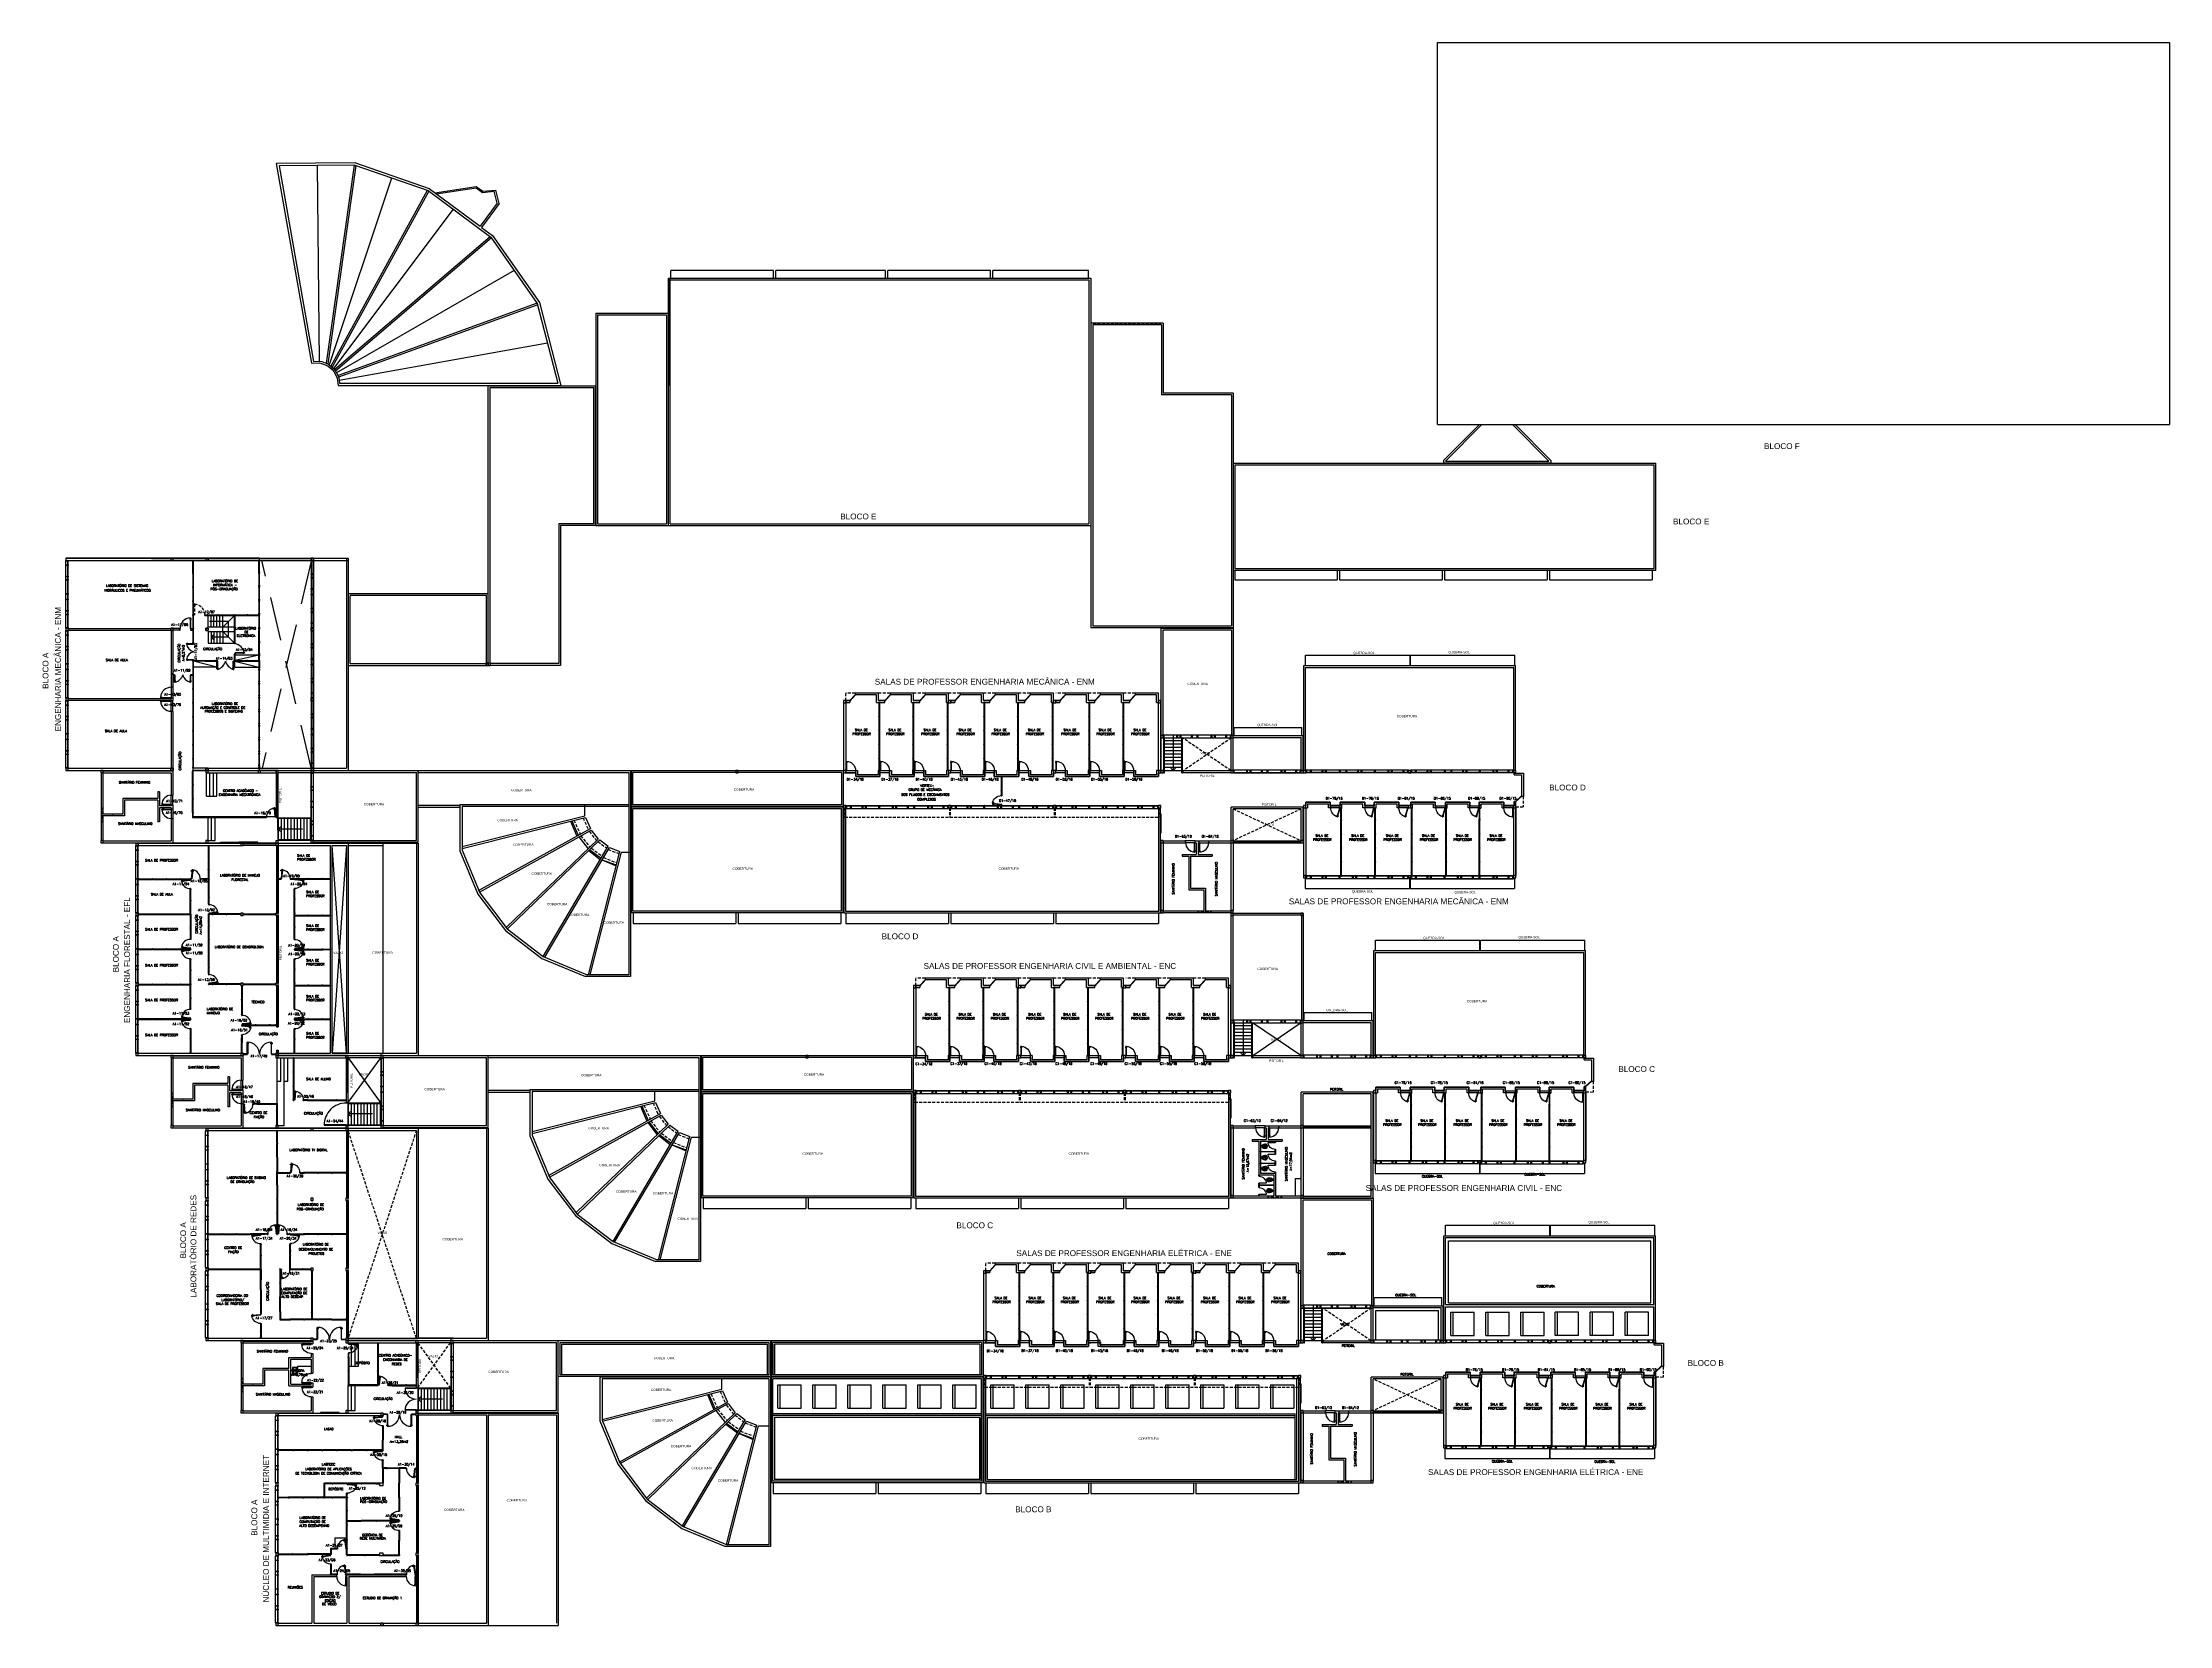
# Model space of a CAD drawing. Header units: millimetres. Extents: x 2280 to 2568, y 1267 to 1403.
# Drawn here: x 2280 to 2462.4, y 1266.9 to 1402.6 of the extents above; entities that cross this region are included whole.
import ezdxf
from ezdxf.enums import TextEntityAlignment as Align

# ---------------------------------------------------------------- set-up
doc = ezdxf.new("R2010")
doc.units = ezdxf.units.MM
doc.linetypes.add('HIDDEN', pattern=[0.375, 0.25, -0.125])
doc.linetypes.add('HIDDEN2', pattern=[0.1875, 0.125, -0.0625])
for name, color, linetype in [('1', 1, 'Continuous'), ('2', 2, 'Continuous'), ('3', 3, 'Continuous'), ('6', 6, 'Continuous'), ('ALV', 2, 'Continuous'), ('ALVENARIA', 2, 'Continuous'), ('AREA', 2, 'Continuous'), ('COB', 1, 'Continuous'), ('COTAS', 1, 'Continuous'), ('DIV', 2, 'Continuous'), ('ENDEREÇO NOVO', 2, 'Continuous'), ('ESQ', 1, 'Continuous'), ('ESQUADRIAS', 1, 'Continuous'), ('ESTRUT', 2, 'Continuous'), ('JAN2', 1, 'HIDDEN'), ('MACANETA', 2, 'Continuous'), ('MARCO', 2, 'Continuous'), ('PainelFELTRO', 2, 'Continuous'), ('PAINELLWALL', 2, 'Continuous'), ('PEÇAS', 1, 'Continuous'), ('PISO', 1, 'Continuous'), ('PISO1', 1, 'Continuous'), ('PL-Áreas-Depto', 2, 'Continuous'), ('PORTA', 2, 'Continuous'), ('PROJ', 1, 'HIDDEN'), ('PROJEÇÃO', 1, 'HIDDEN'), ('REVISÃO', 6, 'Continuous'), ('SOLEIRA', 1, 'Continuous'), ('TEXTO', 2, 'Continuous'), ('USO', 2, 'Continuous')]:
    doc.layers.add(name, color=color, linetype=linetype)
doc.layers.get('REVISÃO').off()
doc.styles.get("Standard").update_dxf_attribs({"font": 'arial.ttf'})
doc.styles.add('UNB-100', font='simplex.shx', dxfattribs={"height": 0.2})

# ---------------------------------------------------------------- blocks, each defined once
blk = doc.blocks.new('DOOR80')
at = {"layer": 'MACANETA', "color": 1}
for p, q in [((-0.02, -0.76), (-0.02, -0.67)), ((-0.02, -0.76), (0.01, -0.76)), ((-0.01, -0.76), (-0.01, -0.67)), ((-0.02, -0.67), (-0.01, -0.67)), ((-0.01, -0.74), (0.01, -0.74)), ((0.01, -0.76), (0.01, -0.73)), ((0.01, -0.73), (0.02, -0.73)), ((0.01, -0.76), (0.02, -0.76)), ((0.05, -0.73), (0.05, -0.73)), ((0.05, -0.76), (0.05, -0.73)), ((0.08, -0.74), (0.05, -0.74)), ((0.05, -0.76), (0.05, -0.76)), ((0.08, -0.76), (0.05, -0.76)), ((0.08, -0.76), (0.08, -0.67)), ((0.08, -0.67), (0.08, -0.67)), ((0.08, -0.76), (0.08, -0.67))]:
    blk.add_line(p, q, dxfattribs=at)
at = {"layer": 'PORTA'}
for p, q in [((0.02, -0.8), (0.02, 0)), ((0.02, 0), (0.05, 0)), ((0.05, -0.8), (0.05, 0)), ((0.05, -0.8), (0.02, -0.8))]:
    blk.add_line(p, q, dxfattribs=at)
at = {"layer": 'PORTA', "color": 1}
blk.add_arc((0.02, 0), 0.8, 272.1491, 0, dxfattribs=at)
blk = doc.blocks.new('DOOR-80')
at = {"layer": 'MACANETA', "color": 1}
for p, q in [((-0.08, -0.76), (-0.08, -0.67)), ((-0.08, -0.67), (-0.08, -0.67)), ((-0.08, -0.76), (-0.08, -0.67)), ((-0.08, -0.74), (-0.05, -0.74)), ((-0.08, -0.76), (-0.05, -0.76)), ((-0.05, -0.73), (-0.05, -0.73)), ((-0.05, -0.76), (-0.05, -0.73)), ((-0.05, -0.76), (-0.05, -0.76)), ((-0.01, -0.73), (-0.02, -0.73)), ((-0.01, -0.76), (-0.02, -0.76)), ((-0.01, -0.76), (-0.01, -0.73)), ((0.01, -0.74), (-0.01, -0.74)), ((0.01, -0.76), (-0.01, -0.76)), ((0.01, -0.76), (0.01, -0.67)), ((0.01, -0.67), (0.01, -0.67)), ((0.01, -0.76), (0.01, -0.67))]:
    blk.add_line(p, q, dxfattribs=at)
at = {"layer": 'PORTA'}
for p, q in [((-0.05, -0.8), (-0.05, 0)), ((-0.02, 0), (-0.05, 0)), ((-0.02, -0.8), (-0.02, 0)), ((-0.05, -0.8), (-0.02, -0.8))]:
    blk.add_line(p, q, dxfattribs=at)
at = {"layer": 'PORTA', "color": 1}
blk.add_arc((-0.02, 0), 0.8, 180, 267.8509, dxfattribs=at)
blk = doc.blocks.new('PORTA80')
at = {"layer": 'MARCO'}
for p, q in [((0, 0), (0.02, 0)), ((0, -0.15), (0, 0)), ((0.02, -0.15), (0.02, 0)), ((0, 0), (0, 0)), ((0, 0), (0, 0)), ((0.02, -0.15), (0, -0.15)), ((0, -0.15), (0, -0.15)), ((0, -0.15), (0, -0.15)), ((0, -0.15), (0, -0.15)), ((0.83, 0), (0.85, 0)), ((0.83, -0.15), (0.83, 0)), ((0.83, 0), (0.83, 0)), ((0.83, 0), (0.83, 0)), ((0.83, 0), (0.83, 0)), ((0.83, -0.15), (0.85, -0.15)), ((0.83, -0.15), (0.83, -0.15)), ((0.83, -0.15), (0.83, -0.15)), ((0.83, -0.15), (0.83, -0.15)), ((0.85, -0.15), (0.85, 0))]:
    blk.add_line(p, q, dxfattribs=at)
at = {"layer": 'SOLEIRA'}
for p, q in [((0.02, -0.15), (0.83, -0.15)), ((0.05, 0), (0.83, 0))]:
    blk.add_line(p, q, dxfattribs=at)
at = {"layer": 'PORTA', "xscale": -1, "rotation": 179.9999999948552}
blk.add_blockref('DOOR80', (0, 0), dxfattribs=at)
blk = doc.blocks.new('MTDIV')
for p, q in [((-0.0285, 0.0185), (-0.0285, 0.0285)), ((-0.0185, 0.0285), (-0.0285, 0.0285)), ((-0.0265, 0.0185), (-0.0285, 0.0185)), ((-0.0265, 0.0235), (-0.0265, 0.0265)), ((-0.0265, 0.0265), (-0.0185, 0.0265)), ((-0.0265, 0.0235), (0.0265, 0.0235)), ((-0.0215, 0.0235), (-0.0265, 0.0235)), ((-0.0265, 0.0185), (-0.0265, 0.0215)), ((-0.0265, 0.0215), (-0.0235, 0.0215)), ((-0.0235, 0.0215), (-0.0235, -0.0215)), ((-0.0215, 0.0235), (-0.0215, 0.0215)), ((-0.0215, 0.0215), (0.0215, 0.0215)), ((-0.0215, 0.0195), (0.0195, 0.0195)), ((-0.0215, 0.0195), (-0.0215, -0.0195)), ((-0.0185, 0.0265), (-0.0185, 0.0285)), ((-0.0049, 0), (0.0049, 0)), ((0, -0.0049), (0, 0.0049)), ((0.0115, 0.0095), (0.0115, 0.0075)), ((0.0195, 0.0095), (0.0115, 0.0095)), ((0.0215, 0.0075), (0.0115, 0.0075)), ((0.0135, 0.0075), (0.0135, 0.0055)), ((0.0215, 0.0055), (0.0135, 0.0055)), ((0.0185, 0.0265), (0.0185, 0.0285)), ((0.0185, 0.0285), (0.0285, 0.0285)), ((0.0185, 0.0265), (0.0265, 0.0265)), ((0.0195, 0.0195), (0.0195, 0.0095)), ((0.0215, 0.0235), (0.0215, 0.0075)), ((0.0215, 0.0235), (0.0265, 0.0235)), ((0.0215, 0.0055), (0.0215, -0.0055)), ((0.0235, 0.0215), (0.0235, -0.0215)), ((0.0265, 0.0215), (0.0235, 0.0215)), ((0.0265, 0.0235), (0.0265, 0.0265)), ((0.0265, 0.0185), (0.0265, 0.0215)), ((0.0265, 0.0185), (0.0285, 0.0185)), ((0.0285, 0.0185), (0.0285, 0.0285)), ((-0.0285, -0.0185), (-0.0285, -0.0285)), ((-0.0285, -0.0185), (-0.0265, -0.0185)), ((-0.0185, -0.0285), (-0.0285, -0.0285)), ((-0.0265, -0.0185), (-0.0265, -0.0215)), ((-0.0265, -0.0215), (-0.0235, -0.0215)), ((0.0265, -0.0235), (-0.0265, -0.0235)), ((-0.0265, -0.0235), (-0.0265, -0.0265)), ((-0.0215, -0.0235), (-0.0265, -0.0235)), ((-0.0185, -0.0265), (-0.0265, -0.0265)), ((-0.0215, -0.0195), (0.0195, -0.0195)), ((-0.0215, -0.0215), (0.0215, -0.0215)), ((-0.0215, -0.0215), (-0.0215, -0.0235)), ((-0.0185, -0.0265), (-0.0185, -0.0285)), ((0.0115, -0.0075), (0.0115, -0.0095)), ((0.0215, -0.0075), (0.0115, -0.0075)), ((0.0195, -0.0095), (0.0115, -0.0095)), ((0.0135, -0.0055), (0.0135, -0.0075)), ((0.0215, -0.0055), (0.0135, -0.0055)), ((0.0185, -0.0265), (0.0185, -0.0285)), ((0.0265, -0.0265), (0.0185, -0.0265)), ((0.0185, -0.0285), (0.0285, -0.0285)), ((0.0195, -0.0095), (0.0195, -0.0195)), ((0.0215, -0.0075), (0.0215, -0.0235)), ((0.0215, -0.0235), (0.0265, -0.0235)), ((0.0265, -0.0215), (0.0235, -0.0215)), ((0.0265, -0.0185), (0.0265, -0.0215)), ((0.0285, -0.0185), (0.0265, -0.0185)), ((0.0265, -0.0235), (0.0265, -0.0265)), ((0.0285, -0.0185), (0.0285, -0.0285))]:
    blk.add_line(p, q)
blk = doc.blocks.new('DIV12')
for p, q in [((-0.01, 0), (0.01, 0)), ((0, -0.01), (0, 0.01)), ((0.02, 0.02), (0.03, 0.02)), ((0.02, 0.02), (0.03, 0.02)), ((0.02, 0.02), (0.02, 0.02)), ((0.03, 0.03), (1.17, 0.03)), ((0.03, 0.03), (0.04, 0.03)), ((0.03, 0.02), (0.03, 0.03)), ((0.03, -0.03), (0.03, 0.03)), ((0.03, -0.02), (0.03, 0.02)), ((0.04, 0.03), (0.04, 0.03)), ((1.16, 0.03), (1.16, 0.03)), ((1.17, 0.03), (1.16, 0.03)), ((1.17, 0.02), (1.17, 0.03)), ((1.17, -0.03), (1.17, 0.03)), ((1.18, 0.02), (1.17, 0.02)), ((1.18, 0.02), (1.17, 0.02)), ((1.17, -0.02), (1.17, 0.02)), ((1.18, 0.02), (1.18, 0.02)), ((1.19, 0), (1.21, 0)), ((1.2, -0.01), (1.2, 0.01)), ((0.02, -0.02), (0.03, -0.02)), ((0.02, -0.02), (0.03, -0.02)), ((0.02, -0.02), (0.02, -0.02)), ((0.03, -0.03), (0.03, -0.02)), ((0.03, -0.03), (1.17, -0.03)), ((0.03, -0.03), (0.04, -0.03)), ((0.04, -0.03), (0.04, -0.03)), ((1.16, -0.03), (1.16, -0.03)), ((1.17, -0.03), (1.16, -0.03)), ((1.18, -0.02), (1.17, -0.02)), ((1.18, -0.02), (1.17, -0.02)), ((1.17, -0.03), (1.17, -0.02)), ((1.18, -0.02), (1.18, -0.02))]:
    blk.add_line(p, q)
blk = doc.blocks.new('ESQ6')
at = {"layer": 'ESQ'}
for p, q in [((-0.24, 5.745), (-0.24, 0.055)), ((-0.2, 5.745), (-0.24, 5.745)), ((-0.2, 5.745), (-0.2, 5.745)), ((-0.025, 5.415), (-0.025, 5.745)), ((0, 5.415), (0, 5.745)), ((-0.025, 4.455), (-0.025, 5.36)), ((-0.025, 4.155), (-0.025, 4.4)), ((-0.025, 2.955), (-0.025, 4.1)), ((0, 4.455), (0, 5.36)), ((0, 4.155), (0, 4.4)), ((0, 2.955), (0, 4.1)), ((-0.025, 2.475), (-0.025, 2.9)), ((-0.025, 1.505), (-0.025, 2.42)), ((0, 2.475), (0, 2.9)), ((0, 1.505), (0, 2.42)), ((-0.2, 0.055), (-0.24, 0.055)), ((-0.025, 1.205), (-0.025, 1.45)), ((-0.025, 0.055), (-0.025, 1.15)), ((0, 1.205), (0, 1.45)), ((0, 0.055), (0, 1.15))]:
    blk.add_line(p, q, dxfattribs=at)
for points in [[(0, 5.745), (-0.2, 5.745), (-0.2, 5.8), (0, 5.8)], [(0, 5.36), (-0.2, 5.36), (-0.2, 5.415), (0, 5.415)], [(0, 4.4), (-0.2, 4.4), (-0.2, 4.455), (0, 4.455)], [(0, 4.1), (-0.2, 4.1), (-0.2, 4.155), (0, 4.155)], [(0, 2.9), (-0.2, 2.9), (-0.2, 2.955), (0, 2.955)], [(0, 2.42), (-0.2, 2.42), (-0.2, 2.475), (0, 2.475)], [(0, 1.45), (-0.2, 1.45), (-0.2, 1.505), (0, 1.505)], [(0, 1.15), (-0.2, 1.15), (-0.2, 1.205), (0, 1.205)], [(0, 0), (-0.2, 0), (-0.2, 0.055), (0, 0.055)]]:
    blk.add_lwpolyline(points, close=True, dxfattribs=at)
blk = doc.blocks.new('ESQ9')
at = {"layer": 'ALV'}
blk.add_line((-0.2, 0), (0, 0), dxfattribs=at)
at = {"layer": 'ESQ'}
for p, q in [((0.055, 0), (8.745, 0)), ((0, -0.2), (0, -0.25)), ((0, -0.25), (8.8, -0.25)), ((0.055, -0.025), (0.4, -0.025)), ((0.455, -0.025), (1.4, -0.025)), ((1.455, -0.025), (1.7, -0.025)), ((1.755, -0.025), (2.85, -0.025)), ((2.905, -0.025), (4, -0.025)), ((4.055, -0.025), (4.3, -0.025)), ((4.355, -0.025), (5.3, -0.025)), ((5.355, -0.025), (5.85, -0.025)), ((5.905, -0.025), (7.05, -0.025)), ((7.105, -0.025), (7.35, -0.025)), ((7.405, -0.025), (8.35, -0.025)), ((8.405, -0.025), (8.745, -0.025)), ((8.8, -0.2), (8.8, -0.25))]:
    blk.add_line(p, q, dxfattribs=at)
for points in [[(0, 0), (0.055, 0), (0.055, -0.2), (0, -0.2)], [(0.4, 0), (0.455, 0), (0.455, -0.2), (0.4, -0.2)], [(1.4, 0), (1.455, 0), (1.455, -0.2), (1.4, -0.2)], [(1.7, 0), (1.755, 0), (1.755, -0.2), (1.7, -0.2)], [(2.85, 0), (2.905, 0), (2.905, -0.2), (2.85, -0.2)], [(4, 0), (4.055, 0), (4.055, -0.2), (4, -0.2)], [(4.3, 0), (4.355, 0), (4.355, -0.2), (4.3, -0.2)], [(5.3, 0), (5.355, 0), (5.355, -0.2), (5.3, -0.2)], [(5.85, 0), (5.905, 0), (5.905, -0.2), (5.85, -0.2)], [(7.05, 0), (7.105, 0), (7.105, -0.2), (7.05, -0.2)], [(7.35, 0), (7.405, 0), (7.405, -0.2), (7.35, -0.2)], [(8.35, 0), (8.405, 0), (8.405, -0.2), (8.35, -0.2)], [(8.745, 0), (8.8, 0), (8.8, -0.2), (8.745, -0.2)]]:
    blk.add_lwpolyline(points, close=True, dxfattribs=at)
blk = doc.blocks.new('PDFT')
at = {"color": 2}
for p, q in [((0, 0.02), (0, -0.02)), ((0.36, 0.02), (0, 0.02)), ((0.36, 0.02), (0.36, 1.02)), ((0.36, 1.02), (0.39, 1.02)), ((0.39, 0.02), (0.36, 0.02)), ((0.36, 0.02), (0.36, -0.02)), ((0.39, 1.02), (0.39, 0.02)), ((2.4, 1.02), (2.4, 0.02)), ((2.44, 1.02), (2.4, 1.02)), ((2.4, 0.02), (2.44, 0.02)), ((2.44, 0.02), (2.44, 1.02)), ((2.44, 0.02), (2.44, -0.02)), ((2.44, 0.02), (2.8, 0.02)), ((2.8, 0.02), (2.8, -0.02)), ((0, -0.02), (0.36, -0.02)), ((2.44, -0.02), (2.8, -0.02))]:
    blk.add_line(p, q, dxfattribs=at)
at = {"color": 1}
for p, q in [((0.32, 0.98), (0.32, 0.89)), ((0.32, 0.98), (0.36, 0.98)), ((0.33, 0.89), (0.32, 0.89)), ((0.33, 0.97), (0.33, 0.89)), ((0.33, 0.97), (0.36, 0.97)), ((0.43, 0.98), (0.39, 0.98)), ((0.42, 0.97), (0.39, 0.97)), ((0.42, 0.97), (0.42, 0.89)), ((0.42, 0.89), (0.43, 0.89)), ((0.43, 0.98), (0.43, 0.89)), ((2.36, 0.98), (2.36, 0.89)), ((2.36, 0.98), (2.4, 0.98)), ((2.37, 0.89), (2.36, 0.89)), ((2.37, 0.97), (2.37, 0.89)), ((2.37, 0.97), (2.4, 0.97)), ((2.48, 0.98), (2.44, 0.98)), ((2.47, 0.97), (2.44, 0.97)), ((2.47, 0.97), (2.47, 0.89)), ((2.47, 0.89), (2.48, 0.89)), ((2.48, 0.98), (2.48, 0.89))]:
    blk.add_line(p, q, dxfattribs=at)
for centre, start, end in [((0.39, 0.02), 0.0837, 90), ((2.4, 0.02), 90, 179.9163)]:
    blk.add_arc(centre, 1, start, end, dxfattribs=at)
blk = doc.blocks.new('PLXD')
at = {"color": 1}
for p, q in [((-0.19, 0.73), (-0.23, 0.72)), ((-0.23, 0.67), (-0.23, 0.72)), ((-0.19, 0.68), (-0.23, 0.67)), ((-0.19, 0.71), (-0.19, 0.73)), ((-0.16, 0.71), (-0.19, 0.71)), ((-0.16, 0.69), (-0.19, 0.69)), ((-0.19, 0.68), (-0.19, 0.69)), ((-0.11, 0.72), (-0.08, 0.72)), ((-0.11, 0.7), (-0.08, 0.7)), ((-0.08, 0.74), (-0.04, 0.74)), ((-0.08, 0.72), (-0.08, 0.74)), ((-0.08, 0.69), (-0.08, 0.7)), ((-0.08, 0.69), (-0.04, 0.69)), ((-0.04, 0.69), (-0.04, 0.74))]:
    blk.add_line(p, q, dxfattribs=at)
at = {"color": 2}
for p, q in [((-0.17, 0.78), (-0.11, 0.79)), ((-0.17, 0.79), (-0.16, 0.79)), ((-0.17, 0.79), (-0.17, 0.77)), ((-0.17, 0.78), (-0.1, 0.03)), ((-0.17, 0.77), (-0.17, 0.77)), ((-0.16, 0.79), (-0.16, 0.79)), ((-0.16, 0.79), (-0.16, 0.79)), ((-0.16, 0.79), (-0.16, 0.79)), ((-0.16, 0.79), (-0.13, 0.79)), ((-0.12, 0.8), (-0.13, 0.8)), ((-0.12, 0.8), (-0.12, 0.79)), ((-0.12, 0.79), (-0.11, 0.79)), ((-0.11, 0.79), (-0.05, 0.03)), ((-0.11, 0.79), (-0.11, 0.78)), ((-0.1, 0.03), (-0.11, 0.04)), ((-0.1, 0.04), (-0.11, 0.04)), ((-0.1, 0.03), (-0.05, 0.03)), ((-0.1, 0.03), (-0.09, 0.03)), ((-0.09, 0.02), (-0.09, 0.03)), ((-0.09, 0.03), (-0.06, 0.03)), ((-0.09, 0.02), (-0.09, 0.03)), ((-0.09, 0.02), (-0.09, 0.02)), ((-0.06, 0.03), (-0.06, 0.02)), ((-0.06, 0.02), (-0.06, 0.03)), ((-0.06, 0.03), (-0.06, 0.03)), ((-0.06, 0.03), (-0.04, 0.03)), ((-0.04, 0.03), (-0.05, 0.05)), ((-0.05, 0.05), (-0.05, 0.05)), ((-0.01, 0), (0.01, 0)), ((0, 0.01), (0, -0.01))]:
    blk.add_line(p, q, dxfattribs=at)
for p, q in [((-0.13, 0.8), (-0.13, 0.79)), ((-0.11, 0.78), (-0.11, 0.78))]:
    blk.add_line(p, q)
at = {"color": 1}
blk.add_arc((-0.06, 0.03), 0.764, 98.125, 182.1419, dxfattribs=at)
blk = doc.blocks.new('PLXE')
at = {"color": 2}
for p, q in [((-0.01, 0), (0.01, 0)), ((0, 0.01), (0, -0.01)), ((0.04, 0.03), (0.05, 0.04)), ((0.06, 0.03), (0.04, 0.03)), ((0.12, 0.79), (0.05, 0.03)), ((0.05, 0.04), (0.05, 0.04)), ((0.1, 0.03), (0.05, 0.03)), ((0.09, 0.03), (0.06, 0.03)), ((0.06, 0.02), (0.06, 0.03)), ((0.06, 0.02), (0.06, 0.03)), ((0.06, 0.02), (0.06, 0.02)), ((0.11, 0.02), (0.09, 0.03)), ((0.09, 0.02), (0.09, 0.03)), ((0.09, 0.02), (0.09, 0.03)), ((0.09, 0.02), (0.09, 0.02)), ((0.18, 0.78), (0.1, 0.03)), ((0.1, 0.04), (0.11, 0.04)), ((0.11, 0.02), (0.11, 0.04)), ((0.18, 0.78), (0.12, 0.79)), ((0.13, 0.79), (0.12, 0.79)), ((0.12, 0.79), (0.12, 0.78)), ((0.12, 0.78), (0.12, 0.78)), ((0.13, 0.79), (0.13, 0.79)), ((0.17, 0.79), (0.13, 0.79)), ((0.13, 0.79), (0.13, 0.79)), ((0.13, 0.79), (0.13, 0.79)), ((0.17, 0.79), (0.17, 0.79)), ((0.18, 0.78), (0.17, 0.79)), ((0.17, 0.79), (0.17, 0.79)), ((0.17, 0.79), (0.17, 0.79)), ((0.18, 0.78), (0.18, 0.77)), ((0.18, 0.77), (0.18, 0.77))]:
    blk.add_line(p, q, dxfattribs=at)
at = {"color": 1}
for p, q in [((0.04, 0.69), (0.05, 0.74)), ((0.08, 0.69), (0.04, 0.69)), ((0.09, 0.74), (0.05, 0.74)), ((0.08, 0.69), (0.08, 0.7)), ((0.11, 0.7), (0.08, 0.7)), ((0.09, 0.72), (0.09, 0.74)), ((0.11, 0.72), (0.09, 0.72)), ((0.17, 0.71), (0.2, 0.71)), ((0.17, 0.69), (0.2, 0.69)), ((0.2, 0.71), (0.2, 0.72)), ((0.2, 0.72), (0.24, 0.72)), ((0.2, 0.68), (0.2, 0.69)), ((0.2, 0.68), (0.24, 0.67)), ((0.24, 0.67), (0.24, 0.72))]:
    blk.add_line(p, q, dxfattribs=at)
blk.add_arc((0.06, 0.03), 0.764, 357.9063, 81.358, dxfattribs=at)
blk = doc.blocks.new('DIV125')
for p, q in [((0, -0.01), (0, 0.01)), ((0.02, 0.02), (0.03, 0.02)), ((0.02, 0.02), (0.03, 0.02)), ((0.02, 0.02), (0.02, 0.02)), ((0.03, 0.03), (1.22, 0.03)), ((0.03, 0.03), (0.04, 0.03)), ((0.03, 0.02), (0.03, 0.03)), ((0.03, -0.03), (0.03, 0.03)), ((0.03, -0.02), (0.03, 0.02)), ((0.04, 0.03), (0.04, 0.03)), ((1.22, 0.03), (1.21, 0.03)), ((1.21, 0.03), (1.21, 0.03)), ((1.22, -0.03), (1.22, 0.03)), ((1.22, 0.02), (1.22, 0.03)), ((1.22, -0.02), (1.22, 0.02)), ((1.23, 0.02), (1.22, 0.02)), ((1.23, 0.02), (1.22, 0.02)), ((1.23, 0.02), (1.23, 0.02)), ((1.25, -0.01), (1.25, 0.01)), ((0.01, 0), (-0.01, 0)), ((0.02, -0.02), (0.03, -0.02)), ((0.02, -0.02), (0.03, -0.02)), ((0.02, -0.02), (0.02, -0.02)), ((0.03, -0.03), (0.03, -0.02)), ((0.03, -0.03), (1.22, -0.03)), ((0.03, -0.03), (0.04, -0.03)), ((0.04, -0.03), (0.04, -0.03)), ((1.22, -0.03), (1.21, -0.03)), ((1.21, -0.03), (1.21, -0.03)), ((1.22, -0.03), (1.22, -0.02)), ((1.23, -0.02), (1.22, -0.02)), ((1.23, -0.02), (1.22, -0.02)), ((1.23, -0.02), (1.23, -0.02)), ((1.24, 0), (1.26, 0))]:
    blk.add_line(p, q)
blk = doc.blocks.new('INOXA1-P')
for p, q in [((0.04, 0.01), (0.04, -0.02)), ((0.06, 0.04), (0.07, 0.04)), ((0.13, 0.05), (0.08, 0.04)), ((0.13, 0), (0.08, 0)), ((0.12, 0.23), (0.12, 0.05)), ((0.22, 0.25), (0.14, 0.25)), ((0.15, 0.22), (0.29, 0.04)), ((0.5, 0.25), (0.22, 0.25)), ((0.35, 0.04), (0.49, 0.22)), ((0.52, 0.23), (0.52, -0.23)), ((0.22, -0.03), (0.05, -0.03)), ((0.22, -0.04), (0.05, -0.04)), ((0.06, 0), (0.06, -0.02)), ((0.12, 0), (0.12, -0.03)), ((0.12, -0.04), (0.12, -0.23)), ((0.22, -0.25), (0.14, -0.25)), ((0.15, -0.22), (0.29, -0.04)), ((0.23, -0.03), (0.22, -0.03)), ((0.23, -0.04), (0.22, -0.04)), ((0.5, -0.25), (0.22, -0.25)), ((0.35, -0.04), (0.49, -0.22))]:
    blk.add_line(p, q)
blk.add_lwpolyline([(0.08, 0), (0.07, 0), (0.07, 0.01), (0.07, 0.02), (0.07, 0.02), (0.07, 0.03), (0.07, 0.04), (0.07, 0.04), (0.08, 0.04)])
blk.add_lwpolyline([(0.13, 0.05), (0.14, 0.05), (0.14, 0.04), (0.15, 0.03), (0.15, 0.02), (0.15, 0.01), (0.14, 0.01), (0.14, 0), (0.13, 0), (0.12, 0), (0.12, 0.01), (0.12, 0.01), (0.11, 0.02), (0.12, 0.03), (0.12, 0.04), (0.12, 0.05)], close=True)
for radius in [0.0266, 0.0163]:
    blk.add_circle((0.32, 0), radius)
for centre, radius, start, end in [((0.05, 0.02), 0.0349, 36.1705, 252.2568), ((0.05, 0.02), 0.0189, 62.7367, 235.7375), ((0.07, 0), 0.01, 102.8285, 180), ((0.05, 0.02), 0.0349, 285.5373, 323.9987), ((0.14, 0.23), 0.02, 90, 180), ((0.5, 0.23), 0.02, 360, 90), ((0.05, -0.03), 0.0145, 20.161, 339.839), ((0.05, -0.03), 0.005, 90.0037, 269.9963), ((0.14, -0.23), 0.02, 180, 270), ((0.23, -0.03), 0.00738, 222.6559, 137.3441), ((0.23, -0.03), 0.005, 269.9935, 90.0065), ((0.5, -0.23), 0.02, 270, 360)]:
    blk.add_arc(centre, radius, start, end)
blk = doc.blocks.new('VASO')
for p, q in [((0.1, 0), (0.1, 0.03)), ((0.1, 0), (0.1, -0.03)), ((0.15, 0.03), (0.11, 0.03)), ((0.11, 0), (0.11, 0.03)), ((0.11, 0), (0.11, -0.03)), ((0.12, 0.03), (0.12, 0.06)), ((0.15, 0.05), (0.12, 0.05)), ((0.15, 0), (0.15, 0.09)), ((0.18, 0.07), (0.15, 0.07)), ((0.15, 0), (0.15, -0.09)), ((0.16, 0.06), (0.16, 0.09)), ((0.26, 0.06), (0.26, 0.06)), ((0.32, 0.05), (0.26, 0.06)), ((0.4, 0.05), (0.32, 0.05)), ((0.32, 0.05), (0.32, 0)), ((0.32, -0.05), (0.32, 0)), ((0.15, -0.03), (0.11, -0.03)), ((0.12, -0.03), (0.12, -0.06)), ((0.15, -0.05), (0.12, -0.05)), ((0.18, -0.07), (0.15, -0.07)), ((0.16, -0.06), (0.16, -0.09)), ((0.32, -0.05), (0.26, -0.06)), ((0.26, -0.06), (0.26, -0.06)), ((0.4, -0.05), (0.32, -0.05))]:
    blk.add_line(p, q)
for centre in [(0.16, 0.07), (0.16, -0.07)]:
    blk.add_circle(centre, 0.00682)
for centre, radius, start, end in [((0.11, 0.03), 0.00697, 0.8534, 179.1466), ((0.4, -0.32), 0.477, 122.7818, 126.1604), ((0.13, 0.06), 0.00909, 126.1604, 180), ((0.44, -0.29), 0.484, 97.6805, 126.3456), ((0.16, 0.09), 0.00909, 126.3456, 180), ((0.33, 0), 0.112, 147.3201, 212.6799), ((0.4, -0.04), 0.187, 54.2515, 147.3201), ((0.4, -0.02), 0.208, 36.8888, 100.1214), ((0.4, 0), 0.0486, 0, 90), ((0.4, 0), 0.0486, 270, 0), ((0.41, -0.02), 0.159, 41.3299, 54.2515), ((0.43, 0), 0.132, 318.6701, 41.3299), ((0.43, 0), 0.174, 323.1112, 36.8888), ((0.11, -0.03), 0.00697, 180.8534, 359.1466), ((0.13, -0.06), 0.00909, 180, 233.8396), ((0.4, 0.32), 0.477, 233.8396, 237.2182), ((0.16, -0.09), 0.00909, 180, 233.6544), ((0.44, 0.29), 0.484, 233.6544, 262.3195), ((0.4, 0.04), 0.187, 212.6799, 305.7485), ((0.4, 0.02), 0.208, 259.8786, 323.1112), ((0.41, 0.02), 0.159, 305.7485, 318.6701)]:
    blk.add_arc(centre, radius, start, end)
blk = doc.blocks.new('div c mtt')
at = {"layer": 'DIV'}
for p, q in [((-0.02, 1.23), (-0.03, 1.23)), ((-0.02, 1.23), (-0.03, 1.23)), ((-0.03, 1.22), (-0.03, 1.23)), ((-0.03, 1.23), (-0.03, 1.22)), ((-0.03, 1.22), (-0.03, 1.22)), ((-0.03, 1.18), (-0.03, 1.17)), ((-0.03, 1.18), (-0.03, 1.18)), ((-0.03, 1.18), (-0.03, 1.17)), ((0.03, 1.17, 1.35), (-0.03, 1.17, 1.35)), ((-0.03, 1.17, 1.35), (-0.03, 1.16, 1.35)), ((-0.03, 1.16, 1.35), (-0.03, 1.17, 1.35)), ((-0.03, 1.17, 1.35), (-0.02, 1.17, 1.35)), ((0.03, 1.17, 1.35), (-0.03, 1.17, 1.35)), ((-0.03, 1.17, 1.35), (-0.03, 0.03, 1.35)), ((-0.02, 1.17), (-0.03, 1.17)), ((-0.02, 1.17), (-0.03, 1.17)), ((-0.03, 1.16, 1.35), (-0.03, 1.16, 1.35)), ((-0.03, 0.03, 1.35), (-0.03, 0.04, 1.35)), ((-0.03, 0.04, 1.35), (-0.03, 0.04, 1.35)), ((-0.03, 0.04, 1.35), (-0.03, 0.03, 1.35)), ((0.03, 0.03, 1.35), (-0.03, 0.03, 1.35)), ((-0.03, 0.03, 1.35), (-0.02, 0.03, 1.35)), ((-0.02, 0.03), (-0.03, 0.03)), ((-0.02, 0.03), (-0.03, 0.03)), ((-0.03, 0.02), (-0.03, 0.03)), ((-0.03, 0.03), (-0.03, 0.02)), ((-0.03, 0.03, 1.35), (0.03, 0.03, 1.35)), ((-0.03, 0.02), (-0.03, 0.02)), ((-0.02, 1.23), (-0.02, 1.17)), ((-0.02, 1.23), (-0.02, 1.22)), ((-0.02, 1.22), (-0.02, 1.23)), ((-0.02, 1.23), (-0.02, 1.23)), ((-0.02, 1.23), (-0.02, 1.23)), ((-0.01, 1.22), (-0.02, 1.22)), ((-0.01, 1.22), (-0.02, 1.22)), ((-0.02, 1.18), (-0.02, 1.22)), ((-0.02, 1.18), (-0.02, 1.22)), ((0.02, 1.22), (-0.02, 1.22)), ((-0.02, 1.17, 1.35), (-0.02, 1.18, 1.35)), ((-0.02, 1.18, 1.35), (-0.02, 1.18, 1.35)), ((-0.02, 1.18, 1.35), (-0.02, 1.17, 1.35)), ((0.02, 1.18), (-0.02, 1.18)), ((-0.02, 1.18), (-0.02, 1.18)), ((-0.02, 1.18), (-0.02, 1.17)), ((-0.02, 1.17), (-0.02, 1.18)), ((0.02, 1.18), (-0.02, 1.18)), ((-0.02, 1.17, 1.35), (0.02, 1.17, 1.35)), ((-0.02, 1.17), (-0.02, 1.17)), ((-0.02, 1.17), (-0.02, 1.17)), ((-0.02, 0.03, 1.35), (-0.02, 0.02, 1.35)), ((-0.02, 0.02, 1.35), (-0.02, 0.03, 1.35)), ((-0.02, 0.03, 1.35), (0.02, 0.03, 1.35)), ((-0.02, 0.03), (-0.02, -0.03)), ((-0.02, 0.03), (-0.02, 0.02)), ((-0.02, 0.02), (-0.02, 0.03)), ((-0.02, 0.03), (-0.02, 0.03)), ((-0.02, 0.03), (-0.02, 0.03)), ((-0.02, 0.02, 1.35), (-0.02, 0.02, 1.35)), ((-0.01, 0.02), (-0.02, 0.02)), ((-0.01, 0.02), (-0.02, 0.02)), ((-0.02, -0.02), (-0.02, 0.02)), ((-0.02, -0.02), (-0.02, 0.02)), ((0.02, 0.02), (-0.02, 0.02)), ((-0.01, 1.22), (-0.01, 1.21)), ((-0.01, 1.22), (-0.01, 1.21)), ((-0.01, 1.22), (-0.01, 1.21)), ((0.01, 1.22), (-0.01, 1.22)), ((-0.01, 1.21), (-0.01, 1.21)), ((-0.01, 1.21), (-0.01, 1.21)), ((-0.01, 1.2), (0.01, 1.2)), ((-0.01, 0.02), (-0.01, 0.01)), ((-0.01, 0.02), (-0.01, 0.01)), ((-0.01, 0.02), (-0.01, 0.01)), ((0.01, 0.02), (-0.01, 0.02)), ((-0.01, 0.01), (-0.01, 0.01)), ((-0.01, 0.01), (-0.01, 0.01)), ((0, 1.19), (0, 1.21)), ((0, 1.2), (0, 1.2)), ((0, 1.2), (0, 1.2)), ((0, -0.01), (0, 0.01)), ((0, 0.01), (0, -0.01)), ((0, 0), (0, 0)), ((0, 0), (0, 0)), ((0.01, 1.22), (0.01, 1.21)), ((0.01, 1.22), (0.01, 1.21)), ((0.01, 1.22), (0.01, 1.21)), ((0.02, 1.22), (0.01, 1.22)), ((0.02, 1.22), (0.01, 1.22)), ((0.01, 1.21), (0.01, 1.21)), ((0.01, 1.21), (0.01, 1.21)), ((0.01, 0.02), (0.01, 0.01)), ((0.01, 0.02), (0.01, 0.01)), ((0.01, 0.02), (0.01, 0.01)), ((0.02, 0.02), (0.01, 0.02)), ((0.02, 0.02), (0.01, 0.02)), ((0.01, 0.01), (0.01, 0.01)), ((0.01, 0.01), (0.01, 0.01)), ((0.02, 1.17), (0.02, 1.23)), ((0.02, 1.23), (0.03, 1.23)), ((0.02, 1.23), (0.02, 1.22)), ((0.02, 1.22), (0.02, 1.23)), ((0.02, 1.23), (0.02, 1.23)), ((0.02, 1.23), (0.02, 1.23)), ((0.02, 1.23), (0.03, 1.23)), ((0.02, 1.18), (0.02, 1.22)), ((0.02, 1.18), (0.02, 1.22)), ((0.02, 1.17, 1.35), (0.02, 1.18, 1.35)), ((0.02, 1.18, 1.35), (0.02, 1.18, 1.35)), ((0.02, 1.18, 1.35), (0.02, 1.17, 1.35)), ((0.02, 1.18), (0.02, 1.18)), ((0.02, 1.18), (0.02, 1.17)), ((0.02, 1.17), (0.02, 1.18)), ((0.02, 1.17, 1.35), (0.03, 1.17, 1.35)), ((0.02, 1.17), (0.03, 1.17)), ((0.02, 1.17), (0.02, 1.17)), ((0.02, 1.17), (0.02, 1.17)), ((0.02, 1.17), (0.03, 1.17)), ((0.02, 0.03, 1.35), (0.02, 0.02, 1.35)), ((0.02, 0.02, 1.35), (0.02, 0.03, 1.35)), ((0.02, 0.03, 1.35), (0.03, 0.03, 1.35)), ((0.02, -0.03), (0.02, 0.03)), ((0.02, 0.03), (0.03, 0.03)), ((0.02, 0.03), (0.02, 0.02)), ((0.02, 0.02), (0.02, 0.03)), ((0.02, 0.03), (0.02, 0.03)), ((0.02, 0.03), (0.02, 0.03)), ((0.02, 0.03), (0.03, 0.03)), ((0.02, 0.02, 1.35), (0.02, 0.02, 1.35)), ((0.02, -0.02), (0.02, 0.02)), ((0.02, -0.02), (0.02, 0.02)), ((0.03, 1.22), (0.03, 1.23)), ((0.03, 1.22), (0.03, 1.23)), ((0.03, 1.22), (0.03, 1.22)), ((0.03, 1.18), (0.03, 1.17)), ((0.03, 1.18), (0.03, 1.18)), ((0.03, 1.17), (0.03, 1.18)), ((0.03, 1.16, 1.35), (0.03, 1.17, 1.35)), ((0.03, 1.17, 1.35), (0.03, 1.16, 1.35)), ((0.03, 0.03, 1.35), (0.03, 1.17, 1.35)), ((0.03, 1.16, 1.35), (0.03, 1.16, 1.35)), ((0.03, 0.04, 1.35), (0.03, 0.04, 1.35)), ((0.03, 0.04, 1.35), (0.03, 0.03, 1.35)), ((0.03, 0.03, 1.35), (0.03, 0.04, 1.35)), ((0.03, 0.02), (0.03, 0.03)), ((0.03, 0.02), (0.03, 0.03)), ((0.03, 0.02), (0.03, 0.02)), ((-0.03, -0.02), (-0.03, -0.03)), ((-0.03, -0.02), (-0.03, -0.02)), ((-0.03, -0.02), (-0.03, -0.03)), ((0.03, -0.03, 1.35), (-0.03, -0.03, 1.35)), ((-0.03, -0.03, 1.35), (-0.03, -0.04, 1.35)), ((-0.03, -0.04, 1.35), (-0.03, -0.03, 1.35)), ((-0.03, -0.03, 1.35), (-0.02, -0.03, 1.35)), ((-0.02, -0.03), (-0.03, -0.03)), ((-0.02, -0.03), (-0.03, -0.03)), ((0.03, -0.03, 1.35), (-0.03, -0.03, 1.35)), ((-0.03, -0.04, 1.35), (-0.03, -0.04, 1.35)), ((-0.02, -0.03, 1.35), (-0.02, -0.02, 1.35)), ((-0.02, -0.02, 1.35), (-0.02, -0.02, 1.35)), ((-0.02, -0.02, 1.35), (-0.02, -0.03, 1.35)), ((0.02, -0.02), (-0.02, -0.02)), ((-0.02, -0.02), (-0.02, -0.02)), ((-0.02, -0.02), (-0.02, -0.03)), ((-0.02, -0.03), (-0.02, -0.02)), ((0.02, -0.02), (-0.02, -0.02)), ((-0.02, -0.03, 1.35), (0.02, -0.03, 1.35)), ((-0.02, -0.03), (-0.02, -0.03)), ((-0.02, -0.03), (-0.02, -0.03)), ((-0.01, 0), (0.01, 0)), ((-0.01, 0), (0.01, 0)), ((0.02, -0.03, 1.35), (0.02, -0.02, 1.35)), ((0.02, -0.02, 1.35), (0.02, -0.02, 1.35)), ((0.02, -0.02, 1.35), (0.02, -0.03, 1.35)), ((0.02, -0.02), (0.02, -0.02)), ((0.02, -0.02), (0.02, -0.03)), ((0.02, -0.03), (0.02, -0.02)), ((0.02, -0.03, 1.35), (0.03, -0.03, 1.35)), ((0.02, -0.03), (0.03, -0.03)), ((0.02, -0.03), (0.02, -0.03)), ((0.02, -0.03), (0.02, -0.03)), ((0.02, -0.03), (0.03, -0.03)), ((0.03, -0.02), (0.03, -0.03)), ((0.03, -0.02), (0.03, -0.02)), ((0.03, -0.03), (0.03, -0.02)), ((0.03, -0.04, 1.35), (0.03, -0.03, 1.35)), ((0.03, -0.03, 1.35), (0.03, -0.04, 1.35)), ((0.03, -0.04, 1.35), (0.03, -0.04, 1.35))]:
    blk.add_line(p, q, dxfattribs=at)
at = {"layer": 'DIV', "color": 1}
for p, q in [((0, 1.17, 1.35), (0, 0.04, 1.35)), ((0, 1.17, 1.35), (0, 0.04, 1.35)), ((0, 1.17, 1.35), (0, 1.17, 1.35)), ((0, 0.04, 1.35), (0, 0.04, 1.35))]:
    blk.add_line(p, q, dxfattribs=at)
blk = doc.blocks.new('PTDP')
for p, q in [((0.05, 0.075), (0, 0.075)), ((0, 0.075), (0, -0.075)), ((0.05, 0.04), (0.05, 0.075)), ((0.06, 0.04), (0.05, 0.04)), ((0.055, 1.015), (0.09, 1.015)), ((0.055, 0.075), (0.055, 1.015)), ((0.055, 0.075), (0.09, 0.075)), ((0.06, -0.075), (0.06, 0.04)), ((0.09, 0.075), (0.09, 1.015)), ((1.91, 0.075), (1.91, 1.015)), ((1.945, 1.015), (1.91, 1.015)), ((1.945, 0.075), (1.91, 0.075)), ((1.94, -0.075), (1.94, 0.04)), ((1.94, 0.04), (1.95, 0.04)), ((1.945, 0.075), (1.945, 1.015)), ((1.95, 0.04), (1.95, 0.075)), ((1.95, 0.075), (2, 0.075)), ((2, 0.075), (2, -0.075)), ((0, -0.075), (0.06, -0.075)), ((2, -0.075), (1.94, -0.075))]:
    blk.add_line(p, q)
for centre, start, end in [((0.055, 0.075), 0, 90), ((1.945, 0.075), 90, 180)]:
    blk.add_arc(centre, 0.94, start, end)
blk = doc.blocks.new('PainelFELTRO')
at = {"layer": 'PainelFELTRO'}
blk.add_hatch(color=256, dxfattribs=at).paths.add_polyline_path([(0.01, 0.06), (0.01, 0.03), (1.59, 0.03), (1.59, 0.06)])
for p, q in [((1.6, 0.07), (0, 0.07)), ((0, 0.07), (0, 0.02)), ((0, 0.02), (1.6, 0.02)), ((1.59, 0.06), (0.01, 0.06)), ((0.01, 0.06), (0.01, 0.03)), ((0.01, 0.03), (1.59, 0.03)), ((1.59, 0.03), (1.59, 0.06)), ((1.6, 0.02), (1.6, 0.07))]:
    blk.add_line(p, q, dxfattribs=at)
at = {"layer": 'PainelFELTRO', "color": 1}
for p, q in [((0, 0), (1.6, 0)), ((0.05, 0.02), (0.05, 0)), ((1.55, 0), (1.55, 0.02))]:
    blk.add_line(p, q, dxfattribs=at)
blk = doc.blocks.new('G')
at = {"layer": 'DIV'}
for p, q in [((65.36, 72.4), (65.36, 72.01)), ((65.36, 72.4), (65.36, 72.39)), ((65.36, 72.4), (65.37, 72.4)), ((65.36, 72.4), (65.41, 72.4)), ((65.36, 72.39), (65.36, 72.39)), ((65.36, 71.21), (65.37, 71.21)), ((65.37, 72.4), (65.4, 72.4)), ((65.37, 72.4), (65.37, 72.4)), ((65.37, 72.4), (65.37, 72.4)), ((65.37, 72.4), (65.37, 72.4)), ((65.37, 71.21), (65.37, 71.21)), ((65.38, 72.43), (65.39, 72.43)), ((65.39, 72.43), (65.39, 72.42)), ((65.4, 72.4), (65.42, 72.4)), ((65.4, 72.4), (65.4, 72.4)), ((65.4, 72.4), (65.4, 72.4)), ((65.4, 72.4), (65.4, 72.4)), ((65.4, 71.21), (65.4, 71.21)), ((65.41, 72.4), (65.41, 72.01)), ((65.42, 72.39), (65.41, 72.39)), ((65.42, 72.4), (65.42, 72.39))]:
    blk.add_line(p, q, dxfattribs=at)
at = {"layer": 'MACANETA'}
blk.add_line((65.39, 72.01), (65.41, 72.01), dxfattribs=at)
at = {"layer": 'DIV', "rotation": 270}
blk.add_blockref('DIV12', (65.39, 73.63), dxfattribs=at)
at = {"layer": 'DIV', "xscale": -1, "rotation": 90.00000000000159}
blk.add_blockref('PLXD', (65.39, 71.19), dxfattribs=at)
at = {"layer": 'DIV'}
for p in [(65.39, 72.43), (65.39, 72.04), (65.39, 71.19)]:
    blk.add_blockref('MTDIV', p, dxfattribs=at)

msp = doc.modelspace()

# ---------------------------------------------------------------- linework, layer by layer
at = {"color": 1}
for p, q in [((2306.08, 1315.94), (2304.86, 1333.74)), ((2306.08, 1333.74), (2304.86, 1315.94)), ((2387.91, 1315.72), (2383.76, 1318.52)), ((2387.94, 1318.52), (2383.8, 1315.69))]:
    msp.add_line(p, q, dxfattribs=at)
at = {"color": 2}
for p, q in [((2294.26, 1330.84), (2294.25, 1330.84)), ((2294.25, 1329.35), (2294.25, 1330.83)), ((2294.25, 1330.83), (2294.25, 1330.82)), ((2294.31, 1330.83), (2294.25, 1330.83)), ((2294.25, 1330.82), (2294.25, 1330.82)), ((2294.25, 1329.37), (2294.25, 1329.37)), ((2294.25, 1329.35), (2294.25, 1329.37)), ((2294.26, 1329.35), (2294.25, 1329.35)), ((2294.31, 1329.35), (2294.25, 1329.35)), ((2294.26, 1330.84), (2294.26, 1330.84)), ((2294.26, 1330.84), (2294.26, 1330.84)), ((2294.3, 1330.84), (2294.26, 1330.84)), ((2294.26, 1330.84), (2294.26, 1330.84)), ((2294.26, 1329.35), (2294.26, 1329.35)), ((2294.26, 1329.35), (2294.27, 1329.35)), ((2294.29, 1330.86), (2294.27, 1330.86)), ((2294.27, 1329.35), (2294.27, 1329.35)), ((2294.3, 1329.35), (2294.27, 1329.35)), ((2294.28, 1330.86), (2294.28, 1330.87)), ((2294.28, 1329.32), (2294.28, 1329.33)), ((2294.29, 1329.32), (2294.28, 1329.32)), ((2294.3, 1330.84), (2294.3, 1330.84)), ((2294.3, 1330.84), (2294.3, 1330.84)), ((2294.31, 1330.84), (2294.3, 1330.84)), ((2294.3, 1330.84), (2294.3, 1330.84)), ((2294.3, 1329.35), (2294.3, 1329.35)), ((2294.3, 1329.35), (2294.3, 1329.35)), ((2294.31, 1329.35), (2294.3, 1329.35)), ((2294.3, 1329.35), (2294.3, 1329.35)), ((2294.31, 1330.84), (2294.31, 1330.82)), ((2294.31, 1329.35), (2294.31, 1330.83)), ((2294.31, 1330.82), (2294.31, 1330.82)), ((2294.31, 1329.37), (2294.31, 1329.37)), ((2294.31, 1329.35), (2294.31, 1329.37)), ((2306.06, 1311.7), (2306.21, 1311.7)), ((2306.06, 1311.65), (2306.06, 1311.7)), ((2306.09, 1311.65), (2306.06, 1311.65)), ((2306.09, 1311.64), (2306.09, 1311.65)), ((2306.21, 1311.64), (2306.09, 1311.64)), ((2306.21, 1311.7), (2306.21, 1311.64)), ((2306.06, 1309.75), (2306.06, 1309.7)), ((2306.09, 1309.75), (2306.06, 1309.75)), ((2306.06, 1309.7), (2306.21, 1309.7)), ((2306.09, 1309.76), (2306.09, 1309.75)), ((2306.21, 1309.76), (2306.09, 1309.76)), ((2306.21, 1309.7), (2306.21, 1309.76))]:
    msp.add_line(p, q, dxfattribs=at)
for p, q in [((2301.25, 1305.66), (2301.25, 1305.68)), ((2301.25, 1305.67), (2301.26, 1305.67)), ((2302.45, 1305.66), (2302.45, 1305.68)), ((2302.45, 1305.67), (2302.46, 1305.67)), ((2306.26, 1291.06), (2306.26, 1291.04)), ((2306.26, 1291.05), (2306.27, 1291.05))]:
    msp.add_line(p, q)
at = {"layer": '1'}
for p, q in [((2295.98, 1352.94, -0.07), (2294.36, 1352.94, -0.07)), ((2295.98, 1351.59, 0.03), (2295.98, 1352.94, -0.07)), ((2294.48, 1351.6, 0.03), (2294.68, 1351.8, 0.03)), ((2294.48, 1351.6, 0.03), (2294.68, 1351.4, 0.03)), ((2295.98, 1351.59, 0.03), (2294.48, 1351.6, 0.03))]:
    msp.add_line(p, q, dxfattribs=at)
for points in [[(2376.96, 1343.14), (2376.96, 1340.16), (2376.76, 1340.36), (2376.96, 1340.16), (2377.16, 1340.36)], [(2302.33, 1335.14), (2300.23, 1335.14), (2300.43, 1335.34), (2300.23, 1335.14), (2300.43, 1334.94)], [(2382.96, 1318.7), (2382.96, 1315.72), (2382.76, 1315.92), (2382.96, 1315.72), (2383.16, 1315.92)], [(2308.31, 1310.72), (2306.23, 1310.72), (2306.43, 1310.93), (2306.23, 1310.72), (2306.43, 1310.52)], [(2388.96, 1294.26), (2388.96, 1291.28), (2388.76, 1291.48), (2388.96, 1291.28), (2389.16, 1291.48)], [(2314.31, 1286.26), (2312.23, 1286.26), (2312.43, 1286.46), (2312.23, 1286.26), (2312.43, 1286.06)]]:
    msp.add_lwpolyline(points, dxfattribs=at)
for centre, start, end in [((2292.72, 1352.35, -3.2), 91.9102, 180), ((2291.06, 1346.41), 90, 178.0898), ((2291.06, 1346.15), 181.9102, 270)]:
    msp.add_arc(centre, 0.9, start, end, dxfattribs=at)
at = {"layer": '2'}
for p, q in [((2289.37, 1358.38), (2291.03, 1358.38)), ((2289.37, 1358.38), (2303.06, 1358.38)), ((2291.23, 1358.38), (2291.03, 1358.38)), ((2291.03, 1358.38), (2291.03, 1358.18)), ((2291.23, 1358.38), (2294.03, 1358.38)), ((2291.23, 1358.18), (2291.23, 1358.38)), ((2294.23, 1358.38), (2294.03, 1358.38)), ((2294.03, 1358.38), (2294.03, 1358.18)), ((2294.23, 1358.38), (2303.06, 1358.38)), ((2294.23, 1358.38), (2294.23, 1358.18)), ((2294.23, 1358.18), (2294.23, 1358.38)), ((2303.06, 1358.38), (2303.06, 1358.18)), ((2303.06, 1358.38), (2303.06, 1358.18)), ((2303.06, 1358.38, 3), (2303.06, 1340.18, 3)), ((2303.26, 1358.38, 3), (2303.06, 1358.38, 3)), ((2303.06, 1358.18), (2303.06, 1358.38)), ((2303.06, 1358.38), (2303.26, 1358.38)), ((2303.26, 1358.38), (2303.06, 1358.38)), ((2303.06, 1358.38), (2303.06, 1358.18)), ((2303.26, 1358.38), (2303.06, 1358.38)), ((2303.06, 1358.38), (2303.06, 1358.18)), ((2303.26, 1340.18, 3), (2303.26, 1358.38, 3)), ((2303.26, 1358.38), (2303.26, 1358.18)), ((2303.26, 1358.18), (2303.26, 1358.38)), ((2289.37, 1358.18), (2291.03, 1358.18)), ((2303.06, 1358.18), (2289.37, 1358.18)), ((2291.03, 1358.18), (2291.23, 1358.18)), ((2291.23, 1358.18), (2294.03, 1358.18)), ((2294.03, 1358.18), (2294.23, 1358.18)), ((2294.23, 1358.18), (2303.06, 1358.18)), ((2303.26, 1358.18), (2303.06, 1358.18)), ((2303.06, 1358.18), (2303.26, 1358.18)), ((2303.3, 1358.12), (2303.06, 1358.12)), ((2303.06, 1358.12), (2303.06, 1352.43)), ((2303.26, 1357.03, 0.8), (2303.06, 1357.03, 0.8)), ((2303.06, 1357.03, 0.8), (2303.06, 1356.97, 0.8)), ((2303.06, 1356.97, 0.8), (2303.26, 1356.97, 0.8)), ((2303.26, 1356.73, 0.8), (2303.06, 1356.73, 0.8)), ((2303.06, 1356.73, 0.8), (2303.06, 1356.67, 0.8)), ((2303.06, 1356.67, 0.8), (2303.26, 1356.67, 0.8)), ((2303.26, 1356.97, 0.8), (2303.26, 1357.03, 0.8)), ((2303.26, 1356.67, 0.8), (2303.26, 1356.73, 0.8)), ((2303.3, 1352.43), (2303.3, 1358.12)), ((2303.26, 1355.76, 0.8), (2303.06, 1355.76, 0.8)), ((2303.06, 1355.76, 0.8), (2303.06, 1355.7, 0.8)), ((2303.06, 1355.7, 0.8), (2303.26, 1355.7, 0.8)), ((2303.26, 1355.28, 0.8), (2303.06, 1355.28, 0.8)), ((2303.06, 1355.28, 0.8), (2303.06, 1355.22, 0.8)), ((2303.06, 1355.22, 0.8), (2303.26, 1355.22, 0.8)), ((2303.26, 1355.7, 0.8), (2303.26, 1355.76, 0.8)), ((2303.26, 1355.22, 0.8), (2303.26, 1355.28, 0.8)), ((2292.66, 1353.21, -3.2), (2292.66, 1353.12, -3.2)), ((2292.66, 1353.21, -3.2), (2292.68, 1353.21, -3.2)), ((2292.66, 1353.21, -3.2), (2292.66, 1353.12, -3.2)), ((2292.66, 1353.19, -3.2), (2292.68, 1353.19, -3.2)), ((2292.66, 1353.12, -3.2), (2292.66, 1353.12, -3.2)), ((2292.68, 1353.21, -3.2), (2292.69, 1353.21, -3.2)), ((2292.68, 1353.21, -3.2), (2292.68, 1353.18, -3.2)), ((2292.68, 1353.18, -3.2), (2292.69, 1353.18, -3.2)), ((2292.69, 1353.25, -3.2), (2292.69, 1352.35, -3.2)), ((2292.69, 1353.25, -3.2), (2292.72, 1353.25, -3.2)), ((2292.72, 1353.25, -3.2), (2292.72, 1352.35, -3.2)), ((2292.75, 1353.21, -3.2), (2292.72, 1353.21, -3.2)), ((2292.72, 1353.21, -3.2), (2292.72, 1353.18, -3.2)), ((2292.72, 1353.21, -3.2), (2292.72, 1353.21, -3.2)), ((2292.75, 1353.19, -3.2), (2292.72, 1353.19, -3.2)), ((2292.72, 1353.18, -3.2), (2292.72, 1353.18, -3.2)), ((2292.75, 1353.21, -3.2), (2292.75, 1353.12, -3.2)), ((2292.75, 1353.21, -3.2), (2292.75, 1353.12, -3.2)), ((2292.75, 1353.12, -3.2), (2292.75, 1353.12, -3.2)), ((2303.26, 1354.08, 0.8), (2303.06, 1354.08, 0.8)), ((2303.06, 1354.08, 0.8), (2303.06, 1354.02, 0.8)), ((2303.06, 1354.02, 0.8), (2303.26, 1354.02, 0.8)), ((2303.26, 1353.78, 0.8), (2303.06, 1353.78, 0.8)), ((2303.06, 1353.78, 0.8), (2303.06, 1353.72, 0.8)), ((2303.06, 1353.72, 0.8), (2303.26, 1353.72, 0.8)), ((2303.26, 1354.02, 0.8), (2303.26, 1354.08, 0.8)), ((2303.26, 1353.72, 0.8), (2303.26, 1353.78, 0.8)), ((2289.37, 1352.35), (2291.03, 1352.35)), ((2289.37, 1352.2), (2291.03, 1352.2)), ((2291.03, 1352.18), (2291.03, 1352.38)), ((2291.03, 1352.38), (2291.23, 1352.38)), ((2291.23, 1352.38), (2291.03, 1352.38)), ((2291.03, 1352.38), (2291.03, 1352.18)), ((2291.23, 1352.18), (2291.03, 1352.18)), ((2291.03, 1352.18), (2291.23, 1352.18)), ((2291.06, 1352.18), (2291.21, 1352.18)), ((2291.06, 1352.18), (2291.06, 1347.34)), ((2291.23, 1352.38), (2291.23, 1352.18)), ((2291.23, 1352.18), (2291.23, 1352.38)), ((2291.79, 1352.35, -3.2), (2291.23, 1352.35)), ((2291.79, 1352.2, -3.2), (2291.23, 1352.2)), ((2291.79, 1352.2, -3.2), (2291.79, 1352.35, -3.2)), ((2291.82, 1352.35, -3.2), (2291.79, 1352.35, -3.2)), ((2291.79, 1352.2, -3.2), (2291.82, 1352.2, -3.2)), ((2291.82, 1352.2, -3.2), (2291.82, 1352.35, -3.2)), ((2292.72, 1352.35, -3.2), (2292.69, 1352.35, -3.2)), ((2292.75, 1352.35, -3.2), (2292.91, 1352.35, 1.35)), ((2292.75, 1352.2, -3.2), (2292.91, 1352.2, 1.35)), ((2294.03, 1352.18), (2294.03, 1352.38)), ((2294.03, 1352.38), (2294.23, 1352.38)), ((2294.03, 1352.18), (2294.03, 1352.38)), ((2294.03, 1352.38), (2294.23, 1352.38)), ((2294.23, 1352.18), (2294.03, 1352.18)), ((2294.23, 1352.18), (2294.03, 1352.18)), ((2294.23, 1352.18), (2294.03, 1352.18)), ((2294.23, 1352.38), (2294.23, 1352.18)), ((2294.23, 1352.38), (2294.23, 1352.18)), ((2303.06, 1352.43), (2303.3, 1352.43)), ((2303.06, 1352.18), (2303.06, 1352.38)), ((2303.06, 1352.38), (2303.26, 1352.38)), ((2303.26, 1352.38), (2303.06, 1352.38)), ((2303.06, 1352.38), (2303.06, 1352.18)), ((2303.26, 1352.18), (2303.06, 1352.18)), ((2303.06, 1352.18), (2303.26, 1352.18)), ((2303.3, 1352.12), (2303.06, 1352.12)), ((2303.06, 1352.12), (2303.06, 1346.43)), ((2303.26, 1352.38), (2303.26, 1352.18)), ((2303.26, 1352.18), (2303.26, 1352.38)), ((2303.3, 1346.43), (2303.3, 1352.12)), ((2303.26, 1351.03, 0.8), (2303.06, 1351.03, 0.8)), ((2303.06, 1351.03, 0.8), (2303.06, 1350.97, 0.8)), ((2303.06, 1350.97, 0.8), (2303.26, 1350.97, 0.8)), ((2303.26, 1350.73, 0.8), (2303.06, 1350.73, 0.8)), ((2303.06, 1350.73, 0.8), (2303.06, 1350.67, 0.8)), ((2303.06, 1350.67, 0.8), (2303.26, 1350.67, 0.8)), ((2303.26, 1349.76, 0.8), (2303.06, 1349.76, 0.8)), ((2303.06, 1349.76, 0.8), (2303.06, 1349.7, 0.8)), ((2303.06, 1349.7, 0.8), (2303.26, 1349.7, 0.8)), ((2303.26, 1349.28, 0.8), (2303.06, 1349.28, 0.8)), ((2303.06, 1349.28, 0.8), (2303.06, 1349.22, 0.8)), ((2303.26, 1350.97, 0.8), (2303.26, 1351.03, 0.8)), ((2303.26, 1350.67, 0.8), (2303.26, 1350.73, 0.8)), ((2303.26, 1349.7, 0.8), (2303.26, 1349.76, 0.8)), ((2303.26, 1349.22, 0.8), (2303.26, 1349.28, 0.8)), ((2303.06, 1349.22, 0.8), (2303.26, 1349.22, 0.8)), ((2303.26, 1348.08, 0.8), (2303.06, 1348.08, 0.8)), ((2303.06, 1348.08, 0.8), (2303.06, 1348.02, 0.8)), ((2303.06, 1348.02, 0.8), (2303.26, 1348.02, 0.8)), ((2303.26, 1347.78, 0.8), (2303.06, 1347.78, 0.8)), ((2303.06, 1347.78, 0.8), (2303.06, 1347.72, 0.8)), ((2303.06, 1347.72, 0.8), (2303.26, 1347.72, 0.8)), ((2303.26, 1348.02, 0.8), (2303.26, 1348.08, 0.8)), ((2303.26, 1347.72, 0.8), (2303.26, 1347.78, 0.8)), ((2282.23, 1346.35), (2291.03, 1346.35)), ((2282.23, 1346.2), (2291.03, 1346.2)), ((2290.16, 1346.44), (2291.06, 1346.44)), ((2290.16, 1346.44), (2290.16, 1346.4)), ((2290.16, 1346.4), (2291.06, 1346.4)), ((2290.16, 1346.15), (2291.06, 1346.15)), ((2290.16, 1346.12), (2290.16, 1346.15)), ((2290.16, 1346.12), (2291.06, 1346.12)), ((2290.19, 1346.44), (2290.19, 1346.44)), ((2290.19, 1346.44), (2290.23, 1346.44)), ((2290.19, 1346.4), (2290.23, 1346.4)), ((2290.19, 1346.4), (2290.19, 1346.4)), ((2290.19, 1346.16), (2290.23, 1346.16)), ((2290.19, 1346.16), (2290.19, 1346.15)), ((2290.19, 1346.12), (2290.19, 1346.12)), ((2290.19, 1346.12), (2290.23, 1346.12)), ((2290.2, 1346.47), (2290.29, 1346.47)), ((2290.2, 1346.47), (2290.2, 1346.44)), ((2290.2, 1346.46), (2290.29, 1346.46)), ((2290.2, 1346.37), (2290.2, 1346.4)), ((2290.2, 1346.38), (2290.29, 1346.38)), ((2290.2, 1346.37), (2290.29, 1346.37)), ((2290.2, 1346.18), (2290.29, 1346.18)), ((2290.2, 1346.18), (2290.2, 1346.16)), ((2290.2, 1346.18), (2290.29, 1346.18)), ((2290.2, 1346.09), (2290.2, 1346.12)), ((2290.2, 1346.09), (2290.29, 1346.09)), ((2290.2, 1346.09), (2290.29, 1346.09)), ((2290.22, 1346.46), (2290.22, 1346.44)), ((2290.22, 1346.38), (2290.22, 1346.4)), ((2290.22, 1346.18), (2290.22, 1346.16)), ((2290.22, 1346.09), (2290.22, 1346.12)), ((2290.23, 1346.44), (2290.23, 1346.44)), ((2290.23, 1346.4), (2290.23, 1346.4)), ((2290.23, 1346.16), (2290.23, 1346.15)), ((2290.23, 1346.12), (2290.23, 1346.12)), ((2290.29, 1346.47), (2290.29, 1346.46)), ((2290.29, 1346.37), (2290.29, 1346.38)), ((2290.29, 1346.18), (2290.29, 1346.18)), ((2290.29, 1346.09), (2290.29, 1346.09)), ((2291.23, 1346.38), (2291.03, 1346.38)), ((2291.03, 1346.38), (2291.03, 1346.18)), ((2291.03, 1346.18), (2291.23, 1346.18)), ((2291.06, 1347.34), (2291.06, 1347.31)), ((2291.21, 1347.31), (2291.06, 1347.31)), ((2291.06, 1346.18), (2291.21, 1346.18)), ((2291.06, 1346.18), (2291.06, 1346.15)), ((2291.06, 1346.15), (2291.06, 1346.15)), ((2291.06, 1346.15), (2291.21, 1346.15)), ((2291.21, 1346.4), (2291.21, 1346.44)), ((2291.21, 1346.38), (2291.21, 1346.4)), ((2291.21, 1346.15), (2291.21, 1346.18)), ((2291.23, 1346.18), (2291.23, 1346.38)), ((2303.06, 1346.43), (2303.3, 1346.43)), ((2303.06, 1346.18), (2303.06, 1346.38)), ((2303.06, 1346.38), (2303.26, 1346.38)), ((2303.26, 1346.38), (2303.06, 1346.38)), ((2303.06, 1346.38), (2303.06, 1346.18)), ((2303.26, 1346.18), (2303.06, 1346.18)), ((2303.06, 1346.18), (2303.26, 1346.18)), ((2303.3, 1346.12), (2303.06, 1346.12)), ((2303.06, 1346.12), (2303.06, 1340.43)), ((2303.26, 1346.38), (2303.26, 1346.18)), ((2303.26, 1346.18), (2303.26, 1346.38)), ((2303.3, 1340.43), (2303.3, 1346.12)), ((2291.21, 1345.25), (2291.06, 1345.25)), ((2291.06, 1345.25), (2291.06, 1345.22)), ((2291.06, 1345.22), (2291.06, 1340.39)), ((2291.21, 1345.22), (2291.06, 1345.22)), ((2291.21, 1345.22), (2291.21, 1345.25)), ((2291.21, 1345.22), (2291.21, 1340.39)), ((2303.26, 1345.03, 0.8), (2303.06, 1345.03, 0.8)), ((2303.06, 1345.03, 0.8), (2303.06, 1344.97, 0.8)), ((2303.06, 1344.97, 0.8), (2303.26, 1344.97, 0.8)), ((2303.26, 1344.73, 0.8), (2303.06, 1344.73, 0.8)), ((2303.06, 1344.73, 0.8), (2303.06, 1344.67, 0.8)), ((2303.06, 1344.67, 0.8), (2303.26, 1344.67, 0.8)), ((2303.26, 1344.97, 0.8), (2303.26, 1345.03, 0.8)), ((2303.26, 1344.67, 0.8), (2303.26, 1344.73, 0.8)), ((2303.26, 1343.76, 0.8), (2303.06, 1343.76, 0.8)), ((2303.06, 1343.76, 0.8), (2303.06, 1343.7, 0.8)), ((2303.06, 1343.7, 0.8), (2303.26, 1343.7, 0.8)), ((2303.26, 1343.28, 0.8), (2303.06, 1343.28, 0.8)), ((2303.06, 1343.28, 0.8), (2303.06, 1343.22, 0.8)), ((2303.06, 1343.22, 0.8), (2303.26, 1343.22, 0.8)), ((2303.26, 1342.08, 0.8), (2303.06, 1342.08, 0.8)), ((2303.06, 1342.08, 0.8), (2303.06, 1342.02, 0.8)), ((2303.06, 1342.02, 0.8), (2303.26, 1342.02, 0.8)), ((2303.26, 1343.7, 0.8), (2303.26, 1343.76, 0.8)), ((2303.26, 1343.22, 0.8), (2303.26, 1343.28, 0.8)), ((2303.26, 1342.02, 0.8), (2303.26, 1342.08, 0.8)), ((2289.37, 1340.38), (2291.03, 1340.38)), ((2289.37, 1340.18), (2291.03, 1340.18)), ((2289.37, 1340.13), (2291.21, 1340.13)), ((2289.37, 1340.13), (2291.21, 1340.13)), ((2291.03, 1340.18), (2291.03, 1340.38)), ((2291.03, 1340.38), (2291.23, 1340.38)), ((2291.23, 1340.38), (2291.03, 1340.38)), ((2291.03, 1340.38), (2291.03, 1340.18)), ((2291.23, 1340.18), (2291.03, 1340.18)), ((2291.03, 1340.18), (2291.23, 1340.18)), ((2291.06, 1340.39), (2291.21, 1340.39)), ((2291.21, 1340.13), (2291.21, 1338.81)), ((2291.21, 1340.13), (2291.21, 1338.81)), ((2291.23, 1340.38), (2291.23, 1340.18)), ((2291.23, 1340.18), (2291.23, 1340.38)), ((2294.03, 1340.38), (2294.03, 1340.18)), ((2294.23, 1340.38), (2294.03, 1340.38)), ((2294.03, 1340.38), (2294.03, 1340.18)), ((2294.03, 1340.18), (2294.23, 1340.18)), ((2294.23, 1340.16), (2294.03, 1340.16)), ((2294.03, 1340.16), (2294.03, 1339.96)), ((2294.23, 1340.16), (2294.03, 1340.16)), ((2294.03, 1340.16), (2294.03, 1339.96)), ((2294.04, 1340.18), (2294.04, 1340.38)), ((2294.04, 1340.38), (2294.24, 1340.38)), ((2294.24, 1340.18), (2294.04, 1340.18)), ((2294.23, 1340.38), (2294.23, 1340.18)), ((2294.23, 1340.18), (2294.23, 1340.38)), ((2294.23, 1340.18), (2303.06, 1340.18)), ((2294.23, 1339.96), (2294.23, 1340.16)), ((2294.23, 1339.96), (2294.23, 1340.16)), ((2294.24, 1340.38), (2294.24, 1340.18)), ((2298.73, 1340.16), (2298.53, 1340.16)), ((2298.53, 1340.16), (2298.53, 1339.96)), ((2298.73, 1340.16), (2298.53, 1340.16)), ((2298.53, 1340.16), (2298.53, 1339.96)), ((2298.73, 1339.96), (2298.73, 1340.16)), ((2298.73, 1339.96), (2298.73, 1340.16)), ((2303.26, 1341.78, 0.8), (2303.06, 1341.78, 0.8)), ((2303.06, 1341.78, 0.8), (2303.06, 1341.72, 0.8)), ((2303.06, 1341.72, 0.8), (2303.26, 1341.72, 0.8)), ((2303.06, 1340.43), (2303.3, 1340.43)), ((2303.06, 1340.38), (2303.06, 1340.18)), ((2303.06, 1340.18), (2303.06, 1340.38)), ((2303.06, 1340.38), (2303.26, 1340.38)), ((2303.26, 1340.38), (2303.06, 1340.38)), ((2303.06, 1340.38), (2303.06, 1340.18)), ((2303.06, 1340.18, 3), (2303.26, 1340.18, 3)), ((2303.26, 1340.18), (2303.06, 1340.18)), ((2303.06, 1340.18), (2303.26, 1340.18)), ((2303.06, 1339.96), (2303.06, 1340.16)), ((2303.06, 1340.16), (2303.26, 1340.16)), ((2303.26, 1340.16), (2303.06, 1340.16)), ((2303.06, 1340.16), (2303.06, 1339.96)), ((2303.26, 1340.16), (2303.06, 1340.16)), ((2303.06, 1340.16), (2303.06, 1339.96)), ((2303.26, 1341.72, 0.8), (2303.26, 1341.78, 0.8)), ((2303.26, 1340.38), (2303.26, 1340.18)), ((2303.26, 1340.18), (2303.26, 1340.38)), ((2303.26, 1340.16), (2303.26, 1339.96)), ((2303.26, 1339.96), (2303.26, 1340.16)), ((2303.26, 1339.96), (2303.26, 1340.16)), ((2289.37, 1339.98), (2291.06, 1339.98)), ((2289.37, 1339.98), (2291.06, 1339.98)), ((2291.06, 1339.98), (2291.06, 1338.81)), ((2291.06, 1339.98), (2291.06, 1338.81)), ((2294.03, 1339.96), (2294.23, 1339.96)), ((2294.03, 1339.96), (2294.23, 1339.96)), ((2298.53, 1339.96), (2298.73, 1339.96)), ((2298.53, 1339.96), (2298.73, 1339.96)), ((2303.26, 1339.96), (2303.06, 1339.96)), ((2303.06, 1339.96), (2303.26, 1339.96)), ((2303.06, 1339.96), (2303.26, 1339.96))]:
    msp.add_line(p, q, dxfattribs=at)
at = {"layer": 'ALV'}
for p, q in [((2399.61, 1402.59), (2462.36, 1402.59)), ((2399.61, 1369.84), (2399.61, 1402.59)), ((2462.36, 1402.59), (2462.36, 1369.84)), ((2306.85, 1392.26), (2300.07, 1392.22)), ((2300.07, 1392.22), (2303.09, 1375.09)), ((2306.82, 1392.06), (2300.31, 1392.02)), ((2300.31, 1392.02), (2303.27, 1375.25)), ((2303.57, 1392.04), (2303.75, 1375.27)), ((2306.74, 1392.06), (2304.35, 1375.09)), ((2306.89, 1392.03), (2304.49, 1375.03)), ((2306.82, 1392.06), (2313.08, 1389.89)), ((2306.85, 1392.26), (2313.17, 1390.07)), ((2309.95, 1390.97), (2304.61, 1374.95)), ((2313, 1389.91), (2304.74, 1374.85)), ((2313.14, 1389.84), (2304.85, 1374.75)), ((2313.08, 1389.89), (2318.47, 1385.89)), ((2313.17, 1390.07), (2317.54, 1386.83)), ((2313.66, 1389.71), (2317.22, 1390.24)), ((2313.77, 1389.62), (2317.2, 1390.13)), ((2317.2, 1390.13), (2317.74, 1389.73)), ((2317.22, 1390.24), (2317.77, 1389.83)), ((2317.74, 1389.73), (2318.76, 1389.83)), ((2317.77, 1389.83), (2318.88, 1389.94)), ((2319.02, 1388.82), (2318.76, 1389.83)), ((2319.18, 1388.79), (2318.88, 1389.94)), ((2315.23, 1388.29), (2304.98, 1374.65)), ((2319.02, 1388.82), (2317.54, 1386.83)), ((2319.18, 1388.79), (2317.66, 1386.74)), ((2318.41, 1385.93), (2305.07, 1374.53)), ((2318.51, 1385.83), (2305.16, 1374.41)), ((2317.66, 1386.74), (2318.62, 1386.03)), ((2318.47, 1385.89), (2322.45, 1380.22)), ((2318.62, 1386.03), (2322.63, 1380.3)), ((2320.46, 1383.05), (2305.24, 1374.27)), ((2333.69, 1382.38), (2333.69, 1373.18)), ((2333.69, 1382.38), (2369.89, 1382.38)), ((2333.69, 1361.18), (2333.69, 1382.38)), ((2333.69, 1382.23), (2369.74, 1382.23)), ((2333.84, 1361.33), (2333.84, 1382.38)), ((2342.69, 1383.03), (2333.89, 1383.03)), ((2333.89, 1382.38), (2333.89, 1383.03)), ((2342.69, 1382.38), (2342.69, 1383.03)), ((2352.29, 1383.03), (2342.89, 1383.03)), ((2342.89, 1382.38), (2342.89, 1383.03)), ((2352.29, 1382.38), (2352.29, 1383.03)), ((2361.29, 1383.03), (2352.49, 1383.03)), ((2352.49, 1382.38), (2352.49, 1383.03)), ((2361.29, 1382.38), (2361.29, 1383.03)), ((2369.69, 1383.03), (2361.49, 1383.03)), ((2361.49, 1382.38), (2361.49, 1383.03)), ((2369.69, 1382.38), (2369.69, 1383.03)), ((2369.74, 1382.23), (2369.74, 1361.33)), ((2369.89, 1382.38), (2369.89, 1361.18)), ((2322.43, 1380.24), (2305.37, 1374.03)), ((2322.63, 1380.3), (2324.47, 1373.18)), ((2322.48, 1380.1), (2305.42, 1373.89)), ((2322.45, 1380.22), (2324.21, 1373.38)), ((2327.47, 1379.38), (2327.47, 1361.18)), ((2327.47, 1379.38), (2333.67, 1379.38)), ((2327.62, 1379.23), (2327.62, 1361.33)), ((2327.62, 1379.23), (2333.52, 1379.23)), ((2333.52, 1379.23), (2333.52, 1361.33)), ((2333.67, 1379.38), (2333.67, 1361.18)), ((2376.11, 1378.52), (2369.91, 1378.52)), ((2369.91, 1378.52), (2369.91, 1352.43)), ((2376.11, 1378.52), (2376.11, 1372.52)), ((2323.33, 1376.8), (2305.46, 1373.62)), ((2375.96, 1378.37), (2370.06, 1378.37)), ((2370.06, 1378.37), (2370.06, 1352.58)), ((2375.96, 1378.37), (2375.96, 1372.37)), ((2303.09, 1375.09), (2303.74, 1375.12)), ((2303.27, 1375.25), (2303.75, 1375.27)), ((2303.74, 1375.12), (2303.94, 1375.08)), ((2303.75, 1375.27), (2303.97, 1375.23)), ((2303.94, 1375.08), (2304.35, 1374.93)), ((2303.97, 1375.23), (2304.42, 1375.07)), ((2304.35, 1374.93), (2304.53, 1374.83)), ((2304.42, 1375.07), (2304.61, 1374.95)), ((2304.53, 1374.83), (2304.87, 1374.54)), ((2304.61, 1374.95), (2304.98, 1374.65)), ((2333.69, 1376.18), (2333.69, 1373.38)), ((2304.87, 1374.54), (2305, 1374.39)), ((2304.98, 1374.65), (2305.12, 1374.48)), ((2305, 1374.39), (2305.22, 1374.01)), ((2305.12, 1374.48), (2305.36, 1374.07)), ((2305.22, 1374.01), (2305.29, 1373.82)), ((2305.29, 1373.82), (2305.37, 1373.18)), ((2305.36, 1374.07), (2305.44, 1373.85)), ((2305.37, 1373.18), (2324.47, 1373.18)), ((2305.44, 1373.85), (2305.49, 1373.38)), ((2305.49, 1373.38), (2324.21, 1373.38)), ((2318.25, 1349.18), (2318.25, 1373.16)), ((2318.25, 1373.16), (2327.45, 1373.16)), ((2318.4, 1349.33), (2318.4, 1373.01)), ((2318.4, 1373.01), (2327.3, 1373.01)), ((2327.3, 1367.38), (2327.3, 1373.01)), ((2327.45, 1367.38), (2327.45, 1373.16)), ((2381.96, 1372.37), (2375.96, 1372.37)), ((2382.11, 1372.52), (2376.11, 1372.52)), ((2381.96, 1372.37), (2381.96, 1352.58)), ((2382.11, 1372.52), (2382.11, 1352.43)), ((2399.61, 1369.84), (2462.36, 1369.84)), ((2400.13, 1366.74), (2403.21, 1369.84)), ((2400.29, 1366.69), (2403.42, 1369.84)), ((2406.06, 1369.84), (2409.17, 1366.69)), ((2406.27, 1369.84), (2409.33, 1366.74)), ((2327.3, 1361.33), (2327.3, 1367.37)), ((2327.45, 1361.18), (2327.45, 1367.37)), ((2382.13, 1366.52), (2418.33, 1366.52)), ((2382.13, 1357.32), (2382.13, 1366.52)), ((2382.28, 1366.37), (2418.18, 1366.37)), ((2382.28, 1357.47), (2382.28, 1366.37)), ((2400.13, 1366.74), (2400.13, 1366.54)), ((2400.13, 1366.54), (2409.33, 1366.54)), ((2400.29, 1366.69), (2409.17, 1366.69)), ((2409.33, 1366.74), (2409.33, 1366.54)), ((2418.18, 1357.47), (2418.18, 1366.37)), ((2418.33, 1357.32), (2418.33, 1366.52)), ((2324.3, 1361.33), (2324.3, 1349.33)), ((2327.3, 1361.33), (2324.3, 1361.33)), ((2324.45, 1361.18), (2324.45, 1349.18)), ((2327.45, 1361.18), (2324.45, 1361.18)), ((2327.47, 1361.18), (2333.67, 1361.18)), ((2327.62, 1361.33), (2333.52, 1361.33)), ((2333.69, 1361.18), (2369.89, 1361.18)), ((2333.84, 1361.33), (2369.74, 1361.33)), ((2291.23, 1358.38), (2294.03, 1358.38)), ((2294.23, 1358.38), (2300.23, 1358.38)), ((2294.23, 1358.38), (2294.23, 1358.18)), ((2300.23, 1358.38), (2306.23, 1358.38)), ((2306.08, 1358.38), (2306.08, 1340.38)), ((2306.23, 1358.38), (2306.23, 1340.18)), ((2291.23, 1358.18), (2294.03, 1358.18)), ((2294.23, 1358.18), (2300.08, 1358.18)), ((2303.26, 1358.18), (2306.23, 1358.18)), ((2418.33, 1357.32), (2382.13, 1357.32)), ((2382.23, 1357.32), (2382.23, 1356.52)), ((2418.18, 1357.47), (2382.28, 1357.47)), ((2391.03, 1357.32), (2391.03, 1356.52)), ((2391.23, 1357.32), (2391.23, 1356.52)), ((2400.03, 1357.32), (2400.03, 1356.52)), ((2400.23, 1357.32), (2400.23, 1356.52)), ((2409.03, 1357.32), (2409.03, 1356.52)), ((2409.23, 1357.32), (2409.23, 1356.52)), ((2418.03, 1357.32), (2418.03, 1356.52)), ((2318.23, 1355.33), (2306.26, 1355.33)), ((2306.26, 1349.18), (2306.26, 1355.33)), ((2318.08, 1355.18), (2306.41, 1355.18)), ((2306.41, 1349.33), (2306.41, 1355.18)), ((2318.08, 1349.18), (2318.08, 1355.18)), ((2318.23, 1349.18), (2318.23, 1355.33)), ((2382.23, 1356.52), (2391.03, 1356.52)), ((2391.23, 1356.52), (2400.03, 1356.52)), ((2400.23, 1356.52), (2409.03, 1356.52)), ((2409.23, 1356.52), (2418.03, 1356.52)), ((2294.23, 1352.45, -0.28), (2294.23, 1353.45, -0.28)), ((2294.48, 1352.45, -0.28), (2294.48, 1353.45, -0.28)), ((2294.73, 1352.45, -0.28), (2294.73, 1353.45, -0.28)), ((2294.98, 1352.45, -0.28), (2294.98, 1353.45, -0.28)), ((2295.23, 1352.45, -0.28), (2295.23, 1353.45, -0.28)), ((2295.48, 1352.1, -0.25), (2295.48, 1353.45, -0.28)), ((2296.48, 1352.45, -0.29), (2296.48, 1353.45, -0.29)), ((2369.91, 1352.43), (2382.11, 1352.43)), ((2370.06, 1352.58), (2381.96, 1352.58)), ((2375.94, 1352.38), (2382.11, 1352.38)), ((2375.94, 1343.16), (2375.94, 1352.38)), ((2376.09, 1352.23), (2381.96, 1352.23)), ((2376.09, 1343.16), (2376.09, 1352.23)), ((2381.96, 1352.23), (2381.96, 1343.16)), ((2382.11, 1352.58), (2382.11, 1343.16)), ((2306.41, 1349.33), (2318.23, 1349.33)), ((2324.3, 1349.33), (2318.4, 1349.33)), ((2388.31, 1350.06), (2397.26, 1350.06)), ((2388.31, 1349.16), (2388.31, 1350.06)), ((2397.26, 1349.16), (2397.26, 1350.06)), ((2397.31, 1350.06), (2406.26, 1350.06)), ((2397.31, 1349.16), (2397.31, 1350.06)), ((2406.26, 1349.16), (2406.26, 1350.06)), ((2306.26, 1349.18), (2318.23, 1349.18)), ((2324.45, 1349.18), (2318.25, 1349.18)), ((2388.16, 1340.16), (2388.16, 1349.16)), ((2388.16, 1349.16), (2406.31, 1349.16)), ((2388.31, 1340.16), (2388.31, 1349.01)), ((2388.31, 1349.01), (2406.16, 1349.01)), ((2406.16, 1340.16), (2406.16, 1349.01)), ((2406.31, 1340.16), (2406.31, 1349.16)), ((2406.33, 1348.96), (2406.33, 1348.96)), ((2348.69, 1345.96), (2348.89, 1345.96)), ((2348.89, 1346.16), (2348.89, 1345.96)), ((2357.89, 1346.16), (2357.89, 1346.01)), ((2366.89, 1346.16), (2366.89, 1346.01)), ((2375.69, 1345.96), (2375.89, 1345.96)), ((2382.2, 1343.86), (2387.99, 1343.86)), ((2382.2, 1343.16), (2382.2, 1343.86)), ((2387.99, 1343.16), (2387.99, 1343.86)), ((2381.94, 1343.16), (2388.09, 1343.16)), ((2381.94, 1340.16), (2381.94, 1342.96)), ((2382.09, 1340.16), (2382.09, 1342.96)), ((2382.11, 1343.01), (2387.94, 1343.01)), ((2387.94, 1340.16), (2387.94, 1343.01)), ((2388.09, 1340.16), (2388.09, 1343.16)), ((2291.02, 1340.38), (2291.02, 1340.18)), ((2294.23, 1340.38), (2300.23, 1340.38)), ((2294.23, 1340.18), (2306.23, 1340.18)), ((2294.23, 1340.16), (2300.03, 1340.16)), ((2300.23, 1340.38), (2306.08, 1340.38)), ((2300.23, 1340.16), (2303.03, 1340.16)), ((2303.03, 1340.38), (2303.03, 1340.18)), ((2303.23, 1340.16), (2312.23, 1340.16)), ((2312.23, 1334.01), (2312.23, 1340.16)), ((2312.25, 1340.16), (2330.45, 1340.16)), ((2312.25, 1340.01), (2312.25, 1340.16)), ((2330.45, 1340.16), (2330.45, 1322.51)), ((2348.67, 1340.15), (2330.5, 1340.15)), ((2330.5, 1340.15), (2330.5, 1337.08)), ((2348.67, 1340.15), (2348.67, 1337.08)), ((2375.69, 1340.16), (2375.89, 1340.16)), ((2381.91, 1340.13), (2377.8, 1340.13)), ((2377.8, 1340.13), (2377.8, 1339.98)), ((2406.13, 1340.16), (2406.33, 1340.16)), ((2406.14, 1340.16), (2406.33, 1340.16)), ((2294.23, 1339.96), (2300.03, 1339.96)), ((2300.06, 1339.96), (2300.06, 1336.14)), ((2300.21, 1339.96), (2300.21, 1336.14)), ((2300.23, 1340.01), (2303.03, 1340.01)), ((2303.23, 1340.01), (2312.08, 1340.01)), ((2312.08, 1334.16), (2312.08, 1340.01)), ((2312.25, 1340.01), (2330.3, 1340.01)), ((2330.3, 1340.01), (2330.3, 1322.66)), ((2348.52, 1340), (2330.62, 1340)), ((2330.62, 1340), (2330.62, 1337.23)), ((2348.52, 1340), (2348.52, 1337.23)), ((2381.91, 1339.98), (2377.8, 1339.98)), ((2406.18, 1339.95), (2406.98, 1339.95)), ((2406.18, 1339.8), (2406.18, 1339.95)), ((2406.18, 1339.8), (2406.83, 1339.8)), ((2406.83, 1339.8), (2406.83, 1337.95)), ((2406.98, 1339.95), (2406.98, 1337.95)), ((2315.8, 1337.16), (2312.23, 1337.16)), ((2315.8, 1337.01), (2312.23, 1337.01)), ((2330.3, 1337.23), (2315.8, 1337.23)), ((2315.8, 1337.23), (2315.8, 1333.29)), ((2316, 1337.16), (2316, 1337.16)), ((2330.3, 1337.08), (2316, 1337.08)), ((2316, 1337.08), (2316, 1333.33)), ((2326.51, 1336.29), (2326.51, 1337.18)), ((2330.3, 1337.16), (2330.3, 1328.33)), ((2348.67, 1337.08), (2330.5, 1337.08)), ((2348.67, 1337.03), (2330.5, 1337.03)), ((2330.5, 1337.03), (2330.5, 1327.96)), ((2348.52, 1337.23), (2330.62, 1337.23)), ((2348.52, 1336.88), (2330.62, 1336.88)), ((2330.62, 1336.88), (2330.62, 1328.11)), ((2348.52, 1328.11), (2348.52, 1336.88)), ((2348.67, 1327.96), (2348.67, 1337.03)), ((2348.69, 1336.96), (2348.89, 1336.96)), ((2348.72, 1336.96), (2348.72, 1327.96)), ((2348.87, 1336.96), (2348.87, 1328.11)), ((2357.69, 1337.13), (2357.69, 1336.98)), ((2357.89, 1337.13), (2357.89, 1336.98)), ((2375.72, 1328.11), (2375.72, 1336.96)), ((2375.87, 1327.96), (2375.87, 1336.96)), ((2388.09, 1337.03), (2381.94, 1337.03)), ((2381.94, 1334.16), (2381.94, 1337.03)), ((2387.94, 1336.88), (2382.09, 1336.88)), ((2382.09, 1334.16), (2382.09, 1336.88)), ((2387.94, 1334.16), (2387.94, 1336.88)), ((2388.09, 1334.16), (2388.09, 1337.03)), ((2406.13, 1336.96), (2406.33, 1336.96)), ((2406.18, 1337.5), (2406.33, 1337.5)), ((2406.18, 1337.16), (2406.18, 1337.5)), ((2406.18, 1337.16), (2406.33, 1337.16)), ((2406.33, 1337.16), (2406.33, 1337.5)), ((2406.33, 1336.96), (2406.33, 1337.46)), ((2406.33, 1336.96), (2406.33, 1337.31)), ((2406.98, 1337.95), (2406.83, 1337.95)), ((2300.06, 1336.14), (2300.21, 1336.14)), ((2316, 1333.64), (2326.51, 1336.29)), ((2316, 1333.49), (2326.58, 1336.15)), ((2317.42, 1329.89), (2327, 1335.19)), ((2317.48, 1329.75), (2327.07, 1335.06)), ((2325.3, 1335.83), (2325.83, 1334.54)), ((2325.4, 1335.85), (2325.95, 1334.61)), ((2326.58, 1336.15), (2327, 1335.19)), ((2327.07, 1335.06), (2327.67, 1334.28)), ((2288.24, 1333.95), (2288.24, 1333.74)), ((2300.08, 1333.74), (2300.08, 1327.94)), ((2300.23, 1334.16), (2300.23, 1334.16)), ((2300.23, 1333.94), (2306.23, 1333.94)), ((2300.23, 1333.94), (2300.23, 1333.74)), ((2300.23, 1333.74), (2300.23, 1327.94)), ((2300.23, 1333.74), (2304.71, 1333.74)), ((2303.03, 1334.16), (2312.08, 1334.16)), ((2303.03, 1334.16), (2303.03, 1334.01)), ((2303.23, 1334.01), (2312.23, 1334.01)), ((2304.86, 1333.74), (2306.08, 1333.74)), ((2306.08, 1333.74), (2306.08, 1315.94)), ((2306.23, 1333.94), (2306.23, 1315.94)), ((2306.23, 1333.94), (2312.23, 1333.94)), ((2306.23, 1333.74), (2309.23, 1333.74)), ((2309.23, 1315.94), (2309.23, 1333.94)), ((2312.08, 1333.94), (2312.08, 1315.94)), ((2312.23, 1333.94), (2312.23, 1315.74)), ((2315.8, 1333.29), (2317.34, 1329.56)), ((2316, 1333.33), (2317.51, 1329.67)), ((2319.79, 1326.7), (2327.67, 1334.28)), ((2319.88, 1326.58), (2327.81, 1334.21)), ((2322.94, 1324.23), (2328.51, 1333.67)), ((2323.08, 1324.17), (2328.63, 1333.57)), ((2326.01, 1334.47), (2326.81, 1333.45)), ((2326.83, 1322.66), (2329.52, 1333.22)), ((2326.87, 1333.31), (2327.85, 1332.55)), ((2326.94, 1333.37), (2327.91, 1332.64)), ((2326.98, 1322.66), (2329.66, 1333.16)), ((2327.81, 1334.21), (2328.51, 1333.67)), ((2328.63, 1333.57), (2329.52, 1333.22)), ((2329.66, 1333.16), (2330.55, 1333.16)), ((2375.91, 1333.96), (2376.11, 1333.96)), ((2376.11, 1334.13), (2376.11, 1333.96)), ((2381.91, 1334.13), (2381.91, 1333.96)), ((2381.91, 1333.96), (2382.11, 1333.96)), ((2382.11, 1334.13), (2387.91, 1334.13)), ((2382.11, 1333.98), (2387.91, 1333.98)), ((2327.99, 1332.5), (2329.21, 1331.99)), ((2328.01, 1332.52), (2329.2, 1332.07)), ((2388.13, 1331.16), (2388.33, 1331.16)), ((2317.34, 1329.56), (2319.73, 1326.44)), ((2317.42, 1329.73), (2317.42, 1329.73)), ((2317.51, 1329.67), (2319.87, 1326.58)), ((2388.26, 1330.96), (2388.26, 1330.06)), ((2388.26, 1330.06), (2397.21, 1330.06)), ((2397.21, 1330.96), (2397.21, 1330.06)), ((2397.26, 1330.96), (2397.26, 1330.06)), ((2397.26, 1330.06), (2406.21, 1330.06)), ((2406.21, 1330.96), (2406.21, 1330.06)), ((2300.08, 1327.74), (2300.08, 1321.93)), ((2300.23, 1327.74), (2300.23, 1321.93)), ((2348.67, 1327.96), (2330.5, 1327.96)), ((2348.52, 1328.11), (2330.62, 1328.11)), ((2330.67, 1327.96), (2330.67, 1327.06)), ((2339.47, 1327.96), (2339.47, 1327.06)), ((2339.67, 1327.96), (2339.67, 1327.06)), ((2348.47, 1327.96), (2348.47, 1327.06)), ((2348.72, 1327.96), (2375.87, 1327.96)), ((2348.87, 1328.11), (2375.72, 1328.11)), ((2348.89, 1327.96), (2348.89, 1327.06)), ((2357.69, 1327.96), (2357.69, 1327.06)), ((2357.89, 1327.96), (2357.89, 1327.06)), ((2366.69, 1327.96), (2366.69, 1327.06)), ((2366.89, 1327.96), (2366.89, 1327.06)), ((2375.69, 1327.96), (2375.69, 1327.06)), ((2375.91, 1328.16), (2376.11, 1328.16)), ((2376.11, 1328.16), (2376.11, 1327.98)), ((2381.91, 1328.16), (2382.11, 1328.16)), ((2381.91, 1328.16), (2381.91, 1327.98)), ((2381.94, 1327.94), (2388.11, 1327.94)), ((2381.94, 1318.72), (2381.94, 1327.94)), ((2382.09, 1327.79), (2387.96, 1327.79)), ((2382.09, 1318.72), (2382.09, 1327.79)), ((2387.96, 1327.79), (2387.96, 1318.72)), ((2388.11, 1327.94), (2388.11, 1318.72)), ((2319.73, 1326.44), (2322.85, 1324.05)), ((2319.77, 1326.62), (2319.77, 1326.62)), ((2319.87, 1326.58), (2322.95, 1324.22)), ((2330.67, 1327.06), (2339.47, 1327.06)), ((2339.67, 1327.06), (2348.47, 1327.06)), ((2348.89, 1327.06), (2357.69, 1327.06)), ((2357.89, 1327.06), (2366.69, 1327.06)), ((2366.89, 1327.06), (2375.69, 1327.06)), ((2394.31, 1325.62), (2403.26, 1325.62)), ((2394.31, 1324.72), (2394.31, 1325.62)), ((2403.26, 1324.72), (2403.26, 1325.62)), ((2403.31, 1325.62), (2412.26, 1325.62)), ((2403.31, 1324.72), (2403.31, 1325.62)), ((2412.26, 1324.72), (2412.26, 1325.62)), ((2322.84, 1324.23), (2322.84, 1324.23)), ((2322.85, 1324.05), (2326.57, 1322.51)), ((2322.95, 1324.22), (2326.73, 1322.66)), ((2394.16, 1324.72), (2412.31, 1324.72)), ((2394.16, 1315.72), (2394.16, 1324.72)), ((2394.31, 1324.57), (2412.16, 1324.57)), ((2394.31, 1315.72), (2394.31, 1324.57)), ((2412.16, 1315.72), (2412.16, 1324.57)), ((2412.31, 1315.72), (2412.31, 1324.72)), ((2412.33, 1324.52), (2412.33, 1324.52)), ((2330.45, 1322.51), (2326.57, 1322.51)), ((2330.3, 1322.66), (2326.73, 1322.66)), ((2330.25, 1322.71), (2330.25, 1322.71)), ((2300.08, 1321.74), (2300.08, 1318.19)), ((2300.23, 1321.74), (2300.23, 1318.19)), ((2354.69, 1321.52), (2354.89, 1321.52)), ((2354.89, 1321.72), (2354.89, 1321.52)), ((2363.89, 1321.72), (2363.89, 1321.57)), ((2372.89, 1321.72), (2372.89, 1321.57)), ((2381.69, 1321.52), (2381.89, 1321.52)), ((2387.94, 1318.72), (2394.09, 1318.72)), ((2387.94, 1315.72), (2387.94, 1318.52)), ((2388.09, 1315.72), (2388.09, 1318.52)), ((2388.11, 1318.57), (2393.94, 1318.57)), ((2388.2, 1319.42), (2393.99, 1319.42)), ((2388.2, 1318.72), (2388.2, 1319.42)), ((2393.94, 1315.72), (2393.94, 1318.57)), ((2393.99, 1318.72), (2393.99, 1319.42)), ((2394.09, 1315.72), (2394.09, 1318.72)), ((2297.02, 1315.94), (2297.02, 1315.74)), ((2297.23, 1315.94), (2297.23, 1315.74)), ((2300.03, 1315.94), (2300.03, 1315.74)), ((2300.08, 1316.2), (2300.08, 1315.94)), ((2300.23, 1316.2), (2300.23, 1315.94)), ((2300.23, 1315.94), (2304.71, 1315.94)), ((2300.23, 1315.94), (2300.23, 1315.74)), ((2300.23, 1315.74), (2312.23, 1315.74)), ((2300.23, 1315.72), (2306.03, 1315.72)), ((2300.23, 1315.52), (2306.03, 1315.52)), ((2304.86, 1315.94), (2312.08, 1315.94)), ((2306.21, 1315.52), (2306.21, 1311.7)), ((2306.23, 1315.72), (2309.03, 1315.72)), ((2306.23, 1315.57), (2309.03, 1315.57)), ((2309.03, 1315.94), (2309.03, 1315.74)), ((2309.23, 1315.72), (2318.23, 1315.72)), ((2309.23, 1315.57), (2318.08, 1315.57)), ((2318.08, 1309.72), (2318.08, 1315.57)), ((2318.23, 1309.57), (2318.23, 1315.72)), ((2318.25, 1315.72), (2336.45, 1315.72)), ((2318.25, 1315.57), (2318.25, 1315.72)), ((2318.25, 1315.57), (2336.3, 1315.57)), ((2336.3, 1315.57), (2336.3, 1298.22)), ((2336.45, 1315.72), (2336.45, 1298.07)), ((2354.67, 1315.71), (2336.5, 1315.71)), ((2336.5, 1315.71), (2336.5, 1312.64)), ((2354.52, 1315.56), (2336.62, 1315.56)), ((2336.62, 1315.56), (2336.62, 1312.79)), ((2354.52, 1315.56), (2354.52, 1312.79)), ((2354.67, 1315.71), (2354.67, 1312.64)), ((2381.69, 1315.72), (2381.89, 1315.72)), ((2387.91, 1315.69), (2383.8, 1315.69)), ((2383.8, 1315.69), (2383.8, 1315.54)), ((2387.91, 1315.54), (2383.8, 1315.54)), ((2412.13, 1315.72), (2412.33, 1315.72)), ((2412.14, 1315.72), (2412.33, 1315.72)), ((2412.18, 1315.36), (2412.18, 1315.51)), ((2412.18, 1315.51), (2412.98, 1315.51)), ((2412.18, 1315.36), (2412.83, 1315.36)), ((2412.83, 1315.36), (2412.83, 1313.51)), ((2412.98, 1315.51), (2412.98, 1313.51)), ((2336.3, 1312.79), (2321.8, 1312.79)), ((2321.8, 1312.79), (2321.8, 1308.85)), ((2354.52, 1312.79), (2336.62, 1312.79)), ((2412.18, 1312.72), (2412.18, 1313.06)), ((2412.18, 1313.06), (2412.33, 1313.06)), ((2412.33, 1312.72), (2412.33, 1313.06)), ((2412.33, 1312.52), (2412.33, 1313.02)), ((2412.33, 1312.52), (2412.33, 1312.87)), ((2412.98, 1313.51), (2412.83, 1313.51)), ((2321.8, 1312.72), (2318.23, 1312.72)), ((2321.8, 1312.57), (2318.23, 1312.57)), ((2322, 1312.72), (2322, 1312.72)), ((2336.3, 1312.64), (2322, 1312.64)), ((2322, 1312.64), (2322, 1308.89)), ((2322, 1309.2), (2332.51, 1311.85)), ((2322, 1309.05), (2332.58, 1311.71)), ((2331.3, 1311.39), (2331.83, 1310.1)), ((2331.4, 1311.41), (2331.95, 1310.17)), ((2332.51, 1311.85), (2332.51, 1312.64)), ((2332.58, 1311.71), (2333, 1310.75)), ((2336.3, 1312.72), (2336.3, 1303.89)), ((2354.67, 1312.64), (2336.5, 1312.64)), ((2354.67, 1312.59), (2336.5, 1312.59)), ((2336.5, 1312.59), (2336.5, 1303.52)), ((2354.52, 1312.44), (2336.62, 1312.44)), ((2336.62, 1312.44), (2336.62, 1303.67)), ((2354.52, 1303.67), (2354.52, 1312.44)), ((2354.67, 1303.52), (2354.67, 1312.59)), ((2354.69, 1312.52), (2354.89, 1312.52)), ((2354.72, 1312.52), (2354.72, 1303.52)), ((2354.87, 1312.52), (2354.87, 1303.67)), ((2363.69, 1312.69), (2363.69, 1312.54)), ((2363.89, 1312.69), (2363.89, 1312.54)), ((2381.72, 1303.67), (2381.72, 1312.52)), ((2381.87, 1303.52), (2381.87, 1312.52)), ((2394.09, 1312.59), (2387.94, 1312.59)), ((2387.94, 1309.72), (2387.94, 1312.59)), ((2393.94, 1312.44), (2388.09, 1312.44)), ((2388.09, 1309.72), (2388.09, 1312.44)), ((2393.94, 1303.67), (2393.94, 1312.44)), ((2394.09, 1303.52), (2394.09, 1312.59)), ((2412.13, 1312.52), (2412.33, 1312.52)), ((2412.18, 1312.72), (2412.33, 1312.72)), ((2294.23, 1309.5), (2306.03, 1309.5)), ((2294.23, 1309.3), (2306.03, 1309.3)), ((2306.08, 1309.3), (2306.08, 1303.5)), ((2306.23, 1309.72), (2306.23, 1309.72)), ((2306.23, 1309.5), (2312.23, 1309.5)), ((2306.23, 1309.5), (2306.23, 1309.3)), ((2306.23, 1309.3), (2312.08, 1309.3)), ((2306.23, 1309.3), (2306.23, 1303.5)), ((2309.03, 1309.72), (2318.08, 1309.72)), ((2309.03, 1309.72), (2309.03, 1309.57)), ((2309.23, 1309.57), (2318.23, 1309.57)), ((2312.08, 1309.3), (2312.08, 1291.5)), ((2312.23, 1309.5), (2312.23, 1291.5)), ((2312.23, 1309.5), (2318.23, 1309.5)), ((2318.08, 1309.5), (2318.08, 1291.5)), ((2318.23, 1309.5), (2318.23, 1291.3)), ((2323.42, 1305.45), (2333, 1310.75)), ((2323.48, 1305.31), (2333.07, 1310.62)), ((2325.79, 1302.26), (2333.67, 1309.84)), ((2325.88, 1302.14), (2333.81, 1309.77)), ((2328.94, 1299.79), (2334.51, 1309.23)), ((2329.08, 1299.73), (2334.63, 1309.13)), ((2332.01, 1310.03), (2332.81, 1309.01)), ((2333.07, 1310.62), (2333.67, 1309.84)), ((2333.81, 1309.77), (2334.51, 1309.23)), ((2334.63, 1309.13), (2335.52, 1308.78)), ((2381.91, 1309.52), (2382.11, 1309.52)), ((2382.11, 1309.69), (2382.11, 1309.52)), ((2387.91, 1309.69), (2387.91, 1309.52)), ((2387.91, 1309.52), (2388.11, 1309.52)), ((2388.11, 1309.69), (2393.94, 1309.69)), ((2388.11, 1309.54), (2393.94, 1309.54)), ((2321.8, 1308.85), (2323.34, 1305.12)), ((2322, 1308.89), (2323.51, 1305.23)), ((2332.83, 1298.22), (2335.52, 1308.78)), ((2332.87, 1308.87), (2333.85, 1308.11)), ((2332.94, 1308.93), (2333.91, 1308.2)), ((2332.98, 1298.22), (2335.66, 1308.72)), ((2333.99, 1308.06), (2335.21, 1307.55)), ((2334.01, 1308.08), (2335.2, 1307.63)), ((2335.66, 1308.72), (2336.55, 1308.72)), ((2394.13, 1306.72), (2394.33, 1306.72)), ((2394.26, 1306.52), (2394.26, 1305.62)), ((2394.26, 1305.62), (2403.21, 1305.62)), ((2403.21, 1306.52), (2403.21, 1305.62)), ((2403.26, 1306.52), (2403.26, 1305.62)), ((2403.26, 1305.62), (2412.21, 1305.62)), ((2412.21, 1306.52), (2412.21, 1305.62)), ((2323.34, 1305.12), (2325.73, 1302)), ((2323.51, 1305.23), (2325.87, 1302.14)), ((2354.52, 1303.67), (2336.62, 1303.67)), ((2354.87, 1303.67), (2381.72, 1303.67)), ((2381.91, 1303.72), (2382.11, 1303.72)), ((2382.11, 1303.72), (2382.11, 1303.54)), ((2387.91, 1303.72), (2387.91, 1303.54)), ((2387.91, 1303.72), (2388.11, 1303.72)), ((2388.11, 1303.67), (2393.94, 1303.67)), ((2306.08, 1303.3), (2306.08, 1297.49)), ((2306.23, 1303.3), (2306.23, 1297.49)), ((2325.73, 1302), (2328.85, 1299.61)), ((2325.87, 1302.14), (2328.95, 1299.78)), ((2354.67, 1303.52), (2336.5, 1303.52)), ((2336.67, 1303.52), (2336.67, 1302.62)), ((2336.67, 1302.62), (2345.47, 1302.62)), ((2345.47, 1303.52), (2345.47, 1302.62)), ((2345.67, 1303.52), (2345.67, 1302.62)), ((2345.67, 1302.62), (2354.47, 1302.62)), ((2354.47, 1303.52), (2354.47, 1302.62)), ((2354.72, 1303.52), (2381.87, 1303.52)), ((2354.89, 1303.52), (2354.89, 1302.62)), ((2354.89, 1302.62), (2363.69, 1302.62)), ((2363.69, 1303.52), (2363.69, 1302.62)), ((2363.89, 1303.52), (2363.89, 1302.62)), ((2363.89, 1302.62), (2372.69, 1302.62)), ((2372.69, 1303.52), (2372.69, 1302.62)), ((2372.89, 1303.52), (2372.89, 1302.62)), ((2372.89, 1302.62), (2381.69, 1302.62)), ((2381.69, 1303.52), (2381.69, 1302.62)), ((2387.94, 1294.28), (2387.94, 1303.5)), ((2387.94, 1303.5), (2394.11, 1303.5)), ((2388.09, 1294.28), (2388.09, 1303.35)), ((2388.09, 1303.35), (2393.96, 1303.35)), ((2388.11, 1303.52), (2394.09, 1303.52)), ((2393.96, 1303.35), (2393.96, 1294.28)), ((2394.11, 1303.5), (2394.11, 1294.28)), ((2400.16, 1291.28), (2400.16, 1300.28)), ((2400.16, 1300.28), (2418.31, 1300.28)), ((2400.31, 1301.18), (2409.26, 1301.18)), ((2400.31, 1300.28), (2400.31, 1301.18)), ((2400.31, 1294.38), (2400.31, 1300.13)), ((2400.31, 1300.13), (2418.16, 1300.13)), ((2409.26, 1300.28), (2409.26, 1301.18)), ((2409.31, 1301.18), (2418.26, 1301.18)), ((2409.31, 1300.28), (2409.31, 1301.18)), ((2418.16, 1294.38), (2418.16, 1300.13)), ((2418.26, 1300.28), (2418.26, 1301.18)), ((2418.31, 1291.28), (2418.31, 1300.28)), ((2418.33, 1300.08), (2418.33, 1300.08)), ((2328.85, 1299.61), (2332.57, 1298.07)), ((2328.95, 1299.78), (2332.73, 1298.22)), ((2332.45, 1298.34), (2332.45, 1298.34)), ((2336.3, 1298.22), (2332.73, 1298.22)), ((2336.25, 1298.27), (2336.25, 1298.27)), ((2400.56, 1299.83), (2417.91, 1299.83)), ((2400.56, 1294.53), (2400.56, 1299.83)), ((2417.91, 1294.53), (2417.91, 1299.83)), ((2306.08, 1297.3), (2306.08, 1291.5)), ((2306.23, 1297.3), (2306.23, 1291.5)), ((2336.45, 1298.07), (2332.57, 1298.07)), ((2360.69, 1297.08), (2360.89, 1297.08)), ((2360.89, 1297.28), (2360.89, 1297.08)), ((2369.89, 1297.28), (2369.89, 1297.13)), ((2378.89, 1297.28), (2378.89, 1297.13)), ((2387.69, 1297.08), (2387.89, 1297.08)), ((2394.2, 1294.28), (2394.2, 1294.98)), ((2394.2, 1294.98), (2399.99, 1294.98)), ((2399.99, 1294.28), (2399.99, 1294.98)), ((2393.94, 1294.28), (2400.09, 1294.28)), ((2393.94, 1291.28), (2393.94, 1294.08)), ((2394.09, 1291.28), (2394.09, 1294.08)), ((2394.11, 1294.13), (2399.94, 1294.13)), ((2394.34, 1293.88), (2399.69, 1293.88)), ((2394.34, 1291.32), (2394.34, 1293.88)), ((2394.34, 1291.32), (2394.34, 1293.88)), ((2399.69, 1291.32), (2399.69, 1293.88)), ((2399.94, 1291.28), (2399.94, 1294.13)), ((2400.09, 1291.28), (2400.09, 1294.28)), ((2400.31, 1294.38), (2418.16, 1294.38)), ((2400.31, 1294.18), (2418.16, 1294.18)), ((2400.31, 1291.28), (2400.31, 1294.18)), ((2400.56, 1294.53), (2417.91, 1294.53)), ((2400.76, 1291.73), (2400.76, 1293.73)), ((2400.76, 1293.73), (2402.76, 1293.73)), ((2400.96, 1291.73), (2400.96, 1293.73)), ((2402.76, 1291.73), (2402.76, 1293.73)), ((2403.76, 1293.73), (2405.76, 1293.73)), ((2403.76, 1291.73), (2403.76, 1293.73)), ((2403.96, 1291.73), (2403.96, 1293.73)), ((2405.76, 1291.73), (2405.76, 1293.73)), ((2406.76, 1293.73), (2408.76, 1293.73)), ((2406.76, 1291.73), (2406.76, 1293.73)), ((2406.96, 1291.73), (2406.96, 1293.73)), ((2408.76, 1291.73), (2408.76, 1293.73)), ((2411.71, 1293.73), (2409.71, 1293.73)), ((2409.71, 1291.73), (2409.71, 1293.73)), ((2409.91, 1291.73), (2409.91, 1293.73)), ((2411.71, 1291.73), (2411.71, 1293.73)), ((2414.71, 1293.73), (2412.71, 1293.73)), ((2412.71, 1291.73), (2412.71, 1293.73)), ((2412.91, 1291.73), (2412.91, 1293.73)), ((2414.71, 1291.73), (2414.71, 1293.73)), ((2415.71, 1291.73), (2415.71, 1293.73)), ((2417.71, 1293.73), (2415.71, 1293.73)), ((2415.91, 1291.73), (2415.91, 1293.73)), ((2417.71, 1291.73), (2417.71, 1293.73)), ((2418.16, 1291.28), (2418.16, 1294.18)), ((2297.06, 1291.08), (2297.06, 1285.28)), ((2297.21, 1291.08), (2297.21, 1287.55)), ((2297.23, 1291.25), (2303.21, 1291.25)), ((2297.23, 1291.1), (2303.06, 1291.1)), ((2303.02, 1291.5), (2303.02, 1291.3)), ((2303.06, 1291.1), (2303.06, 1291)), ((2303.06, 1291), (2303.21, 1291)), ((2303.21, 1291.25), (2303.21, 1291)), ((2306.03, 1291.5), (2306.03, 1291.3)), ((2306.23, 1291.5), (2318.08, 1291.5)), ((2306.23, 1291.5), (2306.23, 1291.3)), ((2306.23, 1291.28), (2312.03, 1291.28)), ((2306.23, 1291.08), (2312.03, 1291.08)), ((2312.06, 1291.08), (2312.06, 1287.26)), ((2312.21, 1291.08), (2312.21, 1287.26)), ((2312.23, 1291.28), (2315.03, 1291.28)), ((2312.23, 1291.13), (2315.03, 1291.13)), ((2315.03, 1291.5), (2315.03, 1291.3)), ((2315.23, 1291.28), (2324.23, 1291.28)), ((2315.23, 1291.13), (2324.08, 1291.13)), ((2324.08, 1285.28), (2324.08, 1291.13)), ((2324.23, 1285.13), (2324.23, 1291.28)), ((2324.25, 1291.28), (2342.45, 1291.28)), ((2324.25, 1288.2), (2324.25, 1291.28)), ((2324.4, 1291.13), (2342.3, 1291.13)), ((2324.4, 1288.35), (2324.4, 1291.13)), ((2324.55, 1290.98), (2342.15, 1290.98)), ((2324.55, 1288.35), (2324.55, 1290.98)), ((2342.15, 1290.98), (2342.15, 1288.35)), ((2342.3, 1291.13), (2342.3, 1288.35)), ((2342.45, 1291.28), (2342.45, 1288.2)), ((2360.67, 1291.27), (2342.5, 1291.27)), ((2342.5, 1291.27), (2342.5, 1288.2)), ((2360.52, 1291.12), (2342.62, 1291.12)), ((2342.62, 1291.12), (2342.62, 1288.35)), ((2360.37, 1290.97), (2342.77, 1290.97)), ((2342.77, 1290.97), (2342.77, 1288.35)), ((2342.77, 1288.35), (2342.77, 1290.97)), ((2360.37, 1290.97), (2360.37, 1288.35)), ((2360.52, 1291.12), (2360.52, 1288.35)), ((2360.67, 1291.27), (2360.67, 1288.2)), ((2387.69, 1291.28), (2387.89, 1291.28)), ((2393.91, 1291.25), (2389.8, 1291.25)), ((2389.8, 1291.25), (2389.8, 1291.1)), ((2393.91, 1291.1), (2389.8, 1291.1)), ((2400.76, 1291.73), (2402.76, 1291.73)), ((2403.76, 1291.73), (2405.76, 1291.73)), ((2406.76, 1291.73), (2408.76, 1291.73)), ((2411.71, 1291.73), (2409.71, 1291.73)), ((2414.71, 1291.73), (2412.71, 1291.73)), ((2417.71, 1291.73), (2415.71, 1291.73)), ((2418.13, 1291.28), (2418.33, 1291.28)), ((2418.14, 1291.28), (2418.33, 1291.28)), ((2418.18, 1291.07), (2418.98, 1291.07)), ((2418.18, 1290.92), (2418.18, 1291.07)), ((2418.18, 1290.92), (2418.83, 1290.92)), ((2418.83, 1290.92), (2418.83, 1289.07)), ((2418.98, 1291.07), (2418.98, 1289.07)), ((2301.16, 1289.85), (2303.06, 1289.85)), ((2301.16, 1288.9), (2301.16, 1289.85)), ((2301.31, 1289.7), (2303.06, 1289.7)), ((2301.31, 1287.55), (2301.31, 1289.7)), ((2303.06, 1290.17), (2303.21, 1290.17)), ((2303.06, 1290.17), (2303.06, 1289.85)), ((2303.06, 1289.7), (2303.06, 1288.48)), ((2303.21, 1290.17), (2303.21, 1288.48)), ((2418.98, 1289.07), (2418.83, 1289.07)), ((2297.06, 1288.05), (2297.21, 1288.05)), ((2297.21, 1287.55), (2297.06, 1287.55)), ((2297.21, 1287.4), (2297.06, 1287.4)), ((2298.91, 1287.55), (2297.21, 1287.55)), ((2299.06, 1287.4), (2297.21, 1287.4)), ((2297.21, 1287.4), (2297.21, 1285.28)), ((2298.04, 1287.55), (2298.08, 1287.55)), ((2298.91, 1288.9), (2298.91, 1287.55)), ((2301.16, 1288.9), (2298.91, 1288.9)), ((2299.06, 1288.75), (2299.06, 1287.4)), ((2301.16, 1288.75), (2299.06, 1288.75)), ((2301.16, 1287.4), (2301.16, 1288.75)), ((2301.16, 1287.4), (2301.91, 1287.4)), ((2301.31, 1287.55), (2303.06, 1287.55)), ((2301.91, 1287.4), (2302.06, 1287.4)), ((2302.06, 1287.4), (2303.06, 1287.4)), ((2303.06, 1288.48), (2303.21, 1288.48)), ((2303.06, 1287.65), (2303.06, 1287.55)), ((2303.06, 1287.55), (2303.06, 1287.65)), ((2303.06, 1287.65), (2303.21, 1287.65)), ((2303.06, 1287.4), (2303.06, 1287.3)), ((2303.06, 1287.3), (2303.21, 1287.3)), ((2303.21, 1287.65), (2303.21, 1287.3)), ((2312.06, 1287.26), (2312.21, 1287.26)), ((2342.45, 1288.2), (2324.25, 1288.2)), ((2342.3, 1288.35), (2324.4, 1288.35)), ((2327.8, 1288.15), (2327.8, 1284.41)), ((2342.45, 1288.15), (2327.8, 1288.15)), ((2328, 1288.28), (2328, 1288.28)), ((2328, 1288), (2328, 1284.45)), ((2342.3, 1288), (2328, 1288)), ((2338.26, 1287.11), (2338.26, 1288)), ((2342.3, 1288), (2342.3, 1273.78)), ((2342.45, 1288.15), (2342.45, 1273.63)), ((2360.67, 1288.2), (2342.5, 1288.2)), ((2360.67, 1288.15), (2342.5, 1288.15)), ((2342.5, 1288.15), (2342.5, 1279.08)), ((2360.52, 1288.35), (2342.62, 1288.35)), ((2342.62, 1288), (2342.62, 1279.23)), ((2360.52, 1288), (2342.62, 1288)), ((2343.07, 1285.5), (2343.07, 1287.5)), ((2343.07, 1287.5), (2345.07, 1287.5)), ((2343.27, 1285.5), (2343.27, 1287.5)), ((2345.07, 1285.5), (2345.07, 1287.5)), ((2346.07, 1285.5), (2346.07, 1287.5)), ((2346.07, 1287.5), (2348.07, 1287.5)), ((2346.27, 1285.5), (2346.27, 1287.5)), ((2348.07, 1285.5), (2348.07, 1287.5)), ((2349.07, 1285.5), (2349.07, 1287.5)), ((2349.07, 1287.5), (2351.07, 1287.5)), ((2349.27, 1285.5), (2349.27, 1287.5)), ((2351.07, 1285.5), (2351.07, 1287.5)), ((2352.07, 1285.5), (2352.07, 1287.5)), ((2352.07, 1287.5), (2354.07, 1287.5)), ((2352.07, 1285.5), (2352.07, 1287.5)), ((2352.07, 1287.5), (2354.07, 1287.5)), ((2352.27, 1285.5), (2352.27, 1287.5)), ((2352.27, 1285.5), (2352.27, 1287.5)), ((2354.07, 1285.5), (2354.07, 1287.5)), ((2354.07, 1285.5), (2354.07, 1287.5)), ((2355.07, 1285.5), (2355.07, 1287.5)), ((2355.07, 1287.5), (2357.07, 1287.5)), ((2355.07, 1285.5), (2355.07, 1287.5)), ((2355.07, 1287.5), (2357.07, 1287.5)), ((2355.27, 1285.5), (2355.27, 1287.5)), ((2355.27, 1285.5), (2355.27, 1287.5)), ((2357.07, 1285.5), (2357.07, 1287.5)), ((2357.07, 1285.5), (2357.07, 1287.5)), ((2358.07, 1285.5), (2358.07, 1287.5)), ((2358.07, 1287.5), (2360.07, 1287.5)), ((2358.07, 1285.5), (2358.07, 1287.5)), ((2358.07, 1287.5), (2360.07, 1287.5)), ((2358.27, 1285.5), (2358.27, 1287.5)), ((2358.27, 1285.5), (2358.27, 1287.5)), ((2360.07, 1285.5), (2360.07, 1287.5)), ((2360.07, 1285.5), (2360.07, 1287.5)), ((2360.52, 1279.23), (2360.52, 1288)), ((2360.67, 1279.08), (2360.67, 1288.15)), ((2360.69, 1288.08), (2360.89, 1288.08)), ((2360.72, 1288.08), (2360.72, 1279.08)), ((2360.87, 1288.08), (2360.87, 1279.23)), ((2361.32, 1285.5), (2361.32, 1287.5)), ((2361.32, 1287.5), (2363.32, 1287.5)), ((2361.52, 1285.5), (2361.52, 1287.5)), ((2363.32, 1285.5), (2363.32, 1287.5)), ((2364.32, 1285.5), (2364.32, 1287.5)), ((2364.32, 1287.5), (2366.32, 1287.5)), ((2364.52, 1285.5), (2364.52, 1287.5)), ((2366.32, 1285.5), (2366.32, 1287.5)), ((2367.32, 1285.5), (2367.32, 1287.5)), ((2367.32, 1287.5), (2369.32, 1287.5)), ((2367.52, 1285.5), (2367.52, 1287.5)), ((2369.32, 1285.5), (2369.32, 1287.5)), ((2369.69, 1288.25), (2369.69, 1288.1)), ((2369.89, 1288.25), (2369.89, 1288.1)), ((2370.32, 1287.5), (2372.32, 1287.5)), ((2370.32, 1287.5), (2372.32, 1287.5)), ((2370.32, 1285.5), (2370.32, 1287.5)), ((2370.32, 1285.5), (2370.32, 1287.5)), ((2370.52, 1285.5), (2370.52, 1287.5)), ((2370.52, 1285.5), (2370.52, 1287.5)), ((2372.32, 1285.5), (2372.32, 1287.5)), ((2372.32, 1285.5), (2372.32, 1287.5)), ((2373.32, 1285.5), (2373.32, 1287.5)), ((2373.32, 1285.5), (2373.32, 1287.5)), ((2373.32, 1287.5), (2375.32, 1287.5)), ((2373.32, 1287.5), (2375.32, 1287.5)), ((2373.52, 1285.5), (2373.52, 1287.5)), ((2373.52, 1285.5), (2373.52, 1287.5)), ((2375.32, 1285.5), (2375.32, 1287.5)), ((2375.32, 1285.5), (2375.32, 1287.5)), ((2376.32, 1285.5), (2376.32, 1287.5)), ((2376.32, 1285.5), (2376.32, 1287.5)), ((2376.32, 1287.5), (2378.32, 1287.5)), ((2376.32, 1287.5), (2378.32, 1287.5)), ((2376.52, 1285.5), (2376.52, 1287.5)), ((2376.52, 1285.5), (2376.52, 1287.5)), ((2378.32, 1285.5), (2378.32, 1287.5)), ((2378.32, 1285.5), (2378.32, 1287.5)), ((2379.29, 1287.5), (2379.29, 1285.5)), ((2379.29, 1287.5), (2381.29, 1287.5)), ((2379.49, 1287.5), (2379.49, 1285.5)), ((2381.29, 1287.5), (2381.29, 1285.5)), ((2382.29, 1287.5), (2382.29, 1285.5)), ((2382.29, 1287.5), (2384.29, 1287.5)), ((2382.49, 1287.5), (2382.49, 1285.5)), ((2384.29, 1287.5), (2384.29, 1285.5)), ((2385.29, 1287.5), (2385.29, 1285.5)), ((2385.29, 1287.5), (2387.29, 1287.5)), ((2385.49, 1287.5), (2385.49, 1285.5)), ((2387.29, 1287.5), (2387.29, 1285.5)), ((2387.57, 1279.38), (2387.57, 1288.08)), ((2387.72, 1279.23), (2387.72, 1288.08)), ((2387.87, 1279.08), (2387.87, 1288.08)), ((2393.94, 1285.28), (2393.94, 1288.15)), ((2400.09, 1288.15), (2393.94, 1288.15)), ((2394.09, 1285.28), (2394.09, 1288)), ((2399.94, 1288), (2394.09, 1288)), ((2399.94, 1285.28), (2399.94, 1288)), ((2400.09, 1285.28), (2400.09, 1288.15)), ((2418.13, 1288.08), (2418.33, 1288.08)), ((2418.18, 1288.62), (2418.33, 1288.62)), ((2418.18, 1288.28), (2418.18, 1288.62)), ((2418.18, 1288.28), (2418.33, 1288.28)), ((2418.33, 1288.28), (2418.33, 1288.62)), ((2418.33, 1288.08), (2418.33, 1288.58)), ((2418.33, 1288.08), (2418.33, 1288.43)), ((2297.06, 1286.9), (2297.21, 1286.9)), ((2303.06, 1286.47), (2303.21, 1286.47)), ((2303.06, 1286.47), (2303.06, 1285.25)), ((2303.21, 1286.47), (2303.21, 1285.1)), ((2328, 1284.52), (2338.26, 1287.11)), ((2328.02, 1284.37), (2338.33, 1286.97)), ((2329.47, 1280.87), (2338.75, 1286.01)), ((2329.54, 1280.74), (2338.82, 1285.88)), ((2337.05, 1286.65), (2337.58, 1285.36)), ((2337.15, 1286.67), (2337.7, 1285.43)), ((2338.33, 1286.97), (2338.75, 1286.01)), ((2338.82, 1285.88), (2339.42, 1285.1)), ((2343.07, 1285.5), (2345.07, 1285.5)), ((2346.07, 1285.5), (2348.07, 1285.5)), ((2349.07, 1285.5), (2351.07, 1285.5)), ((2352.07, 1285.5), (2354.07, 1285.5)), ((2352.07, 1285.5), (2354.07, 1285.5)), ((2355.07, 1285.5), (2357.07, 1285.5)), ((2355.07, 1285.5), (2357.07, 1285.5)), ((2358.07, 1285.5), (2360.07, 1285.5)), ((2358.07, 1285.5), (2360.07, 1285.5)), ((2361.32, 1285.5), (2363.32, 1285.5)), ((2364.32, 1285.5), (2366.32, 1285.5)), ((2367.32, 1285.5), (2369.32, 1285.5)), ((2370.32, 1285.5), (2372.32, 1285.5)), ((2370.32, 1285.5), (2372.32, 1285.5)), ((2373.32, 1285.5), (2375.32, 1285.5)), ((2373.32, 1285.5), (2375.32, 1285.5)), ((2376.32, 1285.5), (2378.32, 1285.5)), ((2376.32, 1285.5), (2378.32, 1285.5)), ((2379.29, 1285.5), (2381.29, 1285.5)), ((2382.29, 1285.5), (2384.29, 1285.5)), ((2385.29, 1285.5), (2387.29, 1285.5)), ((2297.23, 1285.25), (2303.06, 1285.25)), ((2297.23, 1285.1), (2303.21, 1285.1)), ((2300.24, 1285.07), (2300.24, 1284.85)), ((2312.23, 1285.28), (2312.23, 1285.28)), ((2312.23, 1285.06), (2318.23, 1285.06)), ((2312.23, 1285.06), (2312.23, 1284.86)), ((2312.23, 1284.91), (2318.08, 1284.91)), ((2315.03, 1285.28), (2324.08, 1285.28)), ((2315.03, 1285.28), (2315.03, 1285.13)), ((2315.23, 1285.13), (2324.23, 1285.13)), ((2318.08, 1284.91), (2318.08, 1267.06)), ((2318.23, 1285.06), (2324.23, 1285.06)), ((2318.23, 1284.91), (2318.23, 1266.86)), ((2318.23, 1284.91), (2324.08, 1284.91)), ((2324.08, 1284.91), (2324.08, 1267.06)), ((2324.23, 1285.06), (2324.23, 1266.86)), ((2327.8, 1284.41), (2329.34, 1280.68)), ((2328, 1284.45), (2329.51, 1280.79)), ((2331.81, 1277.78), (2339.42, 1285.1)), ((2331.91, 1277.67), (2339.56, 1285.03)), ((2334.89, 1275.39), (2340.26, 1284.49)), ((2335.02, 1275.31), (2340.38, 1284.39)), ((2337.76, 1285.29), (2338.56, 1284.27)), ((2338.62, 1284.13), (2339.6, 1283.37)), ((2338.66, 1273.8), (2341.27, 1284.04)), ((2338.69, 1284.19), (2339.66, 1283.46)), ((2338.81, 1273.78), (2341.41, 1283.98)), ((2339.56, 1285.03), (2340.26, 1284.49)), ((2340.38, 1284.39), (2341.27, 1284.04)), ((2341.41, 1283.98), (2342.3, 1283.98)), ((2360.52, 1285), (2342.62, 1285)), ((2360.52, 1284.85), (2342.62, 1284.85)), ((2360.37, 1284.7), (2342.77, 1284.7)), ((2342.77, 1284.7), (2342.77, 1279.38)), ((2360.37, 1279.38), (2360.37, 1284.7)), ((2360.37, 1284.7), (2360.37, 1279.38)), ((2360.87, 1285), (2387.42, 1285)), ((2360.87, 1284.85), (2387.42, 1284.85)), ((2361.02, 1285), (2387.42, 1285)), ((2361.02, 1285), (2387.42, 1285)), ((2361.02, 1285), (2387.42, 1285)), ((2361.02, 1284.7), (2361.02, 1279.38)), ((2361.02, 1284.7), (2387.42, 1284.7)), ((2387.42, 1279.38), (2387.42, 1285)), ((2387.91, 1285.08), (2388.11, 1285.08)), ((2388.11, 1285.25), (2388.11, 1285.08)), ((2393.91, 1285.25), (2393.91, 1285.08)), ((2393.91, 1285.08), (2394.11, 1285.08)), ((2394.11, 1285.25), (2399.91, 1285.25)), ((2394.11, 1285.1), (2399.91, 1285.1)), ((2339.74, 1283.32), (2340.96, 1282.81)), ((2339.76, 1283.34), (2340.95, 1282.89)), ((2400.13, 1282.28), (2400.33, 1282.28)), ((2400.26, 1282.08), (2400.26, 1281.18)), ((2409.21, 1282.08), (2409.21, 1281.18)), ((2409.26, 1282.08), (2409.26, 1281.18)), ((2418.21, 1282.08), (2418.21, 1281.18)), ((2329.34, 1280.68), (2331.73, 1277.56)), ((2329.42, 1280.85), (2329.42, 1280.85)), ((2329.51, 1280.79), (2331.87, 1277.7)), ((2400.26, 1281.18), (2409.21, 1281.18)), ((2409.26, 1281.18), (2418.21, 1281.18)), ((2360.67, 1279.08), (2342.5, 1279.08)), ((2360.52, 1279.23), (2342.62, 1279.23)), ((2342.67, 1279.08), (2342.67, 1278.18)), ((2342.67, 1278.18), (2351.47, 1278.18)), ((2360.37, 1279.38), (2342.77, 1279.38)), ((2351.47, 1279.08), (2351.47, 1278.18)), ((2351.67, 1279.08), (2351.67, 1278.18)), ((2351.67, 1278.18), (2360.47, 1278.18)), ((2360.47, 1279.08), (2360.47, 1278.18)), ((2360.72, 1279.08), (2387.87, 1279.08)), ((2360.87, 1279.23), (2387.72, 1279.23)), ((2360.89, 1279.08), (2360.89, 1278.18)), ((2360.89, 1278.18), (2369.69, 1278.18)), ((2361.02, 1279.38), (2387.57, 1279.38)), ((2369.69, 1279.08), (2369.69, 1278.18)), ((2369.89, 1279.08), (2369.89, 1278.18)), ((2369.89, 1278.18), (2378.69, 1278.18)), ((2378.69, 1279.08), (2378.69, 1278.18)), ((2378.89, 1279.08), (2378.89, 1278.18)), ((2378.89, 1278.18), (2387.69, 1278.18)), ((2387.69, 1279.08), (2387.69, 1278.18)), ((2387.91, 1279.28), (2388.11, 1279.28)), ((2388.11, 1279.28), (2388.11, 1279.1)), ((2393.91, 1279.28), (2394.11, 1279.28)), ((2393.91, 1279.28), (2393.91, 1279.1)), ((2331.73, 1277.56), (2334.85, 1275.17)), ((2331.77, 1277.74), (2331.77, 1277.74)), ((2331.87, 1277.7), (2334.95, 1275.34)), ((2300.23, 1276.03), (2300.23, 1275.88)), ((2334.84, 1275.35), (2334.84, 1275.35)), ((2334.85, 1275.17), (2338.57, 1273.63)), ((2334.95, 1275.34), (2338.73, 1273.78)), ((2338.45, 1273.9), (2338.45, 1273.9)), ((2342.45, 1273.63), (2338.57, 1273.63)), ((2342.3, 1273.78), (2338.73, 1273.78)), ((2342.25, 1273.83), (2342.25, 1273.83)), ((2309.02, 1267.06), (2309.02, 1266.86)), ((2309.23, 1267.06), (2309.23, 1266.86)), ((2312.03, 1267.06), (2312.03, 1266.86)), ((2312.23, 1267.06), (2318.08, 1267.06)), ((2312.23, 1267.06), (2312.23, 1266.86)), ((2312.23, 1266.86), (2324.23, 1266.86))]:
    msp.add_line(p, q, dxfattribs=at)
at = {"layer": 'ALV', "ltscale": 10}
for p, q in [((2292.91, 1357.12), (2292.91, 1358.11, 8.67)), ((2292.97, 1357.12), (2292.97, 1358.12, 8.83)), ((2298.58, 1357.12, -2.85), (2298.58, 1358.11, 5.82)), ((2298.64, 1357.12, -2.85), (2298.64, 1358.12, 5.98)), ((2294.01, 1353.52), (2294.15, 1353.52)), ((2294.01, 1353.46), (2294.15, 1353.46)), ((2296.48, 1353.45, 0.01), (2294.23, 1353.45, 0.02)), ((2295.48, 1352.45, 0.05), (2296.48, 1353.45, -0.22)), ((2296.48, 1351.1, -0.22), (2296.48, 1353.45, 0.02)), ((2296.48, 1352.45, 0.02), (2294.23, 1352.45, 0.02)), ((2294.23, 1352.1, 0.05), (2294.23, 1351.1)), ((2294.23, 1351.1, 0.09), (2295.12, 1351.1, 0.06)), ((2294.48, 1352.1, 0.05), (2294.48, 1351.1)), ((2294.73, 1352.1, 0.05), (2294.73, 1351.1)), ((2294.98, 1352.1, 0.05), (2294.98, 1351.1)), ((2295.12, 1351.1, 0.1), (2296.49, 1351.1, 0)), ((2295.23, 1352.1, 0.05), (2295.23, 1351.1)), ((2295.48, 1352.1, 0.05), (2296.48, 1351.1, -0.22)), ((2295.48, 1352.1, 0.05), (2295.48, 1351.1)), ((2296.48, 1351.1, 0.01), (2296.48, 1352.45, 0.01)), ((2298.58, 1350.19, -4.55), (2298.58, 1352.18, 20.77)), ((2298.64, 1350.19, -4.55), (2298.64, 1352.18, 20.77)), ((2294.97, 1349.04, -2.8), (2292.97, 1349.54, -2.8)), ((2296.53, 1349.04, -1.03), (2296.53, 1349.54, 0.3)), ((2296.53, 1349.54, 0.3), (2298.58, 1349.04, 1.35)), ((2296.54, 1349.62, 0.01), (2298.58, 1350.1, 1.35)), ((2298.58, 1349.61, -3.87), (2298.58, 1350.1, 2.3)), ((2298.58, 1349.53, -3.87), (2298.58, 1349.04, 2.3)), ((2298.64, 1349.61, -3.87), (2298.64, 1350.11, 2.5)), ((2298.64, 1349.53, -3.87), (2298.64, 1349.03, 2.5)), ((2291.06, 1347.34), (2291.21, 1347.34)), ((2294.03, 1340.38), (2292.91, 1340.38)), ((2292.91, 1340.38, -9.6), (2292.91, 1340.18, -9.6)), ((2294.03, 1340.18), (2292.91, 1340.18)), ((2298.58, 1340.55, -1.5), (2298.58, 1340.44)), ((2298.64, 1340.55, -1.5), (2298.64, 1340.44))]:
    msp.add_line(p, q, dxfattribs=at)
at = {"layer": 'ALV', "linetype": 'HIDDEN', "ltscale": 10}
msp.add_line((2294.23, 1352.1, 0.09), (2296.48, 1352.1, 0.01), dxfattribs=at)
at = {"layer": 'ALV', "color": 2}
for p, q in [((2306.06, 1315.52), (2306.06, 1311.7)), ((2306.06, 1311.7), (2306.21, 1311.7))]:
    msp.add_line(p, q, dxfattribs=at)
at = {"layer": 'ALVENARIA'}
for p, q in [((2282.03, 1358.38), (2291.03, 1358.38)), ((2282.23, 1358.18), (2291.03, 1358.18)), ((2282.23, 1352.35), (2291.03, 1352.35)), ((2282.23, 1352.2), (2291.03, 1352.2)), ((2291.06, 1351.28), (2291.06, 1346.38)), ((2348.69, 1345.96), (2348.69, 1340.16)), ((2348.89, 1346.16), (2349.24, 1346.16)), ((2348.89, 1346.01), (2349.24, 1346.01)), ((2348.89, 1345.96), (2348.89, 1340.16)), ((2349.24, 1346.16), (2349.24, 1346.01)), ((2351.69, 1346.81), (2349.69, 1346.81)), ((2349.69, 1346.81), (2349.69, 1346.66)), ((2351.54, 1346.66), (2349.69, 1346.66)), ((2351.54, 1346.01), (2351.54, 1346.66)), ((2351.54, 1346.01), (2352.24, 1346.01)), ((2351.69, 1346.16), (2351.69, 1346.81)), ((2351.69, 1346.16), (2352.24, 1346.16)), ((2352.24, 1346.01), (2352.24, 1346.16)), ((2354.69, 1346.81), (2352.69, 1346.81)), ((2352.69, 1346.81), (2352.69, 1346.66)), ((2354.54, 1346.66), (2352.69, 1346.66)), ((2354.54, 1346.01), (2354.54, 1346.66)), ((2354.54, 1346.01), (2355.24, 1346.01)), ((2354.69, 1346.16), (2354.69, 1346.81)), ((2354.69, 1346.16), (2355.24, 1346.16)), ((2355.24, 1346.01), (2355.24, 1346.16)), ((2355.69, 1346.81), (2355.69, 1346.66)), ((2357.69, 1346.81), (2355.69, 1346.81)), ((2357.54, 1346.66), (2355.69, 1346.66)), ((2357.54, 1346.01), (2357.54, 1346.66)), ((2357.54, 1346.01), (2357.69, 1346.01)), ((2357.69, 1346.01), (2357.69, 1346.81)), ((2357.89, 1346.16), (2358.24, 1346.16)), ((2357.89, 1346.01), (2358.24, 1346.01)), ((2358.24, 1346.16), (2358.24, 1346.01)), ((2358.69, 1346.81), (2358.69, 1346.66)), ((2360.69, 1346.81), (2358.69, 1346.81)), ((2360.54, 1346.66), (2358.69, 1346.66)), ((2360.54, 1346.01), (2360.54, 1346.66)), ((2360.54, 1346.01), (2361.24, 1346.01)), ((2360.69, 1346.16), (2360.69, 1346.81)), ((2360.69, 1346.16), (2361.24, 1346.16)), ((2361.24, 1346.01), (2361.24, 1346.16)), ((2363.69, 1346.81), (2361.69, 1346.81)), ((2361.69, 1346.81), (2361.69, 1346.66)), ((2363.54, 1346.66), (2361.69, 1346.66)), ((2363.54, 1346.01), (2363.54, 1346.66)), ((2363.54, 1346.01), (2364.24, 1346.01)), ((2363.69, 1346.16), (2363.69, 1346.81)), ((2363.69, 1346.16), (2364.24, 1346.16)), ((2364.24, 1346.01), (2364.24, 1346.16)), ((2366.69, 1346.81), (2364.69, 1346.81)), ((2364.69, 1346.81), (2364.69, 1346.66)), ((2366.54, 1346.66), (2364.69, 1346.66)), ((2366.54, 1346.01), (2366.54, 1346.66)), ((2366.54, 1346.01), (2366.69, 1346.01)), ((2366.69, 1346.01), (2366.69, 1346.81)), ((2366.89, 1346.16), (2367.24, 1346.16)), ((2366.89, 1346.01), (2367.24, 1346.01)), ((2367.24, 1346.16), (2367.24, 1346.01)), ((2369.69, 1346.81), (2367.69, 1346.81)), ((2367.69, 1346.81), (2367.69, 1346.66)), ((2369.54, 1346.66), (2367.69, 1346.66)), ((2369.54, 1346.01), (2369.54, 1346.66)), ((2369.54, 1346.01), (2370.24, 1346.01)), ((2369.69, 1346.16), (2369.69, 1346.81)), ((2369.69, 1346.16), (2370.24, 1346.16)), ((2370.24, 1346.01), (2370.24, 1346.16)), ((2372.69, 1346.81), (2370.69, 1346.81)), ((2370.69, 1346.81), (2370.69, 1346.66)), ((2372.54, 1346.66), (2370.69, 1346.66)), ((2372.54, 1346.01), (2372.54, 1346.66)), ((2372.54, 1346.01), (2373.24, 1346.01)), ((2372.69, 1346.16), (2372.69, 1346.81)), ((2372.69, 1346.16), (2373.24, 1346.16)), ((2373.24, 1346.01), (2373.24, 1346.16)), ((2375.69, 1346.81), (2373.69, 1346.81)), ((2373.69, 1346.81), (2373.69, 1346.66)), ((2375.54, 1346.66), (2373.69, 1346.66)), ((2375.54, 1346.01), (2375.54, 1346.66)), ((2375.54, 1346.01), (2375.69, 1346.01)), ((2375.69, 1346.01), (2375.69, 1346.81)), ((2375.69, 1340.16), (2375.69, 1345.96)), ((2375.89, 1345.96), (2375.89, 1340.16)), ((2282.23, 1340.38), (2291.02, 1340.38)), ((2282.23, 1340.18), (2291.02, 1340.18)), ((2285.23, 1340.13), (2291.21, 1340.13)), ((2291.21, 1340.13), (2291.21, 1338.06)), ((2349.74, 1340.16), (2349.89, 1340.16)), ((2349.74, 1339.66), (2349.74, 1340.16)), ((2349.89, 1340.16), (2349.89, 1339.81)), ((2351.67, 1340.16), (2351.67, 1339.81)), ((2351.82, 1340.16), (2351.67, 1340.16)), ((2351.82, 1340.16), (2351.82, 1339.66)), ((2352.65, 1340.16), (2352.8, 1340.16)), ((2352.65, 1339.66), (2352.65, 1340.16)), ((2352.8, 1340.16), (2352.8, 1339.81)), ((2354.6, 1340.16), (2354.6, 1339.81)), ((2354.75, 1340.16), (2354.6, 1340.16)), ((2354.75, 1340.16), (2354.75, 1339.66)), ((2355.59, 1340.16), (2355.74, 1340.16)), ((2355.59, 1339.66), (2355.59, 1340.16)), ((2355.74, 1340.16), (2355.74, 1339.81)), ((2357.54, 1340.16), (2357.54, 1339.81)), ((2357.69, 1340.16), (2357.54, 1340.16)), ((2357.69, 1340.16), (2357.69, 1339.66)), ((2358.72, 1339.66), (2358.72, 1340.16)), ((2358.72, 1340.16), (2358.87, 1340.16)), ((2358.87, 1340.16), (2358.87, 1339.81)), ((2360.82, 1340.16), (2360.67, 1340.16)), ((2360.67, 1340.16), (2360.67, 1339.81)), ((2360.82, 1340.16), (2360.82, 1339.66)), ((2361.62, 1339.66), (2361.62, 1340.16)), ((2361.62, 1340.16), (2361.77, 1340.16)), ((2361.77, 1340.16), (2361.77, 1339.81)), ((2363.72, 1340.16), (2363.57, 1340.16)), ((2363.57, 1340.16), (2363.57, 1339.81)), ((2363.72, 1340.16), (2363.72, 1339.66)), ((2364.59, 1339.66), (2364.59, 1340.16)), ((2364.59, 1340.16), (2364.74, 1340.16)), ((2364.74, 1340.16), (2364.74, 1339.81)), ((2366.69, 1340.16), (2366.54, 1340.16)), ((2366.54, 1340.16), (2366.54, 1339.81)), ((2366.69, 1340.16), (2366.69, 1339.66)), ((2367.72, 1340.16), (2367.87, 1340.16)), ((2367.72, 1339.66), (2367.72, 1340.16)), ((2367.87, 1340.16), (2367.87, 1339.81)), ((2369.67, 1340.16), (2369.67, 1339.81)), ((2369.82, 1340.16), (2369.67, 1340.16)), ((2369.82, 1340.16), (2369.82, 1339.66)), ((2370.65, 1340.16), (2370.8, 1340.16)), ((2370.65, 1339.66), (2370.65, 1340.16)), ((2370.8, 1340.16), (2370.8, 1339.81)), ((2372.6, 1340.16), (2372.6, 1339.81)), ((2372.75, 1340.16), (2372.6, 1340.16)), ((2372.75, 1340.16), (2372.75, 1339.66)), ((2373.59, 1339.66), (2373.59, 1340.16)), ((2373.59, 1340.16), (2373.74, 1340.16)), ((2373.74, 1340.16), (2373.74, 1339.81)), ((2375.54, 1340.16), (2375.54, 1339.81)), ((2375.69, 1340.16), (2375.54, 1340.16)), ((2375.69, 1340.16), (2375.69, 1339.66)), ((2285.06, 1339.96), (2285.06, 1334.16)), ((2285.21, 1339.96), (2285.21, 1336.43)), ((2285.23, 1339.98), (2291.06, 1339.98)), ((2289.91, 1338.33), (2289.91, 1337.78)), ((2290.06, 1338.33), (2289.91, 1338.33)), ((2290.06, 1338.33), (2290.06, 1337.13)), ((2291.06, 1339.98), (2291.06, 1338.06)), ((2351.82, 1339.66), (2349.74, 1339.66)), ((2351.67, 1339.81), (2349.89, 1339.81)), ((2354.75, 1339.66), (2352.65, 1339.66)), ((2354.6, 1339.81), (2352.8, 1339.81)), ((2357.69, 1339.66), (2355.59, 1339.66)), ((2357.54, 1339.81), (2355.74, 1339.81)), ((2360.82, 1339.66), (2358.72, 1339.66)), ((2360.67, 1339.81), (2358.87, 1339.81)), ((2363.72, 1339.66), (2361.62, 1339.66)), ((2363.57, 1339.81), (2361.77, 1339.81)), ((2366.69, 1339.66), (2364.59, 1339.66)), ((2366.54, 1339.81), (2364.74, 1339.81)), ((2369.82, 1339.66), (2367.72, 1339.66)), ((2369.67, 1339.81), (2367.87, 1339.81)), ((2372.75, 1339.66), (2370.65, 1339.66)), ((2372.6, 1339.81), (2370.8, 1339.81)), ((2375.69, 1339.66), (2373.59, 1339.66)), ((2375.54, 1339.81), (2373.74, 1339.81)), ((2285.21, 1336.94), (2285.06, 1336.94)), ((2289.91, 1337.78), (2286.91, 1337.78)), ((2286.91, 1337.78), (2286.91, 1336.43)), ((2289.91, 1337.63), (2287.06, 1337.63)), ((2287.06, 1337.63), (2287.06, 1336.28)), ((2289.91, 1337.63), (2289.91, 1335.78)), ((2291.06, 1337.13), (2290.06, 1337.13)), ((2290.06, 1336.98), (2290.06, 1335.78)), ((2291.06, 1336.98), (2290.06, 1336.98)), ((2291.06, 1338.06), (2291.21, 1338.06)), ((2291.06, 1337.23), (2291.21, 1337.23)), ((2291.06, 1337.23), (2291.06, 1337.13)), ((2291.06, 1337.23), (2291.06, 1337.13)), ((2291.06, 1336.98), (2291.06, 1336.88)), ((2291.06, 1336.88), (2291.21, 1336.88)), ((2291.21, 1337.23), (2291.21, 1336.88)), ((2388.13, 1336.96), (2388.13, 1331.16)), ((2388.33, 1337.46), (2390.43, 1337.46)), ((2388.33, 1336.96), (2388.33, 1337.46)), ((2388.33, 1336.96), (2388.33, 1331.16)), ((2388.33, 1336.96), (2388.48, 1336.96)), ((2388.48, 1337.31), (2390.28, 1337.31)), ((2388.48, 1337.31), (2388.48, 1336.96)), ((2390.28, 1336.96), (2390.28, 1337.31)), ((2390.43, 1336.96), (2390.28, 1336.96)), ((2390.43, 1337.46), (2390.43, 1336.96)), ((2391.28, 1337.46), (2393.38, 1337.46)), ((2391.28, 1336.96), (2391.28, 1337.46)), ((2391.28, 1336.96), (2391.43, 1336.96)), ((2391.43, 1337.31), (2393.23, 1337.31)), ((2391.43, 1336.96), (2391.43, 1337.31)), ((2393.23, 1336.96), (2393.23, 1337.31)), ((2393.38, 1336.96), (2393.23, 1336.96)), ((2393.38, 1337.46), (2393.38, 1336.96)), ((2394.2, 1337.46), (2396.3, 1337.46)), ((2394.2, 1336.96), (2394.2, 1337.46)), ((2394.2, 1336.96), (2394.35, 1336.96)), ((2394.35, 1337.31), (2396.15, 1337.31)), ((2394.35, 1336.96), (2394.35, 1337.31)), ((2396.15, 1336.96), (2396.15, 1337.31)), ((2396.3, 1336.96), (2396.15, 1336.96)), ((2396.3, 1337.46), (2396.3, 1336.96)), ((2397.33, 1337.46), (2399.43, 1337.46)), ((2397.33, 1336.96), (2397.33, 1337.46)), ((2397.33, 1336.96), (2397.48, 1336.96)), ((2397.48, 1337.31), (2399.28, 1337.31)), ((2397.48, 1336.96), (2397.48, 1337.31)), ((2399.28, 1336.96), (2399.28, 1337.31)), ((2399.43, 1336.96), (2399.28, 1336.96)), ((2399.43, 1337.46), (2399.43, 1336.96)), ((2400.3, 1337.46), (2402.4, 1337.46)), ((2400.3, 1336.96), (2400.3, 1337.46)), ((2400.3, 1336.96), (2400.45, 1336.96)), ((2400.45, 1337.31), (2402.25, 1337.31)), ((2400.45, 1336.96), (2400.45, 1337.31)), ((2402.25, 1336.96), (2402.25, 1337.31)), ((2402.4, 1336.96), (2402.25, 1336.96)), ((2402.4, 1337.46), (2402.4, 1336.96)), ((2403.2, 1337.46), (2405.31, 1337.46)), ((2403.2, 1336.96), (2403.2, 1337.46)), ((2403.2, 1336.96), (2403.35, 1336.96)), ((2403.35, 1337.31), (2405.16, 1337.31)), ((2403.35, 1336.96), (2403.35, 1337.31)), ((2405.16, 1336.96), (2405.16, 1337.31)), ((2405.16, 1336.96), (2405.3, 1336.96)), ((2405.31, 1337.46), (2405.31, 1336.96)), ((2405.52, 1336.96), (2405.37, 1336.96)), ((2406.13, 1336.96), (2406.13, 1331.16)), ((2406.33, 1336.96), (2406.33, 1331.16)), ((2285.06, 1336.44), (2285.21, 1336.44)), ((2285.21, 1336.27), (2285.06, 1336.27)), ((2285.06, 1335.77), (2285.21, 1335.77)), ((2286.91, 1336.43), (2285.21, 1336.43)), ((2285.21, 1336.28), (2285.21, 1334.16)), ((2287.06, 1336.28), (2285.21, 1336.28)), ((2290.06, 1335.78), (2289.91, 1335.78)), ((2291.06, 1336.05), (2291.21, 1336.05)), ((2291.06, 1336.05), (2291.06, 1334.13)), ((2291.21, 1336.05), (2291.21, 1333.98)), ((2291.21, 1336.05), (2291.21, 1333.98)), ((2285.23, 1334.13), (2291.06, 1334.13)), ((2285.23, 1333.98), (2291.21, 1333.98)), ((2288.23, 1333.94), (2297.03, 1333.94)), ((2288.23, 1333.74), (2297.03, 1333.74)), ((2297.23, 1333.91), (2300.03, 1333.91)), ((2297.23, 1333.76), (2300.03, 1333.76)), ((2375.91, 1333.96), (2375.91, 1328.16)), ((2376.11, 1334.13), (2378.01, 1334.13)), ((2376.11, 1333.98), (2378.01, 1333.98)), ((2376.11, 1333.96), (2376.11, 1328.16)), ((2377.74, 1332.98), (2378.94, 1332.98)), ((2377.74, 1332.98), (2377.74, 1332.83)), ((2377.74, 1332.83), (2378.29, 1332.83)), ((2378.01, 1333.98), (2378.01, 1334.13)), ((2378.29, 1332.83), (2378.29, 1329.93)), ((2378.44, 1332.83), (2378.44, 1330.08)), ((2378.44, 1332.83), (2380.29, 1332.83)), ((2378.84, 1333.98), (2378.84, 1334.13)), ((2378.84, 1334.13), (2379.19, 1334.13)), ((2378.84, 1333.98), (2378.94, 1333.98)), ((2378.94, 1333.98), (2378.94, 1332.98)), ((2379.09, 1333.98), (2379.19, 1333.98)), ((2379.09, 1333.98), (2379.09, 1332.98)), ((2379.09, 1332.98), (2380.29, 1332.98)), ((2379.19, 1333.98), (2379.19, 1334.13)), ((2380.02, 1333.98), (2380.02, 1334.13)), ((2380.02, 1334.13), (2381.91, 1334.13)), ((2380.02, 1333.98), (2381.91, 1333.98)), ((2380.29, 1332.98), (2380.29, 1332.83)), ((2381.91, 1333.96), (2381.91, 1328.16)), ((2382.11, 1333.96), (2382.11, 1328.16)), ((2378.29, 1329.93), (2379.59, 1329.93)), ((2378.44, 1330.08), (2379.74, 1330.08)), ((2379.59, 1329.93), (2379.59, 1328.13)), ((2379.74, 1330.08), (2379.74, 1328.13)), ((2376.11, 1328.13), (2379.59, 1328.13)), ((2376.11, 1327.98), (2381.91, 1327.98)), ((2379.09, 1327.98), (2379.09, 1328.13)), ((2379.59, 1328.13), (2379.59, 1327.98)), ((2379.74, 1328.13), (2381.91, 1328.13)), ((2379.74, 1328.13), (2379.74, 1327.98)), ((2380.24, 1327.98), (2380.24, 1328.13)), ((2288.23, 1324.91), (2288.23, 1324.76)), ((2355.69, 1322.37), (2355.69, 1322.22)), ((2357.69, 1322.37), (2355.69, 1322.37)), ((2357.54, 1322.22), (2355.69, 1322.22)), ((2357.54, 1321.57), (2357.54, 1322.22)), ((2357.69, 1321.72), (2357.69, 1322.37)), ((2358.69, 1322.37), (2358.69, 1322.22)), ((2360.69, 1322.37), (2358.69, 1322.37)), ((2360.54, 1322.22), (2358.69, 1322.22)), ((2360.54, 1321.57), (2360.54, 1322.22)), ((2360.69, 1321.72), (2360.69, 1322.37)), ((2363.69, 1322.37), (2361.69, 1322.37)), ((2361.69, 1322.37), (2361.69, 1322.22)), ((2363.54, 1322.22), (2361.69, 1322.22)), ((2363.54, 1321.57), (2363.54, 1322.22)), ((2363.69, 1321.57), (2363.69, 1322.37)), ((2366.69, 1322.37), (2364.69, 1322.37)), ((2364.69, 1322.37), (2364.69, 1322.22)), ((2366.54, 1322.22), (2364.69, 1322.22)), ((2366.54, 1321.57), (2366.54, 1322.22)), ((2366.69, 1321.72), (2366.69, 1322.37)), ((2369.69, 1322.37), (2367.69, 1322.37)), ((2367.69, 1322.37), (2367.69, 1322.22)), ((2369.54, 1322.22), (2367.69, 1322.22)), ((2369.54, 1321.57), (2369.54, 1322.22)), ((2369.69, 1321.72), (2369.69, 1322.37)), ((2372.69, 1322.37), (2370.69, 1322.37)), ((2370.69, 1322.37), (2370.69, 1322.22)), ((2372.54, 1322.22), (2370.69, 1322.22)), ((2372.54, 1321.57), (2372.54, 1322.22)), ((2372.69, 1321.57), (2372.69, 1322.37)), ((2375.69, 1322.37), (2373.69, 1322.37)), ((2373.69, 1322.37), (2373.69, 1322.22)), ((2375.54, 1322.22), (2373.69, 1322.22)), ((2375.54, 1321.57), (2375.54, 1322.22)), ((2375.69, 1321.72), (2375.69, 1322.37)), ((2378.69, 1322.37), (2376.69, 1322.37)), ((2376.69, 1322.37), (2376.69, 1322.22)), ((2378.54, 1322.22), (2376.69, 1322.22)), ((2378.54, 1321.57), (2378.54, 1322.22)), ((2378.69, 1321.72), (2378.69, 1322.37)), ((2381.69, 1322.37), (2379.69, 1322.37)), ((2379.69, 1322.37), (2379.69, 1322.22)), ((2381.54, 1322.22), (2379.69, 1322.22)), ((2381.54, 1321.57), (2381.54, 1322.22)), ((2381.69, 1321.57), (2381.69, 1322.37)), ((2354.69, 1321.52), (2354.69, 1315.72)), ((2354.89, 1321.72), (2355.24, 1321.72)), ((2354.89, 1321.57), (2355.24, 1321.57)), ((2354.89, 1321.52), (2354.89, 1315.72)), ((2355.24, 1321.72), (2355.24, 1321.57)), ((2357.54, 1321.57), (2358.24, 1321.57)), ((2357.69, 1321.72), (2358.24, 1321.72)), ((2358.24, 1321.57), (2358.24, 1321.72)), ((2360.54, 1321.57), (2361.24, 1321.57)), ((2360.69, 1321.72), (2361.24, 1321.72)), ((2361.24, 1321.57), (2361.24, 1321.72)), ((2363.54, 1321.57), (2363.69, 1321.57)), ((2363.89, 1321.72), (2364.24, 1321.72)), ((2363.89, 1321.57), (2364.24, 1321.57)), ((2364.24, 1321.72), (2364.24, 1321.57)), ((2366.54, 1321.57), (2367.24, 1321.57)), ((2366.69, 1321.72), (2367.24, 1321.72)), ((2367.24, 1321.57), (2367.24, 1321.72)), ((2369.54, 1321.57), (2370.24, 1321.57)), ((2369.69, 1321.72), (2370.24, 1321.72)), ((2370.24, 1321.57), (2370.24, 1321.72)), ((2372.54, 1321.57), (2372.69, 1321.57)), ((2372.89, 1321.72), (2373.24, 1321.72)), ((2372.89, 1321.57), (2373.24, 1321.57)), ((2373.24, 1321.72), (2373.24, 1321.57)), ((2375.54, 1321.57), (2376.24, 1321.57)), ((2375.69, 1321.72), (2376.24, 1321.72)), ((2376.24, 1321.57), (2376.24, 1321.72)), ((2378.54, 1321.57), (2379.24, 1321.57)), ((2378.69, 1321.72), (2379.24, 1321.72)), ((2379.24, 1321.57), (2379.24, 1321.72)), ((2381.54, 1321.57), (2381.69, 1321.57)), ((2381.69, 1315.72), (2381.69, 1321.52)), ((2381.89, 1321.52), (2381.89, 1315.72)), ((2288.23, 1315.94), (2297.02, 1315.94)), ((2288.23, 1315.74), (2297.02, 1315.74)), ((2291.06, 1315.52), (2291.06, 1309.72)), ((2291.21, 1315.52), (2291.21, 1311.99)), ((2291.23, 1315.69), (2297.21, 1315.69)), ((2291.23, 1315.54), (2297.06, 1315.54)), ((2297.06, 1315.54), (2297.06, 1313.62)), ((2297.21, 1315.69), (2297.21, 1313.62)), ((2355.74, 1315.22), (2355.74, 1315.72)), ((2355.74, 1315.72), (2355.89, 1315.72)), ((2357.82, 1315.22), (2355.74, 1315.22)), ((2355.89, 1315.72), (2355.89, 1315.37)), ((2357.67, 1315.37), (2355.89, 1315.37)), ((2357.82, 1315.72), (2357.67, 1315.72)), ((2357.67, 1315.72), (2357.67, 1315.37)), ((2357.82, 1315.72), (2357.82, 1315.22)), ((2358.65, 1315.22), (2358.65, 1315.72)), ((2358.65, 1315.72), (2358.8, 1315.72)), ((2360.75, 1315.22), (2358.65, 1315.22)), ((2358.8, 1315.72), (2358.8, 1315.37)), ((2360.6, 1315.37), (2358.8, 1315.37)), ((2360.75, 1315.72), (2360.6, 1315.72)), ((2360.6, 1315.72), (2360.6, 1315.37)), ((2360.75, 1315.72), (2360.75, 1315.22)), ((2361.59, 1315.22), (2361.59, 1315.72)), ((2361.59, 1315.72), (2361.74, 1315.72)), ((2363.69, 1315.22), (2361.59, 1315.22)), ((2361.74, 1315.72), (2361.74, 1315.37)), ((2363.54, 1315.37), (2361.74, 1315.37)), ((2363.69, 1315.72), (2363.54, 1315.72)), ((2363.54, 1315.72), (2363.54, 1315.37)), ((2363.69, 1315.72), (2363.69, 1315.22)), ((2364.5, 1315.72), (2364.65, 1315.72)), ((2364.73, 1315.22), (2364.73, 1315.72)), ((2364.88, 1315.72), (2364.73, 1315.72)), ((2366.82, 1315.22), (2364.73, 1315.22)), ((2364.88, 1315.72), (2364.88, 1315.37)), ((2366.67, 1315.37), (2364.88, 1315.37)), ((2366.67, 1315.72), (2366.67, 1315.37)), ((2366.82, 1315.72), (2366.67, 1315.72)), ((2366.82, 1315.72), (2366.82, 1315.22)), ((2367.62, 1315.72), (2367.77, 1315.72)), ((2367.62, 1315.22), (2367.62, 1315.72)), ((2369.72, 1315.22), (2367.62, 1315.22)), ((2367.77, 1315.72), (2367.77, 1315.37)), ((2369.57, 1315.37), (2367.77, 1315.37)), ((2369.57, 1315.72), (2369.57, 1315.37)), ((2369.72, 1315.72), (2369.57, 1315.72)), ((2369.72, 1315.72), (2369.72, 1315.22)), ((2370.59, 1315.72), (2370.74, 1315.72)), ((2370.59, 1315.22), (2370.59, 1315.72)), ((2372.69, 1315.22), (2370.59, 1315.22)), ((2370.74, 1315.72), (2370.74, 1315.37)), ((2372.54, 1315.37), (2370.74, 1315.37)), ((2372.54, 1315.72), (2372.54, 1315.37)), ((2372.69, 1315.72), (2372.54, 1315.72)), ((2372.69, 1315.72), (2372.69, 1315.22)), ((2373.72, 1315.22), (2373.72, 1315.72)), ((2373.72, 1315.72), (2373.87, 1315.72)), ((2375.82, 1315.22), (2373.72, 1315.22)), ((2373.87, 1315.72), (2373.87, 1315.37)), ((2375.67, 1315.37), (2373.87, 1315.37)), ((2375.82, 1315.72), (2375.67, 1315.72)), ((2375.67, 1315.72), (2375.67, 1315.37)), ((2375.82, 1315.72), (2375.82, 1315.22)), ((2376.65, 1315.22), (2376.65, 1315.72)), ((2376.65, 1315.72), (2376.8, 1315.72)), ((2378.75, 1315.22), (2376.65, 1315.22)), ((2376.8, 1315.72), (2376.8, 1315.37)), ((2378.6, 1315.37), (2376.8, 1315.37)), ((2378.75, 1315.72), (2378.6, 1315.72)), ((2378.6, 1315.72), (2378.6, 1315.37)), ((2378.75, 1315.72), (2378.75, 1315.22)), ((2379.59, 1315.72), (2379.74, 1315.72)), ((2379.59, 1315.22), (2379.59, 1315.72)), ((2381.69, 1315.22), (2379.59, 1315.22)), ((2379.74, 1315.72), (2379.74, 1315.37)), ((2381.54, 1315.37), (2379.74, 1315.37)), ((2381.69, 1315.72), (2381.54, 1315.72)), ((2381.54, 1315.72), (2381.54, 1315.37)), ((2381.69, 1315.72), (2381.69, 1315.22)), ((2295.91, 1313.34), (2292.91, 1313.34)), ((2292.91, 1313.34), (2292.91, 1311.99)), ((2295.91, 1313.19), (2293.06, 1313.19)), ((2293.06, 1313.19), (2293.06, 1311.84)), ((2296.06, 1313.89), (2295.91, 1313.89)), ((2295.91, 1313.89), (2295.91, 1313.34)), ((2295.91, 1313.19), (2295.91, 1311.34)), ((2296.06, 1313.89), (2296.06, 1312.69)), ((2297.06, 1313.62), (2297.21, 1313.62)), ((2297.06, 1312.79), (2297.06, 1312.69)), ((2297.06, 1312.79), (2297.21, 1312.79)), ((2297.06, 1312.79), (2297.06, 1312.69)), ((2297.21, 1312.79), (2297.21, 1309.54)), ((2297.21, 1312.79), (2297.21, 1312.44)), ((2394.33, 1313.02), (2396.43, 1313.02)), ((2394.33, 1312.52), (2394.33, 1313.02)), ((2394.48, 1312.87), (2396.28, 1312.87)), ((2394.48, 1312.87), (2394.48, 1312.52)), ((2396.28, 1312.52), (2396.28, 1312.87)), ((2396.43, 1313.02), (2396.43, 1312.52)), ((2397.28, 1313.02), (2399.38, 1313.02)), ((2397.28, 1312.52), (2397.28, 1313.02)), ((2397.43, 1312.87), (2399.23, 1312.87)), ((2397.43, 1312.52), (2397.43, 1312.87)), ((2399.23, 1312.52), (2399.23, 1312.87)), ((2399.38, 1313.02), (2399.38, 1312.52)), ((2400.2, 1313.02), (2402.3, 1313.02)), ((2400.2, 1312.52), (2400.2, 1313.02)), ((2400.35, 1312.87), (2402.15, 1312.87)), ((2400.35, 1312.52), (2400.35, 1312.87)), ((2402.15, 1312.52), (2402.15, 1312.87)), ((2402.3, 1313.02), (2402.3, 1312.52)), ((2403.33, 1313.02), (2405.43, 1313.02)), ((2403.33, 1312.52), (2403.33, 1313.02)), ((2403.48, 1312.87), (2405.28, 1312.87)), ((2403.48, 1312.52), (2403.48, 1312.87)), ((2405.28, 1312.52), (2405.28, 1312.87)), ((2405.43, 1313.02), (2405.43, 1312.52)), ((2406.3, 1313.02), (2408.4, 1313.02)), ((2406.3, 1312.52), (2406.3, 1313.02)), ((2406.45, 1312.87), (2408.25, 1312.87)), ((2406.45, 1312.52), (2406.45, 1312.87)), ((2408.25, 1312.52), (2408.25, 1312.87)), ((2408.4, 1313.02), (2408.4, 1312.52)), ((2409.2, 1313.02), (2411.31, 1313.02)), ((2409.2, 1312.52), (2409.2, 1313.02)), ((2409.35, 1312.52), (2409.35, 1312.87)), ((2409.35, 1312.87), (2411.16, 1312.87)), ((2411.16, 1312.52), (2411.16, 1312.87)), ((2411.31, 1313.02), (2411.31, 1312.52)), ((2291.21, 1312.5), (2291.06, 1312.5)), ((2291.06, 1312), (2291.21, 1312)), ((2291.21, 1311.83), (2291.06, 1311.83)), ((2291.06, 1311.33), (2291.21, 1311.33)), ((2292.91, 1311.99), (2291.21, 1311.99)), ((2293.06, 1311.84), (2291.21, 1311.84)), ((2291.21, 1311.84), (2291.21, 1309.72)), ((2292.04, 1311.99), (2292.08, 1311.99)), ((2296.06, 1311.34), (2295.91, 1311.34)), ((2297.06, 1312.69), (2296.06, 1312.69)), ((2297.06, 1312.54), (2296.06, 1312.54)), ((2296.06, 1312.54), (2296.06, 1311.34)), ((2297.06, 1312.54), (2297.06, 1312.44)), ((2297.06, 1312.44), (2297.21, 1312.44)), ((2297.06, 1311.61), (2297.06, 1309.69)), ((2297.06, 1311.61), (2297.21, 1311.61)), ((2297.21, 1311.61), (2297.21, 1309.54)), ((2394.13, 1312.52), (2394.13, 1306.72)), ((2394.33, 1312.52), (2394.33, 1306.72)), ((2394.33, 1312.52), (2394.48, 1312.52)), ((2396.43, 1312.52), (2396.28, 1312.52)), ((2397.28, 1312.52), (2397.43, 1312.52)), ((2399.38, 1312.52), (2399.23, 1312.52)), ((2400.2, 1312.52), (2400.35, 1312.52)), ((2402.3, 1312.52), (2402.15, 1312.52)), ((2403.33, 1312.52), (2403.48, 1312.52)), ((2405.43, 1312.52), (2405.28, 1312.52)), ((2406.3, 1312.52), (2406.45, 1312.52)), ((2408.4, 1312.52), (2408.25, 1312.52)), ((2409.2, 1312.52), (2409.35, 1312.52)), ((2411.16, 1312.52), (2411.3, 1312.52)), ((2412.13, 1312.52), (2412.13, 1306.72)), ((2412.33, 1312.52), (2412.33, 1306.72)), ((2291.23, 1309.69), (2297.06, 1309.69)), ((2291.23, 1309.54), (2297.21, 1309.54)), ((2381.91, 1309.52), (2381.91, 1303.72)), ((2382.11, 1309.69), (2384.01, 1309.69)), ((2382.11, 1309.54), (2384.01, 1309.54)), ((2382.11, 1309.52), (2382.11, 1303.72)), ((2384.01, 1309.54), (2384.01, 1309.69)), ((2384.84, 1309.69), (2385.19, 1309.69)), ((2384.84, 1309.54), (2384.84, 1309.69)), ((2384.84, 1309.54), (2384.94, 1309.54)), ((2384.94, 1309.54), (2384.94, 1308.54)), ((2385.09, 1309.54), (2385.09, 1308.54)), ((2385.09, 1309.54), (2385.19, 1309.54)), ((2385.19, 1309.54), (2385.19, 1309.69)), ((2386.02, 1309.69), (2387.91, 1309.69)), ((2386.02, 1309.54), (2386.02, 1309.69)), ((2386.02, 1309.54), (2387.91, 1309.54)), ((2387.91, 1309.52), (2387.91, 1303.72)), ((2388.11, 1309.52), (2388.11, 1303.72)), ((2383.74, 1308.54), (2383.74, 1308.39)), ((2383.74, 1308.54), (2384.94, 1308.54)), ((2383.74, 1308.39), (2384.29, 1308.39)), ((2384.29, 1308.39), (2384.29, 1305.49)), ((2384.44, 1308.39), (2384.44, 1305.64)), ((2384.44, 1308.39), (2386.29, 1308.39)), ((2385.09, 1308.54), (2386.29, 1308.54)), ((2386.29, 1308.54), (2386.29, 1308.39)), ((2384.29, 1305.49), (2385.59, 1305.49)), ((2384.44, 1305.64), (2385.74, 1305.64)), ((2385.59, 1305.49), (2385.59, 1303.69)), ((2385.74, 1305.64), (2385.74, 1303.69)), ((2382.11, 1303.69), (2385.59, 1303.69)), ((2385.09, 1303.69), (2385.09, 1303.54)), ((2385.59, 1303.54), (2385.59, 1303.69)), ((2385.74, 1303.69), (2387.91, 1303.69)), ((2385.75, 1303.69), (2385.75, 1303.54)), ((2386.25, 1303.54), (2386.25, 1303.69)), ((2387.41, 1305.19), (2387.41, 1303.72)), ((2387.41, 1305.19), (2387.91, 1305.19)), ((2382.11, 1303.54), (2387.91, 1303.54)), ((2360.69, 1297.08), (2360.69, 1291.28)), ((2360.89, 1297.28), (2361.24, 1297.28)), ((2360.89, 1297.13), (2361.24, 1297.13)), ((2360.89, 1297.08), (2360.89, 1291.28)), ((2361.24, 1297.28), (2361.24, 1297.13)), ((2363.69, 1297.93), (2361.69, 1297.93)), ((2361.69, 1297.93), (2361.69, 1297.78)), ((2363.54, 1297.78), (2361.69, 1297.78)), ((2363.54, 1297.13), (2363.54, 1297.78)), ((2363.54, 1297.13), (2364.24, 1297.13)), ((2363.69, 1297.28), (2363.69, 1297.93)), ((2363.69, 1297.28), (2364.24, 1297.28)), ((2364.24, 1297.13), (2364.24, 1297.28)), ((2366.69, 1297.93), (2364.69, 1297.93)), ((2364.69, 1297.93), (2364.69, 1297.78)), ((2366.54, 1297.78), (2364.69, 1297.78)), ((2366.54, 1297.13), (2366.54, 1297.78)), ((2366.54, 1297.13), (2367.24, 1297.13)), ((2366.69, 1297.28), (2366.69, 1297.93)), ((2366.69, 1297.28), (2367.24, 1297.28)), ((2367.24, 1297.13), (2367.24, 1297.28)), ((2369.69, 1297.93), (2367.69, 1297.93)), ((2367.69, 1297.93), (2367.69, 1297.78)), ((2369.54, 1297.78), (2367.69, 1297.78)), ((2369.54, 1297.13), (2369.54, 1297.78)), ((2369.54, 1297.13), (2369.69, 1297.13)), ((2369.69, 1297.13), (2369.69, 1297.93)), ((2369.89, 1297.28), (2370.24, 1297.28)), ((2369.89, 1297.13), (2370.24, 1297.13)), ((2370.24, 1297.28), (2370.24, 1297.13)), ((2372.69, 1297.93), (2370.69, 1297.93)), ((2370.69, 1297.93), (2370.69, 1297.78)), ((2372.54, 1297.78), (2370.69, 1297.78)), ((2372.54, 1297.13), (2372.54, 1297.78)), ((2372.54, 1297.13), (2373.24, 1297.13)), ((2372.69, 1297.28), (2372.69, 1297.93)), ((2372.69, 1297.28), (2373.24, 1297.28)), ((2373.24, 1297.13), (2373.24, 1297.28)), ((2375.69, 1297.93), (2373.69, 1297.93)), ((2373.69, 1297.93), (2373.69, 1297.78)), ((2375.54, 1297.78), (2373.69, 1297.78)), ((2375.54, 1297.13), (2375.54, 1297.78)), ((2375.54, 1297.13), (2376.24, 1297.13)), ((2375.69, 1297.28), (2375.69, 1297.93)), ((2375.69, 1297.28), (2376.24, 1297.28)), ((2376.24, 1297.13), (2376.24, 1297.28)), ((2378.69, 1297.93), (2376.69, 1297.93)), ((2376.69, 1297.93), (2376.69, 1297.78)), ((2378.54, 1297.78), (2376.69, 1297.78)), ((2378.54, 1297.13), (2378.54, 1297.78)), ((2378.54, 1297.13), (2378.69, 1297.13)), ((2378.69, 1297.13), (2378.69, 1297.93)), ((2378.89, 1297.28), (2379.24, 1297.28)), ((2378.89, 1297.13), (2379.24, 1297.13)), ((2379.24, 1297.28), (2379.24, 1297.13)), ((2381.69, 1297.93), (2379.69, 1297.93)), ((2379.69, 1297.93), (2379.69, 1297.78)), ((2381.54, 1297.78), (2379.69, 1297.78)), ((2381.54, 1297.13), (2381.54, 1297.78)), ((2381.54, 1297.13), (2382.24, 1297.13)), ((2381.69, 1297.28), (2381.69, 1297.93)), ((2381.69, 1297.28), (2382.24, 1297.28)), ((2382.24, 1297.13), (2382.24, 1297.28)), ((2384.69, 1297.93), (2382.69, 1297.93)), ((2382.69, 1297.93), (2382.69, 1297.78)), ((2384.54, 1297.78), (2382.69, 1297.78)), ((2384.54, 1297.13), (2384.54, 1297.78)), ((2384.54, 1297.13), (2385.24, 1297.13)), ((2384.69, 1297.28), (2384.69, 1297.93)), ((2384.69, 1297.28), (2385.24, 1297.28)), ((2385.24, 1297.13), (2385.24, 1297.28)), ((2387.69, 1297.93), (2385.69, 1297.93)), ((2385.69, 1297.93), (2385.69, 1297.78)), ((2387.54, 1297.78), (2385.69, 1297.78)), ((2387.54, 1297.13), (2387.54, 1297.78)), ((2387.54, 1297.13), (2387.69, 1297.13)), ((2387.69, 1297.13), (2387.69, 1297.93)), ((2387.69, 1291.28), (2387.69, 1297.08)), ((2387.89, 1297.08), (2387.89, 1291.28)), ((2361.74, 1291.28), (2361.89, 1291.28)), ((2361.74, 1290.78), (2361.74, 1291.28)), ((2361.89, 1291.28), (2361.89, 1290.93)), ((2363.67, 1290.93), (2361.89, 1290.93)), ((2363.67, 1291.28), (2363.67, 1290.93)), ((2363.82, 1291.28), (2363.67, 1291.28)), ((2363.82, 1291.28), (2363.82, 1290.78)), ((2364.65, 1291.28), (2364.8, 1291.28)), ((2364.65, 1290.78), (2364.65, 1291.28)), ((2364.8, 1291.28), (2364.8, 1290.93)), ((2366.6, 1290.93), (2364.8, 1290.93)), ((2366.6, 1291.28), (2366.6, 1290.93)), ((2366.75, 1291.28), (2366.6, 1291.28)), ((2366.75, 1291.28), (2366.75, 1290.78)), ((2367.59, 1291.28), (2367.74, 1291.28)), ((2367.59, 1290.78), (2367.59, 1291.28)), ((2367.74, 1291.28), (2367.74, 1290.93)), ((2369.54, 1290.93), (2367.74, 1290.93)), ((2369.54, 1291.28), (2369.54, 1290.93)), ((2369.69, 1291.28), (2369.54, 1291.28)), ((2369.69, 1291.28), (2369.69, 1290.78)), ((2370.5, 1291.28), (2370.65, 1291.28)), ((2370.54, 1290.78), (2370.54, 1291.28)), ((2370.69, 1291.28), (2370.54, 1291.28)), ((2370.69, 1290.93), (2370.69, 1291.28)), ((2372.67, 1290.93), (2370.69, 1290.93)), ((2372.82, 1291.28), (2372.67, 1291.28)), ((2372.67, 1291.28), (2372.67, 1290.93)), ((2372.82, 1291.28), (2372.82, 1290.78)), ((2373.62, 1290.78), (2373.62, 1291.28)), ((2373.62, 1291.28), (2373.77, 1291.28)), ((2373.77, 1291.28), (2373.77, 1290.93)), ((2375.57, 1290.93), (2373.77, 1290.93)), ((2375.72, 1291.28), (2375.57, 1291.28)), ((2375.57, 1291.28), (2375.57, 1290.93)), ((2375.72, 1291.28), (2375.72, 1290.78)), ((2376.59, 1290.78), (2376.59, 1291.28)), ((2376.59, 1291.28), (2376.74, 1291.28)), ((2376.74, 1291.28), (2376.74, 1290.93)), ((2378.54, 1290.93), (2376.74, 1290.93)), ((2378.69, 1291.28), (2378.54, 1291.28)), ((2378.54, 1291.28), (2378.54, 1290.93)), ((2378.69, 1291.28), (2378.69, 1290.78)), ((2379.72, 1291.28), (2379.87, 1291.28)), ((2379.72, 1290.78), (2379.72, 1291.28)), ((2379.87, 1291.28), (2379.87, 1290.93)), ((2381.67, 1290.93), (2379.87, 1290.93)), ((2381.67, 1291.28), (2381.67, 1290.93)), ((2381.82, 1291.28), (2381.67, 1291.28)), ((2381.82, 1291.28), (2381.82, 1290.78)), ((2382.65, 1291.28), (2382.8, 1291.28)), ((2382.65, 1290.78), (2382.65, 1291.28)), ((2382.8, 1291.28), (2382.8, 1290.93)), ((2384.6, 1290.93), (2382.8, 1290.93)), ((2384.6, 1291.28), (2384.6, 1290.93)), ((2384.75, 1291.28), (2384.6, 1291.28)), ((2384.75, 1291.28), (2384.75, 1290.78)), ((2385.59, 1290.78), (2385.59, 1291.28)), ((2385.59, 1291.28), (2385.74, 1291.28)), ((2385.74, 1291.28), (2385.74, 1290.93)), ((2387.54, 1290.93), (2385.74, 1290.93)), ((2387.54, 1291.28), (2387.54, 1290.93)), ((2387.69, 1291.28), (2387.54, 1291.28)), ((2387.69, 1291.28), (2387.69, 1290.78)), ((2363.82, 1290.78), (2361.74, 1290.78)), ((2366.75, 1290.78), (2364.65, 1290.78)), ((2369.69, 1290.78), (2367.59, 1290.78)), ((2372.82, 1290.78), (2370.54, 1290.78)), ((2375.72, 1290.78), (2373.62, 1290.78)), ((2378.69, 1290.78), (2376.59, 1290.78)), ((2381.82, 1290.78), (2379.72, 1290.78)), ((2384.75, 1290.78), (2382.65, 1290.78)), ((2387.69, 1290.78), (2385.59, 1290.78)), ((2400.13, 1288.08), (2400.13, 1282.28)), ((2400.33, 1288.58), (2402.43, 1288.58)), ((2400.33, 1288.08), (2400.33, 1288.58)), ((2400.33, 1288.08), (2400.33, 1282.28)), ((2400.33, 1288.08), (2400.48, 1288.08)), ((2400.48, 1288.43), (2402.28, 1288.43)), ((2400.48, 1288.43), (2400.48, 1288.08)), ((2402.28, 1288.08), (2402.28, 1288.43)), ((2402.43, 1288.08), (2402.28, 1288.08)), ((2402.43, 1288.58), (2402.43, 1288.08)), ((2403.28, 1288.58), (2405.38, 1288.58)), ((2403.28, 1288.08), (2403.28, 1288.58)), ((2403.28, 1288.08), (2403.43, 1288.08)), ((2403.43, 1288.43), (2405.23, 1288.43)), ((2403.43, 1288.08), (2403.43, 1288.43)), ((2405.23, 1288.08), (2405.23, 1288.43)), ((2405.38, 1288.08), (2405.23, 1288.08)), ((2405.38, 1288.58), (2405.38, 1288.08)), ((2406.2, 1288.58), (2408.3, 1288.58)), ((2406.2, 1288.08), (2406.2, 1288.58)), ((2406.2, 1288.08), (2406.35, 1288.08)), ((2406.35, 1288.43), (2408.15, 1288.43)), ((2406.35, 1288.08), (2406.35, 1288.43)), ((2408.15, 1288.08), (2408.15, 1288.43)), ((2408.3, 1288.08), (2408.15, 1288.08)), ((2408.3, 1288.58), (2408.3, 1288.08)), ((2409.33, 1288.58), (2411.43, 1288.58)), ((2409.33, 1288.08), (2409.33, 1288.58)), ((2409.33, 1288.08), (2409.48, 1288.08)), ((2409.48, 1288.43), (2411.28, 1288.43)), ((2409.48, 1288.08), (2409.48, 1288.43)), ((2411.28, 1288.08), (2411.28, 1288.43)), ((2411.43, 1288.08), (2411.28, 1288.08)), ((2411.43, 1288.58), (2411.43, 1288.08)), ((2412.3, 1288.58), (2414.4, 1288.58)), ((2412.3, 1288.08), (2412.3, 1288.58)), ((2412.3, 1288.08), (2412.45, 1288.08)), ((2412.45, 1288.43), (2414.25, 1288.43)), ((2412.45, 1288.08), (2412.45, 1288.43)), ((2414.25, 1288.08), (2414.25, 1288.43)), ((2414.4, 1288.08), (2414.25, 1288.08)), ((2414.4, 1288.58), (2414.4, 1288.08)), ((2415.2, 1288.58), (2417.31, 1288.58)), ((2415.2, 1288.08), (2415.2, 1288.58)), ((2415.2, 1288.08), (2415.35, 1288.08)), ((2415.35, 1288.43), (2417.16, 1288.43)), ((2415.35, 1288.08), (2415.35, 1288.43)), ((2417.16, 1288.08), (2417.16, 1288.43)), ((2417.16, 1288.08), (2417.3, 1288.08)), ((2417.31, 1288.58), (2417.31, 1288.08)), ((2418.13, 1288.08), (2418.13, 1282.28)), ((2418.33, 1288.08), (2418.33, 1282.28)), ((2300.23, 1285.06), (2309.03, 1285.06)), ((2300.23, 1284.86), (2309.03, 1284.86)), ((2312.08, 1284.86), (2312.08, 1279.06)), ((2312.23, 1284.86), (2312.23, 1279.06)), ((2387.91, 1285.08), (2387.91, 1279.28)), ((2388.11, 1285.25), (2390.01, 1285.25)), ((2388.11, 1285.1), (2390.01, 1285.1)), ((2388.11, 1285.08), (2388.11, 1279.28)), ((2389.74, 1284.1), (2390.94, 1284.1)), ((2389.74, 1284.1), (2389.74, 1283.95)), ((2389.74, 1283.95), (2390.29, 1283.95)), ((2390.01, 1285.1), (2390.01, 1285.25)), ((2390.29, 1283.95), (2390.29, 1281.05)), ((2390.44, 1283.95), (2392.29, 1283.95)), ((2390.44, 1283.95), (2390.44, 1281.2)), ((2390.84, 1285.1), (2390.84, 1285.25)), ((2390.84, 1285.25), (2391.19, 1285.25)), ((2390.84, 1285.1), (2390.94, 1285.1)), ((2390.94, 1285.1), (2390.94, 1284.1)), ((2391.09, 1285.1), (2391.09, 1284.1)), ((2391.09, 1285.1), (2391.19, 1285.1)), ((2391.09, 1284.1), (2392.29, 1284.1)), ((2391.19, 1285.1), (2391.19, 1285.25)), ((2392.02, 1285.1), (2392.02, 1285.25)), ((2392.02, 1285.25), (2393.91, 1285.25)), ((2392.02, 1285.1), (2393.91, 1285.1)), ((2392.29, 1284.1), (2392.29, 1283.95)), ((2393.91, 1285.08), (2393.91, 1279.28)), ((2394.11, 1285.08), (2394.11, 1279.28)), ((2390.29, 1281.05), (2391.59, 1281.05)), ((2390.44, 1281.2), (2391.74, 1281.2)), ((2391.59, 1281.05), (2391.59, 1279.25)), ((2391.74, 1281.2), (2391.74, 1279.25)), ((2312.08, 1278.86), (2312.08, 1273.06)), ((2312.23, 1278.86), (2312.23, 1273.05)), ((2388.11, 1279.25), (2391.59, 1279.25)), ((2388.11, 1279.1), (2393.91, 1279.1)), ((2391.08, 1279.25), (2391.08, 1279.1)), ((2391.58, 1279.1), (2391.58, 1279.25)), ((2391.74, 1279.25), (2393.91, 1279.25)), ((2391.75, 1279.25), (2391.75, 1279.1)), ((2392.25, 1279.1), (2392.25, 1279.25)), ((2312.08, 1272.86), (2312.08, 1267.06)), ((2312.23, 1272.86), (2312.23, 1267.06)), ((2303.13, 1271.21), (2303.13, 1267.06)), ((2303.13, 1271.21), (2305.25, 1271.21)), ((2303.28, 1271.06), (2303.28, 1267.06)), ((2303.28, 1271.06), (2305.25, 1271.06)), ((2305.25, 1271.06), (2305.25, 1271.21)), ((2306.08, 1271.21), (2306.06, 1271.21)), ((2306.08, 1271.21), (2311.2, 1271.21)), ((2306.08, 1271.06), (2306.08, 1271.21)), ((2306.08, 1271.21), (2306.13, 1271.21)), ((2306.08, 1271.06), (2306.13, 1271.06)), ((2306.08, 1271.06), (2306.13, 1271.06)), ((2306.13, 1271.06), (2306.13, 1267.06)), ((2306.28, 1271.06), (2311.2, 1271.06)), ((2306.28, 1271.06), (2306.28, 1267.06)), ((2311.2, 1271.06), (2311.2, 1271.21)), ((2312.03, 1271.06), (2312.03, 1271.21)), ((2312.03, 1271.21), (2312.08, 1271.21)), ((2312.03, 1271.06), (2312.08, 1271.06)), ((2300.23, 1267.06), (2303.13, 1267.06)), ((2300.23, 1266.86), (2309.02, 1266.86)), ((2303.28, 1267.06), (2306.13, 1267.06)), ((2306.28, 1267.06), (2309.02, 1267.06)), ((2309.23, 1267.06), (2312.03, 1267.06)), ((2309.23, 1266.86), (2312.03, 1266.86))]:
    msp.add_line(p, q, dxfattribs=at)
msp.add_lwpolyline([(2409.13, 1288.08), (2409.33, 1288.08), (2409.33, 1288.28), (2409.13, 1288.28)], close=True, dxfattribs=at)
at = {"layer": 'COB'}
for p, q in [((2331.93, 1309.99), (2332.73, 1308.94)), ((2312.23, 1291.52), (2315.23, 1291.52))]:
    msp.add_line(p, q, dxfattribs=at)
at = {"layer": 'COTAS'}
for p, q in [((2309.03, 1315.57), (2306.21, 1311.7)), ((2306.23, 1315.52), (2309.03, 1311.65))]:
    msp.add_line(p, q, dxfattribs=at)
at = {"layer": 'DIV'}
for p, q in [((2292.97, 1358.18, 2.85), (2292.91, 1358.18, 2.85)), ((2292.91, 1358.18, 2.85), (2292.91, 1358.18, 2.85)), ((2292.91, 1358.18, 2.85), (2292.92, 1358.18, 2.85)), ((2292.91, 1358.17, 1.5), (2292.91, 1358.18, 1.5)), ((2292.92, 1358.18, 1.5), (2292.91, 1358.18, 1.5)), ((2292.97, 1358.18, 2.85), (2292.91, 1358.18, 2.85)), ((2292.91, 1358.12, 1.5), (2292.91, 1358.17, 1.5)), ((2292.91, 1358.17, 1.5), (2292.91, 1358.17, 1.5)), ((2292.92, 1358.17, 1.5), (2292.91, 1358.17, 1.5)), ((2292.91, 1358.17, 1.5), (2292.91, 1358.17, 1.5)), ((2292.91, 1358.17, 1.5), (2292.91, 1358.17, 1.5)), ((2292.91, 1358.17, 1.5), (2292.91, 1358.17, 1.5)), ((2292.93, 1358.13, 1.5), (2292.91, 1358.13, 1.5)), ((2292.91, 1358.13, 1.5), (2292.91, 1358.12, 1.5)), ((2292.91, 1358.13, 1.5), (2292.91, 1358.13, 1.5)), ((2292.91, 1358.13, 1.5), (2292.91, 1358.12, 1.5)), ((2292.91, 1358.12, 1.5), (2292.91, 1358.13, 1.5)), ((2292.97, 1358.12, 2.85), (2292.91, 1358.12, 2.85)), ((2292.91, 1358.12, 2.85), (2292.91, 1358.11, 2.85)), ((2292.91, 1358.11, 2.85), (2292.91, 1358.12, 2.85)), ((2292.91, 1358.12, 2.85), (2292.92, 1358.12, 2.85)), ((2292.91, 1358.12, 1.5), (2292.91, 1358.12, 1.5)), ((2292.92, 1358.12, 1.5), (2292.91, 1358.12, 1.5)), ((2292.91, 1358.12, 2.85), (2292.97, 1358.12, 2.85)), ((2292.91, 1358.11, 2.85), (2292.91, 1358.11, 2.85)), ((2292.92, 1357.12), (2292.91, 1357.12)), ((2292.91, 1357.11), (2292.91, 1357.12)), ((2292.91, 1357.11), (2292.91, 1357.06)), ((2292.93, 1357.11), (2292.91, 1357.11)), ((2292.91, 1357.11), (2292.91, 1357.11)), ((2292.91, 1357.11), (2292.91, 1357.11)), ((2292.91, 1357.11), (2292.91, 1357.11)), ((2292.91, 1357.11), (2292.91, 1357.11)), ((2292.92, 1357.07), (2292.91, 1357.07)), ((2292.91, 1357.07), (2292.91, 1357.06)), ((2292.91, 1357.07), (2292.91, 1357.07)), ((2292.91, 1357.07), (2292.91, 1357.06)), ((2292.91, 1357.07), (2292.91, 1357.06)), ((2292.97, 1357.06, 1.35), (2292.91, 1357.06, 1.35)), ((2292.91, 1357.06, 1.35), (2292.91, 1357.05, 1.35)), ((2292.91, 1357.05, 1.35), (2292.91, 1357.06, 1.35)), ((2292.91, 1357.06, 1.35), (2292.92, 1357.06, 1.35)), ((2292.97, 1357.06, 1.35), (2292.91, 1357.06, 1.35)), ((2292.91, 1357.06, 1.35), (2292.91, 1355.92, 1.35)), ((2292.91, 1357.06), (2292.91, 1357.06)), ((2292.92, 1357.06), (2292.91, 1357.06)), ((2292.91, 1357.05, 1.35), (2292.91, 1357.05, 1.35)), ((2292.92, 1358.18, 2.85), (2292.92, 1358.17, 2.85)), ((2292.92, 1358.17, 2.85), (2292.92, 1358.18, 2.85)), ((2292.92, 1358.18, 2.85), (2292.95, 1358.18, 2.85)), ((2292.92, 1358.18, 1.5), (2292.92, 1358.17, 1.5)), ((2292.92, 1358.17, 2.85), (2292.92, 1358.17, 2.85)), ((2292.92, 1358.17, 1.5), (2292.92, 1358.13, 1.5)), ((2292.92, 1358.17, 1.5), (2292.92, 1358.13, 1.5)), ((2292.96, 1358.17, 1.5), (2292.92, 1358.17, 1.5)), ((2292.92, 1358.17, 1.5), (2292.92, 1358.17, 1.5)), ((2292.92, 1358.17, 1.5), (2292.92, 1358.17, 1.5)), ((2292.96, 1358.17, 1.5), (2292.92, 1358.17, 1.5)), ((2292.93, 1358.13, 1.5), (2292.92, 1358.13, 1.5)), ((2292.92, 1358.12, 2.85), (2292.92, 1358.12, 2.85)), ((2292.92, 1358.12, 2.85), (2292.92, 1358.12, 2.85)), ((2292.92, 1358.12, 2.85), (2292.92, 1358.12, 2.85)), ((2292.92, 1358.12, 2.85), (2292.95, 1358.12, 2.85)), ((2292.96, 1358.12, 1.5), (2292.92, 1358.12, 1.5)), ((2292.92, 1358.12, 1.5), (2292.92, 1358.12, 1.5)), ((2292.92, 1358.12, 1.5), (2292.92, 1358.12, 1.5)), ((2292.92, 1358.12, 1.5), (2292.92, 1358.12, 1.5)), ((2292.92, 1357.12), (2292.92, 1357.11)), ((2292.93, 1357.11), (2292.92, 1357.11)), ((2292.92, 1357.07), (2292.92, 1357.11)), ((2292.92, 1357.07), (2292.92, 1357.11)), ((2292.96, 1357.11), (2292.92, 1357.11)), ((2292.92, 1357.11), (2292.92, 1357.11)), ((2292.92, 1357.11), (2292.92, 1357.11)), ((2292.96, 1357.07), (2292.92, 1357.07)), ((2292.92, 1357.06, 1.35), (2292.92, 1357.06, 1.35)), ((2292.92, 1357.06, 1.35), (2292.92, 1357.06, 1.35)), ((2292.92, 1357.06, 1.35), (2292.92, 1357.06, 1.35)), ((2292.92, 1357.06, 1.35), (2292.95, 1357.06, 1.35)), ((2292.92, 1357.06), (2292.92, 1357.06)), ((2292.92, 1357.06), (2292.92, 1357.06)), ((2292.92, 1357.06), (2292.92, 1357.06)), ((2292.96, 1357.06), (2292.92, 1357.06)), ((2292.93, 1358.15, 1.5), (2292.94, 1358.15, 1.5)), ((2292.93, 1358.15, 1.5), (2292.94, 1358.15, 1.5)), ((2292.93, 1358.15, 1.5), (2292.94, 1358.15, 1.5)), ((2292.93, 1358.13, 1.5), (2292.93, 1358.14, 1.5)), ((2292.93, 1358.13, 1.5), (2292.93, 1358.14, 1.5)), ((2292.93, 1358.14, 1.5), (2292.93, 1358.14, 1.5)), ((2292.93, 1358.13, 1.5), (2292.93, 1358.13, 1.5)), ((2292.94, 1358.13, 1.5), (2292.93, 1358.13, 1.5)), ((2292.93, 1358.13, 1.5), (2292.93, 1358.13, 1.5)), ((2292.93, 1357.11), (2292.93, 1357.1)), ((2292.93, 1357.11), (2292.93, 1357.1)), ((2292.93, 1357.11), (2292.93, 1357.1)), ((2292.94, 1357.11), (2292.93, 1357.11)), ((2292.93, 1357.1), (2292.93, 1357.1)), ((2292.93, 1357.1), (2292.93, 1357.1)), ((2292.93, 1357.09), (2292.94, 1357.09)), ((2292.93, 1357.09), (2292.94, 1357.09)), ((2292.94, 1358.15, 1.5), (2292.94, 1358.14, 1.5)), ((2292.94, 1358.14, 1.5), (2292.94, 1358.15, 1.5)), ((2292.94, 1358.15, 1.5), (2292.94, 1358.14, 1.5)), ((2292.94, 1358.13, 1.5), (2292.94, 1358.14, 1.5)), ((2292.95, 1358.14, 1.5), (2292.94, 1358.14, 1.5)), ((2292.94, 1358.13, 1.5), (2292.94, 1358.13, 1.5)), ((2292.96, 1358.13, 1.5), (2292.94, 1358.13, 1.5)), ((2292.94, 1358.13, 1.5), (2292.94, 1358.13, 1.5)), ((2292.94, 1357.11), (2292.94, 1357.1)), ((2292.94, 1357.11), (2292.94, 1357.1)), ((2292.96, 1357.11), (2292.94, 1357.11)), ((2292.94, 1357.1), (2292.94, 1357.1)), ((2292.95, 1357.1), (2292.94, 1357.1)), ((2292.94, 1357.08), (2292.94, 1357.09)), ((2292.94, 1357.08), (2292.94, 1357.09)), ((2292.95, 1358.18, 2.85), (2292.95, 1358.17, 2.85)), ((2292.95, 1358.17, 2.85), (2292.96, 1358.17, 2.85)), ((2292.95, 1358.13, 1.5), (2292.95, 1358.14, 1.5)), ((2292.96, 1358.13, 1.5), (2292.95, 1358.13, 1.5)), ((2292.95, 1358.12, 2.85), (2292.95, 1358.12, 2.85)), ((2292.95, 1358.12, 2.85), (2292.96, 1358.12, 2.85)), ((2292.95, 1357.11), (2292.95, 1357.1)), ((2292.96, 1357.11), (2292.95, 1357.11)), ((2292.95, 1357.06, 1.35), (2292.95, 1357.06, 1.35)), ((2292.95, 1357.06, 1.35), (2292.96, 1357.06, 1.35)), ((2292.96, 1358.17, 2.85), (2292.96, 1358.18, 2.85)), ((2292.96, 1358.18, 2.85), (2292.97, 1358.18, 2.85)), ((2292.96, 1358.18, 1.5), (2292.97, 1358.18, 1.5)), ((2292.96, 1358.17, 1.5), (2292.96, 1358.18, 1.5)), ((2292.96, 1358.17, 1.5), (2292.96, 1358.12, 1.5)), ((2292.96, 1358.17, 1.5), (2292.96, 1358.13, 1.5)), ((2292.96, 1358.17, 1.5), (2292.96, 1358.13, 1.5)), ((2292.96, 1358.17, 1.5), (2292.96, 1358.17, 1.5)), ((2292.96, 1358.17, 1.5), (2292.97, 1358.17, 1.5)), ((2292.96, 1358.17, 1.5), (2292.96, 1358.17, 1.5)), ((2292.96, 1358.17, 1.5), (2292.96, 1358.17, 1.5)), ((2292.96, 1358.17, 1.5), (2292.96, 1358.17, 1.5)), ((2292.96, 1358.17, 1.5), (2292.96, 1358.17, 1.5)), ((2292.96, 1358.17, 1.5), (2292.96, 1358.17, 1.5)), ((2292.96, 1358.13, 1.5), (2292.96, 1358.12, 1.5)), ((2292.96, 1358.13, 1.5), (2292.97, 1358.13, 1.5)), ((2292.96, 1358.13, 1.5), (2292.96, 1358.12, 1.5)), ((2292.96, 1358.12, 2.85), (2292.96, 1358.12, 2.85)), ((2292.96, 1358.12, 2.85), (2292.97, 1358.12, 2.85)), ((2292.96, 1358.12, 1.5), (2292.96, 1358.12, 1.5)), ((2292.96, 1358.12, 1.5), (2292.96, 1358.12, 1.5)), ((2292.96, 1358.12, 1.5), (2292.96, 1358.12, 1.5)), ((2292.96, 1358.12, 1.5), (2292.96, 1358.12, 1.5)), ((2292.96, 1358.12, 1.5), (2292.97, 1358.12, 1.5)), ((2292.96, 1357.11), (2292.96, 1357.12)), ((2292.96, 1357.12), (2292.97, 1357.12)), ((2292.96, 1357.06), (2292.96, 1357.11)), ((2292.96, 1357.11), (2292.96, 1357.11)), ((2292.96, 1357.07), (2292.96, 1357.11)), ((2292.96, 1357.07), (2292.96, 1357.11)), ((2292.96, 1357.11), (2292.96, 1357.11)), ((2292.96, 1357.11), (2292.96, 1357.11)), ((2292.96, 1357.11), (2292.96, 1357.11)), ((2292.96, 1357.11), (2292.97, 1357.11)), ((2292.96, 1357.11), (2292.96, 1357.11)), ((2292.96, 1357.07), (2292.96, 1357.07)), ((2292.96, 1357.07), (2292.97, 1357.07)), ((2292.96, 1357.07), (2292.96, 1357.06)), ((2292.96, 1357.06), (2292.96, 1357.07)), ((2292.96, 1357.06, 1.35), (2292.96, 1357.06, 1.35)), ((2292.96, 1357.06, 1.35), (2292.97, 1357.06, 1.35)), ((2292.96, 1357.06), (2292.97, 1357.06)), ((2292.96, 1357.06), (2292.96, 1357.06)), ((2292.96, 1357.06), (2292.96, 1357.06)), ((2292.96, 1357.06), (2292.96, 1357.06)), ((2292.96, 1357.06), (2292.96, 1357.06)), ((2292.97, 1358.18, 2.85), (2292.97, 1358.18, 2.85)), ((2292.97, 1358.17, 1.5), (2292.97, 1358.18, 1.5)), ((2292.97, 1358.13, 1.5), (2292.97, 1358.12, 1.5)), ((2292.97, 1358.11, 2.85), (2292.97, 1358.12, 2.85)), ((2292.97, 1358.12, 2.85), (2292.97, 1358.11, 2.85)), ((2292.97, 1358.11, 2.85), (2292.97, 1358.11, 2.85)), ((2292.97, 1357.11), (2292.97, 1357.12)), ((2292.97, 1357.07), (2292.97, 1357.06)), ((2292.97, 1357.05, 1.35), (2292.97, 1357.06, 1.35)), ((2292.97, 1357.06, 1.35), (2292.97, 1357.05, 1.35)), ((2292.97, 1355.92, 1.35), (2292.97, 1357.06, 1.35)), ((2292.97, 1357.05, 1.35), (2292.97, 1357.05, 1.35)), ((2298.64, 1358.18), (2298.58, 1358.18)), ((2298.58, 1358.18), (2298.58, 1358.18)), ((2298.58, 1358.18), (2298.59, 1358.18)), ((2298.58, 1358.17, -1.35), (2298.58, 1358.18, -1.35)), ((2298.59, 1358.18, -1.35), (2298.58, 1358.18, -1.35)), ((2298.64, 1358.18), (2298.58, 1358.18)), ((2298.58, 1358.12, -1.35), (2298.58, 1358.17, -1.35)), ((2298.58, 1358.17, -1.35), (2298.58, 1358.17, -1.35)), ((2298.59, 1358.17, -1.35), (2298.58, 1358.17, -1.35)), ((2298.58, 1358.17, -1.35), (2298.58, 1358.17, -1.35)), ((2298.58, 1358.17, -1.35), (2298.58, 1358.17, -1.35)), ((2298.58, 1358.17, -1.35), (2298.58, 1358.17, -1.35)), ((2298.6, 1358.13, -1.35), (2298.58, 1358.13, -1.35)), ((2298.58, 1358.13, -1.35), (2298.58, 1358.12, -1.35)), ((2298.58, 1358.13, -1.35), (2298.58, 1358.13, -1.35)), ((2298.58, 1358.13, -1.35), (2298.58, 1358.12, -1.35)), ((2298.58, 1358.12, -1.35), (2298.58, 1358.13, -1.35)), ((2298.64, 1358.12), (2298.58, 1358.12)), ((2298.58, 1358.12), (2298.58, 1358.11)), ((2298.58, 1358.11), (2298.58, 1358.12)), ((2298.58, 1358.12), (2298.59, 1358.12)), ((2298.58, 1358.12, -1.35), (2298.58, 1358.12, -1.35)), ((2298.59, 1358.12, -1.35), (2298.58, 1358.12, -1.35)), ((2298.58, 1358.12), (2298.64, 1358.12)), ((2298.58, 1358.11), (2298.58, 1358.11)), ((2298.59, 1358.18), (2298.59, 1358.17)), ((2298.59, 1358.17), (2298.59, 1358.18)), ((2298.59, 1358.18), (2298.62, 1358.18)), ((2298.59, 1358.18, -1.35), (2298.59, 1358.17, -1.35)), ((2298.59, 1358.17), (2298.59, 1358.17)), ((2298.59, 1358.17, -1.35), (2298.59, 1358.13, -1.35)), ((2298.59, 1358.17, -1.35), (2298.59, 1358.13, -1.35)), ((2298.63, 1358.17, -1.35), (2298.59, 1358.17, -1.35)), ((2298.59, 1358.17, -1.35), (2298.59, 1358.17, -1.35)), ((2298.59, 1358.17, -1.35), (2298.59, 1358.17, -1.35)), ((2298.63, 1358.17, -1.35), (2298.59, 1358.17, -1.35)), ((2298.6, 1358.13, -1.35), (2298.59, 1358.13, -1.35)), ((2298.59, 1358.12), (2298.59, 1358.12)), ((2298.59, 1358.12), (2298.59, 1358.12)), ((2298.59, 1358.12), (2298.59, 1358.12)), ((2298.59, 1358.12), (2298.62, 1358.12)), ((2298.63, 1358.12, -1.35), (2298.59, 1358.12, -1.35)), ((2298.59, 1358.12, -1.35), (2298.59, 1358.12, -1.35)), ((2298.59, 1358.12, -1.35), (2298.59, 1358.12, -1.35)), ((2298.59, 1358.12, -1.35), (2298.59, 1358.12, -1.35)), ((2298.6, 1358.15, -1.35), (2298.61, 1358.15, -1.35)), ((2298.6, 1358.15, -1.35), (2298.61, 1358.15, -1.35)), ((2298.6, 1358.15, -1.35), (2298.61, 1358.15, -1.35)), ((2298.6, 1358.13, -1.35), (2298.6, 1358.14, -1.35)), ((2298.6, 1358.13, -1.35), (2298.6, 1358.14, -1.35)), ((2298.6, 1358.14, -1.35), (2298.6, 1358.14, -1.35)), ((2298.6, 1358.13, -1.35), (2298.6, 1358.13, -1.35)), ((2298.61, 1358.13, -1.35), (2298.6, 1358.13, -1.35)), ((2298.6, 1358.13, -1.35), (2298.6, 1358.13, -1.35)), ((2298.61, 1358.15, -1.35), (2298.61, 1358.14, -1.35)), ((2298.61, 1358.14, -1.35), (2298.61, 1358.15, -1.35)), ((2298.61, 1358.15, -1.35), (2298.61, 1358.14, -1.35)), ((2298.61, 1358.13, -1.35), (2298.61, 1358.13, -1.35)), ((2298.62, 1358.13, -1.35), (2298.61, 1358.13, -1.35)), ((2298.62, 1358.18), (2298.62, 1358.17)), ((2298.62, 1358.17), (2298.63, 1358.17)), ((2298.62, 1358.13, -1.35), (2298.62, 1358.14, -1.35)), ((2298.62, 1358.13, -1.35), (2298.62, 1358.14, -1.35)), ((2298.62, 1358.14, -1.35), (2298.62, 1358.14, -1.35)), ((2298.63, 1358.13, -1.35), (2298.62, 1358.13, -1.35)), ((2298.63, 1358.13, -1.35), (2298.62, 1358.13, -1.35)), ((2298.62, 1358.12), (2298.62, 1358.12)), ((2298.62, 1358.12), (2298.63, 1358.12)), ((2298.63, 1358.17), (2298.63, 1358.18)), ((2298.63, 1358.18), (2298.64, 1358.18)), ((2298.63, 1358.18, -1.35), (2298.64, 1358.18, -1.35)), ((2298.63, 1358.17, -1.35), (2298.63, 1358.18, -1.35)), ((2298.63, 1358.17, -1.35), (2298.63, 1358.12, -1.35)), ((2298.63, 1358.17, -1.35), (2298.63, 1358.13, -1.35)), ((2298.63, 1358.17, -1.35), (2298.63, 1358.13, -1.35)), ((2298.63, 1358.17, -1.35), (2298.63, 1358.17, -1.35)), ((2298.63, 1358.17, -1.35), (2298.64, 1358.17, -1.35)), ((2298.63, 1358.17, -1.35), (2298.63, 1358.17, -1.35)), ((2298.63, 1358.17, -1.35), (2298.63, 1358.17, -1.35)), ((2298.63, 1358.17, -1.35), (2298.63, 1358.17, -1.35)), ((2298.63, 1358.17, -1.35), (2298.63, 1358.17, -1.35)), ((2298.63, 1358.17, -1.35), (2298.63, 1358.17, -1.35)), ((2298.63, 1358.13, -1.35), (2298.63, 1358.12, -1.35)), ((2298.63, 1358.13, -1.35), (2298.64, 1358.13, -1.35)), ((2298.63, 1358.13, -1.35), (2298.63, 1358.12, -1.35)), ((2298.63, 1358.12), (2298.63, 1358.12)), ((2298.63, 1358.12), (2298.64, 1358.12)), ((2298.63, 1358.12, -1.35), (2298.63, 1358.12, -1.35)), ((2298.63, 1358.12, -1.35), (2298.63, 1358.12, -1.35)), ((2298.63, 1358.12, -1.35), (2298.63, 1358.12, -1.35)), ((2298.63, 1358.12, -1.35), (2298.63, 1358.12, -1.35)), ((2298.63, 1358.12, -1.35), (2298.64, 1358.12, -1.35)), ((2298.64, 1358.18), (2298.64, 1358.18)), ((2298.64, 1358.17, -1.35), (2298.64, 1358.18, -1.35)), ((2298.64, 1358.13, -1.35), (2298.64, 1358.12, -1.35)), ((2298.64, 1358.11), (2298.64, 1358.12)), ((2298.64, 1358.12), (2298.64, 1358.11)), ((2298.64, 1358.11), (2298.64, 1358.11)), ((2292.91, 1355.92, 1.35), (2292.91, 1355.93, 1.35)), ((2292.91, 1355.93, 1.35), (2292.91, 1355.93, 1.35)), ((2292.91, 1355.93, 1.35), (2292.91, 1355.92, 1.35)), ((2292.97, 1355.92, 1.35), (2292.91, 1355.92, 1.35)), ((2292.91, 1355.92, 1.35), (2292.92, 1355.92, 1.35)), ((2292.92, 1355.92), (2292.91, 1355.92)), ((2292.91, 1355.91), (2292.91, 1355.92)), ((2292.91, 1355.92, 1.35), (2292.97, 1355.92, 1.35)), ((2292.92, 1355.92), (2292.91, 1355.92)), ((2292.91, 1355.91), (2292.91, 1355.92)), ((2292.91, 1355.91), (2292.91, 1355.86)), ((2292.93, 1355.91), (2292.91, 1355.91)), ((2292.91, 1355.91), (2292.91, 1355.91)), ((2292.91, 1355.91), (2292.91, 1355.91)), ((2292.91, 1355.91), (2292.91, 1355.91)), ((2292.91, 1355.91), (2292.91, 1355.91)), ((2292.91, 1355.91), (2292.91, 1355.86)), ((2292.93, 1355.91), (2292.91, 1355.91)), ((2292.91, 1355.91), (2292.91, 1355.91)), ((2292.91, 1355.91), (2292.91, 1355.91)), ((2292.91, 1355.91), (2292.91, 1355.91)), ((2292.91, 1355.91), (2292.91, 1355.91)), ((2292.92, 1355.87), (2292.91, 1355.87)), ((2292.91, 1355.87), (2292.91, 1355.86)), ((2292.91, 1355.87), (2292.91, 1355.87)), ((2292.91, 1355.87), (2292.91, 1355.86)), ((2292.91, 1355.87), (2292.91, 1355.86)), ((2292.92, 1355.87), (2292.91, 1355.87)), ((2292.91, 1355.87), (2292.91, 1355.86)), ((2292.91, 1355.87), (2292.91, 1355.87)), ((2292.91, 1355.87), (2292.91, 1355.86)), ((2292.91, 1355.87), (2292.91, 1355.86)), ((2292.97, 1355.86, 1.35), (2292.91, 1355.86, 1.35)), ((2292.91, 1355.86, 1.35), (2292.91, 1355.85, 1.35)), ((2292.91, 1355.85, 1.35), (2292.91, 1355.86, 1.35)), ((2292.91, 1355.86, 1.35), (2292.92, 1355.86, 1.35)), ((2292.91, 1355.86), (2292.91, 1355.86)), ((2292.92, 1355.86), (2292.91, 1355.86)), ((2292.97, 1355.86, 1.35), (2292.91, 1355.86, 1.35)), ((2292.97, 1355.86, 1.35), (2292.91, 1355.86, 1.35)), ((2292.91, 1355.86, 1.35), (2292.91, 1355.85, 1.35)), ((2292.91, 1355.85, 1.35), (2292.91, 1355.86, 1.35)), ((2292.91, 1355.86, 1.35), (2292.92, 1355.86, 1.35)), ((2292.97, 1355.86, 1.35), (2292.91, 1355.86, 1.35)), ((2292.91, 1355.86, 1.35), (2292.91, 1354.72, 1.35)), ((2292.91, 1355.86), (2292.91, 1355.86)), ((2292.92, 1355.86), (2292.91, 1355.86)), ((2292.91, 1355.85, 1.35), (2292.91, 1355.85, 1.35)), ((2292.91, 1355.85, 1.35), (2292.91, 1355.85, 1.35)), ((2292.91, 1354.72, 1.35), (2292.91, 1354.73, 1.35)), ((2292.91, 1354.73, 1.35), (2292.91, 1354.73, 1.35)), ((2292.91, 1354.73, 1.35), (2292.91, 1354.72, 1.35)), ((2292.97, 1354.72, 1.35), (2292.91, 1354.72, 1.35)), ((2292.91, 1354.72, 1.35), (2292.92, 1354.72, 1.35)), ((2292.92, 1354.72), (2292.91, 1354.72)), ((2292.91, 1354.71), (2292.91, 1354.72)), ((2292.91, 1354.72, 1.35), (2292.97, 1354.72, 1.35)), ((2292.92, 1354.72), (2292.91, 1354.72)), ((2292.91, 1354.71), (2292.91, 1354.72)), ((2292.91, 1354.71), (2292.91, 1354.66)), ((2292.93, 1354.71), (2292.91, 1354.71)), ((2292.91, 1354.71), (2292.91, 1354.71)), ((2292.91, 1354.71), (2292.91, 1354.71)), ((2292.91, 1354.71), (2292.91, 1354.71)), ((2292.91, 1354.71), (2292.91, 1354.66)), ((2292.93, 1354.71), (2292.91, 1354.71)), ((2292.91, 1354.71), (2292.91, 1354.71)), ((2292.91, 1354.71), (2292.91, 1354.71)), ((2292.91, 1354.71), (2292.91, 1354.71)), ((2292.92, 1355.92, 1.35), (2292.92, 1355.91, 1.35)), ((2292.92, 1355.91, 1.35), (2292.92, 1355.92, 1.35)), ((2292.92, 1355.92, 1.35), (2292.95, 1355.92, 1.35)), ((2292.92, 1355.92), (2292.92, 1355.91)), ((2292.92, 1355.92), (2292.92, 1355.91)), ((2292.92, 1355.91, 1.35), (2292.92, 1355.91, 1.35)), ((2292.93, 1355.91), (2292.92, 1355.91)), ((2292.92, 1355.87), (2292.92, 1355.91)), ((2292.92, 1355.87), (2292.92, 1355.91)), ((2292.96, 1355.91), (2292.92, 1355.91)), ((2292.92, 1355.91), (2292.92, 1355.91)), ((2292.92, 1355.91), (2292.92, 1355.91)), ((2292.93, 1355.91), (2292.92, 1355.91)), ((2292.92, 1355.87), (2292.92, 1355.91)), ((2292.92, 1355.87), (2292.92, 1355.91)), ((2292.96, 1355.91), (2292.92, 1355.91)), ((2292.92, 1355.91), (2292.92, 1355.91)), ((2292.92, 1355.91), (2292.92, 1355.91)), ((2292.96, 1355.87), (2292.92, 1355.87)), ((2292.96, 1355.87), (2292.92, 1355.87)), ((2292.92, 1355.86, 1.35), (2292.92, 1355.86, 1.35)), ((2292.92, 1355.86, 1.35), (2292.92, 1355.86, 1.35)), ((2292.92, 1355.86, 1.35), (2292.92, 1355.86, 1.35)), ((2292.92, 1355.86, 1.35), (2292.95, 1355.86, 1.35)), ((2292.92, 1355.86), (2292.92, 1355.86)), ((2292.92, 1355.86), (2292.92, 1355.86)), ((2292.92, 1355.86), (2292.92, 1355.86)), ((2292.96, 1355.86), (2292.92, 1355.86)), ((2292.92, 1355.86, 1.35), (2292.92, 1355.86, 1.35)), ((2292.92, 1355.86, 1.35), (2292.92, 1355.86, 1.35)), ((2292.92, 1355.86, 1.35), (2292.92, 1355.86, 1.35)), ((2292.92, 1355.86, 1.35), (2292.95, 1355.86, 1.35)), ((2292.92, 1355.86), (2292.92, 1355.86)), ((2292.92, 1355.86), (2292.92, 1355.86)), ((2292.92, 1355.86), (2292.92, 1355.86)), ((2292.96, 1355.86), (2292.92, 1355.86)), ((2292.92, 1354.72, 1.35), (2292.92, 1354.71, 1.35)), ((2292.92, 1354.71, 1.35), (2292.92, 1354.72, 1.35)), ((2292.92, 1354.72, 1.35), (2292.95, 1354.72, 1.35)), ((2292.92, 1354.72), (2292.92, 1354.71)), ((2292.92, 1354.72), (2292.92, 1354.71)), ((2292.92, 1354.71, 1.35), (2292.92, 1354.71, 1.35)), ((2292.92, 1354.67), (2292.92, 1354.71)), ((2292.96, 1354.71), (2292.92, 1354.71)), ((2292.92, 1354.71), (2292.92, 1354.71)), ((2292.92, 1354.71), (2292.92, 1354.71)), ((2292.92, 1354.67), (2292.92, 1354.71)), ((2292.96, 1354.71), (2292.92, 1354.71)), ((2292.92, 1354.71), (2292.92, 1354.71)), ((2292.92, 1354.71), (2292.92, 1354.71)), ((2292.93, 1355.91), (2292.93, 1355.9)), ((2292.93, 1355.91), (2292.93, 1355.9)), ((2292.93, 1355.91), (2292.93, 1355.9)), ((2292.94, 1355.91), (2292.93, 1355.91)), ((2292.93, 1355.91), (2292.93, 1355.9)), ((2292.93, 1355.91), (2292.93, 1355.9)), ((2292.93, 1355.91), (2292.93, 1355.9)), ((2292.94, 1355.91), (2292.93, 1355.91)), ((2292.93, 1355.9), (2292.93, 1355.9)), ((2292.93, 1355.9), (2292.93, 1355.9)), ((2292.93, 1355.9), (2292.93, 1355.9)), ((2292.93, 1355.9), (2292.93, 1355.9)), ((2292.93, 1355.89), (2292.94, 1355.89)), ((2292.93, 1355.89), (2292.94, 1355.89)), ((2292.93, 1355.89), (2292.94, 1355.89)), ((2292.93, 1355.89), (2292.94, 1355.89)), ((2292.93, 1355.89), (2292.94, 1355.89)), ((2292.93, 1354.71), (2292.93, 1354.7)), ((2292.93, 1354.71), (2292.93, 1354.7)), ((2292.94, 1354.71), (2292.93, 1354.71)), ((2292.93, 1354.71), (2292.93, 1354.7)), ((2292.93, 1354.71), (2292.93, 1354.7)), ((2292.94, 1354.71), (2292.93, 1354.71)), ((2292.94, 1355.91), (2292.94, 1355.9)), ((2292.94, 1355.91), (2292.94, 1355.9)), ((2292.96, 1355.91), (2292.94, 1355.91)), ((2292.94, 1355.91), (2292.94, 1355.9)), ((2292.94, 1355.91), (2292.94, 1355.9)), ((2292.96, 1355.91), (2292.94, 1355.91)), ((2292.94, 1355.9), (2292.94, 1355.9)), ((2292.95, 1355.9), (2292.94, 1355.9)), ((2292.94, 1355.9), (2292.94, 1355.9)), ((2292.95, 1355.9), (2292.94, 1355.9)), ((2292.94, 1355.88), (2292.94, 1355.89)), ((2292.94, 1355.89), (2292.94, 1355.88)), ((2292.94, 1355.88), (2292.94, 1355.89)), ((2292.94, 1355.88), (2292.94, 1355.89)), ((2292.94, 1355.88), (2292.94, 1355.89)), ((2292.94, 1354.71), (2292.94, 1354.7)), ((2292.94, 1354.71), (2292.94, 1354.7)), ((2292.96, 1354.71), (2292.94, 1354.71)), ((2292.94, 1354.71), (2292.94, 1354.7)), ((2292.94, 1354.71), (2292.94, 1354.7)), ((2292.96, 1354.71), (2292.94, 1354.71)), ((2292.95, 1355.92, 1.35), (2292.95, 1355.91, 1.35)), ((2292.95, 1355.91, 1.35), (2292.96, 1355.91, 1.35)), ((2292.95, 1355.91), (2292.95, 1355.9)), ((2292.96, 1355.91), (2292.95, 1355.91)), ((2292.95, 1355.91), (2292.95, 1355.9)), ((2292.96, 1355.91), (2292.95, 1355.91)), ((2292.95, 1355.86, 1.35), (2292.95, 1355.86, 1.35)), ((2292.95, 1355.86, 1.35), (2292.96, 1355.86, 1.35)), ((2292.95, 1355.86, 1.35), (2292.95, 1355.86, 1.35)), ((2292.95, 1355.86, 1.35), (2292.96, 1355.86, 1.35)), ((2292.95, 1354.72, 1.35), (2292.95, 1354.71, 1.35)), ((2292.95, 1354.71, 1.35), (2292.96, 1354.71, 1.35)), ((2292.96, 1355.91, 1.35), (2292.96, 1355.92, 1.35)), ((2292.96, 1355.92, 1.35), (2292.97, 1355.92, 1.35)), ((2292.96, 1355.91), (2292.96, 1355.92)), ((2292.96, 1355.92), (2292.97, 1355.92)), ((2292.96, 1355.91), (2292.96, 1355.92)), ((2292.96, 1355.92), (2292.97, 1355.92)), ((2292.96, 1355.86), (2292.96, 1355.91)), ((2292.96, 1355.91), (2292.96, 1355.91)), ((2292.96, 1355.87), (2292.96, 1355.91)), ((2292.96, 1355.87), (2292.96, 1355.91)), ((2292.96, 1355.91), (2292.96, 1355.91)), ((2292.96, 1355.91), (2292.96, 1355.91)), ((2292.96, 1355.91), (2292.96, 1355.91)), ((2292.96, 1355.91), (2292.97, 1355.91)), ((2292.96, 1355.91), (2292.96, 1355.91)), ((2292.96, 1355.86), (2292.96, 1355.91)), ((2292.96, 1355.91), (2292.96, 1355.91)), ((2292.96, 1355.87), (2292.96, 1355.91)), ((2292.96, 1355.87), (2292.96, 1355.91)), ((2292.96, 1355.91), (2292.96, 1355.91)), ((2292.96, 1355.91), (2292.96, 1355.91)), ((2292.96, 1355.91), (2292.96, 1355.91)), ((2292.96, 1355.91), (2292.97, 1355.91)), ((2292.96, 1355.91), (2292.96, 1355.91)), ((2292.96, 1355.87), (2292.96, 1355.87)), ((2292.96, 1355.87), (2292.97, 1355.87)), ((2292.96, 1355.87), (2292.96, 1355.86)), ((2292.96, 1355.86), (2292.96, 1355.87)), ((2292.96, 1355.87), (2292.96, 1355.87)), ((2292.96, 1355.87), (2292.97, 1355.87)), ((2292.96, 1355.87), (2292.96, 1355.86)), ((2292.96, 1355.86), (2292.96, 1355.87)), ((2292.96, 1355.86, 1.35), (2292.96, 1355.86, 1.35)), ((2292.96, 1355.86, 1.35), (2292.97, 1355.86, 1.35)), ((2292.96, 1355.86), (2292.97, 1355.86)), ((2292.96, 1355.86), (2292.96, 1355.86)), ((2292.96, 1355.86), (2292.96, 1355.86)), ((2292.96, 1355.86), (2292.96, 1355.86)), ((2292.96, 1355.86), (2292.96, 1355.86)), ((2292.96, 1355.86, 1.35), (2292.96, 1355.86, 1.35)), ((2292.96, 1355.86, 1.35), (2292.97, 1355.86, 1.35)), ((2292.96, 1355.86), (2292.97, 1355.86)), ((2292.96, 1355.86), (2292.96, 1355.86)), ((2292.96, 1355.86), (2292.96, 1355.86)), ((2292.96, 1355.86), (2292.96, 1355.86)), ((2292.96, 1355.86), (2292.96, 1355.86)), ((2292.96, 1354.71, 1.35), (2292.96, 1354.72, 1.35)), ((2292.96, 1354.72, 1.35), (2292.97, 1354.72, 1.35)), ((2292.96, 1354.71), (2292.96, 1354.72)), ((2292.96, 1354.72), (2292.97, 1354.72)), ((2292.96, 1354.71), (2292.96, 1354.72)), ((2292.96, 1354.72), (2292.97, 1354.72)), ((2292.96, 1354.66), (2292.96, 1354.71)), ((2292.96, 1354.71), (2292.96, 1354.71)), ((2292.96, 1354.67), (2292.96, 1354.71)), ((2292.96, 1354.71), (2292.96, 1354.71)), ((2292.96, 1354.71), (2292.96, 1354.71)), ((2292.96, 1354.71), (2292.96, 1354.71)), ((2292.96, 1354.71), (2292.96, 1354.71)), ((2292.96, 1354.66), (2292.96, 1354.71)), ((2292.96, 1354.71), (2292.96, 1354.71)), ((2292.96, 1354.67), (2292.96, 1354.71)), ((2292.96, 1354.71), (2292.96, 1354.71)), ((2292.96, 1354.71), (2292.96, 1354.71)), ((2292.96, 1354.71), (2292.96, 1354.71)), ((2292.96, 1354.71), (2292.96, 1354.71)), ((2292.97, 1355.93, 1.35), (2292.97, 1355.93, 1.35)), ((2292.97, 1355.93, 1.35), (2292.97, 1355.92, 1.35)), ((2292.97, 1355.92, 1.35), (2292.97, 1355.93, 1.35)), ((2292.97, 1355.91), (2292.97, 1355.92)), ((2292.97, 1355.91), (2292.97, 1355.92)), ((2292.97, 1355.87), (2292.97, 1355.86)), ((2292.97, 1355.87), (2292.97, 1355.86)), ((2292.97, 1355.85, 1.35), (2292.97, 1355.86, 1.35)), ((2292.97, 1355.86, 1.35), (2292.97, 1355.85, 1.35)), ((2292.97, 1355.85, 1.35), (2292.97, 1355.86, 1.35)), ((2292.97, 1355.86, 1.35), (2292.97, 1355.85, 1.35)), ((2292.97, 1354.72, 1.35), (2292.97, 1355.86, 1.35)), ((2292.97, 1355.85, 1.35), (2292.97, 1355.85, 1.35)), ((2292.97, 1355.85, 1.35), (2292.97, 1355.85, 1.35)), ((2292.97, 1354.73, 1.35), (2292.97, 1354.73, 1.35)), ((2292.97, 1354.73, 1.35), (2292.97, 1354.72, 1.35)), ((2292.97, 1354.72, 1.35), (2292.97, 1354.73, 1.35)), ((2292.97, 1354.71), (2292.97, 1354.72)), ((2292.97, 1354.71), (2292.97, 1354.72)), ((2292.91, 1354.71), (2292.91, 1354.71)), ((2292.91, 1354.71), (2292.91, 1354.71)), ((2292.92, 1354.67), (2292.91, 1354.67)), ((2292.91, 1354.67), (2292.91, 1354.66)), ((2292.91, 1354.67), (2292.91, 1354.67)), ((2292.91, 1354.67), (2292.91, 1354.66)), ((2292.91, 1354.67), (2292.91, 1354.66)), ((2292.92, 1354.67), (2292.91, 1354.67)), ((2292.91, 1354.67), (2292.91, 1354.66)), ((2292.91, 1354.67), (2292.91, 1354.67)), ((2292.91, 1354.67), (2292.91, 1354.66)), ((2292.91, 1354.67), (2292.91, 1354.66)), ((2292.97, 1354.66, 1.35), (2292.91, 1354.66, 1.35)), ((2292.91, 1354.66, 1.35), (2292.91, 1354.65, 1.35)), ((2292.91, 1354.65, 1.35), (2292.91, 1354.66, 1.35)), ((2292.91, 1354.66, 1.35), (2292.92, 1354.66, 1.35)), ((2292.91, 1354.66), (2292.91, 1354.66)), ((2292.92, 1354.66), (2292.91, 1354.66)), ((2292.97, 1354.66, 1.35), (2292.91, 1354.66, 1.35)), ((2292.97, 1354.66, 1.35), (2292.91, 1354.66, 1.35)), ((2292.91, 1354.66, 1.35), (2292.91, 1354.65, 1.35)), ((2292.91, 1354.65, 1.35), (2292.91, 1354.66, 1.35)), ((2292.91, 1354.66, 1.35), (2292.92, 1354.66, 1.35)), ((2292.97, 1354.66, 1.35), (2292.91, 1354.66, 1.35)), ((2292.91, 1354.66, 1.35), (2292.91, 1353.52, 1.35)), ((2292.91, 1354.66), (2292.91, 1354.66)), ((2292.92, 1354.66), (2292.91, 1354.66)), ((2292.91, 1354.65, 1.35), (2292.91, 1354.65, 1.35)), ((2292.91, 1354.65, 1.35), (2292.91, 1354.65, 1.35)), ((2292.91, 1353.52, 1.35), (2292.91, 1353.53, 1.35)), ((2292.91, 1353.53, 1.35), (2292.91, 1353.53, 1.35)), ((2292.91, 1353.53, 1.35), (2292.91, 1353.52, 1.35)), ((2292.97, 1353.52, 1.35), (2292.91, 1353.52, 1.35)), ((2292.91, 1353.52, 1.35), (2292.92, 1353.52, 1.35)), ((2292.92, 1353.52), (2292.91, 1353.52)), ((2292.91, 1353.51), (2292.91, 1353.52)), ((2292.91, 1353.52, 1.35), (2292.97, 1353.52, 1.35)), ((2292.92, 1353.52), (2292.91, 1353.52)), ((2292.91, 1353.51), (2292.91, 1353.52)), ((2292.91, 1353.51), (2292.91, 1353.46)), ((2292.93, 1353.51), (2292.91, 1353.51)), ((2292.91, 1353.51), (2292.91, 1353.51)), ((2292.91, 1353.51), (2292.91, 1353.51)), ((2292.91, 1353.51), (2292.91, 1353.51)), ((2292.91, 1353.51), (2292.91, 1353.51)), ((2292.91, 1353.51), (2292.91, 1353.46)), ((2292.93, 1353.51), (2292.91, 1353.51)), ((2292.91, 1353.51), (2292.91, 1353.51)), ((2292.91, 1353.51), (2292.91, 1353.51)), ((2292.91, 1353.51), (2292.91, 1353.51)), ((2292.91, 1353.51), (2292.91, 1353.51)), ((2292.92, 1353.47), (2292.91, 1353.47)), ((2292.91, 1353.47), (2292.91, 1353.46)), ((2292.91, 1353.47), (2292.91, 1353.47)), ((2292.91, 1353.47), (2292.91, 1353.46)), ((2292.91, 1353.47), (2292.91, 1353.46)), ((2292.92, 1353.47), (2292.91, 1353.47)), ((2292.91, 1353.47), (2292.91, 1353.46)), ((2292.91, 1353.47), (2292.91, 1353.47)), ((2292.91, 1353.47), (2292.91, 1353.46)), ((2292.91, 1353.47), (2292.91, 1353.46)), ((2292.97, 1353.46, 1.35), (2292.91, 1353.46, 1.35)), ((2292.91, 1353.46, 1.35), (2292.91, 1353.45, 1.35)), ((2292.91, 1353.45, 1.35), (2292.91, 1353.46, 1.35)), ((2292.91, 1353.46, 1.35), (2292.92, 1353.46, 1.35)), ((2292.91, 1353.46), (2292.91, 1353.46)), ((2292.92, 1353.46), (2292.91, 1353.46)), ((2292.97, 1353.46, 1.35), (2292.91, 1353.46, 1.35)), ((2292.97, 1353.46, 1.35), (2292.91, 1353.46, 1.35)), ((2292.91, 1353.46, 1.35), (2292.91, 1353.45, 1.35)), ((2292.91, 1353.45, 1.35), (2292.91, 1353.46, 1.35)), ((2292.91, 1353.46, 1.35), (2292.92, 1353.46, 1.35)), ((2292.97, 1353.46, 1.35), (2292.91, 1353.46, 1.35)), ((2292.91, 1353.46, 1.35), (2292.91, 1352.32, 1.35)), ((2292.91, 1353.46), (2292.91, 1353.46)), ((2292.92, 1353.46), (2292.91, 1353.46)), ((2292.91, 1353.45, 1.35), (2292.91, 1353.45, 1.35)), ((2292.91, 1353.45, 1.35), (2292.91, 1353.45, 1.35)), ((2292.93, 1354.71), (2292.92, 1354.71)), ((2292.92, 1354.67), (2292.92, 1354.71)), ((2292.93, 1354.71), (2292.92, 1354.71)), ((2292.92, 1354.67), (2292.92, 1354.71)), ((2292.96, 1354.67), (2292.92, 1354.67)), ((2292.96, 1354.67), (2292.92, 1354.67)), ((2292.92, 1354.66, 1.35), (2292.92, 1354.66, 1.35)), ((2292.92, 1354.66, 1.35), (2292.92, 1354.66, 1.35)), ((2292.92, 1354.66, 1.35), (2292.92, 1354.66, 1.35)), ((2292.92, 1354.66, 1.35), (2292.95, 1354.66, 1.35)), ((2292.92, 1354.66), (2292.92, 1354.66)), ((2292.92, 1354.66), (2292.92, 1354.66)), ((2292.92, 1354.66), (2292.92, 1354.66)), ((2292.96, 1354.66), (2292.92, 1354.66)), ((2292.92, 1354.66, 1.35), (2292.92, 1354.66, 1.35)), ((2292.92, 1354.66, 1.35), (2292.92, 1354.66, 1.35)), ((2292.92, 1354.66, 1.35), (2292.92, 1354.66, 1.35)), ((2292.92, 1354.66, 1.35), (2292.95, 1354.66, 1.35)), ((2292.92, 1354.66), (2292.92, 1354.66)), ((2292.92, 1354.66), (2292.92, 1354.66)), ((2292.92, 1354.66), (2292.92, 1354.66)), ((2292.96, 1354.66), (2292.92, 1354.66)), ((2292.92, 1353.52, 1.35), (2292.92, 1353.51, 1.35)), ((2292.92, 1353.51, 1.35), (2292.92, 1353.52, 1.35)), ((2292.92, 1353.52, 1.35), (2292.95, 1353.52, 1.35)), ((2292.92, 1353.52), (2292.92, 1353.51)), ((2292.92, 1353.52), (2292.92, 1353.51)), ((2292.92, 1353.51, 1.35), (2292.92, 1353.51, 1.35)), ((2292.93, 1353.51), (2292.92, 1353.51)), ((2292.92, 1353.47), (2292.92, 1353.51)), ((2292.92, 1353.47), (2292.92, 1353.51)), ((2292.96, 1353.51), (2292.92, 1353.51)), ((2292.92, 1353.51), (2292.92, 1353.51)), ((2292.92, 1353.51), (2292.92, 1353.51)), ((2292.93, 1353.51), (2292.92, 1353.51)), ((2292.92, 1353.47), (2292.92, 1353.51)), ((2292.92, 1353.47), (2292.92, 1353.51)), ((2292.96, 1353.51), (2292.92, 1353.51)), ((2292.92, 1353.51), (2292.92, 1353.51)), ((2292.92, 1353.51), (2292.92, 1353.51)), ((2292.96, 1353.47), (2292.92, 1353.47)), ((2292.96, 1353.47), (2292.92, 1353.47)), ((2292.92, 1353.46, 1.35), (2292.92, 1353.46, 1.35)), ((2292.92, 1353.46, 1.35), (2292.92, 1353.46, 1.35)), ((2292.92, 1353.46, 1.35), (2292.92, 1353.46, 1.35)), ((2292.92, 1353.46, 1.35), (2292.95, 1353.46, 1.35)), ((2292.92, 1353.46), (2292.92, 1353.46)), ((2292.92, 1353.46), (2292.92, 1353.46)), ((2292.92, 1353.46), (2292.92, 1353.46)), ((2292.96, 1353.46), (2292.92, 1353.46)), ((2292.92, 1353.46, 1.35), (2292.92, 1353.46, 1.35)), ((2292.92, 1353.46, 1.35), (2292.92, 1353.46, 1.35)), ((2292.92, 1353.46, 1.35), (2292.92, 1353.46, 1.35)), ((2292.92, 1353.46, 1.35), (2292.95, 1353.46, 1.35)), ((2292.92, 1353.46), (2292.92, 1353.46)), ((2292.92, 1353.46), (2292.92, 1353.46)), ((2292.92, 1353.46), (2292.92, 1353.46)), ((2292.96, 1353.46), (2292.92, 1353.46)), ((2292.93, 1354.71), (2292.93, 1354.7)), ((2292.93, 1354.71), (2292.93, 1354.7)), ((2292.93, 1354.7), (2292.93, 1354.7)), ((2292.93, 1354.7), (2292.93, 1354.7)), ((2292.93, 1354.7), (2292.93, 1354.7)), ((2292.93, 1354.7), (2292.93, 1354.7)), ((2292.93, 1354.69), (2292.94, 1354.69)), ((2292.93, 1354.69), (2292.94, 1354.69)), ((2292.93, 1354.69), (2292.94, 1354.69)), ((2292.93, 1354.69), (2292.94, 1354.69)), ((2292.93, 1354.69), (2292.94, 1354.69)), ((2292.93, 1353.51), (2292.93, 1353.5)), ((2292.93, 1353.51), (2292.93, 1353.5)), ((2292.93, 1353.51), (2292.93, 1353.5)), ((2292.94, 1353.51), (2292.93, 1353.51)), ((2292.93, 1353.51), (2292.93, 1353.5)), ((2292.93, 1353.51), (2292.93, 1353.5)), ((2292.93, 1353.51), (2292.93, 1353.5)), ((2292.94, 1353.51), (2292.93, 1353.51)), ((2292.93, 1353.5), (2292.93, 1353.5)), ((2292.93, 1353.5), (2292.93, 1353.5)), ((2292.93, 1353.5), (2292.93, 1353.5)), ((2292.93, 1353.5), (2292.93, 1353.5)), ((2292.93, 1353.49), (2292.94, 1353.49)), ((2292.93, 1353.49), (2292.94, 1353.49)), ((2292.93, 1353.49), (2292.94, 1353.49)), ((2292.93, 1353.49), (2292.94, 1353.49)), ((2292.93, 1353.49), (2292.94, 1353.49)), ((2292.94, 1354.7), (2292.94, 1354.7)), ((2292.95, 1354.7), (2292.94, 1354.7)), ((2292.94, 1354.7), (2292.94, 1354.7)), ((2292.95, 1354.7), (2292.94, 1354.7)), ((2292.94, 1354.68), (2292.94, 1354.69)), ((2292.94, 1354.69), (2292.94, 1354.68)), ((2292.94, 1354.68), (2292.94, 1354.69)), ((2292.94, 1354.68), (2292.94, 1354.69)), ((2292.94, 1354.68), (2292.94, 1354.69)), ((2292.94, 1353.51), (2292.94, 1353.5)), ((2292.94, 1353.51), (2292.94, 1353.5)), ((2292.96, 1353.51), (2292.94, 1353.51)), ((2292.94, 1353.51), (2292.94, 1353.5)), ((2292.94, 1353.51), (2292.94, 1353.5)), ((2292.96, 1353.51), (2292.94, 1353.51)), ((2292.94, 1353.5), (2292.94, 1353.5)), ((2292.95, 1353.5), (2292.94, 1353.5)), ((2292.94, 1353.5), (2292.94, 1353.5)), ((2292.95, 1353.5), (2292.94, 1353.5)), ((2292.94, 1353.48), (2292.94, 1353.49)), ((2292.94, 1353.49), (2292.94, 1353.48)), ((2292.94, 1353.48), (2292.94, 1353.49)), ((2292.94, 1353.48), (2292.94, 1353.49)), ((2292.94, 1353.48), (2292.94, 1353.49)), ((2292.95, 1354.71), (2292.95, 1354.7)), ((2292.96, 1354.71), (2292.95, 1354.71)), ((2292.95, 1354.71), (2292.95, 1354.7)), ((2292.96, 1354.71), (2292.95, 1354.71)), ((2292.95, 1354.66, 1.35), (2292.95, 1354.66, 1.35)), ((2292.95, 1354.66, 1.35), (2292.96, 1354.66, 1.35)), ((2292.95, 1354.66, 1.35), (2292.95, 1354.66, 1.35)), ((2292.95, 1354.66, 1.35), (2292.96, 1354.66, 1.35)), ((2292.95, 1353.52, 1.35), (2292.95, 1353.51, 1.35)), ((2292.95, 1353.51, 1.35), (2292.96, 1353.51, 1.35)), ((2292.95, 1353.51), (2292.95, 1353.5)), ((2292.96, 1353.51), (2292.95, 1353.51)), ((2292.95, 1353.51), (2292.95, 1353.5)), ((2292.96, 1353.51), (2292.95, 1353.51)), ((2292.95, 1353.46, 1.35), (2292.95, 1353.46, 1.35)), ((2292.95, 1353.46, 1.35), (2292.96, 1353.46, 1.35)), ((2292.95, 1353.46, 1.35), (2292.95, 1353.46, 1.35)), ((2292.95, 1353.46, 1.35), (2292.96, 1353.46, 1.35)), ((2292.96, 1354.67), (2292.96, 1354.71)), ((2292.96, 1354.71), (2292.97, 1354.71)), ((2292.96, 1354.67), (2292.96, 1354.71)), ((2292.96, 1354.71), (2292.97, 1354.71)), ((2292.96, 1354.67), (2292.96, 1354.67)), ((2292.96, 1354.67), (2292.97, 1354.67)), ((2292.96, 1354.67), (2292.96, 1354.66)), ((2292.96, 1354.66), (2292.96, 1354.67)), ((2292.96, 1354.67), (2292.96, 1354.67)), ((2292.96, 1354.67), (2292.97, 1354.67)), ((2292.96, 1354.67), (2292.96, 1354.66)), ((2292.96, 1354.66), (2292.96, 1354.67)), ((2292.96, 1354.66, 1.35), (2292.96, 1354.66, 1.35)), ((2292.96, 1354.66, 1.35), (2292.97, 1354.66, 1.35)), ((2292.96, 1354.66), (2292.97, 1354.66)), ((2292.96, 1354.66), (2292.96, 1354.66)), ((2292.96, 1354.66), (2292.96, 1354.66)), ((2292.96, 1354.66), (2292.96, 1354.66)), ((2292.96, 1354.66), (2292.96, 1354.66)), ((2292.96, 1354.66, 1.35), (2292.96, 1354.66, 1.35)), ((2292.96, 1354.66, 1.35), (2292.97, 1354.66, 1.35)), ((2292.96, 1354.66), (2292.97, 1354.66)), ((2292.96, 1354.66), (2292.96, 1354.66)), ((2292.96, 1354.66), (2292.96, 1354.66)), ((2292.96, 1354.66), (2292.96, 1354.66)), ((2292.96, 1354.66), (2292.96, 1354.66)), ((2292.96, 1353.51, 1.35), (2292.96, 1353.52, 1.35)), ((2292.96, 1353.52, 1.35), (2292.97, 1353.52, 1.35)), ((2292.96, 1353.51), (2292.96, 1353.52)), ((2292.96, 1353.52), (2292.97, 1353.52)), ((2292.96, 1353.51), (2292.96, 1353.52)), ((2292.96, 1353.52), (2292.97, 1353.52)), ((2292.96, 1353.46), (2292.96, 1353.51)), ((2292.96, 1353.51), (2292.96, 1353.51)), ((2292.96, 1353.47), (2292.96, 1353.51)), ((2292.96, 1353.47), (2292.96, 1353.51)), ((2292.96, 1353.51), (2292.96, 1353.51)), ((2292.96, 1353.51), (2292.96, 1353.51)), ((2292.96, 1353.51), (2292.96, 1353.51)), ((2292.96, 1353.51), (2292.97, 1353.51)), ((2292.96, 1353.51), (2292.96, 1353.51)), ((2292.96, 1353.46), (2292.96, 1353.51)), ((2292.96, 1353.51), (2292.96, 1353.51)), ((2292.96, 1353.47), (2292.96, 1353.51)), ((2292.96, 1353.47), (2292.96, 1353.51)), ((2292.96, 1353.51), (2292.96, 1353.51)), ((2292.96, 1353.51), (2292.96, 1353.51)), ((2292.96, 1353.51), (2292.96, 1353.51)), ((2292.96, 1353.51), (2292.97, 1353.51)), ((2292.96, 1353.51), (2292.96, 1353.51)), ((2292.96, 1353.47), (2292.96, 1353.47)), ((2292.96, 1353.47), (2292.97, 1353.47)), ((2292.96, 1353.47), (2292.96, 1353.46)), ((2292.96, 1353.46), (2292.96, 1353.47)), ((2292.96, 1353.47), (2292.96, 1353.47)), ((2292.96, 1353.47), (2292.97, 1353.47)), ((2292.96, 1353.47), (2292.96, 1353.46)), ((2292.96, 1353.46), (2292.96, 1353.47)), ((2292.96, 1353.46, 1.35), (2292.96, 1353.46, 1.35)), ((2292.96, 1353.46, 1.35), (2292.97, 1353.46, 1.35)), ((2292.96, 1353.46), (2292.97, 1353.46)), ((2292.96, 1353.46), (2292.96, 1353.46)), ((2292.96, 1353.46), (2292.96, 1353.46)), ((2292.96, 1353.46), (2292.96, 1353.46)), ((2292.96, 1353.46), (2292.96, 1353.46)), ((2292.96, 1353.46, 1.35), (2292.96, 1353.46, 1.35)), ((2292.96, 1353.46, 1.35), (2292.97, 1353.46, 1.35)), ((2292.96, 1353.46), (2292.97, 1353.46)), ((2292.96, 1353.46), (2292.96, 1353.46)), ((2292.96, 1353.46), (2292.96, 1353.46)), ((2292.96, 1353.46), (2292.96, 1353.46)), ((2292.96, 1353.46), (2292.96, 1353.46)), ((2292.97, 1354.67), (2292.97, 1354.66)), ((2292.97, 1354.67), (2292.97, 1354.66)), ((2292.97, 1354.65, 1.35), (2292.97, 1354.66, 1.35)), ((2292.97, 1354.66, 1.35), (2292.97, 1354.65, 1.35)), ((2292.97, 1354.65, 1.35), (2292.97, 1354.66, 1.35)), ((2292.97, 1354.66, 1.35), (2292.97, 1354.65, 1.35)), ((2292.97, 1353.52, 1.35), (2292.97, 1354.66, 1.35)), ((2292.97, 1354.65, 1.35), (2292.97, 1354.65, 1.35)), ((2292.97, 1354.65, 1.35), (2292.97, 1354.65, 1.35)), ((2292.97, 1353.53, 1.35), (2292.97, 1353.53, 1.35)), ((2292.97, 1353.53, 1.35), (2292.97, 1353.52, 1.35)), ((2292.97, 1353.52, 1.35), (2292.97, 1353.53, 1.35)), ((2292.97, 1353.51), (2292.97, 1353.52)), ((2292.97, 1353.51), (2292.97, 1353.52)), ((2292.97, 1353.47), (2292.97, 1353.46)), ((2292.97, 1353.47), (2292.97, 1353.46)), ((2292.97, 1353.45, 1.35), (2292.97, 1353.46, 1.35)), ((2292.97, 1353.46, 1.35), (2292.97, 1353.45, 1.35)), ((2292.97, 1353.45, 1.35), (2292.97, 1353.46, 1.35)), ((2292.97, 1353.46, 1.35), (2292.97, 1353.45, 1.35)), ((2292.97, 1352.32, 1.35), (2292.97, 1353.46, 1.35)), ((2292.97, 1353.45, 1.35), (2292.97, 1353.45, 1.35)), ((2292.97, 1353.45, 1.35), (2292.97, 1353.45, 1.35)), ((2293.95, 1353.51), (2293.95, 1353.52)), ((2293.96, 1353.52), (2293.95, 1353.52)), ((2293.95, 1353.51), (2293.95, 1353.52)), ((2293.96, 1353.51), (2293.95, 1353.51)), ((2293.95, 1353.51), (2293.95, 1353.51)), ((2293.96, 1353.51), (2293.95, 1353.51)), ((2293.95, 1353.51), (2293.95, 1353.51)), ((2293.96, 1353.5), (2293.95, 1353.5)), ((2293.95, 1353.47), (2293.95, 1353.5)), ((2293.96, 1353.47), (2293.95, 1353.47)), ((2293.96, 1353.47), (2293.95, 1353.47)), ((2293.95, 1353.46), (2293.95, 1353.47)), ((2293.95, 1353.47), (2293.95, 1353.47)), ((2293.95, 1353.47), (2293.95, 1353.46)), ((2293.95, 1353.47), (2293.95, 1353.46)), ((2293.96, 1353.46), (2293.95, 1353.46)), ((2293.96, 1353.46), (2293.95, 1353.46)), ((2293.96, 1353.51), (2293.96, 1353.52)), ((2293.96, 1353.51), (2293.96, 1353.5)), ((2293.96, 1353.51), (2293.96, 1353.46)), ((2293.96, 1353.51), (2293.96, 1353.47)), ((2293.96, 1353.51), (2293.96, 1353.47)), ((2293.96, 1353.51), (2294, 1353.51)), ((2293.96, 1353.51), (2293.96, 1353.51)), ((2293.96, 1353.51), (2293.96, 1353.51)), ((2293.96, 1353.51), (2293.96, 1353.51)), ((2293.96, 1353.51), (2293.96, 1353.51)), ((2293.96, 1353.51), (2294, 1353.51)), ((2293.96, 1353.47), (2293.96, 1353.47)), ((2293.96, 1353.47), (2293.97, 1353.47)), ((2293.96, 1353.47), (2293.97, 1353.47)), ((2293.96, 1353.47), (2293.96, 1353.46)), ((2293.96, 1353.46), (2294, 1353.46)), ((2293.96, 1353.46), (2293.96, 1353.46)), ((2293.96, 1353.46), (2293.96, 1353.46)), ((2293.96, 1353.46), (2293.96, 1353.46)), ((2293.97, 1353.49), (2293.98, 1353.49)), ((2293.98, 1353.49), (2293.97, 1353.49)), ((2293.97, 1353.47), (2293.97, 1353.48)), ((2293.97, 1353.47), (2293.97, 1353.48)), ((2293.97, 1353.48), (2293.97, 1353.48)), ((2293.97, 1353.47), (2293.97, 1353.47)), ((2293.97, 1353.47), (2293.98, 1353.47)), ((2293.97, 1353.47), (2293.97, 1353.47)), ((2293.98, 1353.48), (2293.98, 1353.49)), ((2293.98, 1353.49), (2293.98, 1353.48)), ((2293.98, 1353.47), (2293.98, 1353.47)), ((2293.98, 1353.47), (2293.99, 1353.47)), ((2293.99, 1353.47), (2293.99, 1353.48)), ((2293.99, 1353.47), (2293.99, 1353.48)), ((2293.99, 1353.48), (2293.99, 1353.48)), ((2293.99, 1353.47), (2294, 1353.47)), ((2293.99, 1353.47), (2294, 1353.47)), ((2294, 1353.52), (2294.01, 1353.52)), ((2294, 1353.52), (2294, 1353.51)), ((2294, 1353.46), (2294, 1353.51)), ((2294, 1353.51), (2294.01, 1353.51)), ((2294, 1353.51), (2294, 1353.47)), ((2294, 1353.51), (2294, 1353.47)), ((2294, 1353.51), (2294, 1353.51)), ((2294, 1353.51), (2294, 1353.51)), ((2294, 1353.51), (2294, 1353.51)), ((2294, 1353.51), (2294, 1353.51)), ((2294, 1353.47), (2294, 1353.46)), ((2294, 1353.46), (2294, 1353.46)), ((2294, 1353.46), (2294.01, 1353.46)), ((2294, 1353.46), (2294, 1353.46)), ((2294, 1353.46), (2294, 1353.46)), ((2294, 1353.46), (2294.01, 1353.46)), ((2294.01, 1353.52), (2294.03, 1353.52)), ((2294.01, 1353.51), (2294.01, 1353.52)), ((2294.01, 1353.46), (2294.01, 1353.52)), ((2294.01, 1353.51), (2294.01, 1353.52)), ((2294.01, 1353.51), (2294.01, 1353.51)), ((2294.01, 1353.51), (2294.01, 1353.5)), ((2294.01, 1353.51), (2294.01, 1353.51)), ((2294.01, 1353.51), (2294.01, 1353.51)), ((2294.01, 1353.5), (2294.01, 1353.5)), ((2294.01, 1353.47), (2294.01, 1353.5)), ((2294.01, 1353.47), (2294.01, 1353.47)), ((2294.01, 1353.47), (2294.01, 1353.47)), ((2294.01, 1353.46), (2294.01, 1353.47)), ((2294.01, 1353.47), (2294.01, 1353.47)), ((2294.01, 1353.47), (2294.01, 1353.47)), ((2294.01, 1353.47), (2294.01, 1353.46)), ((2294.01, 1353.46), (2294.01, 1353.47)), ((2294.01, 1353.46), (2294.03, 1353.46)), ((2294.03, 1353.52), (2294.03, 1353.52)), ((2294.03, 1353.46), (2294.03, 1353.46)), ((2294.15, 1353.51, 0.02), (2294.15, 1353.52, 0.02)), ((2294.16, 1353.52, 0.02), (2294.15, 1353.52, 0.02)), ((2294.15, 1353.51, 0.02), (2294.15, 1353.52, 0.02)), ((2294.16, 1353.52, 0.02), (2294.15, 1353.52, 0.02)), ((2294.16, 1353.52, 0.02), (2294.15, 1353.52, 0.02)), ((2294.21, 1353.52, 0.02), (2294.15, 1353.52, 0.02)), ((2294.15, 1353.51, 0.02), (2294.15, 1353.52, 0.02)), ((2294.15, 1353.46, 0.02), (2294.15, 1353.52, 0.02)), ((2294.16, 1353.52, 0.02), (2294.15, 1353.52, 0.02)), ((2294.15, 1353.51, 0.02), (2294.15, 1353.52, 0.02)), ((2294.16, 1353.51, 0.02), (2294.15, 1353.51, 0.02)), ((2294.16, 1353.51, 0.02), (2294.15, 1353.51, 0.02)), ((2294.16, 1353.51, 0.02), (2294.15, 1353.51, 0.02)), ((2294.16, 1353.51, 0.02), (2294.15, 1353.51, 0.02)), ((2294.16, 1353.5, 0.02), (2294.15, 1353.5, 0.02)), ((2294.15, 1353.47, 0.02), (2294.15, 1353.5, 0.02)), ((2294.15, 1353.47, 0.02), (2294.15, 1353.46, 0.02)), ((2294.15, 1353.47, 0.02), (2294.16, 1353.47, 0.02)), ((2294.15, 1353.47, 0.02), (2294.15, 1353.46, 0.02)), ((2294.15, 1353.47, 0.02), (2294.16, 1353.47, 0.02)), ((2294.16, 1353.47, 0.02), (2294.15, 1353.47, 0.02)), ((2294.16, 1353.47, 0.02), (2294.15, 1353.47, 0.02)), ((2294.15, 1353.46, 0.02), (2294.15, 1353.47, 0.02)), ((2294.16, 1353.47, 0.02), (2294.15, 1353.47, 0.02)), ((2294.15, 1353.47, 0.02), (2294.15, 1353.46, 0.02)), ((2294.15, 1353.46, 0.02), (2294.15, 1353.45, 0.02)), ((2294.16, 1353.46, 0.02), (2294.15, 1353.46, 0.02)), ((2294.21, 1353.46, 0.02), (2294.15, 1353.46, 0.02)), ((2294.16, 1353.46, 0.02), (2294.15, 1353.46, 0.02)), ((2294.16, 1353.46, 0.02), (2294.15, 1353.46, 0.02)), ((2294.16, 1353.46, 0.02), (2294.15, 1353.46, 0.02)), ((2294.15, 1353.45, 0.02), (2294.15, 1353.45, 0.02)), ((2294.16, 1353.51, 0.02), (2294.16, 1353.52, 0.02)), ((2294.16, 1353.51, 0.02), (2294.16, 1353.52, 0.02)), ((2294.16, 1353.51, 0.02), (2294.16, 1353.52, 0.02)), ((2294.16, 1353.51, 0.02), (2294.16, 1353.52, 0.02)), ((2294.16, 1353.51, 0.02), (2294.21, 1353.51, 0.02)), ((2294.16, 1353.51, 0.02), (2294.2, 1353.51, 0.02)), ((2294.16, 1353.51, 0.02), (2294.2, 1353.51, 0.02)), ((2294.16, 1353.51, 0.02), (2294.16, 1353.47, 0.02)), ((2294.16, 1353.51, 0.02), (2294.16, 1353.51, 0.02)), ((2294.16, 1353.51, 0.02), (2294.16, 1353.51, 0.02)), ((2294.16, 1353.51, 0.02), (2294.16, 1353.51, 0.02)), ((2294.16, 1353.51, 0.02), (2294.16, 1353.51, 0.02)), ((2294.16, 1353.51, 0.02), (2294.16, 1353.51, 0.02)), ((2294.16, 1353.51, 0.02), (2294.16, 1353.47, 0.02)), ((2294.16, 1353.51, 0.02), (2294.16, 1353.51, 0.02)), ((2294.16, 1353.51, 0.02), (2294.21, 1353.51, 0.02)), ((2294.16, 1353.51, 0.02), (2294.2, 1353.51, 0.02)), ((2294.16, 1353.51, 0.02), (2294.2, 1353.51, 0.02)), ((2294.16, 1353.51, 0.02), (2294.16, 1353.47, 0.02)), ((2294.16, 1353.51, 0.02), (2294.16, 1353.51, 0.02)), ((2294.16, 1353.51, 0.02), (2294.16, 1353.51, 0.02)), ((2294.16, 1353.51, 0.02), (2294.16, 1353.51, 0.02)), ((2294.16, 1353.51, 0.02), (2294.16, 1353.51, 0.02)), ((2294.16, 1353.51, 0.02), (2294.16, 1353.51, 0.02)), ((2294.16, 1353.51, 0.02), (2294.16, 1353.47, 0.02)), ((2294.16, 1353.51, 0.02), (2294.16, 1353.51, 0.02)), ((2294.16, 1353.51, 0.02), (2294.17, 1353.51, 0.02)), ((2294.16, 1353.51, 0.02), (2294.16, 1353.5, 0.02)), ((2294.16, 1353.51, 0.02), (2294.16, 1353.46, 0.02)), ((2294.16, 1353.51, 0.02), (2294.16, 1353.47, 0.02)), ((2294.16, 1353.51, 0.02), (2294.16, 1353.47, 0.02)), ((2294.16, 1353.51, 0.02), (2294.2, 1353.51, 0.02)), ((2294.16, 1353.51, 0.02), (2294.16, 1353.51, 0.02)), ((2294.16, 1353.51, 0.02), (2294.16, 1353.51, 0.02)), ((2294.16, 1353.51, 0.02), (2294.16, 1353.51, 0.02)), ((2294.16, 1353.51, 0.02), (2294.16, 1353.51, 0.02)), ((2294.16, 1353.51, 0.02), (2294.16, 1353.51, 0.02)), ((2294.16, 1353.51, 0.02), (2294.2, 1353.51, 0.02)), ((2294.16, 1353.51, 0.02), (2294.16, 1353.51, 0.02)), ((2294.16, 1353.47, 0.02), (2294.16, 1353.46, 0.02)), ((2294.16, 1353.47, 0.02), (2294.17, 1353.47, 0.02)), ((2294.16, 1353.47, 0.02), (2294.2, 1353.47, 0.02)), ((2294.16, 1353.47, 0.02), (2294.2, 1353.47, 0.02)), ((2294.16, 1353.47, 0.02), (2294.16, 1353.46, 0.02)), ((2294.16, 1353.47, 0.02), (2294.16, 1353.47, 0.02)), ((2294.16, 1353.47, 0.02), (2294.16, 1353.47, 0.02)), ((2294.16, 1353.47, 0.02), (2294.2, 1353.47, 0.02)), ((2294.16, 1353.47, 0.02), (2294.2, 1353.47, 0.02)), ((2294.16, 1353.47, 0.02), (2294.16, 1353.46, 0.02)), ((2294.16, 1353.47, 0.02), (2294.16, 1353.47, 0.02)), ((2294.16, 1353.47, 0.02), (2294.16, 1353.47, 0.02)), ((2294.16, 1353.47, 0.02), (2294.16, 1353.47, 0.02)), ((2294.16, 1353.47, 0.02), (2294.17, 1353.47, 0.02)), ((2294.16, 1353.47, 0.02), (2294.17, 1353.47, 0.02)), ((2294.16, 1353.47, 0.02), (2294.16, 1353.46, 0.02)), ((2294.16, 1353.47, 0.02), (2294.16, 1353.46, 0.02)), ((2294.21, 1353.46, 0.02), (2294.16, 1353.46, 0.02)), ((2294.16, 1353.46, 0.02), (2294.16, 1353.46, 0.02)), ((2294.16, 1353.46, 0.02), (2294.16, 1353.46, 0.02)), ((2294.16, 1353.46, 0.02), (2294.16, 1353.46, 0.02)), ((2294.16, 1353.46, 0.02), (2294.16, 1353.46, 0.02)), ((2294.21, 1353.46, 0.02), (2294.16, 1353.46, 0.02)), ((2294.16, 1353.46, 0.02), (2294.16, 1353.46, 0.02)), ((2294.16, 1353.46, 0.02), (2294.16, 1353.46, 0.02)), ((2294.16, 1353.46, 0.02), (2294.16, 1353.46, 0.02)), ((2294.16, 1353.46, 0.02), (2294.16, 1353.46, 0.02)), ((2294.16, 1353.46, 0.02), (2294.16, 1353.46, 0.02)), ((2294.16, 1353.46, 0.02), (2294.2, 1353.46, 0.02)), ((2294.16, 1353.46, 0.02), (2294.16, 1353.46, 0.02)), ((2294.16, 1353.46, 0.02), (2294.16, 1353.46, 0.02)), ((2294.16, 1353.46, 0.02), (2294.16, 1353.46, 0.02)), ((2294.17, 1353.51, 0.02), (2294.17, 1353.52, 0.02)), ((2294.2, 1353.52, 0.02), (2294.17, 1353.52, 0.02)), ((2294.17, 1353.47, 0.02), (2294.17, 1353.48, 0.02)), ((2294.17, 1353.47, 0.02), (2294.17, 1353.48, 0.02)), ((2294.17, 1353.48, 0.02), (2294.17, 1353.48, 0.02)), ((2294.17, 1353.47, 0.02), (2294.17, 1353.46, 0.02)), ((2294.17, 1353.47, 0.02), (2294.18, 1353.47, 0.02)), ((2294.2, 1353.46, 0.02), (2294.17, 1353.46, 0.02)), ((2294.18, 1353.49, 0.02), (2294.19, 1353.49, 0.02)), ((2294.18, 1353.48, 0.02), (2294.18, 1353.49, 0.02)), ((2294.18, 1353.49, 0.02), (2294.19, 1353.49, 0.02)), ((2294.18, 1353.48, 0.02), (2294.18, 1353.49, 0.02)), ((2294.19, 1353.49, 0.02), (2294.18, 1353.49, 0.02)), ((2294.18, 1353.48, 0.02), (2294.18, 1353.49, 0.02)), ((2294.18, 1353.49, 0.02), (2294.19, 1353.49, 0.02)), ((2294.18, 1353.48, 0.02), (2294.18, 1353.49, 0.02)), ((2294.18, 1353.49, 0.02), (2294.18, 1353.48, 0.02)), ((2294.19, 1353.49, 0.02), (2294.18, 1353.49, 0.02)), ((2294.18, 1353.47, 0.02), (2294.18, 1353.47, 0.02)), ((2294.18, 1353.47, 0.02), (2294.19, 1353.47, 0.02)), ((2294.2, 1353.5, 0.02), (2294.19, 1353.5, 0.02)), ((2294.2, 1353.5, 0.02), (2294.19, 1353.5, 0.02)), ((2294.19, 1353.5, 0.02), (2294.19, 1353.5, 0.02)), ((2294.2, 1353.5, 0.02), (2294.19, 1353.5, 0.02)), ((2294.2, 1353.5, 0.02), (2294.19, 1353.5, 0.02)), ((2294.19, 1353.5, 0.02), (2294.19, 1353.5, 0.02)), ((2294.2, 1353.48, 0.02), (2294.19, 1353.48, 0.02)), ((2294.2, 1353.48, 0.02), (2294.19, 1353.48, 0.02)), ((2294.19, 1353.48, 0.02), (2294.19, 1353.48, 0.02)), ((2294.2, 1353.48, 0.02), (2294.19, 1353.48, 0.02)), ((2294.2, 1353.48, 0.02), (2294.19, 1353.48, 0.02)), ((2294.19, 1353.48, 0.02), (2294.19, 1353.48, 0.02)), ((2294.19, 1353.47, 0.02), (2294.19, 1353.48, 0.02)), ((2294.19, 1353.47, 0.02), (2294.19, 1353.48, 0.02)), ((2294.19, 1353.48, 0.02), (2294.19, 1353.48, 0.02)), ((2294.19, 1353.47, 0.02), (2294.19, 1353.47, 0.02)), ((2294.19, 1353.47, 0.02), (2294.21, 1353.47, 0.02)), ((2294.19, 1353.47, 0.02), (2294.19, 1353.47, 0.02)), ((2294.19, 1353.47, 0.02), (2294.2, 1353.47, 0.02)), ((2294.2, 1353.51, 0.02), (2294.2, 1353.52, 0.02)), ((2294.2, 1353.52, 0.02), (2294.21, 1353.52, 0.02)), ((2294.2, 1353.51, 0.02), (2294.2, 1353.52, 0.02)), ((2294.2, 1353.52, 0.02), (2294.21, 1353.52, 0.02)), ((2294.2, 1353.51, 0.02), (2294.2, 1353.52, 0.02)), ((2294.2, 1353.51, 0.02), (2294.2, 1353.52, 0.02)), ((2294.21, 1353.52, 0.02), (2294.2, 1353.52, 0.02)), ((2294.2, 1353.52, 0.02), (2294.21, 1353.52, 0.02)), ((2294.2, 1353.52, 0.02), (2294.2, 1353.51, 0.02)), ((2294.2, 1353.51, 0.02), (2294.2, 1353.5, 0.02)), ((2294.2, 1353.51, 0.02), (2294.2, 1353.5, 0.02)), ((2294.2, 1353.51, 0.02), (2294.21, 1353.51, 0.02)), ((2294.2, 1353.51, 0.02), (2294.21, 1353.51, 0.02)), ((2294.2, 1353.51, 0.02), (2294.2, 1353.5, 0.02)), ((2294.2, 1353.51, 0.02), (2294.2, 1353.5, 0.02)), ((2294.2, 1353.51, 0.02), (2294.21, 1353.51, 0.02)), ((2294.2, 1353.51, 0.02), (2294.21, 1353.51, 0.02)), ((2294.2, 1353.51, 0.02), (2294.2, 1353.51, 0.02)), ((2294.2, 1353.51, 0.02), (2294.2, 1353.47, 0.02)), ((2294.2, 1353.51, 0.02), (2294.2, 1353.47, 0.02)), ((2294.2, 1353.51, 0.02), (2294.21, 1353.51, 0.02)), ((2294.2, 1353.51, 0.02), (2294.2, 1353.51, 0.02)), ((2294.2, 1353.51, 0.02), (2294.2, 1353.51, 0.02)), ((2294.2, 1353.5, 0.02), (2294.2, 1353.49, 0.02)), ((2294.2, 1353.5, 0.02), (2294.2, 1353.49, 0.02)), ((2294.2, 1353.49, 0.02), (2294.2, 1353.49, 0.02)), ((2294.2, 1353.49, 0.02), (2294.2, 1353.48, 0.02)), ((2294.2, 1353.49, 0.02), (2294.2, 1353.49, 0.02)), ((2294.2, 1353.49, 0.02), (2294.2, 1353.48, 0.02)), ((2294.2, 1353.48, 0.02), (2294.2, 1353.48, 0.02)), ((2294.2, 1353.48, 0.02), (2294.2, 1353.46, 0.02)), ((2294.2, 1353.48, 0.02), (2294.2, 1353.48, 0.02)), ((2294.2, 1353.48, 0.02), (2294.2, 1353.47, 0.02)), ((2294.2, 1353.48, 0.02), (2294.2, 1353.48, 0.02)), ((2294.2, 1353.48, 0.02), (2294.2, 1353.46, 0.02)), ((2294.2, 1353.48, 0.02), (2294.2, 1353.48, 0.02)), ((2294.2, 1353.48, 0.02), (2294.2, 1353.47, 0.02)), ((2294.2, 1353.47, 0.02), (2294.2, 1353.46, 0.02)), ((2294.2, 1353.47, 0.02), (2294.2, 1353.46, 0.02)), ((2294.2, 1353.47, 0.02), (2294.2, 1353.47, 0.02)), ((2294.21, 1353.46, 0.02), (2294.2, 1353.46, 0.02)), ((2294.2, 1353.46, 0.02), (2294.21, 1353.46, 0.02)), ((2294.2, 1353.46, 0.02), (2294.2, 1353.46, 0.02)), ((2294.2, 1353.46, 0.02), (2294.21, 1353.46, 0.02)), ((2294.21, 1353.46, 0.02), (2294.2, 1353.46, 0.02)), ((2294.2, 1353.46, 0.02), (2294.21, 1353.46, 0.02)), ((2294.2, 1353.46, 0.02), (2294.2, 1353.46, 0.02)), ((2294.2, 1353.46, 0.02), (2294.21, 1353.46, 0.02)), ((2294.21, 1353.46, 0.02), (2294.2, 1353.46, 0.02)), ((2294.2, 1353.46, 0.02), (2294.2, 1353.46, 0.02)), ((2294.2, 1353.46, 0.02), (2294.2, 1353.46, 0.02)), ((2294.2, 1353.46, 0.02), (2294.2, 1353.46, 0.02)), ((2294.2, 1353.46, 0.02), (2294.21, 1353.46, 0.02)), ((2294.21, 1353.51, 0.02), (2294.21, 1353.52, 0.02)), ((2294.21, 1353.51, 0.02), (2294.21, 1353.52, 0.02)), ((2294.21, 1353.51, 0.02), (2294.21, 1353.52, 0.02)), ((2294.21, 1353.51, 0.02), (2294.21, 1353.51, 0.02)), ((2294.21, 1353.51, 0.02), (2294.21, 1353.47, 0.02)), ((2294.21, 1353.51, 0.02), (2294.21, 1353.51, 0.02)), ((2294.21, 1353.51, 0.02), (2294.21, 1353.51, 0.02)), ((2294.21, 1353.51, 0.02), (2294.21, 1353.51, 0.02)), ((2294.21, 1353.51, 0.02), (2294.21, 1353.51, 0.02)), ((2294.21, 1353.51, 0.02), (2294.21, 1353.47, 0.02)), ((2294.21, 1353.51, 0.02), (2294.21, 1353.51, 0.02)), ((2294.21, 1353.51, 0.02), (2294.21, 1353.51, 0.02)), ((2294.21, 1353.51, 0.02), (2294.21, 1353.51, 0.02)), ((2294.21, 1353.51, 0.02), (2294.22, 1353.51, 0.02)), ((2294.21, 1353.51, 0.02), (2294.21, 1353.5, 0.02)), ((2294.21, 1353.46, 0.02), (2294.21, 1353.51, 0.02)), ((2294.21, 1353.51, 0.02), (2294.21, 1353.51, 0.02)), ((2294.21, 1353.51, 0.02), (2294.21, 1353.51, 0.02)), ((2294.21, 1353.51, 0.02), (2294.21, 1353.51, 0.02)), ((2294.21, 1353.51, 0.02), (2294.21, 1353.51, 0.02)), ((2294.21, 1353.5, 0.02), (2294.22, 1353.5, 0.02)), ((2294.21, 1353.47, 0.02), (2294.21, 1353.47, 0.02)), ((2294.21, 1353.47, 0.02), (2294.21, 1353.47, 0.02)), ((2294.21, 1353.47, 0.02), (2294.21, 1353.47, 0.02)), ((2294.21, 1353.47, 0.02), (2294.21, 1353.46, 0.02)), ((2294.21, 1353.47, 0.02), (2294.21, 1353.47, 0.02)), ((2294.21, 1353.47, 0.02), (2294.21, 1353.47, 0.02)), ((2294.21, 1353.47, 0.02), (2294.21, 1353.47, 0.02)), ((2294.21, 1353.47, 0.02), (2294.21, 1353.46, 0.02)), ((2294.21, 1353.47, 0.02), (2294.22, 1353.47, 0.02)), ((2294.21, 1353.47, 0.02), (2294.22, 1353.47, 0.02)), ((2294.21, 1353.47, 0.02), (2294.21, 1353.47, 0.02)), ((2294.21, 1353.47, 0.02), (2294.21, 1353.46, 0.02)), ((2294.21, 1353.47, 0.02), (2294.21, 1353.47, 0.02)), ((2294.21, 1353.47, 0.02), (2294.21, 1353.46, 0.02)), ((2294.21, 1353.46, 0.02), (2294.21, 1353.47, 0.02)), ((2294.21, 1353.46, 0.02), (2294.21, 1353.45, 0.02)), ((2294.21, 1353.46, 0.02), (2294.21, 1353.46, 0.02)), ((2294.21, 1353.46, 0.02), (2294.21, 1353.46, 0.02)), ((2294.21, 1353.46, 0.02), (2294.21, 1353.46, 0.02)), ((2294.21, 1353.45, 0.02), (2294.21, 1353.45, 0.02)), ((2294.22, 1353.52, 0.02), (2295.03, 1353.52, 0.02)), ((2294.22, 1353.52, 0.02), (2294.23, 1353.52, 0.02)), ((2294.22, 1353.51, 0.02), (2294.22, 1353.52, 0.02)), ((2294.22, 1353.46, 0.02), (2294.22, 1353.52, 0.02)), ((2294.22, 1353.47, 0.02), (2294.22, 1353.5, 0.02)), ((2294.22, 1353.46, 0.02), (2294.22, 1353.47, 0.02)), ((2294.22, 1353.46, 0.02), (2295.03, 1353.46, 0.02)), ((2294.22, 1353.46, 0.02), (2294.23, 1353.46, 0.02)), ((2294.23, 1353.52, 0.02), (2294.23, 1353.52, 0.02)), ((2294.23, 1353.46, 0.02), (2294.23, 1353.46, 0.02)), ((2295.02, 1353.52, 0.02), (2295.02, 1353.52, 0.02)), ((2295.04, 1353.52, 0.02), (2295.02, 1353.52, 0.02)), ((2295.02, 1353.46, 0.02), (2295.02, 1353.46, 0.02)), ((2295.04, 1353.46, 0.02), (2295.02, 1353.46, 0.02)), ((2295.03, 1353.46, 0.02), (2295.03, 1353.52, 0.02)), ((2295.03, 1353.51, 0.02), (2295.03, 1353.52, 0.02)), ((2295.04, 1353.52, 0.02), (2295.03, 1353.52, 0.02)), ((2295.03, 1353.51, 0.02), (2295.03, 1353.52, 0.02)), ((2295.04, 1353.52, 0.02), (2295.03, 1353.52, 0.02)), ((2295.04, 1353.51, 0.02), (2295.03, 1353.51, 0.02)), ((2295.03, 1353.51, 0.02), (2295.03, 1353.51, 0.02)), ((2295.03, 1353.51, 0.02), (2295.03, 1353.51, 0.02)), ((2295.04, 1353.51, 0.02), (2295.03, 1353.51, 0.02)), ((2295.03, 1353.51, 0.02), (2295.03, 1353.51, 0.02)), ((2295.03, 1353.51, 0.02), (2295.03, 1353.51, 0.02)), ((2295.03, 1353.47, 0.02), (2295.03, 1353.47, 0.02)), ((2295.03, 1353.47, 0.02), (2295.03, 1353.46, 0.02)), ((2295.03, 1353.46, 0.02), (2295.03, 1353.47, 0.02)), ((2295.03, 1353.47, 0.02), (2295.03, 1353.47, 0.02)), ((2295.03, 1353.47, 0.02), (2295.03, 1353.46, 0.02)), ((2295.03, 1353.46, 0.02), (2295.03, 1353.47, 0.02)), ((2295.04, 1353.46, 0.02), (2295.03, 1353.46, 0.02)), ((2295.04, 1353.46, 0.02), (2295.03, 1353.46, 0.02)), ((2295.04, 1353.46, 0.02), (2295.03, 1353.46, 0.02)), ((2295.04, 1353.46, 0.02), (2295.03, 1353.46, 0.02)), ((2295.04, 1353.51, 0.02), (2295.04, 1353.52, 0.02)), ((2295.04, 1353.52, 0.02), (2295.04, 1353.51, 0.02)), ((2295.04, 1353.52, 0.02), (2295.04, 1353.51, 0.02)), ((2295.04, 1353.51, 0.02), (2295.04, 1353.51, 0.02)), ((2295.04, 1353.51, 0.02), (2295.04, 1353.5, 0.02)), ((2295.04, 1353.46, 0.02), (2295.04, 1353.51, 0.02)), ((2295.04, 1353.51, 0.02), (2295.04, 1353.47, 0.02)), ((2295.04, 1353.51, 0.02), (2295.04, 1353.47, 0.02)), ((2295.08, 1353.51, 0.02), (2295.04, 1353.51, 0.02)), ((2295.04, 1353.51, 0.02), (2295.04, 1353.51, 0.02)), ((2295.04, 1353.51, 0.02), (2295.04, 1353.51, 0.02)), ((2295.04, 1353.51, 0.02), (2295.04, 1353.51, 0.02)), ((2295.04, 1353.51, 0.02), (2295.04, 1353.51, 0.02)), ((2295.08, 1353.51, 0.02), (2295.04, 1353.51, 0.02)), ((2295.04, 1353.46, 0.02), (2295.04, 1353.51, 0.02)), ((2295.04, 1353.51, 0.02), (2295.04, 1353.47, 0.02)), ((2295.04, 1353.51, 0.02), (2295.04, 1353.47, 0.02)), ((2295.08, 1353.51, 0.02), (2295.04, 1353.51, 0.02)), ((2295.04, 1353.51, 0.02), (2295.04, 1353.51, 0.02)), ((2295.04, 1353.51, 0.02), (2295.04, 1353.51, 0.02)), ((2295.04, 1353.51, 0.02), (2295.04, 1353.51, 0.02)), ((2295.04, 1353.51, 0.02), (2295.04, 1353.51, 0.02)), ((2295.08, 1353.51, 0.02), (2295.04, 1353.51, 0.02)), ((2295.04, 1353.5, 0.02), (2295.04, 1353.5, 0.02)), ((2295.04, 1353.47, 0.02), (2295.04, 1353.5, 0.02)), ((2295.04, 1353.47, 0.02), (2295.04, 1353.47, 0.02)), ((2295.04, 1353.47, 0.02), (2295.04, 1353.47, 0.02)), ((2295.04, 1353.46, 0.02), (2295.04, 1353.47, 0.02)), ((2295.04, 1353.47, 0.02), (2295.04, 1353.47, 0.02)), ((2295.05, 1353.47, 0.02), (2295.04, 1353.47, 0.02)), ((2295.05, 1353.47, 0.02), (2295.04, 1353.47, 0.02)), ((2295.04, 1353.47, 0.02), (2295.04, 1353.46, 0.02)), ((2295.05, 1353.47, 0.02), (2295.04, 1353.47, 0.02)), ((2295.05, 1353.47, 0.02), (2295.04, 1353.47, 0.02)), ((2295.04, 1353.47, 0.02), (2295.04, 1353.46, 0.02)), ((2295.08, 1353.46, 0.02), (2295.04, 1353.46, 0.02)), ((2295.04, 1353.46, 0.02), (2295.04, 1353.46, 0.02)), ((2295.04, 1353.46, 0.02), (2295.04, 1353.46, 0.02)), ((2295.04, 1353.46, 0.02), (2295.04, 1353.46, 0.02)), ((2295.08, 1353.46, 0.02), (2295.04, 1353.46, 0.02)), ((2295.04, 1353.46, 0.02), (2295.04, 1353.46, 0.02)), ((2295.04, 1353.46, 0.02), (2295.04, 1353.46, 0.02)), ((2295.04, 1353.46, 0.02), (2295.04, 1353.46, 0.02)), ((2295.05, 1353.49, 0.02), (2295.06, 1353.49, 0.02)), ((2295.05, 1353.49, 0.02), (2295.06, 1353.49, 0.02)), ((2295.05, 1353.49, 0.02), (2295.06, 1353.49, 0.02)), ((2295.05, 1353.47, 0.02), (2295.05, 1353.48, 0.02)), ((2295.05, 1353.47, 0.02), (2295.05, 1353.48, 0.02)), ((2295.05, 1353.48, 0.02), (2295.05, 1353.48, 0.02)), ((2295.05, 1353.47, 0.02), (2295.05, 1353.48, 0.02)), ((2295.05, 1353.47, 0.02), (2295.05, 1353.48, 0.02)), ((2295.05, 1353.48, 0.02), (2295.05, 1353.48, 0.02)), ((2295.05, 1353.47, 0.02), (2295.05, 1353.47, 0.02)), ((2295.06, 1353.47, 0.02), (2295.05, 1353.47, 0.02)), ((2295.05, 1353.47, 0.02), (2295.05, 1353.47, 0.02)), ((2295.05, 1353.47, 0.02), (2295.05, 1353.47, 0.02)), ((2295.06, 1353.47, 0.02), (2295.05, 1353.47, 0.02)), ((2295.05, 1353.47, 0.02), (2295.05, 1353.47, 0.02)), ((2295.06, 1353.49, 0.02), (2295.06, 1353.48, 0.02)), ((2295.06, 1353.49, 0.02), (2295.06, 1353.48, 0.02)), ((2295.06, 1353.48, 0.02), (2295.06, 1353.49, 0.02)), ((2295.06, 1353.47, 0.02), (2295.06, 1353.47, 0.02)), ((2295.07, 1353.47, 0.02), (2295.06, 1353.47, 0.02)), ((2295.06, 1353.47, 0.02), (2295.06, 1353.47, 0.02)), ((2295.07, 1353.47, 0.02), (2295.06, 1353.47, 0.02)), ((2295.07, 1353.47, 0.02), (2295.07, 1353.48, 0.02)), ((2295.07, 1353.47, 0.02), (2295.07, 1353.48, 0.02)), ((2295.07, 1353.48, 0.02), (2295.07, 1353.48, 0.02)), ((2295.07, 1353.47, 0.02), (2295.07, 1353.48, 0.02)), ((2295.07, 1353.47, 0.02), (2295.07, 1353.48, 0.02)), ((2295.07, 1353.48, 0.02), (2295.07, 1353.48, 0.02)), ((2295.08, 1353.47, 0.02), (2295.07, 1353.47, 0.02)), ((2295.08, 1353.47, 0.02), (2295.07, 1353.47, 0.02)), ((2295.08, 1353.47, 0.02), (2295.07, 1353.47, 0.02)), ((2295.08, 1353.47, 0.02), (2295.07, 1353.47, 0.02)), ((2295.08, 1353.52, 0.02), (2295.09, 1353.52, 0.02)), ((2295.08, 1353.51, 0.02), (2295.08, 1353.52, 0.02)), ((2295.08, 1353.52, 0.02), (2295.09, 1353.52, 0.02)), ((2295.08, 1353.51, 0.02), (2295.08, 1353.52, 0.02)), ((2295.08, 1353.51, 0.02), (2295.08, 1353.46, 0.02)), ((2295.08, 1353.51, 0.02), (2295.08, 1353.47, 0.02)), ((2295.08, 1353.51, 0.02), (2295.08, 1353.47, 0.02)), ((2295.08, 1353.51, 0.02), (2295.08, 1353.51, 0.02)), ((2295.08, 1353.51, 0.02), (2295.08, 1353.51, 0.02)), ((2295.08, 1353.51, 0.02), (2295.09, 1353.51, 0.02)), ((2295.08, 1353.51, 0.02), (2295.08, 1353.51, 0.02)), ((2295.08, 1353.51, 0.02), (2295.08, 1353.51, 0.02)), ((2295.08, 1353.51, 0.02), (2295.08, 1353.46, 0.02)), ((2295.08, 1353.51, 0.02), (2295.08, 1353.47, 0.02)), ((2295.08, 1353.51, 0.02), (2295.08, 1353.47, 0.02)), ((2295.08, 1353.51, 0.02), (2295.08, 1353.51, 0.02)), ((2295.08, 1353.51, 0.02), (2295.08, 1353.51, 0.02)), ((2295.08, 1353.51, 0.02), (2295.09, 1353.51, 0.02)), ((2295.08, 1353.51, 0.02), (2295.08, 1353.51, 0.02)), ((2295.08, 1353.51, 0.02), (2295.08, 1353.51, 0.02)), ((2295.08, 1353.51, 0.02), (2295.09, 1353.51, 0.02)), ((2295.08, 1353.51, 0.02), (2295.08, 1353.5, 0.02)), ((2295.08, 1353.5, 0.02), (2295.09, 1353.5, 0.02)), ((2295.08, 1353.47, 0.02), (2295.08, 1353.46, 0.02)), ((2295.08, 1353.47, 0.02), (2295.08, 1353.46, 0.02)), ((2295.08, 1353.47, 0.02), (2295.09, 1353.47, 0.02)), ((2295.08, 1353.47, 0.02), (2295.09, 1353.47, 0.02)), ((2295.08, 1353.47, 0.02), (2295.08, 1353.47, 0.02)), ((2295.08, 1353.46, 0.02), (2295.09, 1353.46, 0.02)), ((2295.08, 1353.46, 0.02), (2295.08, 1353.46, 0.02)), ((2295.08, 1353.46, 0.02), (2295.08, 1353.46, 0.02)), ((2295.08, 1353.46, 0.02), (2295.08, 1353.46, 0.02)), ((2295.08, 1353.46, 0.02), (2295.09, 1353.46, 0.02)), ((2295.08, 1353.46, 0.02), (2295.09, 1353.46, 0.02)), ((2295.08, 1353.46, 0.02), (2295.08, 1353.46, 0.02)), ((2295.08, 1353.46, 0.02), (2295.08, 1353.46, 0.02)), ((2295.08, 1353.46, 0.02), (2295.08, 1353.46, 0.02)), ((2295.08, 1353.46, 0.02), (2295.09, 1353.46, 0.02)), ((2295.09, 1353.51, 0.02), (2295.09, 1353.52, 0.02)), ((2295.09, 1353.51, 0.02), (2295.09, 1353.52, 0.02)), ((2295.09, 1353.52, 0.02), (2295.1, 1353.52, 0.02)), ((2295.09, 1353.51, 0.02), (2295.09, 1353.52, 0.02)), ((2295.09, 1353.46, 0.02), (2295.09, 1353.52, 0.02)), ((2295.09, 1353.52, 0.02), (2296.48, 1353.52, 0.01)), ((2295.09, 1353.51, 0.02), (2295.09, 1353.51, 0.02)), ((2295.09, 1353.51, 0.02), (2295.09, 1353.51, 0.02)), ((2295.09, 1353.51, 0.02), (2295.09, 1353.51, 0.02)), ((2295.09, 1353.51, 0.02), (2295.09, 1353.51, 0.02)), ((2295.09, 1353.47, 0.02), (2295.09, 1353.5, 0.02)), ((2295.09, 1353.47, 0.02), (2295.09, 1353.47, 0.02)), ((2295.09, 1353.47, 0.02), (2295.09, 1353.46, 0.02)), ((2295.09, 1353.47, 0.02), (2295.09, 1353.46, 0.02)), ((2295.09, 1353.47, 0.02), (2295.09, 1353.47, 0.02)), ((2295.09, 1353.47, 0.02), (2295.09, 1353.46, 0.02)), ((2295.09, 1353.47, 0.02), (2295.09, 1353.46, 0.02)), ((2295.09, 1353.46, 0.02), (2295.09, 1353.47, 0.02)), ((2295.09, 1353.46, 0.02), (2295.1, 1353.46, 0.02)), ((2295.09, 1353.46, 0.02), (2296.48, 1353.46, 0.01)), ((2295.1, 1353.52, 0.02), (2295.1, 1353.52, 0.02)), ((2295.1, 1353.46, 0.02), (2295.1, 1353.46, 0.02)), ((2296.48, 1353.51, 0.01), (2296.48, 1353.52, 0.01)), ((2296.49, 1353.52, 0.01), (2296.48, 1353.52, 0.01)), ((2296.48, 1353.51, 0.01), (2296.48, 1353.52, 0.01)), ((2296.48, 1353.52, 0.01), (2296.49, 1353.52, 0.01)), ((2296.48, 1353.51, 0.01), (2296.48, 1353.52, 0.01)), ((2296.49, 1353.52, 0.01), (2296.48, 1353.52, 0.01)), ((2296.48, 1353.51, 0.01), (2296.48, 1353.52, 0.01)), ((2296.48, 1353.52, 0.01), (2296.49, 1353.52, 0.01)), ((2296.49, 1353.52, 0.01), (2296.48, 1353.52, 0.01)), ((2296.54, 1353.52, 0.01), (2296.48, 1353.52, 0.01)), ((2296.48, 1353.51, 0.01), (2296.48, 1353.52, 0.01)), ((2296.48, 1353.46, 0.01), (2296.48, 1353.52, 0.01)), ((2296.49, 1353.52, 0.01), (2296.48, 1353.52, 0.01)), ((2296.48, 1353.51, 0.01), (2296.48, 1353.52, 0.01)), ((2296.49, 1353.52, 0.01), (2296.48, 1353.52, 0.01)), ((2296.48, 1353.51, 0.01), (2296.48, 1353.52, 0.01)), ((2296.48, 1353.51, 0.01), (2296.54, 1353.51, 0.01)), ((2296.48, 1353.51, 0.01), (2296.48, 1353.51, 0.01)), ((2296.48, 1353.51, 0.01), (2296.48, 1353.51, 0.01)), ((2296.49, 1353.51, 0.01), (2296.48, 1353.51, 0.01)), ((2296.48, 1353.51, 0.01), (2296.49, 1353.51, 0.01)), ((2296.48, 1353.51, 0.01), (2296.54, 1353.51, 0.01)), ((2296.48, 1353.51, 0.01), (2296.48, 1353.51, 0.01)), ((2296.48, 1353.51, 0.01), (2296.48, 1353.51, 0.01)), ((2296.49, 1353.51, 0.01), (2296.48, 1353.51, 0.01)), ((2296.48, 1353.51, 0.01), (2296.49, 1353.51, 0.01)), ((2296.49, 1353.51, 0.01), (2296.48, 1353.51, 0.01)), ((2296.49, 1353.51, 0.01), (2296.48, 1353.51, 0.01)), ((2296.48, 1353.47, 0.01), (2296.48, 1353.51, 0.01)), ((2296.48, 1353.51, 0.01), (2296.48, 1353.51, 0.01)), ((2296.48, 1353.47, 0.01), (2296.48, 1353.45, 0.01)), ((2296.49, 1353.47, 0.01), (2296.48, 1353.47, 0.01)), ((2296.54, 1353.47, 0.01), (2296.48, 1353.47, 0.01)), ((2296.48, 1353.47, 0.01), (2296.48, 1353.46, 0.01)), ((2296.48, 1353.47, 0.01), (2296.48, 1353.46, 0.01)), ((2296.48, 1353.47, 0.01), (2296.48, 1353.47, 0.01)), ((2296.48, 1353.47, 0.01), (2296.48, 1353.47, 0.01)), ((2296.49, 1353.47, 0.01), (2296.48, 1353.47, 0.01)), ((2296.48, 1353.47, 0.01), (2296.49, 1353.47, 0.01)), ((2296.54, 1353.47, 0.01), (2296.48, 1353.47, 0.01)), ((2296.48, 1353.47, 0.01), (2296.48, 1353.46, 0.01)), ((2296.48, 1353.47, 0.01), (2296.48, 1353.46, 0.01)), ((2296.48, 1353.47, 0.01), (2296.48, 1353.47, 0.01)), ((2296.48, 1353.47, 0.01), (2296.48, 1353.47, 0.01)), ((2296.49, 1353.47, 0.01), (2296.48, 1353.47, 0.01)), ((2296.48, 1353.47, 0.01), (2296.49, 1353.47, 0.01)), ((2296.49, 1353.47, 0.01), (2296.48, 1353.47, 0.01)), ((2296.49, 1353.47, 0.01), (2296.48, 1353.47, 0.01)), ((2296.48, 1353.46, 0.01), (2296.48, 1353.47, 0.01)), ((2296.48, 1353.47, 0.01), (2296.48, 1353.47, 0.01)), ((2296.48, 1353.47, 0.01), (2296.48, 1353.46, 0.01)), ((2296.48, 1353.46, 0.01), (2296.48, 1353.47, 0.01)), ((2296.48, 1352.32, 0.01), (2296.48, 1353.46, 0.01)), ((2296.54, 1353.46, 0.01), (2296.48, 1353.46, 0.01)), ((2296.49, 1353.46, 0.01), (2296.48, 1353.46, 0.01)), ((2296.49, 1353.46, 0.01), (2296.48, 1353.46, 0.01)), ((2296.49, 1353.46, 0.01), (2296.48, 1353.46, 0.01)), ((2296.49, 1353.46, 0.01), (2296.48, 1353.46, 0.01)), ((2296.49, 1353.46, 0.01), (2296.48, 1353.46, 0.01)), ((2296.49, 1353.46, 0.01), (2296.48, 1353.46, 0.01)), ((2296.48, 1353.45, 0.01), (2296.48, 1353.45, 0.01)), ((2296.49, 1353.52, 0.01), (2296.49, 1353.52, 0.01)), ((2296.49, 1353.52, 0.01), (2296.49, 1353.52, 0.01)), ((2296.49, 1353.51, 0.01), (2296.49, 1353.52, 0.01)), ((2296.49, 1353.51, 0.01), (2296.49, 1353.52, 0.01)), ((2296.53, 1353.52, 0.01), (2296.49, 1353.52, 0.01)), ((2296.49, 1353.46, 0.01), (2296.49, 1353.52, 0.01)), ((2296.49, 1353.52, 0.01), (2296.49, 1353.52, 0.01)), ((2296.49, 1353.52, 0.01), (2296.49, 1353.52, 0.01)), ((2296.49, 1353.51, 0.01), (2296.49, 1353.52, 0.01)), ((2296.49, 1353.52, 0.01), (2296.49, 1353.51, 0.01)), ((2296.49, 1353.51, 0.01), (2296.53, 1353.51, 0.01)), ((2296.49, 1353.51, 0.01), (2296.53, 1353.51, 0.01)), ((2296.49, 1353.51, 0.01), (2296.49, 1353.47, 0.01)), ((2296.49, 1353.51, 0.01), (2296.49, 1353.51, 0.01)), ((2296.49, 1353.51, 0.01), (2296.49, 1353.47, 0.01)), ((2296.49, 1353.51, 0.01), (2296.53, 1353.51, 0.01)), ((2296.49, 1353.51, 0.01), (2296.53, 1353.51, 0.01)), ((2296.49, 1353.51, 0.01), (2296.49, 1353.47, 0.01)), ((2296.49, 1353.51, 0.01), (2296.49, 1353.51, 0.01)), ((2296.49, 1353.51, 0.01), (2296.49, 1353.47, 0.01)), ((2296.49, 1353.51, 0.01), (2296.49, 1353.51, 0.01)), ((2296.49, 1353.51, 0.01), (2296.49, 1353.51, 0.01)), ((2296.49, 1353.51, 0.01), (2296.49, 1353.47, 0.01)), ((2296.49, 1353.51, 0.01), (2296.49, 1353.47, 0.01)), ((2296.53, 1353.51, 0.01), (2296.49, 1353.51, 0.01)), ((2296.49, 1353.51, 0.01), (2296.49, 1353.51, 0.01)), ((2296.53, 1353.51, 0.01), (2296.49, 1353.51, 0.01)), ((2296.49, 1353.47, 0.01), (2296.49, 1353.47, 0.01)), ((2296.49, 1353.47, 0.01), (2296.49, 1353.47, 0.01)), ((2296.53, 1353.47, 0.01), (2296.49, 1353.47, 0.01)), ((2296.49, 1353.47, 0.01), (2296.49, 1353.47, 0.01)), ((2296.49, 1353.47, 0.01), (2296.53, 1353.47, 0.01)), ((2296.49, 1353.47, 0.01), (2296.53, 1353.47, 0.01)), ((2296.49, 1353.47, 0.01), (2296.49, 1353.47, 0.01)), ((2296.49, 1353.47, 0.01), (2296.53, 1353.47, 0.01)), ((2296.49, 1353.47, 0.01), (2296.53, 1353.47, 0.01)), ((2296.49, 1353.47, 0.01), (2296.49, 1353.47, 0.01)), ((2296.49, 1353.47, 0.01), (2296.49, 1353.47, 0.01)), ((2296.5, 1353.47, 0.01), (2296.49, 1353.47, 0.01)), ((2296.5, 1353.47, 0.01), (2296.49, 1353.47, 0.01)), ((2296.53, 1353.47, 0.01), (2296.49, 1353.47, 0.01)), ((2296.49, 1353.46, 0.01), (2296.49, 1353.47, 0.01)), ((2296.49, 1353.47, 0.01), (2296.49, 1353.46, 0.01)), ((2296.49, 1353.46, 0.01), (2296.49, 1353.46, 0.01)), ((2296.49, 1353.46, 0.01), (2296.49, 1353.46, 0.01)), ((2296.49, 1353.46, 0.01), (2296.49, 1353.46, 0.01)), ((2296.49, 1353.46, 0.01), (2296.49, 1353.46, 0.01)), ((2296.5, 1353.49, 0.01), (2296.51, 1353.49, 0.01)), ((2296.5, 1353.49, 0.01), (2296.51, 1353.49, 0.01)), ((2296.51, 1353.49, 0.01), (2296.5, 1353.49, 0.01)), ((2296.5, 1353.49, 0.01), (2296.51, 1353.49, 0.01)), ((2296.5, 1353.49, 0.01), (2296.51, 1353.49, 0.01)), ((2296.5, 1353.49, 0.01), (2296.51, 1353.49, 0.01)), ((2296.5, 1353.47, 0.01), (2296.5, 1353.48, 0.01)), ((2296.5, 1353.47, 0.01), (2296.5, 1353.48, 0.01)), ((2296.5, 1353.47, 0.01), (2296.5, 1353.48, 0.01)), ((2296.5, 1353.48, 0.01), (2296.5, 1353.48, 0.01)), ((2296.5, 1353.48, 0.01), (2296.5, 1353.48, 0.01)), ((2296.51, 1353.47, 0.01), (2296.5, 1353.47, 0.01)), ((2296.51, 1353.48, 0.01), (2296.51, 1353.49, 0.01)), ((2296.51, 1353.48, 0.01), (2296.51, 1353.49, 0.01)), ((2296.51, 1353.48, 0.01), (2296.51, 1353.49, 0.01)), ((2296.51, 1353.48, 0.01), (2296.51, 1353.49, 0.01)), ((2296.51, 1353.48, 0.01), (2296.51, 1353.49, 0.01)), ((2296.51, 1353.49, 0.01), (2296.51, 1353.48, 0.01)), ((2296.51, 1353.47, 0.01), (2296.51, 1353.48, 0.01)), ((2296.52, 1353.48, 0.01), (2296.51, 1353.48, 0.01)), ((2296.53, 1353.5, 0.01), (2296.52, 1353.5, 0.01)), ((2296.53, 1353.5, 0.01), (2296.52, 1353.5, 0.01)), ((2296.52, 1353.5, 0.01), (2296.52, 1353.49, 0.01)), ((2296.52, 1353.5, 0.01), (2296.52, 1353.5, 0.01)), ((2296.53, 1353.5, 0.01), (2296.52, 1353.5, 0.01)), ((2296.53, 1353.5, 0.01), (2296.52, 1353.5, 0.01)), ((2296.52, 1353.5, 0.01), (2296.52, 1353.49, 0.01)), ((2296.52, 1353.5, 0.01), (2296.52, 1353.5, 0.01)), ((2296.53, 1353.49, 0.01), (2296.52, 1353.49, 0.01)), ((2296.53, 1353.49, 0.01), (2296.52, 1353.49, 0.01)), ((2296.53, 1353.48, 0.01), (2296.52, 1353.48, 0.01)), ((2296.53, 1353.48, 0.01), (2296.52, 1353.48, 0.01)), ((2296.53, 1353.48, 0.01), (2296.52, 1353.48, 0.01)), ((2296.52, 1353.48, 0.01), (2296.52, 1353.48, 0.01)), ((2296.52, 1353.48, 0.01), (2296.52, 1353.48, 0.01)), ((2296.53, 1353.48, 0.01), (2296.52, 1353.48, 0.01)), ((2296.53, 1353.48, 0.01), (2296.52, 1353.48, 0.01)), ((2296.53, 1353.48, 0.01), (2296.52, 1353.48, 0.01)), ((2296.52, 1353.48, 0.01), (2296.52, 1353.48, 0.01)), ((2296.52, 1353.48, 0.01), (2296.52, 1353.48, 0.01)), ((2296.52, 1353.47, 0.01), (2296.52, 1353.48, 0.01)), ((2296.52, 1353.47, 0.01), (2296.52, 1353.48, 0.01)), ((2296.52, 1353.48, 0.01), (2296.52, 1353.48, 0.01)), ((2296.53, 1353.47, 0.01), (2296.52, 1353.47, 0.01)), ((2296.53, 1353.47, 0.01), (2296.52, 1353.47, 0.01)), ((2296.53, 1353.52, 0.01), (2296.53, 1353.52, 0.01)), ((2296.53, 1353.52, 0.01), (2296.54, 1353.52, 0.01)), ((2296.53, 1353.52, 0.01), (2296.54, 1353.52, 0.01)), ((2296.53, 1353.52, 0.01), (2296.53, 1353.52, 0.01)), ((2296.53, 1353.52, 0.01), (2296.54, 1353.52, 0.01)), ((2296.53, 1353.52, 0.01), (2296.54, 1353.52, 0.01)), ((2296.53, 1353.51, 0.01), (2296.53, 1353.52, 0.01)), ((2296.53, 1353.51, 0.01), (2296.53, 1353.52, 0.01)), ((2296.54, 1353.52, 0.01), (2296.53, 1353.52, 0.01)), ((2296.53, 1353.52, 0.01), (2296.53, 1353.46, 0.01)), ((2296.53, 1353.52, 0.01), (2296.54, 1353.52, 0.01)), ((2296.53, 1353.52, 0.01), (2296.53, 1353.52, 0.01)), ((2296.53, 1353.52, 0.01), (2296.53, 1353.52, 0.01)), ((2296.53, 1353.52, 0.01), (2296.54, 1353.52, 0.01)), ((2296.53, 1353.51, 0.01), (2296.53, 1353.52, 0.01)), ((2296.53, 1353.52, 0.01), (2296.53, 1353.51, 0.01)), ((2296.53, 1353.51, 0.01), (2296.53, 1353.5, 0.01)), ((2296.53, 1353.51, 0.01), (2296.53, 1353.5, 0.01)), ((2296.53, 1353.51, 0.01), (2296.53, 1353.47, 0.01)), ((2296.54, 1353.51, 0.01), (2296.53, 1353.51, 0.01)), ((2296.53, 1353.51, 0.01), (2296.54, 1353.51, 0.01)), ((2296.53, 1353.51, 0.01), (2296.53, 1353.5, 0.01)), ((2296.53, 1353.51, 0.01), (2296.53, 1353.5, 0.01)), ((2296.53, 1353.51, 0.01), (2296.53, 1353.47, 0.01)), ((2296.54, 1353.51, 0.01), (2296.53, 1353.51, 0.01)), ((2296.53, 1353.51, 0.01), (2296.54, 1353.51, 0.01)), ((2296.53, 1353.51, 0.01), (2296.53, 1353.51, 0.01)), ((2296.53, 1353.51, 0.01), (2296.53, 1353.51, 0.01)), ((2296.53, 1353.51, 0.01), (2296.54, 1353.51, 0.01)), ((2296.53, 1353.51, 0.01), (2296.54, 1353.51, 0.01)), ((2296.53, 1353.51, 0.01), (2296.53, 1353.47, 0.01)), ((2296.53, 1353.51, 0.01), (2296.53, 1353.47, 0.01)), ((2296.53, 1353.51, 0.01), (2296.53, 1353.51, 0.01)), ((2296.53, 1353.49, 0.01), (2296.53, 1353.48, 0.01)), ((2296.53, 1353.49, 0.01), (2296.53, 1353.48, 0.01)), ((2296.53, 1353.48, 0.01), (2296.53, 1353.47, 0.01)), ((2296.53, 1353.48, 0.01), (2296.53, 1353.47, 0.01)), ((2296.53, 1353.48, 0.01), (2296.53, 1353.47, 0.01)), ((2296.53, 1353.48, 0.01), (2296.53, 1353.47, 0.01)), ((2296.53, 1353.47, 0.01), (2296.53, 1353.47, 0.01)), ((2296.53, 1353.47, 0.01), (2296.53, 1353.47, 0.01)), ((2296.54, 1353.47, 0.01), (2296.53, 1353.47, 0.01)), ((2296.53, 1353.47, 0.01), (2296.53, 1353.47, 0.01)), ((2296.54, 1353.47, 0.01), (2296.53, 1353.47, 0.01)), ((2296.53, 1353.47, 0.01), (2296.54, 1353.47, 0.01)), ((2296.54, 1353.47, 0.01), (2296.53, 1353.47, 0.01)), ((2296.53, 1353.47, 0.01), (2296.54, 1353.47, 0.01)), ((2296.53, 1353.47, 0.01), (2296.53, 1353.47, 0.01)), ((2296.53, 1353.47, 0.01), (2296.54, 1353.47, 0.01)), ((2296.53, 1353.47, 0.01), (2296.54, 1353.47, 0.01)), ((2296.53, 1353.46, 0.01), (2296.53, 1353.47, 0.01)), ((2296.53, 1353.47, 0.01), (2296.53, 1353.46, 0.01)), ((2296.53, 1353.46, 0.01), (2296.53, 1353.46, 0.01)), ((2296.53, 1353.46, 0.01), (2296.54, 1353.46, 0.01)), ((2296.54, 1353.46, 0.01), (2296.53, 1353.46, 0.01)), ((2296.53, 1353.46, 0.01), (2296.53, 1353.46, 0.01)), ((2296.53, 1353.46, 0.01), (2296.54, 1353.46, 0.01)), ((2296.54, 1353.46, 0.01), (2296.53, 1353.46, 0.01)), ((2296.53, 1353.46, 0.01), (2296.54, 1353.46, 0.01)), ((2296.53, 1353.46, 0.01), (2296.53, 1353.46, 0.01)), ((2296.53, 1353.46, 0.01), (2296.53, 1353.46, 0.01)), ((2296.53, 1353.46, 0.01), (2296.54, 1353.46, 0.01)), ((2296.54, 1353.51, 0.01), (2296.54, 1353.52, 0.01)), ((2296.54, 1353.51, 0.01), (2296.54, 1353.52, 0.01)), ((2296.54, 1353.51, 0.01), (2296.54, 1353.52, 0.01)), ((2296.54, 1353.51, 0.01), (2296.54, 1353.52, 0.01)), ((2296.54, 1353.52, 0.01), (2297.56, 1353.52, -2.91)), ((2296.54, 1353.46, 0.01), (2296.54, 1353.52, 0.01)), ((2296.54, 1353.51, 0.01), (2296.54, 1353.52, 0.01)), ((2296.54, 1353.52, 0.01), (2296.55, 1353.52, 0.01)), ((2296.54, 1353.51, 0.01), (2296.54, 1353.52, 0.01)), ((2296.54, 1353.52, 0.01), (2296.54, 1353.51, 0.01)), ((2296.54, 1353.51, 0.01), (2296.54, 1353.51, 0.01)), ((2296.54, 1353.51, 0.01), (2296.54, 1353.51, 0.01)), ((2296.54, 1353.51, 0.01), (2296.54, 1353.51, 0.01)), ((2296.54, 1353.51, 0.01), (2296.54, 1353.51, 0.01)), ((2296.54, 1353.47, 0.01), (2296.54, 1353.51, 0.01)), ((2296.54, 1353.51, 0.01), (2296.54, 1353.51, 0.01)), ((2296.54, 1353.47, 0.01), (2296.54, 1353.45, 0.01)), ((2296.54, 1353.47, 0.01), (2296.54, 1353.46, 0.01)), ((2296.54, 1353.47, 0.01), (2296.54, 1353.47, 0.01)), ((2296.54, 1353.47, 0.01), (2296.54, 1353.47, 0.01)), ((2296.54, 1353.47, 0.01), (2296.54, 1353.46, 0.01)), ((2296.54, 1353.47, 0.01), (2296.54, 1353.46, 0.01)), ((2296.54, 1353.47, 0.01), (2296.54, 1353.47, 0.01)), ((2296.54, 1353.47, 0.01), (2296.54, 1353.47, 0.01)), ((2296.54, 1353.47, 0.01), (2296.54, 1353.46, 0.01)), ((2296.54, 1353.46, 0.01), (2296.54, 1353.47, 0.01)), ((2296.54, 1353.47, 0.01), (2296.54, 1353.47, 0.01)), ((2296.54, 1353.47, 0.01), (2296.54, 1353.46, 0.01)), ((2296.54, 1353.47, 0.01), (2296.54, 1353.46, 0.01)), ((2296.54, 1352.32, 0.01), (2296.54, 1353.46, 0.01)), ((2296.54, 1353.46, 0.01), (2297.56, 1353.46, -2.91)), ((2296.54, 1353.46, 0.01), (2296.55, 1353.46, 0.01)), ((2296.54, 1353.45, 0.01), (2296.54, 1353.45, 0.01)), ((2296.55, 1353.52, 0.01), (2296.55, 1353.52, 0.01)), ((2296.55, 1353.46, 0.01), (2296.55, 1353.46, 0.01)), ((2297.4, 1353.52, -2.85), (2298.58, 1353.52, 1.35)), ((2297.4, 1353.46, -2.85), (2298.58, 1353.46, 1.35)), ((2297.62, 1353.51, -2.85), (2297.57, 1353.51, -2.85)), ((2297.62, 1353.51, -2.85), (2297.57, 1353.51, -2.85)), ((2297.62, 1353.51, -2.85), (2297.57, 1353.51, -2.85)), ((2297.62, 1353.47, -2.85), (2297.57, 1353.47, -2.85)), ((2297.62, 1353.47, -2.85), (2297.57, 1353.47, -2.85)), ((2297.57, 1353.46, -2.85), (2297.62, 1353.46, -2.85)), ((2291.21, 1352.18), (2291.21, 1346.38)), ((2291.21, 1351.22), (2291.21, 1347.31)), ((2292.91, 1352.32, 1.35), (2292.91, 1352.33, 1.35)), ((2292.91, 1352.33, 1.35), (2292.91, 1352.33, 1.35)), ((2292.91, 1352.33, 1.35), (2292.91, 1352.32, 1.35)), ((2292.97, 1352.32, 1.35), (2292.91, 1352.32, 1.35)), ((2292.91, 1352.32, 1.35), (2292.92, 1352.32, 1.35)), ((2292.92, 1352.32), (2292.91, 1352.32)), ((2292.91, 1352.31), (2292.91, 1352.32)), ((2292.91, 1352.32, 1.35), (2292.97, 1352.32, 1.35)), ((2292.92, 1352.32), (2292.91, 1352.32)), ((2292.91, 1352.31), (2292.91, 1352.32)), ((2292.91, 1352.31), (2292.91, 1352.26)), ((2292.93, 1352.31), (2292.91, 1352.31)), ((2292.91, 1352.31), (2292.91, 1352.31)), ((2292.91, 1352.31), (2292.91, 1352.31)), ((2292.91, 1352.31), (2292.91, 1352.31)), ((2292.91, 1352.31), (2292.91, 1352.31)), ((2292.91, 1352.31), (2292.91, 1352.26)), ((2292.93, 1352.31), (2292.91, 1352.31)), ((2292.91, 1352.31), (2292.91, 1352.31)), ((2292.91, 1352.31), (2292.91, 1352.31)), ((2292.91, 1352.31), (2292.91, 1352.31)), ((2292.91, 1352.31), (2292.91, 1352.31)), ((2292.92, 1352.27), (2292.91, 1352.27)), ((2292.91, 1352.27), (2292.91, 1352.26)), ((2292.91, 1352.27), (2292.91, 1352.27)), ((2292.91, 1352.27), (2292.91, 1352.26)), ((2292.91, 1352.27), (2292.91, 1352.26)), ((2292.92, 1352.27), (2292.91, 1352.27)), ((2292.91, 1352.27), (2292.91, 1352.26)), ((2292.91, 1352.27), (2292.91, 1352.27)), ((2292.91, 1352.27), (2292.91, 1352.26)), ((2292.91, 1352.27), (2292.91, 1352.26)), ((2292.97, 1352.26, 1.35), (2292.91, 1352.26, 1.35)), ((2292.91, 1352.26, 1.35), (2292.91, 1352.25, 1.35)), ((2292.91, 1352.25, 1.35), (2292.91, 1352.26, 1.35)), ((2292.91, 1352.26, 1.35), (2292.92, 1352.26, 1.35)), ((2292.91, 1352.26), (2292.91, 1352.26)), ((2292.92, 1352.26), (2292.91, 1352.26)), ((2292.97, 1352.26, 1.35), (2292.91, 1352.26, 1.35)), ((2292.97, 1352.26, 1.35), (2292.91, 1352.26, 1.35)), ((2292.91, 1352.26, 1.35), (2292.91, 1352.25, 1.35)), ((2292.91, 1352.25, 1.35), (2292.91, 1352.26, 1.35)), ((2292.91, 1352.26, 1.35), (2292.92, 1352.26, 1.35)), ((2292.97, 1352.26, 1.35), (2292.91, 1352.26, 1.35)), ((2292.91, 1352.26, 1.35), (2292.91, 1351.12, 1.35)), ((2292.91, 1352.26), (2292.91, 1352.26)), ((2292.92, 1352.26), (2292.91, 1352.26)), ((2292.91, 1352.25, 1.35), (2292.91, 1352.25, 1.35)), ((2292.91, 1352.25, 1.35), (2292.91, 1352.25, 1.35)), ((2292.91, 1351.12, 1.35), (2292.91, 1351.13, 1.35)), ((2292.91, 1351.13, 1.35), (2292.91, 1351.13, 1.35)), ((2292.91, 1351.13, 1.35), (2292.91, 1351.12, 1.35)), ((2292.97, 1351.12, 1.35), (2292.91, 1351.12, 1.35)), ((2292.91, 1351.12, 1.35), (2292.92, 1351.12, 1.35)), ((2292.92, 1351.12), (2292.91, 1351.12)), ((2292.91, 1351.11), (2292.91, 1351.12)), ((2292.91, 1351.12, 1.35), (2292.97, 1351.12, 1.35)), ((2292.91, 1351.11), (2292.91, 1351.06)), ((2292.93, 1351.11), (2292.91, 1351.11)), ((2292.91, 1351.11), (2292.91, 1351.11)), ((2292.91, 1351.11), (2292.91, 1351.11)), ((2292.91, 1351.11), (2292.91, 1351.11)), ((2292.91, 1351.11), (2292.91, 1351.11)), ((2292.92, 1351.07), (2292.91, 1351.07)), ((2292.91, 1351.07), (2292.91, 1351.06)), ((2292.91, 1351.07), (2292.91, 1351.07)), ((2292.91, 1351.07), (2292.91, 1351.06)), ((2292.91, 1351.07), (2292.91, 1351.06)), ((2292.91, 1351.06), (2292.91, 1351.06)), ((2292.92, 1352.32, 1.35), (2292.92, 1352.31, 1.35)), ((2292.92, 1352.31, 1.35), (2292.92, 1352.32, 1.35)), ((2292.92, 1352.32, 1.35), (2292.95, 1352.32, 1.35)), ((2292.92, 1352.32), (2292.92, 1352.31)), ((2292.92, 1352.32), (2292.92, 1352.31)), ((2292.92, 1352.31, 1.35), (2292.92, 1352.31, 1.35)), ((2292.93, 1352.31), (2292.92, 1352.31)), ((2292.92, 1352.27), (2292.92, 1352.31)), ((2292.92, 1352.27), (2292.92, 1352.31)), ((2292.96, 1352.31), (2292.92, 1352.31)), ((2292.92, 1352.31), (2292.92, 1352.31)), ((2292.92, 1352.31), (2292.92, 1352.31)), ((2292.93, 1352.31), (2292.92, 1352.31)), ((2292.92, 1352.27), (2292.92, 1352.31)), ((2292.92, 1352.27), (2292.92, 1352.31)), ((2292.96, 1352.31), (2292.92, 1352.31)), ((2292.92, 1352.31), (2292.92, 1352.31)), ((2292.92, 1352.31), (2292.92, 1352.31)), ((2292.96, 1352.27), (2292.92, 1352.27)), ((2292.96, 1352.27), (2292.92, 1352.27)), ((2292.92, 1352.26, 1.35), (2292.92, 1352.26, 1.35)), ((2292.92, 1352.26, 1.35), (2292.92, 1352.26, 1.35)), ((2292.92, 1352.26, 1.35), (2292.92, 1352.26, 1.35)), ((2292.92, 1352.26, 1.35), (2292.95, 1352.26, 1.35)), ((2292.92, 1352.26), (2292.92, 1352.26)), ((2292.92, 1352.26), (2292.92, 1352.26)), ((2292.92, 1352.26), (2292.92, 1352.26)), ((2292.96, 1352.26), (2292.92, 1352.26)), ((2292.92, 1352.26, 1.35), (2292.92, 1352.26, 1.35)), ((2292.92, 1352.26, 1.35), (2292.92, 1352.26, 1.35)), ((2292.92, 1352.26, 1.35), (2292.92, 1352.26, 1.35)), ((2292.92, 1352.26, 1.35), (2292.95, 1352.26, 1.35)), ((2292.92, 1352.26), (2292.92, 1352.26)), ((2292.92, 1352.26), (2292.92, 1352.26)), ((2292.92, 1352.26), (2292.92, 1352.26)), ((2292.96, 1352.26), (2292.92, 1352.26)), ((2292.92, 1351.12, 1.35), (2292.92, 1351.11, 1.35)), ((2292.92, 1351.11, 1.35), (2292.92, 1351.12, 1.35)), ((2292.92, 1351.12, 1.35), (2292.95, 1351.12, 1.35)), ((2292.92, 1351.12), (2292.92, 1351.11)), ((2292.92, 1351.11, 1.35), (2292.92, 1351.11, 1.35)), ((2292.93, 1351.11), (2292.92, 1351.11)), ((2292.92, 1351.07), (2292.92, 1351.11)), ((2292.92, 1351.07), (2292.92, 1351.11)), ((2292.96, 1351.11), (2292.92, 1351.11)), ((2292.92, 1351.11), (2292.92, 1351.11)), ((2292.92, 1351.11), (2292.92, 1351.11)), ((2292.96, 1351.07), (2292.92, 1351.07)), ((2292.92, 1351.06, 1.35), (2292.92, 1351.06, 1.35)), ((2292.92, 1351.06, 1.35), (2292.92, 1351.06, 1.35)), ((2292.92, 1351.06, 1.35), (2292.92, 1351.06, 1.35)), ((2292.92, 1351.06), (2292.92, 1351.06)), ((2292.92, 1351.06), (2292.92, 1351.06)), ((2292.92, 1351.06), (2292.92, 1351.06)), ((2292.96, 1351.06), (2292.92, 1351.06)), ((2292.93, 1352.31), (2292.93, 1352.3)), ((2292.93, 1352.31), (2292.93, 1352.3)), ((2292.93, 1352.31), (2292.93, 1352.3)), ((2292.94, 1352.31), (2292.93, 1352.31)), ((2292.93, 1352.31), (2292.93, 1352.3)), ((2292.93, 1352.31), (2292.93, 1352.3)), ((2292.93, 1352.31), (2292.93, 1352.3)), ((2292.94, 1352.31), (2292.93, 1352.31)), ((2292.93, 1352.3), (2292.93, 1352.3)), ((2292.93, 1352.3), (2292.93, 1352.3)), ((2292.93, 1352.3), (2292.93, 1352.3)), ((2292.93, 1352.3), (2292.93, 1352.3)), ((2292.93, 1352.29), (2292.94, 1352.29)), ((2292.93, 1352.29), (2292.94, 1352.29)), ((2292.93, 1352.29), (2292.94, 1352.29)), ((2292.93, 1352.29), (2292.94, 1352.29)), ((2292.93, 1352.29), (2292.94, 1352.29)), ((2292.93, 1351.11), (2292.93, 1351.1)), ((2292.93, 1351.11), (2292.93, 1351.1)), ((2292.93, 1351.11), (2292.93, 1351.1)), ((2292.94, 1351.11), (2292.93, 1351.11)), ((2292.93, 1351.1), (2292.93, 1351.1)), ((2292.93, 1351.1), (2292.93, 1351.1)), ((2292.93, 1351.09), (2292.94, 1351.09)), ((2292.93, 1351.09), (2292.94, 1351.09)), ((2292.93, 1351.09), (2292.94, 1351.09)), ((2292.94, 1352.31), (2292.94, 1352.3)), ((2292.94, 1352.31), (2292.94, 1352.3)), ((2292.96, 1352.31), (2292.94, 1352.31)), ((2292.94, 1352.31), (2292.94, 1352.3)), ((2292.94, 1352.31), (2292.94, 1352.3)), ((2292.96, 1352.31), (2292.94, 1352.31)), ((2292.94, 1352.3), (2292.94, 1352.3)), ((2292.95, 1352.3), (2292.94, 1352.3)), ((2292.94, 1352.3), (2292.94, 1352.3)), ((2292.95, 1352.3), (2292.94, 1352.3)), ((2292.94, 1352.28), (2292.94, 1352.29)), ((2292.94, 1352.29), (2292.94, 1352.28)), ((2292.94, 1352.28), (2292.94, 1352.29)), ((2292.94, 1352.28), (2292.94, 1352.29)), ((2292.94, 1352.28), (2292.94, 1352.29)), ((2292.94, 1351.11), (2292.94, 1351.1)), ((2292.94, 1351.11), (2292.94, 1351.1)), ((2292.96, 1351.11), (2292.94, 1351.11)), ((2292.94, 1351.1), (2292.94, 1351.1)), ((2292.95, 1351.1), (2292.94, 1351.1)), ((2292.94, 1351.08), (2292.94, 1351.09)), ((2292.94, 1351.09), (2292.94, 1351.08)), ((2292.94, 1351.08), (2292.94, 1351.09)), ((2292.95, 1352.32, 1.35), (2292.95, 1352.31, 1.35)), ((2292.95, 1352.31, 1.35), (2292.96, 1352.31, 1.35)), ((2292.95, 1352.31), (2292.95, 1352.3)), ((2292.96, 1352.31), (2292.95, 1352.31)), ((2292.95, 1352.31), (2292.95, 1352.3)), ((2292.96, 1352.31), (2292.95, 1352.31)), ((2292.95, 1352.26, 1.35), (2292.95, 1352.26, 1.35)), ((2292.95, 1352.26, 1.35), (2292.96, 1352.26, 1.35)), ((2292.95, 1352.26, 1.35), (2292.95, 1352.26, 1.35)), ((2292.95, 1352.26, 1.35), (2292.96, 1352.26, 1.35)), ((2292.95, 1351.12, 1.35), (2292.95, 1351.11, 1.35)), ((2292.95, 1351.11, 1.35), (2292.96, 1351.11, 1.35)), ((2292.95, 1351.11), (2292.95, 1351.1)), ((2292.96, 1351.11), (2292.95, 1351.11)), ((2292.95, 1351.06, 1.35), (2292.95, 1351.06, 1.35)), ((2292.95, 1351.06, 1.35), (2292.96, 1351.06, 1.35)), ((2292.96, 1352.31, 1.35), (2292.96, 1352.32, 1.35)), ((2292.96, 1352.32, 1.35), (2292.97, 1352.32, 1.35)), ((2292.96, 1352.31), (2292.96, 1352.32)), ((2292.96, 1352.32), (2292.97, 1352.32)), ((2292.96, 1352.31), (2292.96, 1352.32)), ((2292.96, 1352.32), (2292.97, 1352.32)), ((2292.96, 1352.26), (2292.96, 1352.31)), ((2292.96, 1352.31), (2292.96, 1352.31)), ((2292.96, 1352.27), (2292.96, 1352.31)), ((2292.96, 1352.27), (2292.96, 1352.31)), ((2292.96, 1352.31), (2292.96, 1352.31)), ((2292.96, 1352.31), (2292.96, 1352.31)), ((2292.96, 1352.31), (2292.96, 1352.31)), ((2292.96, 1352.31), (2292.97, 1352.31)), ((2292.96, 1352.31), (2292.96, 1352.31)), ((2292.96, 1352.26), (2292.96, 1352.31)), ((2292.96, 1352.31), (2292.96, 1352.31)), ((2292.96, 1352.27), (2292.96, 1352.31)), ((2292.96, 1352.27), (2292.96, 1352.31)), ((2292.96, 1352.31), (2292.96, 1352.31)), ((2292.96, 1352.31), (2292.96, 1352.31)), ((2292.96, 1352.31), (2292.96, 1352.31)), ((2292.96, 1352.31), (2292.97, 1352.31)), ((2292.96, 1352.31), (2292.96, 1352.31)), ((2292.96, 1352.27), (2292.96, 1352.27)), ((2292.96, 1352.27), (2292.97, 1352.27)), ((2292.96, 1352.27), (2292.96, 1352.26)), ((2292.96, 1352.26), (2292.96, 1352.27)), ((2292.96, 1352.27), (2292.96, 1352.27)), ((2292.96, 1352.27), (2292.97, 1352.27)), ((2292.96, 1352.27), (2292.96, 1352.26)), ((2292.96, 1352.26), (2292.96, 1352.27)), ((2292.96, 1352.26, 1.35), (2292.96, 1352.26, 1.35)), ((2292.96, 1352.26, 1.35), (2292.97, 1352.26, 1.35)), ((2292.96, 1352.26), (2292.97, 1352.26)), ((2292.96, 1352.26), (2292.96, 1352.26)), ((2292.96, 1352.26), (2292.96, 1352.26)), ((2292.96, 1352.26), (2292.96, 1352.26)), ((2292.96, 1352.26), (2292.96, 1352.26)), ((2292.96, 1352.26, 1.35), (2292.96, 1352.26, 1.35)), ((2292.96, 1352.26, 1.35), (2292.97, 1352.26, 1.35)), ((2292.96, 1352.26), (2292.97, 1352.26)), ((2292.96, 1352.26), (2292.96, 1352.26)), ((2292.96, 1352.26), (2292.96, 1352.26)), ((2292.96, 1352.26), (2292.96, 1352.26)), ((2292.96, 1352.26), (2292.96, 1352.26)), ((2292.96, 1351.11, 1.35), (2292.96, 1351.12, 1.35)), ((2292.96, 1351.12, 1.35), (2292.97, 1351.12, 1.35)), ((2292.96, 1351.11), (2292.96, 1351.12)), ((2292.96, 1351.12), (2292.97, 1351.12)), ((2292.96, 1351.06), (2292.96, 1351.11)), ((2292.96, 1351.11), (2292.96, 1351.11)), ((2292.96, 1351.07), (2292.96, 1351.11)), ((2292.96, 1351.07), (2292.96, 1351.11)), ((2292.96, 1351.11), (2292.96, 1351.11)), ((2292.96, 1351.11), (2292.96, 1351.11)), ((2292.96, 1351.11), (2292.96, 1351.11)), ((2292.96, 1351.11), (2292.97, 1351.11)), ((2292.96, 1351.11), (2292.96, 1351.11)), ((2292.96, 1351.07), (2292.96, 1351.07)), ((2292.96, 1351.07), (2292.97, 1351.07)), ((2292.96, 1351.07), (2292.96, 1351.06)), ((2292.96, 1351.06), (2292.96, 1351.07)), ((2292.96, 1351.06, 1.35), (2292.96, 1351.06, 1.35)), ((2292.96, 1351.06), (2292.96, 1351.06)), ((2292.96, 1351.06), (2292.96, 1351.06)), ((2292.96, 1351.06), (2292.96, 1351.06)), ((2292.96, 1351.06), (2292.96, 1351.06)), ((2292.97, 1352.33, 1.35), (2292.97, 1352.33, 1.35)), ((2292.97, 1352.33, 1.35), (2292.97, 1352.32, 1.35)), ((2292.97, 1352.32, 1.35), (2292.97, 1352.33, 1.35)), ((2292.97, 1352.31), (2292.97, 1352.32)), ((2292.97, 1352.31), (2292.97, 1352.32)), ((2292.97, 1352.27), (2292.97, 1352.26)), ((2292.97, 1352.27), (2292.97, 1352.26)), ((2292.97, 1352.25, 1.35), (2292.97, 1352.26, 1.35)), ((2292.97, 1352.26, 1.35), (2292.97, 1352.25, 1.35)), ((2292.97, 1352.25, 1.35), (2292.97, 1352.26, 1.35)), ((2292.97, 1352.26, 1.35), (2292.97, 1352.25, 1.35)), ((2292.97, 1351.12, 1.35), (2292.97, 1352.26, 1.35)), ((2292.97, 1352.25, 1.35), (2292.97, 1352.25, 1.35)), ((2292.97, 1352.25, 1.35), (2292.97, 1352.25, 1.35)), ((2292.97, 1351.13, 1.35), (2292.97, 1351.13, 1.35)), ((2292.97, 1351.13, 1.35), (2292.97, 1351.12, 1.35)), ((2292.97, 1351.12, 1.35), (2292.97, 1351.13, 1.35)), ((2292.97, 1351.11), (2292.97, 1351.12)), ((2292.97, 1351.07), (2292.97, 1351.06)), ((2294.16, 1352.38), (2294.15, 1352.38)), ((2294.16, 1352.38), (2294.15, 1352.38)), ((2294.21, 1352.38), (2294.2, 1352.38)), ((2294.2, 1352.38), (2294.21, 1352.38)), ((2296.48, 1352.34, 0.01), (2296.48, 1352.34, 0.01)), ((2296.48, 1352.32, 0.01), (2296.48, 1352.34, 0.01)), ((2296.49, 1352.32, 0.01), (2296.48, 1352.32, 0.01)), ((2296.54, 1352.32, 0.01), (2296.48, 1352.32, 0.01)), ((2296.48, 1352.31, 0.01), (2296.48, 1352.32, 0.01)), ((2296.49, 1352.32, 0.01), (2296.48, 1352.32, 0.01)), ((2296.48, 1352.31, 0.01), (2296.48, 1352.32, 0.01)), ((2296.49, 1352.32, 0.01), (2296.48, 1352.32, 0.01)), ((2296.54, 1352.31, 0.01), (2296.48, 1352.31, 0.01)), ((2296.48, 1352.31, 0.01), (2296.48, 1352.31, 0.01)), ((2296.48, 1352.31, 0.01), (2296.48, 1352.31, 0.01)), ((2296.49, 1352.31, 0.01), (2296.48, 1352.31, 0.01)), ((2296.48, 1352.31, 0.01), (2296.49, 1352.31, 0.01)), ((2296.48, 1352.27, 0.01), (2296.54, 1352.27, 0.01)), ((2296.48, 1352.27, 0.01), (2296.48, 1352.26, 0.01)), ((2296.48, 1352.27, 0.01), (2296.48, 1352.27, 0.01)), ((2296.48, 1352.27, 0.01), (2296.48, 1352.27, 0.01)), ((2296.48, 1352.27, 0.01), (2296.48, 1352.26, 0.01)), ((2296.49, 1352.27, 0.01), (2296.48, 1352.27, 0.01)), ((2296.48, 1352.27, 0.01), (2296.49, 1352.27, 0.01)), ((2296.48, 1352.26, 0.01), (2296.48, 1352.25, 0.01)), ((2296.49, 1352.26, 0.01), (2296.48, 1352.26, 0.01)), ((2296.54, 1352.26, 0.01), (2296.48, 1352.26, 0.01)), ((2296.49, 1352.26, 0.01), (2296.48, 1352.26, 0.01)), ((2296.48, 1352.26, 0.01), (2296.49, 1352.26, 0.01)), ((2296.48, 1351.12, 0.01), (2296.48, 1352.26, 0.01)), ((2296.48, 1352.25, 0.01), (2296.48, 1352.25, 0.01)), ((2296.48, 1351.13, 0.01), (2296.48, 1351.13, 0.01)), ((2296.48, 1351.11, 0.01), (2296.48, 1351.13, 0.01)), ((2296.54, 1351.12, 0.01), (2296.48, 1351.12, 0.01)), ((2296.48, 1351.11, 0.01), (2296.54, 1351.11, 0.01)), ((2296.48, 1351.1, 0.01), (2296.48, 1351.11, 0.01)), ((2296.49, 1351.11, 0.01), (2296.48, 1351.11, 0.01)), ((2296.48, 1351.1, 0.01), (2296.48, 1351.11, 0.01)), ((2296.48, 1351.11, 0.01), (2296.48, 1351.11, 0.01)), ((2296.49, 1351.11, 0.01), (2296.48, 1351.11, 0.01)), ((2296.48, 1351.11, 0.01), (2296.49, 1351.11, 0.01)), ((2296.48, 1351.11, 0.01), (2296.49, 1351.11, 0.01)), ((2296.48, 1351.11, 0.01), (2296.54, 1351.11, 0.01)), ((2296.48, 1351.1, 0.01), (2296.48, 1351.11, 0.01)), ((2296.49, 1351.11, 0.01), (2296.48, 1351.11, 0.01)), ((2296.48, 1351.1, 0.01), (2296.48, 1351.11, 0.01)), ((2296.48, 1351.11, 0.01), (2296.48, 1351.11, 0.01)), ((2296.49, 1351.11, 0.01), (2296.48, 1351.11, 0.01)), ((2296.48, 1351.11, 0.01), (2296.49, 1351.11, 0.01)), ((2296.48, 1351.11, 0.01), (2296.49, 1351.11, 0.01)), ((2296.49, 1351.11, 0.01), (2296.48, 1351.11, 0.01)), ((2296.48, 1351.1, 0.01), (2296.48, 1351.1, 0.01)), ((2296.48, 1351.1, 0.01), (2296.48, 1351.1, 0.01)), ((2296.48, 1351.07, 0.01), (2296.48, 1351.06, 0.01)), ((2296.48, 1351.07, 0.01), (2296.48, 1351.07, 0.01)), ((2296.48, 1351.07, 0.01), (2296.48, 1351.06, 0.01)), ((2296.48, 1351.07, 0.01), (2296.48, 1351.06, 0.01)), ((2296.48, 1351.07, 0.01), (2296.48, 1351.07, 0.01)), ((2296.48, 1351.07, 0.01), (2296.48, 1351.06, 0.01)), ((2296.48, 1351.06, 0.01), (2296.48, 1351.05, 0.01)), ((2296.49, 1351.06, 0.01), (2296.48, 1351.06, 0.01)), ((2296.54, 1351.06, 0.01), (2296.48, 1351.06, 0.01)), ((2296.48, 1351.06, 0.01), (2296.48, 1351.06, 0.01)), ((2296.49, 1351.06, 0.01), (2296.48, 1351.06, 0.01)), ((2296.48, 1351.06, 0.01), (2296.49, 1351.06, 0.01)), ((2296.54, 1351.06, 0.01), (2296.48, 1351.06, 0.01)), ((2296.48, 1351.06, 0.01), (2296.48, 1351.06, 0.01)), ((2296.49, 1351.06, 0.01), (2296.48, 1351.06, 0.01)), ((2296.48, 1351.06, 0.01), (2296.49, 1351.06, 0.01)), ((2296.49, 1352.32, 0.01), (2296.49, 1352.32, 0.01)), ((2296.49, 1352.32, 0.01), (2296.49, 1352.32, 0.01)), ((2296.53, 1352.32, 0.01), (2296.49, 1352.32, 0.01)), ((2296.49, 1352.32, 0.01), (2296.49, 1352.32, 0.01)), ((2296.49, 1352.32, 0.01), (2296.49, 1352.32, 0.01)), ((2296.49, 1352.31, 0.01), (2296.53, 1352.31, 0.01)), ((2296.49, 1352.31, 0.01), (2296.53, 1352.31, 0.01)), ((2296.49, 1352.27, 0.01), (2296.49, 1352.31, 0.01)), ((2296.49, 1352.31, 0.01), (2296.49, 1352.31, 0.01)), ((2296.49, 1352.27, 0.01), (2296.49, 1352.31, 0.01)), ((2296.49, 1352.27, 0.01), (2296.49, 1352.26, 0.01)), ((2296.49, 1352.27, 0.01), (2296.49, 1352.26, 0.01)), ((2296.49, 1352.27, 0.01), (2296.49, 1352.27, 0.01)), ((2296.49, 1352.27, 0.01), (2296.53, 1352.27, 0.01)), ((2296.49, 1352.27, 0.01), (2296.53, 1352.27, 0.01)), ((2296.49, 1352.27, 0.01), (2296.49, 1352.27, 0.01)), ((2296.53, 1352.26, 0.01), (2296.49, 1352.26, 0.01)), ((2296.49, 1352.26, 0.01), (2296.49, 1352.26, 0.01)), ((2296.49, 1351.11, 0.01), (2296.53, 1351.11, 0.01)), ((2296.49, 1351.11, 0.01), (2296.53, 1351.11, 0.01)), ((2296.49, 1351.11, 0.01), (2296.49, 1351.07, 0.01)), ((2296.49, 1351.11, 0.01), (2296.49, 1351.11, 0.01)), ((2296.49, 1351.11, 0.01), (2296.49, 1351.11, 0.01)), ((2296.49, 1351.11, 0.01), (2296.49, 1351.06, 0.01)), ((2296.49, 1351.11, 0.01), (2296.53, 1351.11, 0.01)), ((2296.49, 1351.11, 0.01), (2296.53, 1351.11, 0.01)), ((2296.49, 1351.11, 0.01), (2296.49, 1351.07, 0.01)), ((2296.49, 1351.11, 0.01), (2296.49, 1351.11, 0.01)), ((2296.49, 1351.11, 0.01), (2296.49, 1351.11, 0.01)), ((2296.49, 1351.11, 0.01), (2296.49, 1351.06, 0.01)), ((2296.49, 1351.11, 0.01), (2296.49, 1351.11, 0.01)), ((2296.49, 1351.11, 0.01), (2296.49, 1351.11, 0.01)), ((2296.53, 1351.11, 0.01), (2296.49, 1351.11, 0.01)), ((2296.49, 1351.11, 0.01), (2296.49, 1351.11, 0.01)), ((2296.49, 1351.07, 0.01), (2296.49, 1351.06, 0.01)), ((2296.49, 1351.07, 0.01), (2296.49, 1351.06, 0.01)), ((2296.49, 1351.07, 0.01), (2296.49, 1351.07, 0.01)), ((2296.49, 1351.07, 0.01), (2296.53, 1351.07, 0.01)), ((2296.49, 1351.07, 0.01), (2296.53, 1351.07, 0.01)), ((2296.53, 1351.06, 0.01), (2296.49, 1351.06, 0.01)), ((2296.49, 1351.06, 0.01), (2296.53, 1351.06, 0.01)), ((2296.49, 1351.06, 0.01), (2296.49, 1351.06, 0.01)), ((2296.49, 1351.06, 0.01), (2296.53, 1351.06, 0.01)), ((2296.49, 1351.06, 0.01), (2296.49, 1351.06, 0.01)), ((2296.51, 1352.29, 0.01), (2296.5, 1352.29, 0.01)), ((2296.5, 1352.29, 0.01), (2296.51, 1352.29, 0.01)), ((2296.5, 1351.09, 0.01), (2296.51, 1351.09, 0.01)), ((2296.5, 1351.09, 0.01), (2296.51, 1351.09, 0.01)), ((2296.51, 1351.09, 0.01), (2296.5, 1351.09, 0.01)), ((2296.51, 1352.28, 0.01), (2296.51, 1352.29, 0.01)), ((2296.51, 1352.29, 0.01), (2296.51, 1352.28, 0.01)), ((2296.51, 1351.08, 0.01), (2296.51, 1351.09, 0.01)), ((2296.51, 1351.08, 0.01), (2296.51, 1351.09, 0.01)), ((2296.51, 1351.08, 0.01), (2296.51, 1351.09, 0.01)), ((2296.53, 1352.3, 0.01), (2296.52, 1352.3, 0.01)), ((2296.53, 1352.3, 0.01), (2296.52, 1352.3, 0.01)), ((2296.52, 1352.29, 0.01), (2296.52, 1352.3, 0.01)), ((2296.52, 1352.3, 0.01), (2296.52, 1352.3, 0.01)), ((2296.53, 1352.29, 0.01), (2296.52, 1352.29, 0.01)), ((2296.53, 1352.28, 0.01), (2296.52, 1352.28, 0.01)), ((2296.53, 1352.28, 0.01), (2296.52, 1352.28, 0.01)), ((2296.53, 1352.28, 0.01), (2296.52, 1352.28, 0.01)), ((2296.52, 1352.28, 0.01), (2296.52, 1352.28, 0.01)), ((2296.52, 1352.28, 0.01), (2296.52, 1352.28, 0.01)), ((2296.53, 1351.1, 0.01), (2296.52, 1351.1, 0.01)), ((2296.52, 1351.1, 0.01), (2296.52, 1351.09, 0.01)), ((2296.53, 1351.1, 0.01), (2296.52, 1351.1, 0.01)), ((2296.52, 1351.1, 0.01), (2296.52, 1351.09, 0.01)), ((2296.53, 1351.09, 0.01), (2296.52, 1351.09, 0.01)), ((2296.53, 1351.09, 0.01), (2296.52, 1351.09, 0.01)), ((2296.52, 1351.09, 0.01), (2296.52, 1351.09, 0.01)), ((2296.53, 1351.09, 0.01), (2296.52, 1351.09, 0.01)), ((2296.53, 1351.09, 0.01), (2296.52, 1351.09, 0.01)), ((2296.52, 1351.09, 0.01), (2296.52, 1351.09, 0.01)), ((2296.53, 1351.08, 0.01), (2296.52, 1351.08, 0.01)), ((2296.53, 1351.08, 0.01), (2296.52, 1351.08, 0.01)), ((2296.53, 1351.08, 0.01), (2296.52, 1351.08, 0.01)), ((2296.52, 1351.08, 0.01), (2296.52, 1351.08, 0.01)), ((2296.52, 1351.08, 0.01), (2296.52, 1351.08, 0.01)), ((2296.53, 1351.08, 0.01), (2296.52, 1351.08, 0.01)), ((2296.53, 1351.08, 0.01), (2296.52, 1351.08, 0.01)), ((2296.53, 1351.08, 0.01), (2296.52, 1351.08, 0.01)), ((2296.52, 1351.08, 0.01), (2296.52, 1351.08, 0.01)), ((2296.52, 1351.08, 0.01), (2296.52, 1351.08, 0.01)), ((2296.53, 1352.32, 0.01), (2296.53, 1352.32, 0.01)), ((2296.53, 1352.32, 0.01), (2296.53, 1352.32, 0.01)), ((2296.54, 1352.32, 0.01), (2296.53, 1352.32, 0.01)), ((2296.53, 1352.32, 0.01), (2296.53, 1352.32, 0.01)), ((2296.53, 1352.32, 0.01), (2296.53, 1352.32, 0.01)), ((2296.53, 1352.32, 0.01), (2296.54, 1352.32, 0.01)), ((2296.54, 1352.32, 0.01), (2296.53, 1352.32, 0.01)), ((2296.53, 1352.3, 0.01), (2296.53, 1352.31, 0.01)), ((2296.53, 1352.3, 0.01), (2296.53, 1352.31, 0.01)), ((2296.53, 1352.27, 0.01), (2296.53, 1352.31, 0.01)), ((2296.54, 1352.31, 0.01), (2296.53, 1352.31, 0.01)), ((2296.53, 1352.31, 0.01), (2296.54, 1352.31, 0.01)), ((2296.53, 1352.28, 0.01), (2296.53, 1352.29, 0.01)), ((2296.53, 1352.27, 0.01), (2296.53, 1352.28, 0.01)), ((2296.53, 1352.27, 0.01), (2296.53, 1352.28, 0.01)), ((2296.53, 1352.27, 0.01), (2296.53, 1352.26, 0.01)), ((2296.53, 1352.27, 0.01), (2296.53, 1352.26, 0.01)), ((2296.53, 1352.27, 0.01), (2296.53, 1352.27, 0.01)), ((2296.54, 1352.27, 0.01), (2296.53, 1352.27, 0.01)), ((2296.53, 1352.27, 0.01), (2296.54, 1352.27, 0.01)), ((2296.54, 1352.26, 0.01), (2296.53, 1352.26, 0.01)), ((2296.53, 1352.26, 0.01), (2296.53, 1352.26, 0.01)), ((2296.53, 1352.26, 0.01), (2296.54, 1352.26, 0.01)), ((2296.53, 1352.26, 0.01), (2296.54, 1352.26, 0.01)), ((2296.53, 1351.11, 0.01), (2296.53, 1351.09, 0.01)), ((2296.53, 1351.11, 0.01), (2296.53, 1351.1, 0.01)), ((2296.53, 1351.11, 0.01), (2296.53, 1351.06, 0.01)), ((2296.54, 1351.11, 0.01), (2296.53, 1351.11, 0.01)), ((2296.53, 1351.11, 0.01), (2296.54, 1351.11, 0.01)), ((2296.53, 1351.11, 0.01), (2296.53, 1351.11, 0.01)), ((2296.53, 1351.11, 0.01), (2296.54, 1351.11, 0.01)), ((2296.53, 1351.11, 0.01), (2296.54, 1351.11, 0.01)), ((2296.53, 1351.11, 0.01), (2296.53, 1351.09, 0.01)), ((2296.53, 1351.11, 0.01), (2296.53, 1351.1, 0.01)), ((2296.53, 1351.11, 0.01), (2296.53, 1351.06, 0.01)), ((2296.54, 1351.11, 0.01), (2296.53, 1351.11, 0.01)), ((2296.53, 1351.11, 0.01), (2296.54, 1351.11, 0.01)), ((2296.53, 1351.11, 0.01), (2296.53, 1351.11, 0.01)), ((2296.53, 1351.11, 0.01), (2296.54, 1351.11, 0.01)), ((2296.53, 1351.11, 0.01), (2296.54, 1351.11, 0.01)), ((2296.53, 1351.11, 0.01), (2296.53, 1351.11, 0.01)), ((2296.53, 1351.11, 0.01), (2296.53, 1351.11, 0.01)), ((2296.54, 1351.11, 0.01), (2296.53, 1351.11, 0.01)), ((2296.53, 1351.11, 0.01), (2296.53, 1351.11, 0.01)), ((2296.53, 1351.09, 0.01), (2296.53, 1351.08, 0.01)), ((2296.53, 1351.09, 0.01), (2296.53, 1351.08, 0.01)), ((2296.53, 1351.08, 0.01), (2296.53, 1351.06, 0.01)), ((2296.53, 1351.08, 0.01), (2296.53, 1351.07, 0.01)), ((2296.53, 1351.08, 0.01), (2296.53, 1351.06, 0.01)), ((2296.53, 1351.08, 0.01), (2296.53, 1351.07, 0.01)), ((2296.53, 1351.07, 0.01), (2296.53, 1351.06, 0.01)), ((2296.53, 1351.07, 0.01), (2296.53, 1351.06, 0.01)), ((2296.53, 1351.07, 0.01), (2296.53, 1351.07, 0.01)), ((2296.54, 1351.06, 0.01), (2296.53, 1351.06, 0.01)), ((2296.54, 1351.06, 0.01), (2296.53, 1351.06, 0.01)), ((2296.53, 1351.06, 0.01), (2296.54, 1351.06, 0.01)), ((2296.54, 1351.06, 0.01), (2296.53, 1351.06, 0.01)), ((2296.53, 1351.06, 0.01), (2296.54, 1351.06, 0.01)), ((2296.54, 1352.34, 0.01), (2296.54, 1352.34, 0.01)), ((2296.54, 1352.32, 0.01), (2296.54, 1352.34, 0.01)), ((2296.54, 1352.31, 0.01), (2296.54, 1352.32, 0.01)), ((2296.54, 1352.31, 0.01), (2296.54, 1352.32, 0.01)), ((2296.54, 1352.31, 0.01), (2296.54, 1352.31, 0.01)), ((2296.54, 1352.31, 0.01), (2296.54, 1352.31, 0.01)), ((2296.54, 1352.27, 0.01), (2296.54, 1352.26, 0.01)), ((2296.54, 1352.27, 0.01), (2296.54, 1352.27, 0.01)), ((2296.54, 1352.27, 0.01), (2296.54, 1352.27, 0.01)), ((2296.54, 1352.27, 0.01), (2296.54, 1352.26, 0.01)), ((2296.54, 1352.26, 0.01), (2296.54, 1352.25, 0.01)), ((2296.54, 1351.12, 0.01), (2296.54, 1352.26, 0.01)), ((2296.54, 1352.25, 0.01), (2296.54, 1352.25, 0.01)), ((2296.54, 1351.13, 0.01), (2296.54, 1351.13, 0.01)), ((2296.54, 1351.11, 0.01), (2296.54, 1351.13, 0.01)), ((2296.54, 1351.11, 0.01), (2296.54, 1351.11, 0.01)), ((2296.54, 1351.1, 0.01), (2296.54, 1351.11, 0.01)), ((2296.54, 1351.1, 0.01), (2296.54, 1351.11, 0.01)), ((2296.54, 1351.11, 0.01), (2296.54, 1351.11, 0.01)), ((2296.54, 1351.1, 0.01), (2296.54, 1351.11, 0.01)), ((2296.54, 1351.1, 0.01), (2296.54, 1351.11, 0.01)), ((2296.54, 1351.1, 0.01), (2296.54, 1351.1, 0.01)), ((2296.54, 1351.1, 0.01), (2296.54, 1351.1, 0.01)), ((2296.54, 1351.07, 0.01), (2296.54, 1351.06, 0.01)), ((2296.54, 1351.07, 0.01), (2296.54, 1351.07, 0.01)), ((2296.54, 1351.07, 0.01), (2296.54, 1351.06, 0.01)), ((2296.54, 1351.07, 0.01), (2296.54, 1351.06, 0.01)), ((2296.54, 1351.07, 0.01), (2296.54, 1351.07, 0.01)), ((2296.54, 1351.07, 0.01), (2296.54, 1351.06, 0.01)), ((2296.54, 1351.06, 0.01), (2296.54, 1351.05, 0.01)), ((2296.54, 1351.06, 0.01), (2296.54, 1351.06, 0.01)), ((2296.54, 1351.06, 0.01), (2296.54, 1351.06, 0.01)), ((2292.97, 1351.06, 1.35), (2292.91, 1351.06, 1.35)), ((2292.91, 1351.06, 1.35), (2292.91, 1351.05, 1.35)), ((2292.91, 1351.05, 1.35), (2292.91, 1351.06, 1.35)), ((2292.91, 1351.06, 1.35), (2292.92, 1351.06, 1.35)), ((2292.92, 1351.06), (2292.91, 1351.06)), ((2292.97, 1351.06, 1.35), (2292.91, 1351.06, 1.35)), ((2292.91, 1351.05, 1.35), (2292.91, 1351.05, 1.35)), ((2292.91, 1349.61, -3.2), (2292.91, 1349.65, -3.2)), ((2292.91, 1349.61, -3.2), (2292.91, 1349.61, -3.2)), ((2292.91, 1349.6, -3.2), (2292.91, 1349.61, -3.2)), ((2292.91, 1349.59, -3.2), (2292.91, 1349.6, -3.2)), ((2292.92, 1349.6, -3.2), (2292.91, 1349.6, -3.2)), ((2292.91, 1349.59, -3.2), (2292.91, 1349.6, -3.2)), ((2292.91, 1349.6, -3.2), (2292.92, 1349.6, -3.2)), ((2292.91, 1349.59, -3.2), (2292.91, 1349.6, -3.2)), ((2292.92, 1349.6, -3.2), (2292.91, 1349.6, -3.2)), ((2292.91, 1349.59, -3.2), (2292.91, 1349.6, -3.2)), ((2292.91, 1349.6, -3.2), (2292.92, 1349.6, -3.2)), ((2292.92, 1349.6, -3.2), (2292.91, 1349.6, -3.2)), ((2292.97, 1349.6, -3.2), (2292.91, 1349.6, -3.2)), ((2292.91, 1349.59, -3.2), (2292.96, 1349.59, -3.2)), ((2292.91, 1349.59, -3.2), (2292.91, 1349.59, -3.2)), ((2292.91, 1349.59, -3.2), (2292.91, 1349.59, -3.2)), ((2292.92, 1349.59, -3.2), (2292.91, 1349.59, -3.2)), ((2292.91, 1349.59, -3.2), (2292.91, 1349.59, -3.2)), ((2292.91, 1349.59, -3.2), (2292.91, 1349.55, -3.2)), ((2292.91, 1349.59, -3.2), (2292.96, 1349.59, -3.2)), ((2292.91, 1349.59, -3.2), (2292.91, 1349.59, -3.2)), ((2292.91, 1349.59, -3.2), (2292.91, 1349.59, -3.2)), ((2292.92, 1349.59, -3.2), (2292.91, 1349.59, -3.2)), ((2292.91, 1349.59, -3.2), (2292.91, 1349.59, -3.2)), ((2292.91, 1349.59, -3.2), (2292.91, 1349.55, -3.2)), ((2292.91, 1349.55, -3.2), (2292.91, 1349.53, -3.2)), ((2292.92, 1349.55, -3.2), (2292.91, 1349.55, -3.2)), ((2292.97, 1349.55, -3.2), (2292.91, 1349.55, -3.2)), ((2292.96, 1349.55, -3.2), (2292.91, 1349.55, -3.2)), ((2292.91, 1349.55, -3.2), (2292.91, 1349.54, -3.2)), ((2292.91, 1349.55, -3.2), (2292.91, 1349.54, -3.2)), ((2292.91, 1349.55, -3.2), (2292.91, 1349.55, -3.2)), ((2292.91, 1349.55, -3.2), (2292.91, 1349.55, -3.2)), ((2292.92, 1349.55, -3.2), (2292.91, 1349.55, -3.2)), ((2292.91, 1349.55, -3.2), (2292.91, 1349.55, -3.2)), ((2292.96, 1349.55, -3.2), (2292.91, 1349.55, -3.2)), ((2292.91, 1349.55, -3.2), (2292.91, 1349.54, -3.2)), ((2292.91, 1349.55, -3.2), (2292.91, 1349.54, -3.2)), ((2292.91, 1349.55, -3.2), (2292.91, 1349.55, -3.2)), ((2292.91, 1349.55, -3.2), (2292.91, 1349.55, -3.2)), ((2292.92, 1349.55, -3.2), (2292.91, 1349.55, -3.2)), ((2292.91, 1349.55, -3.2), (2292.91, 1349.55, -3.2)), ((2292.92, 1349.54, -3.2), (2292.91, 1349.54, -3.2)), ((2292.92, 1349.54, -3.2), (2292.91, 1349.54, -3.2)), ((2292.92, 1349.54, -3.2), (2292.91, 1349.54, -3.2)), ((2292.92, 1349.54, -3.2), (2292.91, 1349.54, -3.2)), ((2292.91, 1349.53, -3.2), (2292.91, 1349.53, -3.2)), ((2292.92, 1351.06, 1.35), (2292.95, 1351.06, 1.35)), ((2292.92, 1349.6, -3.2), (2292.92, 1349.6, -3.2)), ((2292.92, 1349.6, -3.2), (2292.92, 1349.6, -3.2)), ((2292.92, 1349.59, -3.2), (2292.92, 1349.6, -3.2)), ((2292.92, 1349.59, -3.2), (2292.92, 1349.6, -3.2)), ((2292.95, 1349.6, -3.2), (2292.92, 1349.6, -3.2)), ((2292.92, 1349.59, -3.2), (2292.96, 1349.59, -3.2)), ((2292.92, 1349.59, -3.2), (2292.96, 1349.59, -3.2)), ((2292.92, 1349.59, -3.2), (2292.92, 1349.55, -3.2)), ((2292.92, 1349.59, -3.2), (2292.92, 1349.59, -3.2)), ((2292.92, 1349.59, -3.2), (2292.96, 1349.59, -3.2)), ((2292.92, 1349.59, -3.2), (2292.96, 1349.59, -3.2)), ((2292.92, 1349.59, -3.2), (2292.92, 1349.55, -3.2)), ((2292.92, 1349.59, -3.2), (2292.92, 1349.59, -3.2)), ((2292.92, 1349.59, -3.2), (2292.92, 1349.59, -3.2)), ((2292.92, 1349.55, -3.2), (2292.92, 1349.55, -3.2)), ((2292.92, 1349.55, -3.2), (2292.92, 1349.55, -3.2)), ((2292.95, 1349.55, -3.2), (2292.92, 1349.55, -3.2)), ((2292.92, 1349.55, -3.2), (2292.92, 1349.55, -3.2)), ((2292.92, 1349.55, -3.2), (2292.96, 1349.55, -3.2)), ((2292.92, 1349.55, -3.2), (2292.96, 1349.55, -3.2)), ((2292.92, 1349.55, -3.2), (2292.92, 1349.55, -3.2)), ((2292.92, 1349.55, -3.2), (2292.96, 1349.55, -3.2)), ((2292.92, 1349.55, -3.2), (2292.96, 1349.55, -3.2)), ((2292.92, 1349.55, -3.2), (2292.92, 1349.55, -3.2)), ((2292.92, 1349.54, -3.2), (2292.92, 1349.54, -3.2)), ((2292.92, 1349.54, -3.2), (2292.92, 1349.54, -3.2)), ((2292.93, 1349.57, -3.2), (2292.94, 1349.57, -3.2)), ((2292.93, 1349.57, -3.2), (2292.94, 1349.57, -3.2)), ((2292.94, 1349.57, -3.2), (2292.93, 1349.57, -3.2)), ((2292.94, 1349.57, -3.2), (2292.94, 1349.58, -3.2)), ((2292.94, 1349.57, -3.2), (2292.94, 1349.58, -3.2)), ((2292.94, 1349.57, -3.2), (2292.94, 1349.58, -3.2)), ((2292.95, 1349.59, -3.2), (2292.95, 1349.6, -3.2)), ((2292.95, 1349.59, -3.2), (2292.96, 1349.59, -3.2)), ((2292.96, 1349.58, -3.2), (2292.95, 1349.58, -3.2)), ((2292.96, 1349.58, -3.2), (2292.95, 1349.58, -3.2)), ((2292.96, 1349.58, -3.2), (2292.95, 1349.58, -3.2)), ((2292.95, 1349.58, -3.2), (2292.95, 1349.58, -3.2)), ((2292.95, 1349.58, -3.2), (2292.95, 1349.58, -3.2)), ((2292.96, 1349.58, -3.2), (2292.95, 1349.58, -3.2)), ((2292.96, 1349.58, -3.2), (2292.95, 1349.58, -3.2)), ((2292.96, 1349.58, -3.2), (2292.95, 1349.58, -3.2)), ((2292.95, 1349.58, -3.2), (2292.95, 1349.58, -3.2)), ((2292.95, 1349.58, -3.2), (2292.95, 1349.58, -3.2)), ((2292.96, 1349.57, -3.2), (2292.95, 1349.57, -3.2)), ((2292.95, 1349.57, -3.2), (2292.95, 1349.56, -3.2)), ((2292.96, 1349.57, -3.2), (2292.95, 1349.57, -3.2)), ((2292.95, 1349.57, -3.2), (2292.95, 1349.56, -3.2)), ((2292.96, 1349.56, -3.2), (2292.95, 1349.56, -3.2)), ((2292.96, 1349.56, -3.2), (2292.95, 1349.56, -3.2)), ((2292.95, 1349.56, -3.2), (2292.95, 1349.56, -3.2)), ((2292.96, 1349.56, -3.2), (2292.95, 1349.56, -3.2)), ((2292.96, 1349.56, -3.2), (2292.95, 1349.56, -3.2)), ((2292.95, 1349.56, -3.2), (2292.95, 1349.56, -3.2)), ((2292.95, 1349.55, -3.2), (2292.95, 1349.55, -3.2)), ((2292.95, 1349.55, -3.2), (2292.96, 1349.55, -3.2)), ((2292.96, 1351.06, 1.35), (2292.97, 1351.06, 1.35)), ((2292.96, 1351.06), (2292.97, 1351.06)), ((2292.96, 1349.59, -3.2), (2292.96, 1349.6, -3.2)), ((2292.96, 1349.6, -3.2), (2292.96, 1349.6, -3.2)), ((2292.96, 1349.6, -3.2), (2292.97, 1349.6, -3.2)), ((2292.96, 1349.6, -3.2), (2292.96, 1349.6, -3.2)), ((2292.96, 1349.59, -3.2), (2292.96, 1349.6, -3.2)), ((2292.96, 1349.6, -3.2), (2292.96, 1349.6, -3.2)), ((2292.96, 1349.6, -3.2), (2292.97, 1349.6, -3.2)), ((2292.96, 1349.6, -3.2), (2292.96, 1349.6, -3.2)), ((2292.96, 1349.59, -3.2), (2292.96, 1349.6, -3.2)), ((2292.97, 1349.6, -3.2), (2292.96, 1349.6, -3.2)), ((2292.96, 1349.59, -3.2), (2292.96, 1349.58, -3.2)), ((2292.96, 1349.59, -3.2), (2292.96, 1349.58, -3.2)), ((2292.96, 1349.59, -3.2), (2292.96, 1349.55, -3.2)), ((2292.96, 1349.59, -3.2), (2292.96, 1349.59, -3.2)), ((2292.96, 1349.59, -3.2), (2292.96, 1349.59, -3.2)), ((2292.96, 1349.59, -3.2), (2292.96, 1349.59, -3.2)), ((2292.96, 1349.59, -3.2), (2292.97, 1349.59, -3.2)), ((2292.96, 1349.59, -3.2), (2292.96, 1349.58, -3.2)), ((2292.96, 1349.59, -3.2), (2292.96, 1349.58, -3.2)), ((2292.96, 1349.59, -3.2), (2292.96, 1349.55, -3.2)), ((2292.96, 1349.59, -3.2), (2292.96, 1349.59, -3.2)), ((2292.96, 1349.59, -3.2), (2292.96, 1349.59, -3.2)), ((2292.96, 1349.59, -3.2), (2292.96, 1349.59, -3.2)), ((2292.96, 1349.59, -3.2), (2292.97, 1349.59, -3.2)), ((2292.96, 1349.58, -3.2), (2292.96, 1349.57, -3.2)), ((2292.96, 1349.58, -3.2), (2292.96, 1349.57, -3.2)), ((2292.96, 1349.56, -3.2), (2292.96, 1349.55, -3.2)), ((2292.96, 1349.56, -3.2), (2292.96, 1349.55, -3.2)), ((2292.96, 1349.56, -3.2), (2292.96, 1349.55, -3.2)), ((2292.96, 1349.56, -3.2), (2292.96, 1349.55, -3.2)), ((2292.96, 1349.55, -3.2), (2292.96, 1349.55, -3.2)), ((2292.97, 1349.55, -3.2), (2292.96, 1349.55, -3.2)), ((2292.96, 1349.55, -3.2), (2292.96, 1349.55, -3.2)), ((2292.96, 1349.55, -3.2), (2292.96, 1349.55, -3.2)), ((2292.96, 1349.55, -3.2), (2292.96, 1349.54, -3.2)), ((2292.96, 1349.55, -3.2), (2292.96, 1349.55, -3.2)), ((2292.97, 1349.55, -3.2), (2292.96, 1349.55, -3.2)), ((2292.96, 1349.55, -3.2), (2292.96, 1349.55, -3.2)), ((2292.96, 1349.55, -3.2), (2292.96, 1349.55, -3.2)), ((2292.96, 1349.55, -3.2), (2292.96, 1349.54, -3.2)), ((2292.96, 1349.55, -3.2), (2292.96, 1349.55, -3.2)), ((2292.97, 1349.55, -3.2), (2292.96, 1349.55, -3.2)), ((2292.96, 1349.54, -3.2), (2292.96, 1349.54, -3.2)), ((2292.96, 1349.54, -3.2), (2292.97, 1349.54, -3.2)), ((2292.96, 1349.54, -3.2), (2292.96, 1349.54, -3.2)), ((2292.96, 1349.54, -3.2), (2292.96, 1349.54, -3.2)), ((2292.96, 1349.54, -3.2), (2292.97, 1349.54, -3.2)), ((2292.96, 1349.54, -3.2), (2292.96, 1349.54, -3.2)), ((2292.97, 1351.05, 1.35), (2292.97, 1351.06, 1.35)), ((2292.97, 1351.06, 1.35), (2292.97, 1351.05, 1.35)), ((2292.97, 1351.05, 1.35), (2292.97, 1351.05, 1.35)), ((2292.97, 1349.61, -3.2), (2292.97, 1349.65, -3.2)), ((2292.97, 1349.61, -3.2), (2292.97, 1349.61, -3.2)), ((2292.97, 1349.6, -3.2), (2292.97, 1349.61, -3.2)), ((2292.97, 1349.59, -3.2), (2292.97, 1349.6, -3.2)), ((2292.97, 1349.59, -3.2), (2292.97, 1349.6, -3.2)), ((2292.97, 1349.6, -2.8), (2293.96, 1349.6, -2.8)), ((2292.97, 1349.55, -3.2), (2292.97, 1349.53, -3.2)), ((2292.97, 1349.55, -3.2), (2292.97, 1349.54, -3.2)), ((2292.97, 1349.55, -3.2), (2292.97, 1349.54, -3.2)), ((2293.96, 1349.54, -2.8), (2292.97, 1349.54, -2.8)), ((2292.97, 1349.53, -3.2), (2292.97, 1349.53, -3.2)), ((2293.95, 1349.6, -3.1), (2293.97, 1349.6, -3.1)), ((2293.96, 1349.6, -3.1), (2293.95, 1349.6, -3.1)), ((2293.95, 1349.6, -3.1), (2293.95, 1349.6, -3.1)), ((2293.97, 1349.54, -3.1), (2293.95, 1349.54, -3.1)), ((2293.95, 1349.54, -3.1), (2293.95, 1349.54, -3.1)), ((2293.95, 1349.54, -3.1), (2293.96, 1349.54, -3.1)), ((2293.96, 1349.54, -3.1), (2293.96, 1349.6, -3.1)), ((2293.96, 1349.6, -2.8), (2293.96, 1349.54, -2.8)), ((2293.97, 1349.6, -3.1), (2293.97, 1349.59, -3.1)), ((2293.97, 1349.59, -1.8), (2293.97, 1349.6, -1.8)), ((2293.98, 1349.6, -1.8), (2293.97, 1349.6, -1.8)), ((2293.97, 1349.59, -1.8), (2293.97, 1349.6, -1.8)), ((2293.97, 1349.6, -1.8), (2293.98, 1349.6, -1.8)), ((2293.97, 1349.59, -3.1), (2293.97, 1349.59, -3.1)), ((2293.97, 1349.59, -3.1), (2293.97, 1349.59, -3.1)), ((2293.97, 1349.59, -3.1), (2293.97, 1349.59, -3.1)), ((2293.97, 1349.59, -3.1), (2293.97, 1349.55, -3.1)), ((2293.97, 1349.59, -1.8), (2294.02, 1349.59, -1.8)), ((2293.97, 1349.59, -1.8), (2294.01, 1349.59, -1.8)), ((2293.97, 1349.59, -1.8), (2294.02, 1349.59, -1.8)), ((2293.97, 1349.59, -1.8), (2293.97, 1349.55, -1.8)), ((2293.97, 1349.59, -1.8), (2293.97, 1349.59, -1.8)), ((2293.97, 1349.59, -1.8), (2293.97, 1349.59, -1.8)), ((2293.97, 1349.59, -1.8), (2293.97, 1349.59, -1.8)), ((2293.97, 1349.59, -1.8), (2293.97, 1349.59, -1.8)), ((2293.97, 1349.59, -1.8), (2293.97, 1349.59, -1.8)), ((2293.97, 1349.59, -1.8), (2293.97, 1349.55, -1.8)), ((2293.97, 1349.55, -3.1), (2293.97, 1349.55, -3.1)), ((2293.97, 1349.55, -3.1), (2293.97, 1349.55, -3.1)), ((2293.97, 1349.55, -3.1), (2293.97, 1349.55, -3.1)), ((2293.97, 1349.55, -3.1), (2293.97, 1349.54, -3.1)), ((2294.02, 1349.55, -1.8), (2293.97, 1349.55, -1.8)), ((2293.97, 1349.55, -1.8), (2293.97, 1349.54, -1.8)), ((2293.97, 1349.55, -1.8), (2294.01, 1349.55, -1.8)), ((2293.97, 1349.55, -1.8), (2294.02, 1349.55, -1.8)), ((2293.97, 1349.55, -1.8), (2293.97, 1349.55, -1.8)), ((2293.97, 1349.55, -1.8), (2293.97, 1349.54, -1.8)), ((2293.97, 1349.55, -1.8), (2293.97, 1349.55, -1.8)), ((2293.97, 1349.55, -1.8), (2293.97, 1349.55, -1.8)), ((2293.97, 1349.55, -1.8), (2293.97, 1349.55, -1.8)), ((2293.97, 1349.55, -1.8), (2293.97, 1349.55, -1.8)), ((2293.98, 1349.54, -1.8), (2293.97, 1349.54, -1.8)), ((2293.98, 1349.54, -1.8), (2293.97, 1349.54, -1.8)), ((2293.98, 1349.6, -1.8), (2293.98, 1349.6, -1.8)), ((2293.98, 1349.54, -1.8), (2293.98, 1349.54, -1.8)), ((2293.99, 1349.57, -1.8), (2293.99, 1349.58, -1.8)), ((2293.99, 1349.57, -1.8), (2293.99, 1349.58, -1.8)), ((2293.99, 1349.57, -1.8), (2294, 1349.57, -1.8)), ((2293.99, 1349.57, -1.8), (2294, 1349.57, -1.8)), ((2294.01, 1349.6, -1.8), (2294.01, 1349.6, -1.8)), ((2294.01, 1349.6, -1.8), (2294.02, 1349.6, -1.8)), ((2294.01, 1349.6, -1.8), (2294.02, 1349.6, -1.8)), ((2294.01, 1349.59, -1.8), (2294.01, 1349.58, -1.8)), ((2294.02, 1349.58, -1.8), (2294.01, 1349.58, -1.8)), ((2294.02, 1349.58, -1.8), (2294.01, 1349.58, -1.8)), ((2294.01, 1349.58, -1.8), (2294.01, 1349.58, -1.8)), ((2294.01, 1349.58, -1.8), (2294.01, 1349.58, -1.8)), ((2294.01, 1349.58, -1.8), (2294.01, 1349.58, -1.8)), ((2294.02, 1349.57, -1.8), (2294.01, 1349.57, -1.8)), ((2294.01, 1349.57, -1.8), (2294.01, 1349.56, -1.8)), ((2294.01, 1349.56, -1.8), (2294.01, 1349.56, -1.8)), ((2294.02, 1349.56, -1.8), (2294.01, 1349.56, -1.8)), ((2294.01, 1349.56, -1.8), (2294.01, 1349.56, -1.8)), ((2294.01, 1349.56, -1.8), (2294.01, 1349.55, -1.8)), ((2294.01, 1349.54, -1.8), (2294.01, 1349.54, -1.8)), ((2294.01, 1349.54, -1.8), (2294.02, 1349.54, -1.8)), ((2294.02, 1349.54, -1.8), (2294.01, 1349.54, -1.8)), ((2294.02, 1349.59, -1.8), (2294.02, 1349.6, -1.8)), ((2294.02, 1349.59, -1.8), (2294.02, 1349.6, -1.8)), ((2294.02, 1349.6, -1.8), (2294.96, 1349.6, 0.01)), ((2294.02, 1349.6, -1.8), (2294.04, 1349.6, -1.8)), ((2294.02, 1349.59, -1.8), (2294.02, 1349.6, -1.8)), ((2294.02, 1349.54, -1.8), (2294.02, 1349.6, -1.8)), ((2294.02, 1349.59, -1.8), (2294.02, 1349.58, -1.8)), ((2294.02, 1349.59, -1.8), (2294.02, 1349.55, -1.8)), ((2294.02, 1349.59, -1.8), (2294.02, 1349.59, -1.8)), ((2294.02, 1349.59, -1.8), (2294.02, 1349.59, -1.8)), ((2294.02, 1349.59, -1.8), (2294.02, 1349.59, -1.8)), ((2294.02, 1349.59, -1.8), (2294.02, 1349.59, -1.8)), ((2294.02, 1349.59, -1.8), (2294.02, 1349.59, -1.8)), ((2294.02, 1349.59, -1.8), (2294.02, 1349.59, -1.8)), ((2294.02, 1349.55, -1.8), (2294.02, 1349.59, -1.8)), ((2294.02, 1349.59, -1.8), (2294.02, 1349.59, -1.8)), ((2294.02, 1349.58, -1.8), (2294.02, 1349.57, -1.8)), ((2294.02, 1349.56, -1.8), (2294.02, 1349.55, -1.8)), ((2294.02, 1349.55, -1.8), (2294.02, 1349.55, -1.8)), ((2294.02, 1349.55, -1.8), (2294.02, 1349.55, -1.8)), ((2294.02, 1349.55, -1.8), (2294.02, 1349.54, -1.8)), ((2294.02, 1349.55, -1.8), (2294.02, 1349.55, -1.8)), ((2294.02, 1349.55, -1.8), (2294.02, 1349.55, -1.8)), ((2294.02, 1349.55, -1.8), (2294.02, 1349.54, -1.8)), ((2294.02, 1349.55, -1.8), (2294.02, 1349.55, -1.8)), ((2294.02, 1349.55, -1.8), (2294.02, 1349.55, -1.8)), ((2294.02, 1349.54, -1.8), (2294.02, 1349.55, -1.8)), ((2294.02, 1349.55, -1.8), (2294.02, 1349.55, -1.8)), ((2294.02, 1349.54, -1.8), (2294.96, 1349.54, 0.01)), ((2294.02, 1349.54, -1.8), (2294.04, 1349.54, -1.8)), ((2294.04, 1349.6, -1.8), (2294.04, 1349.6, -1.8)), ((2294.04, 1349.54, -1.8), (2294.04, 1349.54, -1.8)), ((2294.94, 1349.6, 0.01), (2294.94, 1349.6, 0.01)), ((2294.96, 1349.6, 0.01), (2294.94, 1349.6, 0.01)), ((2294.94, 1349.54, 0.01), (2294.94, 1349.54, 0.01)), ((2294.96, 1349.54, 0.01), (2294.94, 1349.54, 0.01)), ((2294.96, 1349.59, 0.01), (2294.96, 1349.6, 0.01)), ((2294.97, 1349.6, 0.01), (2294.96, 1349.6, 0.01)), ((2294.96, 1349.59, 0.01), (2294.96, 1349.6, 0.01)), ((2294.97, 1349.6, 0.01), (2294.96, 1349.6, 0.01)), ((2294.96, 1349.59, 0.01), (2294.96, 1349.6, 0.01)), ((2294.96, 1349.54, 0.01), (2294.96, 1349.6, 0.01)), ((2295.01, 1349.59, 0.01), (2294.96, 1349.59, 0.01)), ((2294.96, 1349.59, 0.01), (2294.96, 1349.55, 0.01)), ((2294.96, 1349.59, 0.01), (2294.96, 1349.59, 0.01)), ((2294.97, 1349.59, 0.01), (2294.96, 1349.59, 0.01)), ((2294.96, 1349.59, 0.01), (2294.96, 1349.59, 0.01)), ((2294.96, 1349.59, 0.01), (2294.96, 1349.59, 0.01)), ((2294.96, 1349.59, 0.01), (2294.96, 1349.59, 0.01)), ((2294.96, 1349.59, 0.01), (2294.96, 1349.59, 0.01)), ((2294.96, 1349.55, 0.01), (2294.96, 1349.59, 0.01)), ((2294.96, 1349.59, 0.01), (2294.96, 1349.59, 0.01)), ((2294.96, 1349.55, 0.01), (2295.01, 1349.55, 0.01)), ((2294.96, 1349.55, 0.01), (2294.96, 1349.55, 0.01)), ((2294.97, 1349.55, 0.01), (2294.96, 1349.55, 0.01)), ((2294.96, 1349.55, 0.01), (2294.96, 1349.54, 0.01)), ((2294.96, 1349.55, 0.01), (2294.96, 1349.55, 0.01)), ((2294.96, 1349.55, 0.01), (2294.96, 1349.55, 0.01)), ((2294.96, 1349.55, 0.01), (2294.96, 1349.54, 0.01)), ((2294.96, 1349.55, 0.01), (2294.96, 1349.55, 0.01)), ((2294.96, 1349.55, 0.01), (2294.96, 1349.55, 0.01)), ((2294.96, 1349.54, 0.01), (2294.96, 1349.55, 0.01)), ((2294.96, 1349.55, 0.01), (2294.96, 1349.55, 0.01)), ((2294.97, 1349.54, 0.01), (2294.96, 1349.54, 0.01)), ((2294.96, 1349.54, 0.01), (2294.97, 1349.54, 0.01)), ((2294.97, 1349.6, 0.01), (2294.97, 1349.6, 0.01)), ((2294.97, 1349.59, 0.01), (2294.97, 1349.58, 0.01)), ((2295.01, 1349.59, 0.01), (2294.97, 1349.59, 0.01)), ((2294.97, 1349.59, 0.01), (2294.97, 1349.58, 0.01)), ((2295.01, 1349.59, 0.01), (2294.97, 1349.59, 0.01)), ((2294.97, 1349.58, 0.01), (2294.97, 1349.58, 0.01)), ((2294.97, 1349.58, 0.01), (2294.98, 1349.58, 0.01)), ((2294.97, 1349.58, 0.01), (2294.98, 1349.58, 0.01)), ((2294.97, 1349.58, 0.01), (2294.97, 1349.57, 0.01)), ((2294.97, 1349.58, 0.01), (2294.97, 1349.58, 0.01)), ((2294.97, 1349.57, 0.01), (2294.97, 1349.57, 0.01)), ((2294.97, 1349.57, 0.01), (2294.97, 1349.56, 0.01)), ((2294.97, 1349.56, 0.01), (2294.98, 1349.56, 0.01)), ((2294.97, 1349.56, 0.01), (2294.98, 1349.56, 0.01)), ((2294.97, 1349.56, 0.01), (2294.97, 1349.55, 0.01)), ((2294.97, 1349.56, 0.01), (2294.97, 1349.55, 0.01)), ((2295.01, 1349.55, 0.01), (2294.97, 1349.55, 0.01)), ((2295.01, 1349.55, 0.01), (2294.97, 1349.55, 0.01)), ((2294.97, 1349.54, 0.01), (2294.97, 1349.54, 0.01)), ((2294.97, 1349.04, -4.81), (2294.97, 1349.54, 0.01)), ((2294.98, 1349.58, 0.01), (2294.98, 1349.58, 0.01)), ((2294.98, 1349.57, 0.01), (2294.99, 1349.57, 0.01)), ((2294.99, 1349.57, 0.01), (2294.98, 1349.57, 0.01)), ((2294.98, 1349.57, 0.01), (2294.99, 1349.57, 0.01)), ((2294.98, 1349.56, 0.01), (2294.98, 1349.56, 0.01)), ((2294.99, 1349.57, 0.01), (2294.99, 1349.58, 0.01)), ((2294.99, 1349.57, 0.01), (2294.99, 1349.58, 0.01)), ((2294.99, 1349.57, 0.01), (2294.99, 1349.58, 0.01)), ((2295.01, 1349.6, 0.01), (2295.02, 1349.6, 0.01)), ((2295.01, 1349.6, 0.01), (2295.01, 1349.6, 0.01)), ((2295.01, 1349.59, 0.01), (2295.01, 1349.6, 0.01)), ((2295.01, 1349.6, 0.01), (2295.01, 1349.6, 0.01)), ((2295.01, 1349.59, 0.01), (2295.01, 1349.59, 0.01)), ((2295.01, 1349.59, 0.01), (2295.01, 1349.55, 0.01)), ((2295.01, 1349.59, 0.01), (2295.01, 1349.59, 0.01)), ((2295.01, 1349.59, 0.01), (2295.02, 1349.59, 0.01)), ((2295.01, 1349.59, 0.01), (2295.01, 1349.59, 0.01)), ((2295.01, 1349.59, 0.01), (2295.01, 1349.59, 0.01)), ((2295.01, 1349.59, 0.01), (2295.01, 1349.59, 0.01)), ((2295.01, 1349.59, 0.01), (2295.01, 1349.55, 0.01)), ((2295.01, 1349.55, 0.01), (2295.01, 1349.55, 0.01)), ((2295.01, 1349.55, 0.01), (2295.01, 1349.54, 0.01)), ((2295.01, 1349.55, 0.01), (2295.01, 1349.55, 0.01)), ((2295.02, 1349.55, 0.01), (2295.01, 1349.55, 0.01)), ((2295.01, 1349.55, 0.01), (2295.01, 1349.55, 0.01)), ((2295.01, 1349.55, 0.01), (2295.01, 1349.55, 0.01)), ((2295.01, 1349.55, 0.01), (2295.01, 1349.55, 0.01)), ((2295.01, 1349.54, 0.01), (2295.02, 1349.54, 0.01)), ((2295.01, 1349.54, 0.01), (2295.01, 1349.54, 0.01)), ((2295.01, 1349.54, 0.01), (2295.01, 1349.54, 0.01)), ((2295.02, 1349.59, 0.01), (2295.02, 1349.6, 0.01)), ((2295.02, 1349.55, 0.01), (2295.02, 1349.54, 0.01)), ((2296.47, 1349.6, 0.01), (2296.42, 1349.6, 0.01)), ((2296.42, 1349.6, 0.01), (2296.42, 1349.6, 0.01)), ((2296.43, 1349.6, 0.01), (2296.42, 1349.6, 0.01)), ((2296.43, 1349.6, 0.01), (2296.42, 1349.6, 0.01)), ((2296.43, 1349.6, 0.01), (2296.42, 1349.6, 0.01)), ((2296.47, 1349.6, 0.01), (2296.42, 1349.6, 0.01)), ((2296.42, 1349.6, 0.01), (2296.42, 1349.6, 0.01)), ((2296.43, 1349.6, 0.01), (2296.42, 1349.6, 0.01)), ((2296.42, 1349.59, 0.01), (2296.42, 1349.6, 0.01)), ((2296.43, 1349.6, 0.01), (2296.42, 1349.6, 0.01)), ((2296.43, 1349.6, 0.01), (2296.42, 1349.6, 0.01)), ((2296.42, 1349.59, 0.01), (2296.42, 1349.59, 0.01)), ((2296.42, 1349.59, 0.01), (2296.42, 1349.59, 0.01)), ((2296.42, 1349.59, 0.01), (2296.42, 1349.59, 0.01)), ((2296.42, 1349.59, 0.01), (2296.42, 1349.59, 0.01)), ((2296.42, 1349.59, 0.01), (2296.42, 1349.59, 0.01)), ((2296.42, 1349.59, 0.01), (2296.42, 1349.59, 0.01)), ((2296.42, 1349.59, 0.01), (2296.42, 1349.59, 0.01)), ((2296.42, 1349.55, 0.01), (2296.42, 1349.59, 0.01)), ((2296.42, 1349.56, 0.01), (2296.42, 1349.55, 0.01)), ((2296.42, 1349.55, 0.01), (2296.47, 1349.55, 0.01)), ((2296.42, 1349.55, 0.01), (2296.42, 1349.55, 0.01)), ((2296.43, 1349.55, 0.01), (2296.42, 1349.55, 0.01)), ((2296.42, 1349.55, 0.01), (2296.42, 1349.55, 0.01)), ((2296.42, 1349.55, 0.01), (2296.42, 1349.55, 0.01)), ((2296.42, 1349.55, 0.01), (2296.42, 1349.55, 0.01)), ((2296.42, 1349.55, 0.01), (2296.43, 1349.55, 0.01)), ((2296.42, 1349.55, 0.01), (2296.47, 1349.55, 0.01)), ((2296.42, 1349.55, 0.01), (2296.42, 1349.54, 0.01)), ((2296.42, 1349.55, 0.01), (2296.42, 1349.55, 0.01)), ((2296.42, 1349.55, 0.01), (2296.42, 1349.55, 0.01)), ((2296.42, 1349.55, 0.01), (2296.42, 1349.55, 0.01)), ((2296.43, 1349.55, 0.01), (2296.42, 1349.55, 0.01)), ((2296.42, 1349.55, 0.01), (2296.42, 1349.55, 0.01)), ((2296.42, 1349.55, 0.01), (2296.43, 1349.55, 0.01)), ((2296.43, 1349.54, 0.01), (2296.42, 1349.54, 0.01)), ((2296.43, 1349.54, 0.01), (2296.42, 1349.54, 0.01)), ((2296.43, 1349.6, 0.01), (2296.43, 1349.58, 0.01)), ((2296.43, 1349.6, 0.01), (2296.43, 1349.6, 0.01)), ((2296.43, 1349.59, 0.01), (2296.43, 1349.6, 0.01)), ((2296.43, 1349.6, 0.01), (2296.43, 1349.6, 0.01)), ((2296.47, 1349.59, 0.01), (2296.43, 1349.59, 0.01)), ((2296.43, 1349.59, 0.01), (2296.43, 1349.58, 0.01)), ((2296.47, 1349.59, 0.01), (2296.43, 1349.59, 0.01)), ((2296.43, 1349.59, 0.01), (2296.47, 1349.59, 0.01)), ((2296.43, 1349.59, 0.01), (2296.47, 1349.59, 0.01)), ((2296.43, 1349.55, 0.01), (2296.43, 1349.59, 0.01)), ((2296.43, 1349.58, 0.01), (2296.43, 1349.58, 0.01)), ((2296.43, 1349.58, 0.01), (2296.44, 1349.58, 0.01)), ((2296.43, 1349.58, 0.01), (2296.44, 1349.58, 0.01)), ((2296.43, 1349.58, 0.01), (2296.43, 1349.57, 0.01)), ((2296.43, 1349.58, 0.01), (2296.43, 1349.58, 0.01)), ((2296.43, 1349.57, 0.01), (2296.43, 1349.57, 0.01)), ((2296.43, 1349.57, 0.01), (2296.43, 1349.56, 0.01)), ((2296.43, 1349.56, 0.01), (2296.44, 1349.56, 0.01)), ((2296.43, 1349.56, 0.01), (2296.44, 1349.56, 0.01)), ((2296.43, 1349.56, 0.01), (2296.43, 1349.55, 0.01)), ((2296.43, 1349.56, 0.01), (2296.43, 1349.55, 0.01)), ((2296.47, 1349.55, 0.01), (2296.43, 1349.55, 0.01)), ((2296.47, 1349.55, 0.01), (2296.43, 1349.55, 0.01)), ((2296.43, 1349.55, 0.01), (2296.43, 1349.54, 0.01)), ((2296.43, 1349.55, 0.01), (2296.43, 1349.55, 0.01)), ((2296.43, 1349.55, 0.01), (2296.47, 1349.55, 0.01)), ((2296.43, 1349.55, 0.01), (2296.47, 1349.55, 0.01)), ((2296.43, 1349.55, 0.01), (2296.43, 1349.55, 0.01)), ((2296.43, 1349.55, 0.01), (2296.43, 1349.54, 0.01)), ((2296.44, 1349.58, 0.01), (2296.44, 1349.58, 0.01)), ((2296.44, 1349.57, 0.01), (2296.45, 1349.57, 0.01)), ((2296.45, 1349.57, 0.01), (2296.44, 1349.57, 0.01)), ((2296.44, 1349.57, 0.01), (2296.45, 1349.57, 0.01)), ((2296.45, 1349.57, 0.01), (2296.44, 1349.57, 0.01)), ((2296.44, 1349.57, 0.01), (2296.45, 1349.57, 0.01)), ((2296.44, 1349.56, 0.01), (2296.44, 1349.56, 0.01)), ((2296.45, 1349.57, 0.01), (2296.45, 1349.58, 0.01)), ((2296.45, 1349.57, 0.01), (2296.45, 1349.58, 0.01)), ((2296.45, 1349.57, 0.01), (2296.45, 1349.58, 0.01)), ((2296.45, 1349.57, 0.01), (2296.45, 1349.58, 0.01)), ((2296.45, 1349.58, 0.01), (2296.45, 1349.57, 0.01)), ((2296.47, 1349.58, 0.01), (2296.46, 1349.58, 0.01)), ((2296.47, 1349.58, 0.01), (2296.46, 1349.58, 0.01)), ((2296.47, 1349.58, 0.01), (2296.46, 1349.58, 0.01)), ((2296.46, 1349.58, 0.01), (2296.46, 1349.58, 0.01)), ((2296.46, 1349.58, 0.01), (2296.46, 1349.58, 0.01)), ((2296.47, 1349.57, 0.01), (2296.46, 1349.57, 0.01)), ((2296.46, 1349.56, 0.01), (2296.46, 1349.57, 0.01)), ((2296.47, 1349.56, 0.01), (2296.46, 1349.56, 0.01)), ((2296.47, 1349.56, 0.01), (2296.46, 1349.56, 0.01)), ((2296.46, 1349.56, 0.01), (2296.46, 1349.56, 0.01)), ((2296.46, 1349.55, 0.01), (2296.47, 1349.55, 0.01)), ((2296.47, 1349.6, 0.01), (2296.47, 1349.59, 0.01)), ((2296.47, 1349.6, 0.01), (2296.48, 1349.6, 0.01)), ((2296.47, 1349.6, 0.01), (2296.47, 1349.6, 0.01)), ((2296.47, 1349.6, 0.01), (2296.47, 1349.6, 0.01)), ((2296.47, 1349.6, 0.01), (2296.47, 1349.6, 0.01)), ((2296.47, 1349.6, 0.01), (2296.47, 1349.6, 0.01)), ((2296.47, 1349.58, 0.01), (2296.47, 1349.6, 0.01)), ((2296.47, 1349.6, 0.01), (2296.47, 1349.6, 0.01)), ((2296.47, 1349.6, 0.01), (2296.47, 1349.6, 0.01)), ((2296.47, 1349.6, 0.01), (2296.47, 1349.6, 0.01)), ((2296.47, 1349.6, 0.01), (2296.48, 1349.6, 0.01)), ((2296.47, 1349.6, 0.01), (2296.47, 1349.6, 0.01)), ((2296.47, 1349.59, 0.01), (2296.48, 1349.59, 0.01)), ((2296.47, 1349.59, 0.01), (2296.48, 1349.59, 0.01)), ((2296.47, 1349.59, 0.01), (2296.47, 1349.59, 0.01)), ((2296.47, 1349.59, 0.01), (2296.47, 1349.55, 0.01)), ((2296.47, 1349.59, 0.01), (2296.48, 1349.59, 0.01)), ((2296.47, 1349.59, 0.01), (2296.47, 1349.59, 0.01)), ((2296.47, 1349.59, 0.01), (2296.47, 1349.59, 0.01)), ((2296.47, 1349.59, 0.01), (2296.47, 1349.55, 0.01)), ((2296.47, 1349.58, 0.01), (2296.47, 1349.59, 0.01)), ((2296.47, 1349.55, 0.01), (2296.47, 1349.59, 0.01)), ((2296.47, 1349.59, 0.01), (2296.47, 1349.59, 0.01)), ((2296.47, 1349.59, 0.01), (2296.47, 1349.59, 0.01)), ((2296.48, 1349.59, 0.01), (2296.47, 1349.59, 0.01)), ((2296.47, 1349.57, 0.01), (2296.47, 1349.58, 0.01)), ((2296.47, 1349.56, 0.01), (2296.48, 1349.56, 0.01)), ((2296.47, 1349.56, 0.01), (2296.47, 1349.55, 0.01)), ((2296.47, 1349.55, 0.01), (2296.47, 1349.56, 0.01)), ((2296.47, 1349.55, 0.01), (2296.47, 1349.56, 0.01)), ((2296.47, 1349.55, 0.01), (2296.48, 1349.55, 0.01)), ((2296.47, 1349.55, 0.01), (2296.47, 1349.55, 0.01)), ((2296.47, 1349.55, 0.01), (2296.47, 1349.55, 0.01)), ((2296.47, 1349.55, 0.01), (2296.47, 1349.54, 0.01)), ((2296.48, 1349.55, 0.01), (2296.47, 1349.55, 0.01)), ((2296.47, 1349.55, 0.01), (2296.47, 1349.55, 0.01)), ((2296.47, 1349.55, 0.01), (2296.47, 1349.55, 0.01)), ((2296.47, 1349.55, 0.01), (2296.47, 1349.55, 0.01)), ((2296.47, 1349.55, 0.01), (2296.47, 1349.55, 0.01)), ((2296.47, 1349.55, 0.01), (2296.47, 1349.54, 0.01)), ((2296.47, 1349.55, 0.01), (2296.47, 1349.55, 0.01)), ((2296.47, 1349.55, 0.01), (2296.47, 1349.55, 0.01)), ((2296.47, 1349.55, 0.01), (2296.47, 1349.55, 0.01)), ((2296.47, 1349.55, 0.01), (2296.47, 1349.55, 0.01)), ((2296.47, 1349.55, 0.01), (2296.48, 1349.55, 0.01)), ((2296.47, 1349.55, 0.01), (2296.47, 1349.54, 0.01)), ((2296.47, 1349.55, 0.01), (2296.47, 1349.55, 0.01)), ((2296.47, 1349.54, 0.01), (2296.48, 1349.54, 0.01)), ((2296.48, 1349.54, 0.01), (2296.47, 1349.54, 0.01)), ((2296.47, 1349.54, 0.01), (2296.48, 1349.54, 0.01)), ((2296.54, 1351.06, 0.01), (2296.48, 1351.06, 0.01)), ((2296.49, 1351.06, 0.01), (2296.48, 1351.06, 0.01)), ((2296.49, 1351.06, 0.01), (2296.48, 1351.06, 0.01)), ((2296.49, 1351.06, 0.01), (2296.48, 1351.06, 0.01)), ((2296.49, 1351.06, 0.01), (2296.48, 1351.06, 0.01)), ((2296.48, 1351.05, 0.01), (2296.48, 1351.05, 0.01)), ((2296.48, 1350.21, 0.01), (2296.54, 1350.21, 0.01)), ((2296.48, 1350.2, 0.01), (2296.48, 1350.21, 0.01)), ((2296.49, 1350.21, 0.01), (2296.48, 1350.21, 0.01)), ((2296.48, 1350.2, 0.01), (2296.48, 1350.21, 0.01)), ((2296.48, 1350.21, 0.01), (2296.48, 1350.21, 0.01)), ((2296.49, 1350.21, 0.01), (2296.48, 1350.21, 0.01)), ((2296.48, 1350.21, 0.01), (2296.49, 1350.21, 0.01)), ((2296.48, 1350.21, 0.01), (2296.49, 1350.21, 0.01)), ((2296.48, 1350.21, 0.01), (2296.54, 1350.21, 0.01)), ((2296.48, 1350.2, 0.01), (2296.48, 1350.21, 0.01)), ((2296.49, 1350.21, 0.01), (2296.48, 1350.21, 0.01)), ((2296.48, 1350.2, 0.01), (2296.48, 1350.21, 0.01)), ((2296.48, 1350.21, 0.01), (2296.48, 1350.21, 0.01)), ((2296.49, 1350.21, 0.01), (2296.48, 1350.21, 0.01)), ((2296.48, 1350.21, 0.01), (2296.49, 1350.21, 0.01)), ((2296.48, 1350.21, 0.01), (2296.49, 1350.21, 0.01)), ((2296.49, 1350.21, 0.01), (2296.48, 1350.21, 0.01)), ((2296.48, 1350.2, 0.01), (2296.48, 1350.2, 0.01)), ((2296.48, 1350.2, 0.01), (2296.48, 1350.2, 0.01)), ((2296.48, 1350.17, 0.01), (2296.48, 1350.16, 0.01)), ((2296.48, 1350.17, 0.01), (2296.48, 1350.17, 0.01)), ((2296.48, 1350.17, 0.01), (2296.48, 1350.16, 0.01)), ((2296.48, 1350.17, 0.01), (2296.48, 1350.16, 0.01)), ((2296.48, 1350.17, 0.01), (2296.48, 1350.17, 0.01)), ((2296.48, 1350.17, 0.01), (2296.48, 1350.16, 0.01)), ((2296.48, 1350.16, 0.01), (2296.48, 1350.15, 0.01)), ((2296.49, 1350.16, 0.01), (2296.48, 1350.16, 0.01)), ((2296.54, 1350.16, 0.01), (2296.48, 1350.16, 0.01)), ((2296.54, 1350.16, 0.01), (2296.48, 1350.16, 0.01)), ((2296.48, 1350.16, 0.01), (2296.48, 1350.16, 0.01)), ((2296.49, 1350.16, 0.01), (2296.48, 1350.16, 0.01)), ((2296.49, 1350.16, 0.01), (2296.48, 1350.16, 0.01)), ((2296.48, 1350.16, 0.01), (2296.49, 1350.16, 0.01)), ((2296.49, 1350.16, 0.01), (2296.48, 1350.16, 0.01)), ((2296.54, 1350.16, 0.01), (2296.48, 1350.16, 0.01)), ((2296.48, 1350.16, 0.01), (2296.48, 1350.16, 0.01)), ((2296.49, 1350.16, 0.01), (2296.48, 1350.16, 0.01)), ((2296.49, 1350.16, 0.01), (2296.48, 1350.16, 0.01)), ((2296.48, 1350.16, 0.01), (2296.49, 1350.16, 0.01)), ((2296.49, 1350.16, 0.01), (2296.48, 1350.16, 0.01)), ((2296.48, 1349.61, 0.01), (2296.48, 1350.15, 0.01)), ((2296.48, 1350.15, 0.01), (2296.48, 1350.15, 0.01)), ((2296.48, 1349.62, 0.01), (2296.48, 1349.62, 0.01)), ((2296.48, 1349.61, 0.01), (2296.48, 1349.62, 0.01)), ((2296.49, 1349.61, 0.01), (2296.48, 1349.61, 0.01)), ((2296.54, 1349.61, 0.01), (2296.48, 1349.61, 0.01)), ((2296.48, 1349.6, 0.01), (2297.56, 1349.6, -2.91)), ((2296.54, 1349.6, 0.01), (2296.48, 1349.6, 0.01)), ((2296.48, 1349.6, 0.01), (2296.48, 1349.6, 0.01)), ((2296.49, 1349.6, 0.01), (2296.48, 1349.6, 0.01)), ((2296.49, 1349.6, 0.01), (2296.48, 1349.6, 0.01)), ((2296.48, 1349.59, 0.01), (2296.48, 1349.6, 0.01)), ((2296.49, 1349.6, 0.01), (2296.48, 1349.6, 0.01)), ((2296.48, 1349.59, 0.01), (2296.48, 1349.6, 0.01)), ((2296.48, 1349.54, 0.01), (2296.48, 1349.6, 0.01)), ((2296.54, 1349.6, 0.01), (2296.48, 1349.6, 0.01)), ((2296.48, 1349.6, 0.01), (2296.48, 1349.6, 0.01)), ((2296.49, 1349.6, 0.01), (2296.48, 1349.6, 0.01)), ((2296.48, 1349.59, 0.01), (2296.48, 1349.6, 0.01)), ((2296.49, 1349.6, 0.01), (2296.48, 1349.6, 0.01)), ((2296.49, 1349.6, 0.01), (2296.48, 1349.6, 0.01)), ((2296.48, 1349.6, 0.01), (2296.49, 1349.6, 0.01)), ((2296.48, 1349.59, 0.01), (2296.48, 1349.6, 0.01)), ((2296.48, 1349.54, 0.01), (2296.48, 1349.6, 0.01)), ((2296.48, 1349.59, 0.01), (2296.48, 1349.6, 0.01)), ((2296.48, 1349.59, 0.01), (2296.48, 1349.6, 0.01)), ((2296.48, 1349.59, 0.01), (2296.49, 1349.59, 0.01)), ((2296.48, 1349.59, 0.01), (2296.48, 1349.59, 0.01)), ((2296.48, 1349.59, 0.01), (2296.48, 1349.59, 0.01)), ((2296.49, 1349.59, 0.01), (2296.48, 1349.59, 0.01)), ((2296.49, 1349.59, 0.01), (2296.48, 1349.59, 0.01)), ((2296.48, 1349.56, 0.01), (2296.48, 1349.59, 0.01)), ((2296.48, 1349.59, 0.01), (2296.48, 1349.59, 0.01)), ((2296.48, 1349.59, 0.01), (2296.48, 1349.59, 0.01)), ((2296.48, 1349.59, 0.01), (2296.49, 1349.59, 0.01)), ((2296.48, 1349.56, 0.01), (2296.48, 1349.59, 0.01)), ((2296.49, 1349.56, 0.01), (2296.48, 1349.56, 0.01)), ((2296.48, 1349.55, 0.01), (2296.54, 1349.55, 0.01)), ((2296.48, 1349.55, 0.01), (2296.49, 1349.55, 0.01)), ((2296.49, 1349.55, 0.01), (2296.48, 1349.55, 0.01)), ((2296.48, 1349.55, 0.01), (2296.48, 1349.55, 0.01)), ((2296.48, 1349.55, 0.01), (2296.48, 1349.55, 0.01)), ((2296.48, 1349.55, 0.01), (2296.48, 1349.55, 0.01)), ((2296.48, 1349.55, 0.01), (2296.48, 1349.54, 0.01)), ((2296.48, 1349.55, 0.01), (2296.49, 1349.55, 0.01)), ((2296.49, 1349.55, 0.01), (2296.48, 1349.55, 0.01)), ((2296.48, 1349.54, 0.01), (2296.48, 1349.55, 0.01)), ((2296.48, 1349.55, 0.01), (2296.54, 1349.55, 0.01)), ((2296.48, 1349.55, 0.01), (2296.48, 1349.54, 0.01)), ((2296.48, 1349.55, 0.01), (2296.48, 1349.55, 0.01)), ((2296.48, 1349.55, 0.01), (2296.48, 1349.55, 0.01)), ((2296.48, 1349.55, 0.01), (2296.48, 1349.55, 0.01)), ((2296.49, 1349.55, 0.01), (2296.48, 1349.55, 0.01)), ((2296.48, 1349.55, 0.01), (2296.49, 1349.55, 0.01)), ((2296.48, 1349.55, 0.01), (2296.49, 1349.55, 0.01)), ((2296.48, 1349.54, 0.01), (2296.48, 1349.55, 0.01)), ((2296.48, 1349.55, 0.01), (2296.48, 1349.54, 0.01)), ((2296.48, 1349.55, 0.01), (2296.48, 1349.54, 0.01)), ((2296.48, 1349.54, 0.01), (2297.56, 1349.54, -2.91)), ((2296.49, 1349.54, 0.01), (2296.48, 1349.54, 0.01)), ((2296.49, 1349.54, 0.01), (2296.48, 1349.54, 0.01)), ((2296.54, 1349.54, 0.01), (2296.48, 1349.54, 0.01)), ((2296.49, 1349.54, 0.01), (2296.48, 1349.54, 0.01)), ((2296.48, 1349.54, 0.01), (2296.49, 1349.54, 0.01)), ((2296.49, 1351.06, 0.01), (2296.49, 1351.06, 0.01)), ((2296.49, 1351.06, 0.01), (2296.49, 1351.06, 0.01)), ((2296.49, 1350.21, 0.01), (2296.53, 1350.21, 0.01)), ((2296.49, 1350.21, 0.01), (2296.53, 1350.21, 0.01)), ((2296.49, 1350.21, 0.01), (2296.49, 1350.17, 0.01)), ((2296.49, 1350.21, 0.01), (2296.49, 1350.21, 0.01)), ((2296.49, 1350.21, 0.01), (2296.49, 1350.21, 0.01)), ((2296.49, 1350.21, 0.01), (2296.49, 1350.16, 0.01)), ((2296.49, 1350.21, 0.01), (2296.53, 1350.21, 0.01)), ((2296.49, 1350.21, 0.01), (2296.53, 1350.21, 0.01)), ((2296.49, 1350.21, 0.01), (2296.49, 1350.17, 0.01)), ((2296.49, 1350.21, 0.01), (2296.49, 1350.21, 0.01)), ((2296.49, 1350.21, 0.01), (2296.49, 1350.21, 0.01)), ((2296.49, 1350.21, 0.01), (2296.49, 1350.16, 0.01)), ((2296.49, 1350.21, 0.01), (2296.49, 1350.21, 0.01)), ((2296.49, 1350.21, 0.01), (2296.49, 1350.21, 0.01)), ((2296.49, 1350.17, 0.01), (2296.49, 1350.16, 0.01)), ((2296.49, 1350.17, 0.01), (2296.49, 1350.16, 0.01)), ((2296.49, 1350.17, 0.01), (2296.49, 1350.17, 0.01)), ((2296.49, 1350.17, 0.01), (2296.53, 1350.17, 0.01)), ((2296.49, 1350.17, 0.01), (2296.53, 1350.17, 0.01)), ((2296.53, 1350.16, 0.01), (2296.49, 1350.16, 0.01)), ((2296.49, 1350.16, 0.01), (2296.53, 1350.16, 0.01)), ((2296.49, 1350.16, 0.01), (2296.49, 1350.16, 0.01)), ((2296.49, 1350.16, 0.01), (2296.49, 1350.16, 0.01)), ((2296.49, 1350.16, 0.01), (2296.53, 1350.16, 0.01)), ((2296.49, 1350.16, 0.01), (2296.49, 1350.16, 0.01)), ((2296.49, 1350.16, 0.01), (2296.49, 1350.16, 0.01)), ((2296.49, 1349.6, 0.01), (2296.49, 1349.61, 0.01)), ((2296.49, 1349.6, 0.01), (2296.49, 1349.61, 0.01)), ((2296.53, 1349.61, 0.01), (2296.49, 1349.61, 0.01)), ((2296.49, 1349.6, 0.01), (2296.49, 1349.58, 0.01)), ((2296.49, 1349.6, 0.01), (2296.49, 1349.6, 0.01)), ((2296.49, 1349.6, 0.01), (2296.49, 1349.6, 0.01)), ((2296.49, 1349.59, 0.01), (2296.49, 1349.6, 0.01)), ((2296.49, 1349.6, 0.01), (2296.49, 1349.6, 0.01)), ((2296.49, 1349.6, 0.01), (2296.49, 1349.6, 0.01)), ((2296.53, 1349.59, 0.01), (2296.49, 1349.59, 0.01)), ((2296.49, 1349.59, 0.01), (2296.49, 1349.58, 0.01)), ((2296.53, 1349.59, 0.01), (2296.49, 1349.59, 0.01)), ((2296.49, 1349.59, 0.01), (2296.49, 1349.55, 0.01)), ((2296.49, 1349.59, 0.01), (2296.49, 1349.59, 0.01)), ((2296.49, 1349.59, 0.01), (2296.53, 1349.59, 0.01)), ((2296.49, 1349.59, 0.01), (2296.53, 1349.59, 0.01)), ((2296.49, 1349.55, 0.01), (2296.49, 1349.59, 0.01)), ((2296.49, 1349.55, 0.01), (2296.49, 1349.59, 0.01)), ((2296.49, 1349.58, 0.01), (2296.5, 1349.58, 0.01)), ((2296.49, 1349.58, 0.01), (2296.5, 1349.58, 0.01)), ((2296.49, 1349.58, 0.01), (2296.5, 1349.58, 0.01)), ((2296.49, 1349.58, 0.01), (2296.49, 1349.57, 0.01)), ((2296.49, 1349.57, 0.01), (2296.5, 1349.57, 0.01)), ((2296.49, 1349.56, 0.01), (2296.5, 1349.56, 0.01)), ((2296.49, 1349.56, 0.01), (2296.5, 1349.56, 0.01)), ((2296.49, 1349.56, 0.01), (2296.49, 1349.55, 0.01)), ((2296.49, 1349.56, 0.01), (2296.49, 1349.55, 0.01)), ((2296.49, 1349.56, 0.01), (2296.49, 1349.55, 0.01)), ((2296.53, 1349.55, 0.01), (2296.49, 1349.55, 0.01)), ((2296.53, 1349.55, 0.01), (2296.49, 1349.55, 0.01)), ((2296.49, 1349.55, 0.01), (2296.49, 1349.54, 0.01)), ((2296.49, 1349.55, 0.01), (2296.49, 1349.54, 0.01)), ((2296.49, 1349.55, 0.01), (2296.49, 1349.54, 0.01)), ((2296.49, 1349.55, 0.01), (2296.49, 1349.55, 0.01)), ((2296.49, 1349.55, 0.01), (2296.53, 1349.55, 0.01)), ((2296.49, 1349.55, 0.01), (2296.53, 1349.55, 0.01)), ((2296.49, 1349.55, 0.01), (2296.49, 1349.55, 0.01)), ((2296.49, 1349.55, 0.01), (2296.49, 1349.54, 0.01)), ((2296.53, 1349.54, 0.01), (2296.49, 1349.54, 0.01)), ((2296.49, 1349.54, 0.01), (2296.49, 1349.54, 0.01)), ((2296.5, 1350.19, 0.01), (2296.51, 1350.19, 0.01)), ((2296.5, 1350.19, 0.01), (2296.51, 1350.19, 0.01)), ((2296.51, 1350.19, 0.01), (2296.5, 1350.19, 0.01)), ((2296.5, 1349.58, 0.01), (2296.5, 1349.58, 0.01)), ((2296.5, 1349.58, 0.01), (2296.5, 1349.58, 0.01)), ((2296.5, 1349.57, 0.01), (2296.51, 1349.57, 0.01)), ((2296.51, 1349.57, 0.01), (2296.5, 1349.57, 0.01)), ((2296.5, 1349.57, 0.01), (2296.5, 1349.56, 0.01)), ((2296.5, 1349.57, 0.01), (2296.51, 1349.57, 0.01)), ((2296.51, 1349.57, 0.01), (2296.5, 1349.57, 0.01)), ((2296.5, 1349.57, 0.01), (2296.51, 1349.57, 0.01)), ((2296.5, 1349.56, 0.01), (2296.5, 1349.56, 0.01)), ((2296.51, 1350.18, 0.01), (2296.51, 1350.19, 0.01)), ((2296.51, 1350.18, 0.01), (2296.51, 1350.19, 0.01)), ((2296.51, 1350.18, 0.01), (2296.51, 1350.19, 0.01)), ((2296.51, 1349.57, 0.01), (2296.51, 1349.58, 0.01)), ((2296.51, 1349.57, 0.01), (2296.51, 1349.58, 0.01)), ((2296.51, 1349.57, 0.01), (2296.51, 1349.58, 0.01)), ((2296.51, 1349.57, 0.01), (2296.51, 1349.58, 0.01)), ((2296.51, 1349.58, 0.01), (2296.51, 1349.57, 0.01)), ((2296.53, 1350.2, 0.01), (2296.52, 1350.2, 0.01)), ((2296.52, 1350.2, 0.01), (2296.52, 1350.19, 0.01)), ((2296.53, 1350.2, 0.01), (2296.52, 1350.2, 0.01)), ((2296.52, 1350.2, 0.01), (2296.52, 1350.19, 0.01)), ((2296.53, 1350.19, 0.01), (2296.52, 1350.19, 0.01)), ((2296.53, 1350.19, 0.01), (2296.52, 1350.19, 0.01)), ((2296.52, 1350.19, 0.01), (2296.52, 1350.19, 0.01)), ((2296.53, 1350.19, 0.01), (2296.52, 1350.19, 0.01)), ((2296.53, 1350.19, 0.01), (2296.52, 1350.19, 0.01)), ((2296.52, 1350.19, 0.01), (2296.52, 1350.19, 0.01)), ((2296.53, 1350.18, 0.01), (2296.52, 1350.18, 0.01)), ((2296.53, 1350.18, 0.01), (2296.52, 1350.18, 0.01)), ((2296.53, 1350.18, 0.01), (2296.52, 1350.18, 0.01)), ((2296.52, 1350.18, 0.01), (2296.52, 1350.18, 0.01)), ((2296.52, 1350.18, 0.01), (2296.52, 1350.18, 0.01)), ((2296.53, 1350.18, 0.01), (2296.52, 1350.18, 0.01)), ((2296.53, 1350.18, 0.01), (2296.52, 1350.18, 0.01)), ((2296.53, 1350.18, 0.01), (2296.52, 1350.18, 0.01)), ((2296.52, 1350.18, 0.01), (2296.52, 1350.18, 0.01)), ((2296.52, 1350.18, 0.01), (2296.52, 1350.18, 0.01)), ((2296.53, 1349.58, 0.01), (2296.52, 1349.58, 0.01)), ((2296.53, 1349.58, 0.01), (2296.52, 1349.58, 0.01)), ((2296.53, 1349.58, 0.01), (2296.52, 1349.58, 0.01)), ((2296.52, 1349.58, 0.01), (2296.52, 1349.58, 0.01)), ((2296.52, 1349.58, 0.01), (2296.52, 1349.58, 0.01)), ((2296.53, 1349.57, 0.01), (2296.52, 1349.57, 0.01)), ((2296.52, 1349.56, 0.01), (2296.52, 1349.57, 0.01)), ((2296.53, 1349.56, 0.01), (2296.52, 1349.56, 0.01)), ((2296.53, 1349.56, 0.01), (2296.52, 1349.56, 0.01)), ((2296.52, 1349.56, 0.01), (2296.52, 1349.56, 0.01)), ((2296.53, 1351.06, 0.01), (2296.53, 1351.06, 0.01)), ((2296.53, 1351.06, 0.01), (2296.54, 1351.06, 0.01)), ((2296.54, 1351.06, 0.01), (2296.53, 1351.06, 0.01)), ((2296.53, 1351.06, 0.01), (2296.53, 1351.06, 0.01)), ((2296.53, 1351.06, 0.01), (2296.54, 1351.06, 0.01)), ((2296.54, 1351.06, 0.01), (2296.53, 1351.06, 0.01)), ((2296.53, 1350.21, 0.01), (2296.53, 1350.19, 0.01)), ((2296.53, 1350.21, 0.01), (2296.53, 1350.2, 0.01)), ((2296.53, 1350.21, 0.01), (2296.53, 1350.16, 0.01)), ((2296.54, 1350.21, 0.01), (2296.53, 1350.21, 0.01)), ((2296.53, 1350.21, 0.01), (2296.54, 1350.21, 0.01)), ((2296.53, 1350.21, 0.01), (2296.53, 1350.21, 0.01)), ((2296.53, 1350.21, 0.01), (2296.54, 1350.21, 0.01)), ((2296.53, 1350.21, 0.01), (2296.54, 1350.21, 0.01)), ((2296.53, 1350.21, 0.01), (2296.53, 1350.19, 0.01)), ((2296.53, 1350.21, 0.01), (2296.53, 1350.2, 0.01)), ((2296.53, 1350.21, 0.01), (2296.53, 1350.16, 0.01)), ((2296.54, 1350.21, 0.01), (2296.53, 1350.21, 0.01)), ((2296.53, 1350.21, 0.01), (2296.54, 1350.21, 0.01)), ((2296.53, 1350.21, 0.01), (2296.53, 1350.21, 0.01)), ((2296.53, 1350.21, 0.01), (2296.54, 1350.21, 0.01)), ((2296.53, 1350.21, 0.01), (2296.54, 1350.21, 0.01)), ((2296.53, 1350.21, 0.01), (2296.53, 1350.21, 0.01)), ((2296.54, 1350.21, 0.01), (2296.53, 1350.21, 0.01)), ((2296.53, 1350.21, 0.01), (2296.53, 1350.21, 0.01)), ((2296.53, 1350.19, 0.01), (2296.53, 1350.18, 0.01)), ((2296.53, 1350.19, 0.01), (2296.53, 1350.18, 0.01)), ((2296.53, 1350.18, 0.01), (2296.53, 1350.16, 0.01)), ((2296.53, 1350.18, 0.01), (2296.53, 1350.17, 0.01)), ((2296.53, 1350.18, 0.01), (2296.53, 1350.16, 0.01)), ((2296.53, 1350.18, 0.01), (2296.53, 1350.17, 0.01)), ((2296.53, 1350.17, 0.01), (2296.53, 1350.16, 0.01)), ((2296.53, 1350.17, 0.01), (2296.53, 1350.16, 0.01)), ((2296.53, 1350.17, 0.01), (2296.53, 1350.17, 0.01)), ((2296.54, 1350.16, 0.01), (2296.53, 1350.16, 0.01)), ((2296.54, 1350.16, 0.01), (2296.53, 1350.16, 0.01)), ((2296.53, 1350.16, 0.01), (2296.54, 1350.16, 0.01)), ((2296.53, 1350.16, 0.01), (2296.53, 1350.16, 0.01)), ((2296.53, 1350.16, 0.01), (2296.54, 1350.16, 0.01)), ((2296.54, 1350.16, 0.01), (2296.53, 1350.16, 0.01)), ((2296.54, 1350.16, 0.01), (2296.53, 1350.16, 0.01)), ((2296.53, 1350.16, 0.01), (2296.54, 1350.16, 0.01)), ((2296.53, 1350.16, 0.01), (2296.53, 1350.16, 0.01)), ((2296.53, 1350.16, 0.01), (2296.54, 1350.16, 0.01)), ((2296.54, 1350.16, 0.01), (2296.53, 1350.16, 0.01)), ((2296.53, 1349.6, 0.01), (2296.53, 1349.61, 0.01)), ((2296.53, 1349.6, 0.01), (2296.53, 1349.61, 0.01)), ((2296.54, 1349.61, 0.01), (2296.53, 1349.61, 0.01)), ((2296.53, 1349.6, 0.01), (2296.53, 1349.59, 0.01)), ((2296.53, 1349.6, 0.01), (2296.54, 1349.6, 0.01)), ((2296.53, 1349.6, 0.01), (2296.53, 1349.6, 0.01)), ((2296.53, 1349.6, 0.01), (2296.54, 1349.6, 0.01)), ((2296.54, 1349.6, 0.01), (2296.53, 1349.6, 0.01)), ((2296.53, 1349.6, 0.01), (2296.53, 1349.6, 0.01)), ((2296.53, 1349.58, 0.01), (2296.53, 1349.6, 0.01)), ((2296.53, 1349.6, 0.01), (2296.54, 1349.6, 0.01)), ((2296.53, 1349.6, 0.01), (2296.53, 1349.6, 0.01)), ((2296.53, 1349.6, 0.01), (2296.54, 1349.6, 0.01)), ((2296.54, 1349.6, 0.01), (2296.53, 1349.6, 0.01)), ((2296.53, 1349.59, 0.01), (2296.54, 1349.59, 0.01)), ((2296.53, 1349.59, 0.01), (2296.54, 1349.59, 0.01)), ((2296.53, 1349.59, 0.01), (2296.53, 1349.59, 0.01)), ((2296.53, 1349.59, 0.01), (2296.53, 1349.55, 0.01)), ((2296.54, 1349.59, 0.01), (2296.53, 1349.59, 0.01)), ((2296.53, 1349.59, 0.01), (2296.53, 1349.55, 0.01)), ((2296.53, 1349.58, 0.01), (2296.53, 1349.59, 0.01)), ((2296.53, 1349.55, 0.01), (2296.53, 1349.59, 0.01)), ((2296.54, 1349.59, 0.01), (2296.53, 1349.59, 0.01)), ((2296.53, 1349.57, 0.01), (2296.53, 1349.58, 0.01)), ((2296.53, 1349.56, 0.01), (2296.54, 1349.56, 0.01)), ((2296.53, 1349.56, 0.01), (2296.53, 1349.55, 0.01)), ((2296.53, 1349.55, 0.01), (2296.53, 1349.56, 0.01)), ((2296.53, 1349.55, 0.01), (2296.53, 1349.56, 0.01)), ((2296.53, 1349.55, 0.01), (2296.54, 1349.55, 0.01)), ((2296.53, 1349.55, 0.01), (2296.53, 1349.55, 0.01)), ((2296.53, 1349.55, 0.01), (2296.53, 1349.54, 0.01)), ((2296.53, 1349.55, 0.01), (2296.54, 1349.55, 0.01)), ((2296.54, 1349.55, 0.01), (2296.53, 1349.55, 0.01)), ((2296.53, 1349.55, 0.01), (2296.54, 1349.55, 0.01)), ((2296.53, 1349.55, 0.01), (2296.53, 1349.54, 0.01)), ((2296.53, 1349.55, 0.01), (2296.53, 1349.54, 0.01)), ((2296.53, 1349.55, 0.01), (2296.53, 1349.55, 0.01)), ((2296.54, 1349.55, 0.01), (2296.53, 1349.55, 0.01)), ((2296.53, 1349.55, 0.01), (2296.54, 1349.55, 0.01)), ((2296.53, 1349.55, 0.01), (2296.53, 1349.54, 0.01)), ((2296.53, 1349.55, 0.01), (2296.54, 1349.55, 0.01)), ((2296.53, 1349.54, 0.01), (2296.54, 1349.54, 0.01)), ((2296.54, 1349.54, 0.01), (2296.53, 1349.54, 0.01)), ((2296.53, 1349.54, 0.01), (2296.54, 1349.54, 0.01)), ((2296.54, 1351.05, 0.01), (2296.54, 1351.05, 0.01)), ((2296.54, 1350.21, 0.01), (2296.54, 1350.21, 0.01)), ((2296.54, 1350.2, 0.01), (2296.54, 1350.21, 0.01)), ((2296.54, 1350.2, 0.01), (2296.54, 1350.21, 0.01)), ((2296.54, 1350.21, 0.01), (2296.54, 1350.21, 0.01)), ((2296.54, 1350.2, 0.01), (2296.54, 1350.21, 0.01)), ((2296.54, 1350.2, 0.01), (2296.54, 1350.21, 0.01)), ((2296.54, 1350.2, 0.01), (2296.54, 1350.2, 0.01)), ((2296.54, 1350.2, 0.01), (2296.54, 1350.2, 0.01)), ((2296.54, 1350.17, 0.01), (2296.54, 1350.16, 0.01)), ((2296.54, 1350.17, 0.01), (2296.54, 1350.17, 0.01)), ((2296.54, 1350.17, 0.01), (2296.54, 1350.16, 0.01)), ((2296.54, 1350.17, 0.01), (2296.54, 1350.16, 0.01)), ((2296.54, 1350.17, 0.01), (2296.54, 1350.17, 0.01)), ((2296.54, 1350.17, 0.01), (2296.54, 1350.16, 0.01)), ((2296.54, 1350.16, 0.01), (2296.54, 1350.15, 0.01)), ((2296.54, 1350.16, 0.01), (2296.54, 1350.16, 0.01)), ((2296.54, 1350.16, 0.01), (2296.54, 1350.16, 0.01)), ((2296.54, 1349.61, 0.01), (2296.54, 1350.15, 0.01)), ((2296.54, 1350.15, 0.01), (2296.54, 1350.15, 0.01)), ((2296.54, 1350.1, 0.01), (2298.58, 1350.1, 1.35)), ((2296.54, 1349.62, 0.01), (2296.54, 1349.62, 0.01)), ((2296.54, 1349.61, 0.01), (2296.54, 1349.62, 0.01)), ((2296.54, 1349.6, 0.01), (2296.55, 1349.6, 0.01)), ((2296.54, 1349.59, 0.01), (2296.54, 1349.6, 0.01)), ((2296.54, 1349.54, 0.01), (2296.54, 1349.6, 0.01)), ((2296.54, 1349.59, 0.01), (2296.54, 1349.6, 0.01)), ((2296.54, 1349.6, 0.01), (2296.54, 1349.6, 0.01)), ((2296.54, 1349.6, 0.01), (2296.54, 1349.6, 0.01)), ((2296.54, 1349.59, 0.01), (2296.54, 1349.6, 0.01)), ((2296.54, 1349.56, 0.01), (2296.54, 1349.59, 0.01)), ((2296.54, 1349.59, 0.01), (2296.54, 1349.59, 0.01)), ((2296.54, 1349.59, 0.01), (2296.54, 1349.59, 0.01)), ((2296.54, 1349.59, 0.01), (2296.54, 1349.59, 0.01)), ((2296.54, 1349.59, 0.01), (2296.54, 1349.59, 0.01)), ((2296.54, 1349.54, 0.01), (2296.54, 1349.55, 0.01)), ((2296.54, 1349.55, 0.01), (2296.54, 1349.55, 0.01)), ((2296.54, 1349.55, 0.01), (2296.54, 1349.54, 0.01)), ((2296.54, 1349.55, 0.01), (2296.54, 1349.55, 0.01)), ((2296.54, 1349.55, 0.01), (2296.54, 1349.55, 0.01)), ((2296.54, 1349.55, 0.01), (2296.54, 1349.55, 0.01)), ((2296.54, 1349.55, 0.01), (2296.54, 1349.55, 0.01)), ((2296.54, 1349.55, 0.01), (2296.54, 1349.55, 0.01)), ((2296.54, 1349.55, 0.01), (2296.54, 1349.54, 0.01)), ((2296.54, 1349.54, 0.01), (2296.55, 1349.54, 0.01)), ((2296.55, 1349.6, 0.01), (2296.55, 1349.6, 0.01)), ((2296.55, 1349.54, 0.01), (2296.55, 1349.54, 0.01)), ((2297.4, 1349.6, -2.85), (2298.58, 1349.6, 1.35)), ((2297.4, 1349.54, -2.85), (2298.58, 1349.54, 1.35)), ((2297.55, 1349.6, -2.85), (2297.55, 1349.6, -2.85)), ((2297.57, 1349.6, -2.85), (2297.55, 1349.6, -2.85)), ((2297.55, 1349.54, -2.85), (2297.55, 1349.54, -2.85)), ((2297.57, 1349.54, -2.85), (2297.55, 1349.54, -2.85)), ((2297.56, 1349.54, -2.85), (2297.56, 1349.6, -2.85)), ((2297.57, 1349.59, -2.85), (2297.57, 1349.6, -2.85)), ((2297.58, 1349.6, -2.85), (2297.57, 1349.6, -2.85)), ((2297.57, 1349.59, -2.85), (2297.57, 1349.6, -2.85)), ((2297.58, 1349.6, -2.85), (2297.57, 1349.6, -2.85)), ((2297.57, 1349.59, -2.85), (2297.57, 1349.6, -2.85)), ((2297.62, 1349.59, -2.85), (2297.57, 1349.59, -2.85)), ((2297.57, 1349.59, -2.85), (2297.57, 1349.58, -2.85)), ((2297.62, 1349.59, -2.85), (2297.57, 1349.59, -2.85)), ((2297.57, 1349.59, -2.85), (2297.57, 1349.58, -2.85)), ((2297.62, 1349.59, -2.85), (2297.57, 1349.59, -2.85)), ((2297.57, 1349.59, -2.85), (2297.57, 1349.55, -2.85)), ((2297.57, 1349.59, -2.85), (2297.57, 1349.59, -2.85)), ((2297.57, 1349.59, -2.85), (2297.57, 1349.59, -2.85)), ((2297.57, 1349.59, -2.85), (2297.57, 1349.59, -2.85)), ((2297.57, 1349.59, -2.85), (2297.57, 1349.59, -2.85)), ((2297.57, 1349.59, -2.85), (2297.57, 1349.59, -2.85)), ((2297.57, 1349.59, -2.85), (2297.57, 1349.59, -2.85)), ((2297.57, 1349.55, -2.85), (2297.57, 1349.59, -2.85)), ((2297.57, 1349.59, -2.85), (2297.57, 1349.59, -2.85)), ((2297.57, 1349.58, -2.85), (2297.58, 1349.58, -2.85)), ((2297.57, 1349.58, -2.85), (2297.58, 1349.58, -2.85)), ((2297.57, 1349.58, -2.85), (2297.58, 1349.58, -2.85)), ((2297.57, 1349.58, -2.85), (2297.57, 1349.57, -2.85)), ((2297.57, 1349.57, -2.85), (2297.58, 1349.57, -2.85)), ((2297.57, 1349.56, -2.85), (2297.58, 1349.56, -2.85)), ((2297.57, 1349.56, -2.85), (2297.58, 1349.56, -2.85)), ((2297.57, 1349.56, -2.85), (2297.57, 1349.55, -2.85)), ((2297.57, 1349.56, -2.85), (2297.57, 1349.55, -2.85)), ((2297.57, 1349.55, -2.85), (2297.62, 1349.55, -2.85)), ((2297.62, 1349.55, -2.85), (2297.57, 1349.55, -2.85)), ((2297.62, 1349.55, -2.85), (2297.57, 1349.55, -2.85)), ((2297.57, 1349.55, -2.85), (2297.57, 1349.55, -2.85)), ((2297.57, 1349.55, -2.85), (2297.57, 1349.55, -2.85)), ((2297.57, 1349.55, -2.85), (2297.57, 1349.54, -2.85)), ((2297.57, 1349.55, -2.85), (2297.57, 1349.55, -2.85)), ((2297.57, 1349.55, -2.85), (2297.57, 1349.55, -2.85)), ((2297.57, 1349.55, -2.85), (2297.57, 1349.54, -2.85)), ((2297.57, 1349.55, -2.85), (2297.57, 1349.55, -2.85)), ((2297.57, 1349.55, -2.85), (2297.57, 1349.55, -2.85)), ((2297.57, 1349.54, -2.85), (2297.57, 1349.55, -2.85)), ((2297.57, 1349.55, -2.85), (2297.57, 1349.55, -2.85)), ((2297.58, 1349.54, -2.85), (2297.57, 1349.54, -2.85)), ((2297.57, 1349.54, -2.85), (2297.58, 1349.54, -2.85)), ((2297.58, 1349.6, -2.85), (2297.58, 1349.6, -2.85)), ((2297.58, 1349.58, -2.85), (2297.58, 1349.58, -2.85)), ((2297.58, 1349.58, -2.85), (2297.58, 1349.58, -2.85)), ((2297.58, 1349.57, -2.85), (2297.58, 1349.56, -2.85)), ((2297.58, 1349.56, -2.85), (2297.58, 1349.56, -2.85)), ((2297.58, 1349.54, -2.85), (2297.58, 1349.54, -2.85)), ((2297.59, 1349.57, -2.85), (2297.59, 1349.58, -2.85)), ((2297.59, 1349.57, -2.85), (2297.59, 1349.58, -2.85)), ((2297.59, 1349.57, -2.85), (2297.59, 1349.58, -2.85)), ((2297.59, 1349.57, -2.85), (2297.6, 1349.57, -2.85)), ((2297.6, 1349.57, -2.85), (2297.59, 1349.57, -2.85)), ((2297.59, 1349.57, -2.85), (2297.6, 1349.57, -2.85)), ((2297.61, 1349.6, -2.85), (2297.62, 1349.6, -2.85)), ((2297.61, 1349.6, -2.85), (2297.61, 1349.6, -2.85)), ((2297.62, 1349.6, -2.85), (2297.61, 1349.6, -2.85)), ((2297.61, 1349.54, -2.85), (2297.62, 1349.54, -2.85)), ((2297.61, 1349.54, -2.85), (2297.61, 1349.54, -2.85)), ((2297.61, 1349.54, -2.85), (2297.62, 1349.54, -2.85)), ((2297.62, 1349.6, -2.85), (2297.64, 1349.6, -2.85)), ((2297.62, 1349.59, -2.85), (2297.62, 1349.6, -2.85)), ((2297.62, 1349.54, -2.85), (2297.62, 1349.6, -2.85)), ((2297.62, 1349.59, -2.85), (2297.62, 1349.6, -2.85)), ((2297.62, 1349.59, -2.85), (2297.62, 1349.6, -2.85)), ((2297.62, 1349.59, -2.85), (2297.62, 1349.59, -2.85)), ((2297.62, 1349.59, -2.85), (2297.62, 1349.59, -2.85)), ((2297.62, 1349.55, -2.85), (2297.62, 1349.59, -2.85)), ((2297.62, 1349.59, -2.85), (2297.62, 1349.59, -2.85)), ((2297.62, 1349.59, -2.85), (2297.62, 1349.55, -2.85)), ((2297.62, 1349.59, -2.85), (2297.62, 1349.59, -2.85)), ((2297.62, 1349.59, -2.85), (2297.62, 1349.59, -2.85)), ((2297.62, 1349.59, -2.85), (2297.62, 1349.59, -2.85)), ((2297.62, 1349.59, -2.85), (2297.62, 1349.59, -2.85)), ((2297.62, 1349.59, -2.85), (2297.62, 1349.59, -2.85)), ((2297.62, 1349.59, -2.85), (2297.62, 1349.55, -2.85)), ((2297.62, 1349.55, -2.85), (2297.62, 1349.55, -2.85)), ((2297.62, 1349.55, -2.85), (2297.62, 1349.55, -2.85)), ((2297.62, 1349.54, -2.85), (2297.62, 1349.55, -2.85)), ((2297.62, 1349.55, -2.85), (2297.62, 1349.55, -2.85)), ((2297.62, 1349.55, -2.85), (2297.62, 1349.54, -2.85)), ((2297.62, 1349.55, -2.85), (2297.62, 1349.55, -2.85)), ((2297.62, 1349.55, -2.85), (2297.62, 1349.54, -2.85)), ((2297.62, 1349.55, -2.85), (2297.62, 1349.55, -2.85)), ((2297.62, 1349.55, -2.85), (2297.62, 1349.55, -2.85)), ((2297.62, 1349.55, -2.85), (2297.62, 1349.55, -2.85)), ((2297.62, 1349.55, -2.85), (2297.62, 1349.55, -2.85)), ((2297.62, 1349.54, -2.85), (2297.64, 1349.54, -2.85)), ((2297.64, 1349.6, -2.85), (2297.64, 1349.6, -2.85)), ((2297.64, 1349.54, -2.85), (2297.64, 1349.54, -2.85)), ((2298.58, 1350.18, -1.5), (2298.58, 1350.19, -1.5)), ((2298.58, 1350.19, -1.5), (2298.58, 1350.19, -1.5)), ((2298.58, 1350.19, -1.5), (2298.58, 1350.17, -1.5)), ((2298.64, 1350.18, -1.5), (2298.58, 1350.18, -1.5)), ((2298.64, 1350.18, -1.5), (2298.58, 1350.18, -1.5)), ((2298.58, 1350.17, -1.5), (2298.59, 1350.17, -1.5)), ((2298.58, 1350.12, -2.85), (2298.58, 1350.17, -2.85)), ((2298.58, 1350.17, -2.85), (2298.58, 1350.17, -2.85)), ((2298.59, 1350.17, -2.85), (2298.58, 1350.17, -2.85)), ((2298.58, 1350.16, -2.85), (2298.58, 1350.17, -2.85)), ((2298.59, 1350.17, -2.85), (2298.58, 1350.17, -2.85)), ((2298.58, 1350.17, -2.85), (2298.58, 1350.17, -2.85)), ((2298.58, 1350.16, -2.85), (2298.58, 1350.17, -2.85)), ((2298.58, 1350.16, -2.85), (2298.58, 1350.16, -2.85)), ((2298.58, 1350.13, -2.85), (2298.58, 1350.13, -2.85)), ((2298.58, 1350.13, -2.85), (2298.58, 1350.12, -2.85)), ((2298.58, 1350.12, -2.85), (2298.58, 1350.13, -2.85)), ((2298.58, 1350.1, -1.5), (2298.58, 1350.12, -1.5)), ((2298.58, 1350.12, -1.5), (2298.59, 1350.12, -1.5)), ((2298.6, 1350.12, -2.85), (2298.58, 1350.12, -2.85)), ((2298.58, 1350.12, -2.85), (2298.58, 1350.12, -2.85)), ((2298.58, 1350.12, -2.85), (2298.58, 1350.12, -2.85)), ((2298.59, 1350.12, -2.85), (2298.58, 1350.12, -2.85)), ((2298.64, 1350.11, -1.5), (2298.58, 1350.11, -1.5)), ((2298.58, 1350.11, -1.5), (2298.58, 1350.1, -1.5)), ((2298.58, 1350.11, -1.5), (2298.64, 1350.11, -1.5)), ((2298.58, 1350.1, -1.5), (2298.58, 1350.1, -1.5)), ((2298.58, 1349.6, -1.5), (2298.58, 1349.61, -1.5)), ((2298.58, 1349.61, -1.5), (2298.58, 1349.61, -1.5)), ((2298.58, 1349.61, -1.5), (2298.58, 1349.6, -1.5)), ((2298.64, 1349.6, -1.5), (2298.58, 1349.6, -1.5)), ((2298.58, 1349.6, -1.5), (2298.59, 1349.6, -1.5)), ((2298.58, 1349.6, -2.85), (2298.58, 1349.54, -2.85)), ((2298.58, 1349.59, -2.85), (2298.58, 1349.6, -2.85)), ((2298.58, 1349.6, -2.85), (2298.58, 1349.6, -2.85)), ((2298.59, 1349.6, -2.85), (2298.58, 1349.6, -2.85)), ((2298.58, 1349.59, -2.85), (2298.58, 1349.6, -2.85)), ((2298.58, 1349.6, -2.85), (2298.58, 1349.59, -2.85)), ((2298.58, 1349.6, -1.5), (2298.64, 1349.6, -1.5)), ((2298.6, 1349.59, -2.85), (2298.58, 1349.59, -2.85)), ((2298.58, 1349.59, -2.85), (2298.58, 1349.59, -2.85)), ((2298.59, 1349.55, -2.85), (2298.58, 1349.55, -2.85)), ((2298.58, 1349.55, -2.85), (2298.58, 1349.54, -2.85)), ((2298.58, 1349.55, -2.85), (2298.58, 1349.55, -2.85)), ((2298.58, 1349.55, -2.85), (2298.58, 1349.54, -2.85)), ((2298.58, 1349.55, -2.85), (2298.58, 1349.54, -2.85)), ((2298.64, 1349.54, -1.5), (2298.58, 1349.54, -1.5)), ((2298.58, 1349.54, -1.5), (2298.58, 1349.53, -1.5)), ((2298.58, 1349.53, -1.5), (2298.58, 1349.54, -1.5)), ((2298.58, 1349.54, -1.5), (2298.59, 1349.54, -1.5)), ((2298.58, 1349.54, -2.85), (2298.58, 1349.54, -2.85)), ((2298.59, 1349.54, -2.85), (2298.58, 1349.54, -2.85)), ((2298.64, 1349.54, -1.5), (2298.58, 1349.54, -1.5)), ((2298.58, 1349.53, -1.5), (2298.58, 1349.53, -1.5)), ((2298.59, 1350.17, -1.5), (2298.59, 1350.17, -1.5)), ((2298.59, 1350.17, -1.5), (2298.59, 1350.17, -1.5)), ((2298.59, 1350.17, -1.5), (2298.59, 1350.17, -1.5)), ((2298.59, 1350.17, -1.5), (2298.62, 1350.17, -1.5)), ((2298.59, 1350.17, -2.85), (2298.59, 1350.13, -2.85)), ((2298.59, 1350.17, -2.85), (2298.59, 1350.12, -2.85)), ((2298.63, 1350.17, -2.85), (2298.59, 1350.17, -2.85)), ((2298.59, 1350.17, -2.85), (2298.59, 1350.17, -2.85)), ((2298.59, 1350.17, -2.85), (2298.59, 1350.17, -2.85)), ((2298.59, 1350.17, -2.85), (2298.59, 1350.17, -2.85)), ((2298.63, 1350.17, -2.85), (2298.59, 1350.17, -2.85)), ((2298.6, 1350.13, -2.85), (2298.59, 1350.13, -2.85)), ((2298.59, 1350.12, -1.5), (2298.59, 1350.12, -1.5)), ((2298.59, 1350.12, -1.5), (2298.59, 1350.12, -1.5)), ((2298.59, 1350.12, -1.5), (2298.59, 1350.12, -1.5)), ((2298.59, 1350.12, -1.5), (2298.62, 1350.12, -1.5)), ((2298.63, 1350.12, -2.85), (2298.59, 1350.12, -2.85)), ((2298.59, 1350.12, -2.85), (2298.59, 1350.12, -2.85)), ((2298.59, 1350.12, -2.85), (2298.59, 1350.12, -2.85)), ((2298.59, 1350.12, -2.85), (2298.59, 1350.12, -2.85)), ((2298.59, 1349.6, -1.5), (2298.59, 1349.59, -1.5)), ((2298.59, 1349.59, -1.5), (2298.59, 1349.6, -1.5)), ((2298.59, 1349.6, -1.5), (2298.62, 1349.6, -1.5)), ((2298.59, 1349.6, -2.85), (2298.59, 1349.59, -2.85)), ((2298.59, 1349.6, -2.85), (2298.59, 1349.6, -2.85)), ((2298.59, 1349.6, -2.85), (2298.59, 1349.6, -2.85)), ((2298.59, 1349.59, -1.5), (2298.59, 1349.59, -1.5)), ((2298.6, 1349.59, -2.85), (2298.59, 1349.59, -2.85)), ((2298.59, 1349.55, -2.85), (2298.59, 1349.59, -2.85)), ((2298.59, 1349.55, -2.85), (2298.59, 1349.59, -2.85)), ((2298.63, 1349.59, -2.85), (2298.59, 1349.59, -2.85)), ((2298.59, 1349.54, -1.5), (2298.59, 1349.55, -1.5)), ((2298.59, 1349.55, -1.5), (2298.59, 1349.55, -1.5)), ((2298.59, 1349.55, -1.5), (2298.59, 1349.54, -1.5)), ((2298.63, 1349.55, -2.85), (2298.59, 1349.55, -2.85)), ((2298.59, 1349.54, -2.85), (2298.59, 1349.55, -2.85)), ((2298.63, 1349.55, -2.85), (2298.59, 1349.55, -2.85)), ((2298.59, 1349.54, -1.5), (2298.62, 1349.54, -1.5)), ((2298.59, 1349.54, -2.85), (2298.59, 1349.54, -2.85)), ((2298.59, 1349.54, -2.85), (2298.59, 1349.54, -2.85)), ((2298.6, 1350.14, -2.85), (2298.61, 1350.14, -2.85)), ((2298.6, 1350.14, -2.85), (2298.61, 1350.14, -2.85)), ((2298.6, 1350.14, -2.85), (2298.61, 1350.14, -2.85)), ((2298.6, 1350.13, -2.85), (2298.6, 1350.13, -2.85)), ((2298.6, 1350.12, -2.85), (2298.6, 1350.13, -2.85)), ((2298.6, 1350.12, -2.85), (2298.6, 1350.13, -2.85)), ((2298.6, 1350.13, -2.85), (2298.6, 1350.13, -2.85)), ((2298.6, 1350.13, -2.85), (2298.6, 1350.13, -2.85)), ((2298.61, 1350.12, -2.85), (2298.6, 1350.12, -2.85)), ((2298.6, 1349.59, -2.85), (2298.6, 1349.58, -2.85)), ((2298.6, 1349.59, -2.85), (2298.6, 1349.58, -2.85)), ((2298.6, 1349.59, -2.85), (2298.6, 1349.58, -2.85)), ((2298.61, 1349.59, -2.85), (2298.6, 1349.59, -2.85)), ((2298.6, 1349.58, -2.85), (2298.6, 1349.58, -2.85)), ((2298.6, 1349.58, -2.85), (2298.6, 1349.58, -2.85)), ((2298.6, 1349.57, -2.85), (2298.61, 1349.57, -2.85)), ((2298.6, 1349.57, -2.85), (2298.61, 1349.57, -2.85)), ((2298.6, 1349.57, -2.85), (2298.61, 1349.57, -2.85)), ((2298.61, 1350.15, -2.85), (2298.61, 1350.14, -2.85)), ((2298.61, 1350.14, -2.85), (2298.61, 1350.15, -2.85)), ((2298.61, 1350.15, -2.85), (2298.61, 1350.14, -2.85)), ((2298.61, 1350.12, -2.85), (2298.61, 1350.13, -2.85)), ((2298.62, 1350.13, -2.85), (2298.61, 1350.13, -2.85)), ((2298.61, 1349.59, -2.85), (2298.61, 1349.58, -2.85)), ((2298.61, 1349.57, -2.85), (2298.61, 1349.58, -2.85)), ((2298.61, 1349.58, -2.85), (2298.61, 1349.57, -2.85)), ((2298.61, 1349.57, -2.85), (2298.61, 1349.58, -2.85)), ((2298.62, 1349.58, -2.85), (2298.61, 1349.58, -2.85)), ((2298.62, 1350.17, -1.5), (2298.62, 1350.17, -1.5)), ((2298.62, 1350.17, -1.5), (2298.63, 1350.17, -1.5)), ((2298.62, 1350.12, -2.85), (2298.62, 1350.13, -2.85)), ((2298.62, 1350.13, -2.85), (2298.62, 1350.13, -2.85)), ((2298.62, 1350.13, -2.85), (2298.62, 1350.13, -2.85)), ((2298.63, 1350.13, -2.85), (2298.62, 1350.13, -2.85)), ((2298.62, 1350.12, -1.5), (2298.62, 1350.12, -1.5)), ((2298.62, 1350.12, -1.5), (2298.63, 1350.12, -1.5)), ((2298.63, 1350.12, -2.85), (2298.62, 1350.12, -2.85)), ((2298.62, 1349.6, -1.5), (2298.62, 1349.59, -1.5)), ((2298.62, 1349.59, -1.5), (2298.63, 1349.59, -1.5)), ((2298.62, 1349.59, -2.85), (2298.62, 1349.58, -2.85)), ((2298.62, 1349.59, -2.85), (2298.62, 1349.58, -2.85)), ((2298.63, 1349.59, -2.85), (2298.62, 1349.59, -2.85)), ((2298.63, 1349.59, -2.85), (2298.62, 1349.59, -2.85)), ((2298.62, 1349.58, -2.85), (2298.62, 1349.58, -2.85)), ((2298.62, 1349.54, -1.5), (2298.62, 1349.55, -1.5)), ((2298.62, 1349.55, -1.5), (2298.63, 1349.55, -1.5)), ((2298.63, 1350.17, -1.5), (2298.63, 1350.17, -1.5)), ((2298.63, 1350.17, -1.5), (2298.64, 1350.17, -1.5)), ((2298.63, 1350.17, -2.85), (2298.63, 1350.12, -2.85)), ((2298.63, 1350.17, -2.85), (2298.63, 1350.13, -2.85)), ((2298.63, 1350.17, -2.85), (2298.63, 1350.12, -2.85)), ((2298.63, 1350.17, -2.85), (2298.63, 1350.17, -2.85)), ((2298.63, 1350.17, -2.85), (2298.64, 1350.17, -2.85)), ((2298.63, 1350.17, -2.85), (2298.63, 1350.17, -2.85)), ((2298.63, 1350.17, -2.85), (2298.63, 1350.17, -2.85)), ((2298.63, 1350.17, -2.85), (2298.63, 1350.17, -2.85)), ((2298.63, 1350.17, -2.85), (2298.63, 1350.17, -2.85)), ((2298.63, 1350.17, -2.85), (2298.63, 1350.17, -2.85)), ((2298.63, 1350.17, -2.85), (2298.63, 1350.16, -2.85)), ((2298.63, 1350.16, -2.85), (2298.64, 1350.16, -2.85)), ((2298.63, 1350.13, -2.85), (2298.64, 1350.13, -2.85)), ((2298.63, 1350.13, -2.85), (2298.63, 1350.12, -2.85)), ((2298.63, 1350.12, -1.5), (2298.63, 1350.12, -1.5)), ((2298.63, 1350.12, -1.5), (2298.64, 1350.12, -1.5)), ((2298.63, 1350.12, -2.85), (2298.63, 1350.12, -2.85)), ((2298.63, 1350.12, -2.85), (2298.63, 1350.12, -2.85)), ((2298.63, 1350.12, -2.85), (2298.63, 1350.12, -2.85)), ((2298.63, 1350.12, -2.85), (2298.63, 1350.12, -2.85)), ((2298.63, 1350.12, -2.85), (2298.63, 1350.12, -2.85)), ((2298.63, 1350.12, -2.85), (2298.64, 1350.12, -2.85)), ((2298.63, 1349.59, -1.5), (2298.63, 1349.6, -1.5)), ((2298.63, 1349.6, -1.5), (2298.64, 1349.6, -1.5)), ((2298.63, 1349.54, -2.85), (2298.63, 1349.6, -2.85)), ((2298.63, 1349.6, -2.85), (2298.63, 1349.6, -2.85)), ((2298.63, 1349.6, -2.85), (2298.63, 1349.59, -2.85)), ((2298.63, 1349.59, -2.85), (2298.63, 1349.6, -2.85)), ((2298.63, 1349.6, -2.85), (2298.63, 1349.6, -2.85)), ((2298.63, 1349.6, -2.85), (2298.63, 1349.6, -2.85)), ((2298.63, 1349.6, -2.85), (2298.64, 1349.6, -2.85)), ((2298.63, 1349.59, -2.85), (2298.63, 1349.6, -2.85)), ((2298.63, 1349.55, -2.85), (2298.63, 1349.59, -2.85)), ((2298.63, 1349.55, -2.85), (2298.63, 1349.59, -2.85)), ((2298.63, 1349.59, -2.85), (2298.64, 1349.59, -2.85)), ((2298.63, 1349.55, -1.5), (2298.63, 1349.54, -1.5)), ((2298.63, 1349.55, -2.85), (2298.63, 1349.55, -2.85)), ((2298.63, 1349.55, -2.85), (2298.64, 1349.55, -2.85)), ((2298.63, 1349.55, -2.85), (2298.63, 1349.54, -2.85)), ((2298.63, 1349.54, -2.85), (2298.63, 1349.55, -2.85)), ((2298.63, 1349.54, -2.85), (2298.63, 1349.55, -2.85)), ((2298.63, 1349.54, -1.5), (2298.64, 1349.54, -1.5)), ((2298.63, 1349.54, -2.85), (2298.64, 1349.54, -2.85)), ((2298.63, 1349.54, -2.85), (2298.63, 1349.54, -2.85)), ((2298.63, 1349.54, -2.85), (2298.63, 1349.54, -2.85)), ((2298.63, 1349.54, -2.85), (2298.63, 1349.54, -2.85)), ((2298.64, 1350.19, -1.5), (2298.64, 1350.19, -1.5)), ((2298.64, 1350.19, -1.5), (2298.64, 1350.18, -1.5)), ((2298.64, 1350.17, -1.5), (2298.64, 1350.19, -1.5)), ((2298.64, 1350.16, -2.85), (2298.64, 1350.17, -2.85)), ((2298.64, 1350.13, -2.85), (2298.64, 1350.12, -2.85)), ((2298.64, 1350.12, -1.5), (2298.64, 1350.1, -1.5)), ((2298.64, 1350.1, -1.5), (2298.64, 1350.11, -1.5)), ((2298.64, 1350.1, -1.5), (2298.64, 1350.1, -1.5)), ((2298.64, 1349.61, -1.5), (2298.64, 1349.61, -1.5)), ((2298.64, 1349.61, -1.5), (2298.64, 1349.6, -1.5)), ((2298.64, 1349.6, -1.5), (2298.64, 1349.61, -1.5)), ((2298.64, 1349.59, -2.85), (2298.64, 1349.6, -2.85)), ((2298.64, 1349.55, -2.85), (2298.64, 1349.54, -2.85)), ((2298.64, 1349.53, -1.5), (2298.64, 1349.54, -1.5)), ((2298.64, 1349.54, -1.5), (2298.64, 1349.53, -1.5)), ((2298.64, 1349.53, -1.5), (2298.64, 1349.53, -1.5)), ((2291.21, 1348.37), (2291.21, 1348.52)), ((2291.21, 1348.4), (2291.36, 1348.4, -0.29)), ((2291.21, 1348.34), (2291.36, 1348.34, -0.29)), ((2292.76, 1348.4, -2.93), (2292.91, 1348.4, -3.2)), ((2292.76, 1348.34, -2.93), (2292.91, 1348.34, -3.2)), ((2294.97, 1349.04, -2.8), (2292.97, 1349.04, -2.8)), ((2296.53, 1349.04, -1.03), (2298.58, 1349.04, 1.35)), ((2298.58, 1349.03, -1.5), (2298.58, 1349.04, -1.5)), ((2298.58, 1349.04, -1.5), (2298.58, 1349.04, -1.5)), ((2298.58, 1349.04, -1.5), (2298.58, 1349.02, -1.5)), ((2298.64, 1349.03, -1.5), (2298.58, 1349.03, -1.5)), ((2298.58, 1349.03, -1.5), (2298.64, 1349.03, -1.5)), ((2298.58, 1349.02, -1.5), (2298.59, 1349.02, -1.5)), ((2298.58, 1349.02, -2.85), (2298.58, 1348.97, -2.85)), ((2298.6, 1349.02, -2.85), (2298.58, 1349.02, -2.85)), ((2298.58, 1349.02, -2.85), (2298.58, 1349.02, -2.85)), ((2298.58, 1349.02, -2.85), (2298.58, 1349.02, -2.85)), ((2298.59, 1349.02, -2.85), (2298.58, 1349.02, -2.85)), ((2298.58, 1349.01, -2.85), (2298.58, 1349.02, -2.85)), ((2298.58, 1349.02, -2.85), (2298.58, 1349.01, -2.85)), ((2298.58, 1349.01, -2.85), (2298.58, 1349.01, -2.85)), ((2298.58, 1348.98, -2.85), (2298.58, 1348.97, -2.85)), ((2298.58, 1348.98, -2.85), (2298.58, 1348.98, -2.85)), ((2298.58, 1348.98, -2.85), (2298.58, 1348.97, -2.85)), ((2298.64, 1348.97, -1.5), (2298.58, 1348.97, -1.5)), ((2298.58, 1348.97, -1.5), (2298.58, 1348.95, -1.5)), ((2298.58, 1348.95, -1.5), (2298.58, 1348.97, -1.5)), ((2298.58, 1348.97, -1.5), (2298.59, 1348.97, -1.5)), ((2298.58, 1348.97, -2.85), (2298.58, 1348.97, -2.85)), ((2298.59, 1348.97, -2.85), (2298.58, 1348.97, -2.85)), ((2298.59, 1348.97, -2.85), (2298.58, 1348.97, -2.85)), ((2298.58, 1348.97, -2.85), (2298.58, 1348.97, -2.85)), ((2298.64, 1348.97, -1.5), (2298.58, 1348.97, -1.5)), ((2298.58, 1348.95, -1.5), (2298.58, 1348.95, -1.5)), ((2298.59, 1349.02, -1.5), (2298.59, 1349.02, -1.5)), ((2298.59, 1349.02, -1.5), (2298.59, 1349.02, -1.5)), ((2298.59, 1349.02, -1.5), (2298.59, 1349.02, -1.5)), ((2298.59, 1349.02, -1.5), (2298.62, 1349.02, -1.5)), ((2298.6, 1349.02, -2.85), (2298.59, 1349.02, -2.85)), ((2298.59, 1348.97, -2.85), (2298.59, 1349.02, -2.85)), ((2298.59, 1348.97, -2.85), (2298.59, 1349.02, -2.85)), ((2298.63, 1349.02, -2.85), (2298.59, 1349.02, -2.85)), ((2298.59, 1349.02, -2.85), (2298.59, 1349.02, -2.85)), ((2298.59, 1349.02, -2.85), (2298.59, 1349.02, -2.85)), ((2298.59, 1349.02, -2.85), (2298.59, 1349.02, -2.85)), ((2298.59, 1348.97, -1.5), (2298.59, 1348.97, -1.5)), ((2298.59, 1348.97, -1.5), (2298.59, 1348.97, -1.5)), ((2298.59, 1348.97, -1.5), (2298.59, 1348.97, -1.5)), ((2298.59, 1348.97, -1.5), (2298.62, 1348.97, -1.5)), ((2298.63, 1348.97, -2.85), (2298.59, 1348.97, -2.85)), ((2298.59, 1348.97, -2.85), (2298.59, 1348.97, -2.85)), ((2298.59, 1348.97, -2.85), (2298.59, 1348.97, -2.85)), ((2298.59, 1348.97, -2.85), (2298.59, 1348.97, -2.85)), ((2298.63, 1348.97, -2.85), (2298.59, 1348.97, -2.85)), ((2298.6, 1349.02, -2.85), (2298.6, 1349.01, -2.85)), ((2298.6, 1349.02, -2.85), (2298.6, 1349.01, -2.85)), ((2298.6, 1349.02, -2.85), (2298.6, 1349.01, -2.85)), ((2298.61, 1349.02, -2.85), (2298.6, 1349.02, -2.85)), ((2298.6, 1349.01, -2.85), (2298.6, 1349.01, -2.85)), ((2298.6, 1349.01, -2.85), (2298.6, 1349.01, -2.85)), ((2298.6, 1349, -2.85), (2298.61, 1349, -2.85)), ((2298.6, 1349, -2.85), (2298.61, 1349, -2.85)), ((2298.6, 1349, -2.85), (2298.61, 1349, -2.85)), ((2298.61, 1349.02, -2.85), (2298.61, 1349.01, -2.85)), ((2298.62, 1349.01, -2.85), (2298.61, 1349.01, -2.85)), ((2298.61, 1348.99, -2.85), (2298.61, 1349, -2.85)), ((2298.61, 1349, -2.85), (2298.61, 1348.99, -2.85)), ((2298.61, 1348.99, -2.85), (2298.61, 1349, -2.85)), ((2298.62, 1349.02, -1.5), (2298.62, 1349.02, -1.5)), ((2298.62, 1349.02, -1.5), (2298.63, 1349.02, -1.5)), ((2298.62, 1349.02, -2.85), (2298.62, 1349.01, -2.85)), ((2298.62, 1349.02, -2.85), (2298.62, 1349.01, -2.85)), ((2298.63, 1349.02, -2.85), (2298.62, 1349.02, -2.85)), ((2298.63, 1349.02, -2.85), (2298.62, 1349.02, -2.85)), ((2298.62, 1349.01, -2.85), (2298.62, 1349.01, -2.85)), ((2298.62, 1348.97, -1.5), (2298.62, 1348.97, -1.5)), ((2298.62, 1348.97, -1.5), (2298.63, 1348.97, -1.5)), ((2298.63, 1349.02, -1.5), (2298.63, 1349.02, -1.5)), ((2298.63, 1349.02, -1.5), (2298.64, 1349.02, -1.5)), ((2298.63, 1348.97, -2.85), (2298.63, 1349.02, -2.85)), ((2298.63, 1349.02, -2.85), (2298.63, 1349.02, -2.85)), ((2298.63, 1348.97, -2.85), (2298.63, 1349.02, -2.85)), ((2298.63, 1348.97, -2.85), (2298.63, 1349.02, -2.85)), ((2298.63, 1349.02, -2.85), (2298.63, 1349.02, -2.85)), ((2298.63, 1349.02, -2.85), (2298.63, 1349.02, -2.85)), ((2298.63, 1349.02, -2.85), (2298.63, 1349.02, -2.85)), ((2298.63, 1349.02, -2.85), (2298.63, 1349.02, -2.85)), ((2298.63, 1349.02, -2.85), (2298.64, 1349.02, -2.85)), ((2298.63, 1349.01, -2.85), (2298.63, 1349.02, -2.85)), ((2298.63, 1349.01, -2.85), (2298.64, 1349.01, -2.85)), ((2298.63, 1348.98, -2.85), (2298.64, 1348.98, -2.85)), ((2298.63, 1348.97, -2.85), (2298.63, 1348.98, -2.85)), ((2298.63, 1348.97, -1.5), (2298.63, 1348.97, -1.5)), ((2298.63, 1348.97, -1.5), (2298.64, 1348.97, -1.5)), ((2298.63, 1348.97, -2.85), (2298.63, 1348.97, -2.85)), ((2298.63, 1348.97, -2.85), (2298.64, 1348.97, -2.85)), ((2298.63, 1348.97, -2.85), (2298.63, 1348.97, -2.85)), ((2298.63, 1348.97, -2.85), (2298.63, 1348.97, -2.85)), ((2298.63, 1348.97, -2.85), (2298.63, 1348.97, -2.85)), ((2298.63, 1348.97, -2.85), (2298.63, 1348.97, -2.85)), ((2298.63, 1348.97, -2.85), (2298.63, 1348.97, -2.85)), ((2298.64, 1349.04, -1.5), (2298.64, 1349.04, -1.5)), ((2298.64, 1349.04, -1.5), (2298.64, 1349.03, -1.5)), ((2298.64, 1349.02, -1.5), (2298.64, 1349.04, -1.5)), ((2298.64, 1349.01, -2.85), (2298.64, 1349.02, -2.85)), ((2298.64, 1348.98, -2.85), (2298.64, 1348.97, -2.85)), ((2298.64, 1348.95, -1.5), (2298.64, 1348.97, -1.5)), ((2298.64, 1348.97, -1.5), (2298.64, 1348.95, -1.5)), ((2298.64, 1348.95, -1.5), (2298.64, 1348.95, -1.5)), ((2292.91, 1341.2, -3.2), (2292.91, 1341.14, -3.2)), ((2292.91, 1341.19, -3.2), (2292.91, 1341.2, -3.2)), ((2292.91, 1341.2, -3.2), (2292.91, 1341.2, -3.2)), ((2292.92, 1341.2, -3.2), (2292.91, 1341.2, -3.2)), ((2292.91, 1341.19, -3.2), (2292.91, 1341.2, -3.2)), ((2292.91, 1341.2, -3.2), (2292.91, 1341.19, -3.2)), ((2292.93, 1341.19, -3.2), (2292.91, 1341.19, -3.2)), ((2292.91, 1341.19, -3.2), (2292.91, 1341.19, -3.2)), ((2292.92, 1341.15, -3.2), (2292.91, 1341.15, -3.2)), ((2292.91, 1341.15, -3.2), (2292.91, 1341.14, -3.2)), ((2292.91, 1341.15, -3.2), (2292.91, 1341.15, -3.2)), ((2292.91, 1341.15, -3.2), (2292.91, 1341.14, -3.2)), ((2292.91, 1341.15, -3.2), (2292.91, 1341.14, -3.2)), ((2292.97, 1341.14, -1.85), (2292.91, 1341.14, -1.85)), ((2292.91, 1341.14, -1.85), (2292.91, 1341.13, -1.85)), ((2292.91, 1341.13, -1.85), (2292.91, 1341.14, -1.85)), ((2292.91, 1341.14, -1.85), (2292.92, 1341.14, -1.85)), ((2292.97, 1341.14, -1.85), (2292.91, 1341.14, -1.85)), ((2292.91, 1341.14, -1.85), (2292.91, 1340.44, -1.85)), ((2292.91, 1341.14, -3.2), (2292.91, 1341.14, -3.2)), ((2292.92, 1341.14, -3.2), (2292.91, 1341.14, -3.2)), ((2292.91, 1341.13, -1.85), (2292.91, 1341.13, -1.85)), ((2292.91, 1340.44, 1.35), (2292.91, 1340.45, 1.35)), ((2292.91, 1340.45, 1.35), (2292.91, 1340.45, 1.35)), ((2292.91, 1340.45, 1.35), (2292.91, 1340.44, 1.35)), ((2292.97, 1340.44, 1.35), (2292.91, 1340.44, 1.35)), ((2292.91, 1340.44, 1.35), (2292.92, 1340.44, 1.35)), ((2292.92, 1340.44), (2292.91, 1340.44)), ((2292.91, 1340.43), (2292.91, 1340.44)), ((2292.91, 1340.44, 1.35), (2292.97, 1340.44, 1.35)), ((2292.91, 1340.43), (2292.91, 1340.38)), ((2292.93, 1340.43), (2292.91, 1340.43)), ((2292.91, 1340.43), (2292.91, 1340.43)), ((2292.91, 1340.43), (2292.91, 1340.43)), ((2292.91, 1340.43), (2292.91, 1340.43)), ((2292.91, 1340.43), (2292.91, 1340.43)), ((2292.92, 1340.39), (2292.91, 1340.39)), ((2292.91, 1340.39), (2292.91, 1340.38)), ((2292.91, 1340.39), (2292.91, 1340.39)), ((2292.91, 1340.39), (2292.91, 1340.38)), ((2292.91, 1340.39), (2292.91, 1340.38)), ((2292.91, 1340.38), (2292.91, 1340.38)), ((2292.92, 1340.38), (2292.91, 1340.38)), ((2292.92, 1341.2, -3.2), (2292.92, 1341.19, -3.2)), ((2292.92, 1341.2, -3.2), (2292.92, 1341.2, -3.2)), ((2292.92, 1341.2, -3.2), (2292.92, 1341.2, -3.2)), ((2292.93, 1341.19, -3.2), (2292.92, 1341.19, -3.2)), ((2292.92, 1341.15, -3.2), (2292.92, 1341.19, -3.2)), ((2292.92, 1341.15, -3.2), (2292.92, 1341.19, -3.2)), ((2292.96, 1341.19, -3.2), (2292.92, 1341.19, -3.2)), ((2292.92, 1341.14, -1.85), (2292.92, 1341.15, -1.85)), ((2292.92, 1341.15, -1.85), (2292.92, 1341.15, -1.85)), ((2292.92, 1341.15, -1.85), (2292.92, 1341.14, -1.85)), ((2292.96, 1341.15, -3.2), (2292.92, 1341.15, -3.2)), ((2292.92, 1341.14, -3.2), (2292.92, 1341.15, -3.2)), ((2292.96, 1341.15, -3.2), (2292.92, 1341.15, -3.2)), ((2292.92, 1341.14, -1.85), (2292.95, 1341.14, -1.85)), ((2292.92, 1341.14, -3.2), (2292.92, 1341.14, -3.2)), ((2292.92, 1341.14, -3.2), (2292.92, 1341.14, -3.2)), ((2292.92, 1340.44, 1.35), (2292.92, 1340.43, 1.35)), ((2292.92, 1340.43, 1.35), (2292.92, 1340.44, 1.35)), ((2292.92, 1340.44, 1.35), (2292.95, 1340.44, 1.35)), ((2292.92, 1340.44), (2292.92, 1340.43)), ((2292.92, 1340.43, 1.35), (2292.92, 1340.43, 1.35)), ((2292.93, 1340.43), (2292.92, 1340.43)), ((2292.92, 1340.39), (2292.92, 1340.43)), ((2292.92, 1340.39), (2292.92, 1340.43)), ((2292.96, 1340.43), (2292.92, 1340.43)), ((2292.92, 1340.43), (2292.92, 1340.43)), ((2292.92, 1340.43), (2292.92, 1340.43)), ((2292.96, 1340.39), (2292.92, 1340.39)), ((2292.92, 1340.38, 1.35), (2292.92, 1340.38, 1.35)), ((2292.92, 1340.38), (2292.92, 1340.38)), ((2292.92, 1340.38), (2292.92, 1340.38)), ((2292.92, 1340.38), (2292.92, 1340.38)), ((2292.96, 1340.38), (2292.92, 1340.38)), ((2292.93, 1341.19, -3.2), (2292.93, 1341.18, -3.2)), ((2292.93, 1341.19, -3.2), (2292.93, 1341.18, -3.2)), ((2292.93, 1341.19, -3.2), (2292.93, 1341.18, -3.2)), ((2292.94, 1341.19, -3.2), (2292.93, 1341.19, -3.2)), ((2292.93, 1341.18, -3.2), (2292.93, 1341.18, -3.2)), ((2292.93, 1341.18, -3.2), (2292.93, 1341.18, -3.2)), ((2292.93, 1341.17, -3.2), (2292.94, 1341.17, -3.2)), ((2292.93, 1341.17, -3.2), (2292.94, 1341.17, -3.2)), ((2292.93, 1340.43), (2292.93, 1340.42)), ((2292.93, 1340.43), (2292.93, 1340.42)), ((2292.93, 1340.43), (2292.93, 1340.42)), ((2292.94, 1340.43), (2292.93, 1340.43)), ((2292.93, 1340.42), (2292.93, 1340.42)), ((2292.93, 1340.42), (2292.93, 1340.42)), ((2292.93, 1340.41), (2292.94, 1340.41)), ((2292.93, 1340.41), (2292.94, 1340.41)), ((2292.93, 1340.41), (2292.94, 1340.41)), ((2292.94, 1341.19, -3.2), (2292.94, 1341.18, -3.2)), ((2292.94, 1341.19, -3.2), (2292.94, 1341.18, -3.2)), ((2292.96, 1341.19, -3.2), (2292.94, 1341.19, -3.2)), ((2292.94, 1341.17, -3.2), (2292.94, 1341.18, -3.2)), ((2292.94, 1341.17, -3.2), (2292.94, 1341.18, -3.2)), ((2292.94, 1341.18, -3.2), (2292.94, 1341.18, -3.2)), ((2292.95, 1341.18, -3.2), (2292.94, 1341.18, -3.2)), ((2292.94, 1340.43), (2292.94, 1340.42)), ((2292.94, 1340.43), (2292.94, 1340.42)), ((2292.96, 1340.43), (2292.94, 1340.43)), ((2292.94, 1340.42), (2292.94, 1340.42)), ((2292.95, 1340.42), (2292.94, 1340.42)), ((2292.94, 1340.4), (2292.94, 1340.41)), ((2292.94, 1340.41), (2292.94, 1340.4)), ((2292.94, 1340.4), (2292.94, 1340.41)), ((2292.95, 1341.19, -3.2), (2292.95, 1341.18, -3.2)), ((2292.96, 1341.19, -3.2), (2292.95, 1341.19, -3.2)), ((2292.95, 1341.14, -1.85), (2292.95, 1341.15, -1.85)), ((2292.95, 1341.15, -1.85), (2292.96, 1341.15, -1.85)), ((2292.95, 1340.44, 1.35), (2292.95, 1340.43, 1.35)), ((2292.95, 1340.43, 1.35), (2292.96, 1340.43, 1.35)), ((2292.95, 1340.43), (2292.95, 1340.42)), ((2292.96, 1340.43), (2292.95, 1340.43)), ((2292.95, 1340.38, 1.35), (2292.96, 1340.38, 1.35)), ((2292.96, 1341.14, -3.2), (2292.96, 1341.2, -3.2)), ((2292.96, 1341.2, -3.2), (2292.96, 1341.2, -3.2)), ((2292.96, 1341.2, -3.2), (2292.96, 1341.19, -3.2)), ((2292.96, 1341.19, -3.2), (2292.96, 1341.2, -3.2)), ((2292.96, 1341.2, -3.2), (2292.96, 1341.2, -3.2)), ((2292.96, 1341.2, -3.2), (2292.96, 1341.2, -3.2)), ((2292.96, 1341.2, -3.2), (2292.97, 1341.2, -3.2)), ((2292.96, 1341.19, -3.2), (2292.96, 1341.2, -3.2)), ((2292.96, 1341.15, -3.2), (2292.96, 1341.19, -3.2)), ((2292.96, 1341.15, -3.2), (2292.96, 1341.19, -3.2)), ((2292.96, 1341.19, -3.2), (2292.97, 1341.19, -3.2)), ((2292.96, 1341.15, -1.85), (2292.96, 1341.14, -1.85)), ((2292.96, 1341.15, -3.2), (2292.96, 1341.15, -3.2)), ((2292.96, 1341.15, -3.2), (2292.97, 1341.15, -3.2)), ((2292.96, 1341.15, -3.2), (2292.96, 1341.14, -3.2)), ((2292.96, 1341.14, -3.2), (2292.96, 1341.15, -3.2)), ((2292.96, 1341.14, -3.2), (2292.96, 1341.15, -3.2)), ((2292.96, 1341.14, -1.85), (2292.97, 1341.14, -1.85)), ((2292.96, 1341.14, -3.2), (2292.97, 1341.14, -3.2)), ((2292.96, 1341.14, -3.2), (2292.96, 1341.14, -3.2)), ((2292.96, 1341.14, -3.2), (2292.96, 1341.14, -3.2)), ((2292.96, 1341.14, -3.2), (2292.96, 1341.14, -3.2)), ((2292.96, 1340.43, 1.35), (2292.96, 1340.44, 1.35)), ((2292.96, 1340.44, 1.35), (2292.97, 1340.44, 1.35)), ((2292.96, 1340.43), (2292.96, 1340.44)), ((2292.96, 1340.44), (2292.97, 1340.44)), ((2292.96, 1340.38), (2292.96, 1340.43)), ((2292.96, 1340.43), (2292.96, 1340.43)), ((2292.96, 1340.39), (2292.96, 1340.43)), ((2292.96, 1340.39), (2292.96, 1340.43)), ((2292.96, 1340.43), (2292.96, 1340.43)), ((2292.96, 1340.43), (2292.96, 1340.43)), ((2292.96, 1340.43), (2292.96, 1340.43)), ((2292.96, 1340.43), (2292.97, 1340.43)), ((2292.96, 1340.43), (2292.96, 1340.43)), ((2292.96, 1340.39), (2292.96, 1340.39)), ((2292.96, 1340.39), (2292.97, 1340.39)), ((2292.96, 1340.39), (2292.96, 1340.38)), ((2292.96, 1340.38), (2292.96, 1340.39)), ((2292.96, 1340.38), (2292.97, 1340.38)), ((2292.96, 1340.38), (2292.96, 1340.38)), ((2292.96, 1340.38), (2292.96, 1340.38)), ((2292.96, 1340.38), (2292.96, 1340.38)), ((2292.96, 1340.38), (2292.96, 1340.38)), ((2292.97, 1341.19, -3.2), (2292.97, 1341.2, -3.2)), ((2292.97, 1341.15, -3.2), (2292.97, 1341.14, -3.2)), ((2292.97, 1341.13, -1.85), (2292.97, 1341.14, -1.85)), ((2292.97, 1341.14, -1.85), (2292.97, 1341.13, -1.85)), ((2292.97, 1340.44, -1.85), (2292.97, 1341.14, -1.85)), ((2292.97, 1341.13, -1.85), (2292.97, 1341.13, -1.85)), ((2292.97, 1340.45, 1.35), (2292.97, 1340.45, 1.35)), ((2292.97, 1340.45, 1.35), (2292.97, 1340.44, 1.35)), ((2292.97, 1340.44, 1.35), (2292.97, 1340.45, 1.35)), ((2292.97, 1340.43), (2292.97, 1340.44)), ((2292.97, 1340.39), (2292.97, 1340.38)), ((2351.72, 1341.15), (2351.72, 1340.22)), ((2351.72, 1341.15), (2351.78, 1341.15)), ((2351.72, 1341.15), (2351.73, 1341.15)), ((2351.72, 1341.15), (2351.72, 1341.13)), ((2351.72, 1341.13), (2351.72, 1341.13)), ((2351.72, 1340.21), (2351.72, 1340.23)), ((2351.72, 1340.23), (2351.72, 1340.23)), ((2351.72, 1340.22), (2351.78, 1340.22)), ((2351.72, 1340.21), (2351.73, 1340.21)), ((2351.73, 1341.15), (2351.73, 1341.15)), ((2351.73, 1341.15), (2351.73, 1341.15)), ((2351.73, 1341.15), (2351.73, 1341.15)), ((2351.73, 1341.15), (2351.77, 1341.15)), ((2351.73, 1340.21), (2351.73, 1340.21)), ((2351.73, 1340.21), (2351.73, 1340.21)), ((2351.73, 1340.21), (2351.73, 1340.21)), ((2351.73, 1340.21), (2351.77, 1340.21)), ((2351.75, 1341.18), (2351.75, 1341.17)), ((2351.75, 1341.18), (2351.76, 1341.18)), ((2351.75, 1340.19), (2351.76, 1340.19)), ((2351.75, 1340.19), (2351.75, 1340.18)), ((2351.77, 1341.15), (2351.77, 1341.15)), ((2351.77, 1341.15), (2351.77, 1341.15)), ((2351.77, 1341.15), (2351.77, 1341.15)), ((2351.77, 1341.15), (2351.78, 1341.15)), ((2351.77, 1340.21), (2351.77, 1340.21)), ((2351.77, 1340.21), (2351.77, 1340.21)), ((2351.77, 1340.21), (2351.77, 1340.21)), ((2351.77, 1340.21), (2351.78, 1340.21)), ((2351.78, 1341.15), (2351.78, 1340.22)), ((2351.78, 1341.15), (2351.78, 1341.13)), ((2351.78, 1341.13), (2351.78, 1341.13)), ((2351.78, 1340.21), (2351.78, 1340.23)), ((2351.78, 1340.23), (2351.78, 1340.23)), ((2354.65, 1341.15), (2354.65, 1340.22)), ((2354.65, 1341.15), (2354.7, 1341.15)), ((2354.65, 1341.15), (2354.66, 1341.15)), ((2354.65, 1341.15), (2354.65, 1341.13)), ((2354.65, 1341.13), (2354.65, 1341.13)), ((2354.65, 1340.21), (2354.65, 1340.23)), ((2354.65, 1340.23), (2354.65, 1340.23)), ((2354.65, 1340.22), (2354.7, 1340.22)), ((2354.65, 1340.21), (2354.66, 1340.21)), ((2354.66, 1341.15), (2354.66, 1341.15)), ((2354.66, 1341.15), (2354.66, 1341.15)), ((2354.66, 1341.15), (2354.66, 1341.15)), ((2354.66, 1341.15), (2354.69, 1341.15)), ((2354.66, 1340.21), (2354.66, 1340.21)), ((2354.66, 1340.21), (2354.66, 1340.21)), ((2354.66, 1340.21), (2354.66, 1340.21)), ((2354.66, 1340.21), (2354.69, 1340.21)), ((2354.67, 1341.18), (2354.68, 1341.18)), ((2354.67, 1340.19), (2354.68, 1340.19)), ((2354.68, 1341.18), (2354.68, 1341.17)), ((2354.68, 1340.19), (2354.68, 1340.18)), ((2354.69, 1341.15), (2354.69, 1341.15)), ((2354.69, 1341.15), (2354.69, 1341.15)), ((2354.69, 1341.15), (2354.69, 1341.15)), ((2354.69, 1341.15), (2354.71, 1341.15)), ((2354.69, 1340.21), (2354.69, 1340.21)), ((2354.69, 1340.21), (2354.69, 1340.21)), ((2354.69, 1340.21), (2354.69, 1340.21)), ((2354.69, 1340.21), (2354.71, 1340.21)), ((2354.7, 1341.15), (2354.7, 1340.22)), ((2354.71, 1341.13), (2354.7, 1341.13)), ((2354.71, 1340.23), (2354.7, 1340.23)), ((2354.71, 1341.15), (2354.71, 1341.13)), ((2354.71, 1340.21), (2354.71, 1340.23)), ((2357.59, 1341.15), (2357.59, 1340.22)), ((2357.59, 1341.15), (2357.65, 1341.15)), ((2357.59, 1341.15), (2357.6, 1341.15)), ((2357.59, 1341.15), (2357.59, 1341.13)), ((2357.59, 1341.13), (2357.59, 1341.13)), ((2357.59, 1340.21), (2357.59, 1340.23)), ((2357.59, 1340.23), (2357.59, 1340.23)), ((2357.59, 1340.22), (2357.65, 1340.22)), ((2357.59, 1340.21), (2357.6, 1340.21)), ((2357.6, 1341.15), (2357.6, 1341.15)), ((2357.6, 1341.15), (2357.6, 1341.15)), ((2357.6, 1341.15), (2357.6, 1341.15)), ((2357.6, 1341.15), (2357.64, 1341.15)), ((2357.6, 1340.21), (2357.6, 1340.21)), ((2357.6, 1340.21), (2357.6, 1340.21)), ((2357.6, 1340.21), (2357.6, 1340.21)), ((2357.6, 1340.21), (2357.64, 1340.21)), ((2357.62, 1341.18), (2357.62, 1341.17)), ((2357.62, 1341.18), (2357.63, 1341.18)), ((2357.62, 1340.19), (2357.63, 1340.19)), ((2357.62, 1340.19), (2357.62, 1340.18)), ((2357.64, 1341.15), (2357.64, 1341.15)), ((2357.64, 1341.15), (2357.64, 1341.15)), ((2357.64, 1341.15), (2357.64, 1341.15)), ((2357.64, 1341.15), (2357.65, 1341.15)), ((2357.64, 1340.21), (2357.64, 1340.21)), ((2357.64, 1340.21), (2357.64, 1340.21)), ((2357.64, 1340.21), (2357.64, 1340.21)), ((2357.64, 1340.21), (2357.65, 1340.21)), ((2357.65, 1341.15), (2357.65, 1340.22)), ((2357.65, 1341.15), (2357.65, 1341.13)), ((2357.65, 1341.13), (2357.65, 1341.13)), ((2357.65, 1340.21), (2357.65, 1340.23)), ((2357.65, 1340.23), (2357.65, 1340.23)), ((2360.72, 1341.15), (2360.72, 1340.22)), ((2360.72, 1341.15), (2360.78, 1341.15)), ((2360.72, 1341.15), (2360.73, 1341.15)), ((2360.72, 1341.15), (2360.72, 1341.13)), ((2360.72, 1341.13), (2360.72, 1341.13)), ((2360.72, 1340.21), (2360.72, 1340.23)), ((2360.72, 1340.23), (2360.72, 1340.23)), ((2360.72, 1340.22), (2360.78, 1340.22)), ((2360.72, 1340.21), (2360.73, 1340.21)), ((2360.73, 1341.15), (2360.77, 1341.15)), ((2360.73, 1341.15), (2360.73, 1341.15)), ((2360.73, 1341.15), (2360.73, 1341.15)), ((2360.73, 1341.15), (2360.73, 1341.15)), ((2360.73, 1340.21), (2360.77, 1340.21)), ((2360.73, 1340.21), (2360.73, 1340.21)), ((2360.73, 1340.21), (2360.73, 1340.21)), ((2360.73, 1340.21), (2360.73, 1340.21)), ((2360.74, 1341.18), (2360.75, 1341.18)), ((2360.74, 1340.19), (2360.75, 1340.19)), ((2360.75, 1341.18), (2360.75, 1341.17)), ((2360.75, 1340.19), (2360.75, 1340.18)), ((2360.77, 1341.15), (2360.77, 1341.15)), ((2360.77, 1341.15), (2360.77, 1341.15)), ((2360.77, 1341.15), (2360.77, 1341.15)), ((2360.77, 1341.15), (2360.78, 1341.15)), ((2360.77, 1340.21), (2360.77, 1340.21)), ((2360.77, 1340.21), (2360.77, 1340.21)), ((2360.77, 1340.21), (2360.77, 1340.21)), ((2360.77, 1340.21), (2360.78, 1340.21)), ((2360.78, 1341.15), (2360.78, 1340.22)), ((2360.78, 1341.15), (2360.78, 1341.13)), ((2360.78, 1341.13), (2360.78, 1341.13)), ((2360.78, 1340.21), (2360.78, 1340.23)), ((2360.78, 1340.23), (2360.78, 1340.23)), ((2363.62, 1341.15), (2363.62, 1340.22)), ((2363.62, 1341.15), (2363.68, 1341.15)), ((2363.62, 1341.15), (2363.63, 1341.15)), ((2363.62, 1341.15), (2363.62, 1341.13)), ((2363.62, 1341.13), (2363.62, 1341.13)), ((2363.62, 1340.21), (2363.62, 1340.23)), ((2363.62, 1340.23), (2363.62, 1340.23)), ((2363.62, 1340.22), (2363.68, 1340.22)), ((2363.62, 1340.21), (2363.63, 1340.21)), ((2363.63, 1341.15), (2363.63, 1341.15)), ((2363.63, 1341.15), (2363.63, 1341.15)), ((2363.63, 1341.15), (2363.63, 1341.15)), ((2363.63, 1341.15), (2363.67, 1341.15)), ((2363.63, 1340.21), (2363.63, 1340.21)), ((2363.63, 1340.21), (2363.63, 1340.21)), ((2363.63, 1340.21), (2363.63, 1340.21)), ((2363.63, 1340.21), (2363.67, 1340.21)), ((2363.65, 1341.18), (2363.65, 1341.17)), ((2363.65, 1341.18), (2363.66, 1341.18)), ((2363.65, 1340.19), (2363.66, 1340.19)), ((2363.65, 1340.19), (2363.65, 1340.18)), ((2363.67, 1341.15), (2363.67, 1341.15)), ((2363.67, 1341.15), (2363.67, 1341.15)), ((2363.67, 1341.15), (2363.67, 1341.15)), ((2363.67, 1341.15), (2363.68, 1341.15)), ((2363.67, 1340.21), (2363.67, 1340.21)), ((2363.67, 1340.21), (2363.67, 1340.21)), ((2363.67, 1340.21), (2363.67, 1340.21)), ((2363.67, 1340.21), (2363.68, 1340.21)), ((2363.68, 1341.15), (2363.68, 1340.22)), ((2363.68, 1341.15), (2363.68, 1341.13)), ((2363.68, 1341.13), (2363.68, 1341.13)), ((2363.68, 1340.21), (2363.68, 1340.23)), ((2363.68, 1340.23), (2363.68, 1340.23)), ((2366.59, 1341.15), (2366.59, 1340.22)), ((2366.59, 1341.15), (2366.65, 1341.15)), ((2366.59, 1341.15), (2366.6, 1341.15)), ((2366.59, 1341.15), (2366.59, 1341.13)), ((2366.59, 1341.13), (2366.59, 1341.13)), ((2366.59, 1340.21), (2366.59, 1340.23)), ((2366.59, 1340.23), (2366.59, 1340.23)), ((2366.59, 1340.22), (2366.65, 1340.22)), ((2366.59, 1340.21), (2366.6, 1340.21)), ((2366.6, 1341.15), (2366.6, 1341.15)), ((2366.6, 1341.15), (2366.6, 1341.15)), ((2366.6, 1341.15), (2366.6, 1341.15)), ((2366.6, 1341.15), (2366.64, 1341.15)), ((2366.6, 1340.21), (2366.6, 1340.21)), ((2366.6, 1340.21), (2366.6, 1340.21)), ((2366.6, 1340.21), (2366.6, 1340.21)), ((2366.6, 1340.21), (2366.64, 1340.21)), ((2366.62, 1341.18), (2366.62, 1341.17)), ((2366.62, 1341.18), (2366.63, 1341.18)), ((2366.62, 1340.19), (2366.63, 1340.19)), ((2366.62, 1340.19), (2366.62, 1340.18)), ((2366.64, 1341.15), (2366.64, 1341.15)), ((2366.64, 1341.15), (2366.64, 1341.15)), ((2366.64, 1341.15), (2366.64, 1341.15)), ((2366.64, 1341.15), (2366.65, 1341.15)), ((2366.64, 1340.21), (2366.64, 1340.21)), ((2366.64, 1340.21), (2366.64, 1340.21)), ((2366.64, 1340.21), (2366.64, 1340.21)), ((2366.64, 1340.21), (2366.65, 1340.21)), ((2366.65, 1341.15), (2366.65, 1340.22)), ((2366.65, 1341.15), (2366.65, 1341.13)), ((2366.65, 1341.13), (2366.65, 1341.13)), ((2366.65, 1340.21), (2366.65, 1340.23)), ((2366.65, 1340.23), (2366.65, 1340.23)), ((2369.72, 1341.15), (2369.72, 1340.22)), ((2369.72, 1341.15), (2369.78, 1341.15)), ((2369.72, 1341.15), (2369.73, 1341.15)), ((2369.72, 1341.15), (2369.72, 1341.13)), ((2369.72, 1341.13), (2369.72, 1341.13)), ((2369.72, 1340.21), (2369.72, 1340.23)), ((2369.72, 1340.23), (2369.72, 1340.23)), ((2369.72, 1340.22), (2369.78, 1340.22)), ((2369.72, 1340.21), (2369.73, 1340.21)), ((2369.73, 1341.15), (2369.73, 1341.15)), ((2369.73, 1341.15), (2369.73, 1341.15)), ((2369.73, 1341.15), (2369.73, 1341.15)), ((2369.73, 1341.15), (2369.77, 1341.15)), ((2369.73, 1340.21), (2369.73, 1340.21)), ((2369.73, 1340.21), (2369.73, 1340.21)), ((2369.73, 1340.21), (2369.73, 1340.21)), ((2369.73, 1340.21), (2369.77, 1340.21)), ((2369.74, 1341.18), (2369.75, 1341.18)), ((2369.74, 1340.19), (2369.75, 1340.19)), ((2369.75, 1341.18), (2369.75, 1341.17)), ((2369.75, 1340.19), (2369.75, 1340.18)), ((2369.77, 1341.15), (2369.77, 1341.15)), ((2369.77, 1341.15), (2369.77, 1341.15)), ((2369.77, 1341.15), (2369.77, 1341.15)), ((2369.77, 1341.15), (2369.78, 1341.15)), ((2369.77, 1340.21), (2369.77, 1340.21)), ((2369.77, 1340.21), (2369.77, 1340.21)), ((2369.77, 1340.21), (2369.77, 1340.21)), ((2369.77, 1340.21), (2369.78, 1340.21)), ((2369.78, 1341.15), (2369.78, 1340.22)), ((2369.78, 1341.15), (2369.78, 1341.13)), ((2369.78, 1341.13), (2369.78, 1341.13)), ((2369.78, 1340.21), (2369.78, 1340.23)), ((2369.78, 1340.23), (2369.78, 1340.23)), ((2372.64, 1341.15), (2372.64, 1341.13)), ((2372.64, 1341.15), (2372.66, 1341.15)), ((2372.65, 1341.13), (2372.64, 1341.13)), ((2372.65, 1340.23), (2372.64, 1340.23)), ((2372.64, 1340.21), (2372.64, 1340.23)), ((2372.64, 1340.21), (2372.66, 1340.21)), ((2372.65, 1341.15), (2372.65, 1340.22)), ((2372.65, 1341.15), (2372.7, 1341.15)), ((2372.65, 1340.22), (2372.7, 1340.22)), ((2372.66, 1341.15), (2372.69, 1341.15)), ((2372.66, 1341.15), (2372.66, 1341.15)), ((2372.66, 1341.15), (2372.66, 1341.15)), ((2372.66, 1341.15), (2372.66, 1341.15)), ((2372.66, 1340.21), (2372.69, 1340.21)), ((2372.66, 1340.21), (2372.66, 1340.21)), ((2372.66, 1340.21), (2372.66, 1340.21)), ((2372.66, 1340.21), (2372.66, 1340.21)), ((2372.67, 1341.18), (2372.68, 1341.18)), ((2372.67, 1341.18), (2372.67, 1341.17)), ((2372.67, 1340.19), (2372.67, 1340.18)), ((2372.67, 1340.19), (2372.68, 1340.19)), ((2372.69, 1341.15), (2372.71, 1341.15)), ((2372.69, 1341.15), (2372.69, 1341.15)), ((2372.69, 1341.15), (2372.69, 1341.15)), ((2372.69, 1341.15), (2372.69, 1341.15)), ((2372.69, 1340.21), (2372.71, 1340.21)), ((2372.69, 1340.21), (2372.69, 1340.21)), ((2372.69, 1340.21), (2372.69, 1340.21)), ((2372.69, 1340.21), (2372.69, 1340.21)), ((2372.7, 1341.15), (2372.7, 1340.22)), ((2372.71, 1341.13), (2372.7, 1341.13)), ((2372.71, 1340.23), (2372.7, 1340.23)), ((2372.71, 1341.15), (2372.71, 1341.13)), ((2372.71, 1340.21), (2372.71, 1340.23)), ((2292.9, 1336.52, -9.6), (2292.9, 1336.51, -9.6)), ((2292.92, 1336.52, -9.6), (2292.9, 1336.52, -9.6)), ((2292.9, 1336.51, -9.6), (2292.91, 1336.51, -9.6)), ((2292.91, 1336.57, -9.6), (2292.91, 1336.58, -9.6)), ((2292.92, 1336.58, -9.6), (2292.91, 1336.58, -9.6)), ((2292.91, 1336.57, -9.6), (2292.91, 1336.58, -9.6)), ((2292.91, 1336.58, -9.6), (2292.92, 1336.58, -9.6)), ((2292.91, 1336.57, -9.6), (2292.96, 1336.57, -9.6)), ((2292.91, 1336.57, -9.6), (2292.95, 1336.57, -9.6)), ((2292.91, 1336.57, -9.6), (2292.96, 1336.57, -9.6)), ((2292.91, 1336.57, -9.6), (2292.91, 1336.53, -9.6)), ((2292.91, 1336.57, -9.6), (2292.91, 1336.57, -9.6)), ((2292.91, 1336.57, -9.6), (2292.91, 1336.57, -9.6)), ((2292.91, 1336.57, -9.6), (2292.91, 1336.57, -9.6)), ((2292.91, 1336.57, -9.6), (2292.91, 1336.57, -9.6)), ((2292.91, 1336.57, -9.6), (2292.91, 1336.57, -9.6)), ((2292.91, 1336.57, -9.6), (2292.91, 1336.53, -9.6)), ((2292.96, 1336.53, -9.6), (2292.91, 1336.53, -9.6)), ((2292.91, 1336.53, -9.6), (2292.91, 1336.52, -9.6)), ((2292.91, 1336.53, -9.6), (2292.95, 1336.53, -9.6)), ((2292.91, 1336.53, -9.6), (2292.96, 1336.53, -9.6)), ((2292.91, 1336.53, -9.6), (2292.91, 1336.53, -9.6)), ((2292.91, 1336.53, -9.6), (2292.91, 1336.52, -9.6)), ((2292.91, 1336.53, -9.6), (2292.91, 1336.53, -9.6)), ((2292.91, 1336.53, -9.6), (2292.91, 1336.53, -9.6)), ((2292.91, 1336.53, -9.6), (2292.91, 1336.53, -9.6)), ((2292.91, 1336.53, -9.6), (2292.91, 1336.53, -9.6)), ((2292.92, 1336.52, -9.6), (2292.91, 1336.52, -9.6)), ((2292.92, 1336.52, -9.6), (2292.91, 1336.52, -9.6)), ((2292.91, 1336.14, -9.6), (2292.91, 1336.52, -9.6)), ((2292.96, 1336.52, -9.6), (2292.91, 1336.52, -9.6)), ((2292.92, 1336.58, -9.6), (2292.92, 1336.58, -9.6)), ((2292.92, 1336.53, -9.6), (2292.92, 1336.52, -9.6)), ((2292.92, 1336.53, -9.6), (2292.92, 1336.52, -9.6)), ((2292.92, 1336.53, -9.6), (2292.92, 1336.53, -9.6)), ((2292.92, 1336.52, -9.6), (2292.92, 1336.52, -9.6)), ((2292.95, 1336.52, -9.6), (2292.92, 1336.52, -9.6)), ((2292.93, 1336.54, -9.6), (2292.93, 1336.56, -9.6)), ((2292.93, 1336.55, -9.6), (2292.94, 1336.55, -9.6)), ((2292.93, 1336.54, -9.6), (2292.93, 1336.55, -9.6)), ((2292.94, 1336.55, -9.6), (2292.93, 1336.55, -9.6)), ((2292.95, 1336.58, -9.6), (2292.95, 1336.58, -9.6)), ((2292.95, 1336.58, -9.6), (2292.96, 1336.58, -9.6)), ((2292.95, 1336.58, -9.6), (2292.96, 1336.58, -9.6)), ((2292.95, 1336.57, -9.6), (2292.95, 1336.56, -9.6)), ((2292.95, 1336.56, -9.6), (2292.95, 1336.56, -9.6)), ((2292.96, 1336.56, -9.6), (2292.95, 1336.56, -9.6)), ((2292.95, 1336.56, -9.6), (2292.95, 1336.56, -9.6)), ((2292.95, 1336.56, -9.6), (2292.95, 1336.56, -9.6)), ((2292.96, 1336.56, -9.6), (2292.95, 1336.56, -9.6)), ((2292.95, 1336.54, -9.6), (2292.95, 1336.54, -9.6)), ((2292.96, 1336.54, -9.6), (2292.95, 1336.54, -9.6)), ((2292.95, 1336.54, -9.6), (2292.95, 1336.54, -9.6)), ((2292.96, 1336.54, -9.6), (2292.95, 1336.54, -9.6)), ((2292.95, 1336.54, -9.6), (2292.95, 1336.54, -9.6)), ((2292.95, 1336.54, -9.6), (2292.95, 1336.53, -9.6)), ((2292.95, 1336.53, -9.6), (2292.95, 1336.52, -9.6)), ((2292.95, 1336.53, -9.6), (2292.95, 1336.52, -9.6)), ((2292.95, 1336.53, -9.6), (2292.95, 1336.53, -9.6)), ((2292.95, 1336.52, -9.6), (2292.95, 1336.52, -9.6)), ((2292.95, 1336.52, -9.6), (2292.96, 1336.52, -9.6)), ((2292.96, 1336.52, -9.6), (2292.95, 1336.52, -9.6)), ((2292.97, 1336.52, -9.6), (2292.95, 1336.52, -9.6)), ((2292.96, 1336.57, -9.6), (2292.96, 1336.58, -9.6)), ((2292.96, 1336.57, -9.6), (2292.96, 1336.58, -9.6)), ((2292.96, 1336.57, -9.6), (2292.96, 1336.56, -9.6)), ((2292.96, 1336.57, -9.6), (2292.96, 1336.53, -9.6)), ((2292.96, 1336.57, -9.6), (2292.96, 1336.57, -9.6)), ((2292.96, 1336.57, -9.6), (2292.96, 1336.57, -9.6)), ((2292.96, 1336.57, -9.6), (2292.96, 1336.57, -9.6)), ((2292.96, 1336.57, -9.6), (2292.96, 1336.57, -9.6)), ((2292.96, 1336.56, -9.6), (2292.96, 1336.54, -9.6)), ((2292.96, 1336.54, -9.6), (2292.96, 1336.53, -9.6)), ((2292.96, 1336.53, -9.6), (2292.96, 1336.53, -9.6)), ((2292.96, 1336.53, -9.6), (2292.96, 1336.53, -9.6)), ((2292.96, 1336.53, -9.6), (2292.96, 1336.52, -9.6)), ((2292.96, 1336.53, -9.6), (2292.96, 1336.53, -9.6)), ((2292.96, 1336.53, -9.6), (2292.96, 1336.53, -9.6)), ((2292.96, 1336.53, -9.6), (2292.96, 1336.52, -9.6)), ((2292.96, 1336.14, -9.6), (2292.96, 1336.52, -9.6)), ((2292.96, 1336.51, -9.6), (2292.97, 1336.51, -9.6)), ((2292.97, 1336.52, -9.6), (2292.97, 1336.51, -9.6)), ((2360.79, 1337.19), (2360.79, 1337.18)), ((2360.79, 1337.19), (2360.8, 1337.19)), ((2391.32, 1336.93), (2391.32, 1336.94)), ((2391.33, 1336.93), (2391.32, 1336.93)), ((2391.38, 1336.9), (2391.32, 1336.9)), ((2391.33, 1336.9), (2391.32, 1336.9)), ((2391.32, 1336.9), (2391.32, 1336.89)), ((2391.32, 1335.99), (2391.32, 1336.9)), ((2391.32, 1336.89), (2391.32, 1336.89)), ((2391.33, 1336.91), (2391.33, 1336.91)), ((2391.33, 1336.91), (2391.33, 1336.9)), ((2391.33, 1336.91), (2391.33, 1336.9)), ((2391.37, 1336.9), (2391.33, 1336.9)), ((2391.35, 1336.93), (2391.34, 1336.93)), ((2391.35, 1336.93), (2391.35, 1336.94)), ((2391.37, 1336.91), (2391.37, 1336.91)), ((2391.37, 1336.91), (2391.37, 1336.9)), ((2391.37, 1336.91), (2391.37, 1336.9)), ((2391.38, 1336.9), (2391.37, 1336.9)), ((2391.38, 1336.9), (2391.38, 1336.89)), ((2391.38, 1335.99), (2391.38, 1336.9)), ((2391.38, 1336.89), (2391.38, 1336.89)), ((2394.24, 1336.93), (2394.24, 1336.94)), ((2394.25, 1336.93), (2394.24, 1336.93)), ((2394.3, 1336.9), (2394.24, 1336.9)), ((2394.25, 1336.9), (2394.24, 1336.9)), ((2394.24, 1336.9), (2394.24, 1336.89)), ((2394.24, 1335.99), (2394.24, 1336.9)), ((2394.24, 1336.89), (2394.24, 1336.89)), ((2394.25, 1336.91), (2394.26, 1336.91)), ((2394.25, 1336.91), (2394.25, 1336.9)), ((2394.26, 1336.91), (2394.26, 1336.91)), ((2394.26, 1336.91), (2394.26, 1336.9)), ((2394.29, 1336.9), (2394.26, 1336.9)), ((2394.28, 1336.93), (2394.27, 1336.93)), ((2394.28, 1336.93), (2394.28, 1336.94)), ((2394.29, 1336.91), (2394.29, 1336.91)), ((2394.29, 1336.91), (2394.29, 1336.91)), ((2394.29, 1336.91), (2394.29, 1336.9)), ((2394.29, 1336.91), (2394.29, 1336.9)), ((2394.3, 1336.9), (2394.29, 1336.9)), ((2394.3, 1336.9), (2394.3, 1336.89)), ((2394.3, 1335.99), (2394.3, 1336.9)), ((2394.3, 1336.89), (2394.3, 1336.89)), ((2397.38, 1336.93), (2397.37, 1336.93)), ((2397.38, 1336.93), (2397.38, 1336.94)), ((2397.38, 1336.91), (2397.39, 1336.91)), ((2397.44, 1336.9), (2397.38, 1336.9)), ((2397.39, 1336.9), (2397.38, 1336.9)), ((2397.38, 1336.9), (2397.38, 1336.89)), ((2397.38, 1335.99), (2397.38, 1336.9)), ((2397.38, 1336.89), (2397.38, 1336.89)), ((2397.39, 1336.91), (2397.39, 1336.91)), ((2397.39, 1336.91), (2397.39, 1336.9)), ((2397.39, 1336.91), (2397.39, 1336.9)), ((2397.43, 1336.9), (2397.39, 1336.9)), ((2397.4, 1336.93), (2397.4, 1336.94)), ((2397.41, 1336.93), (2397.4, 1336.93)), ((2397.42, 1336.91), (2397.42, 1336.91)), ((2397.43, 1336.91), (2397.43, 1336.91)), ((2397.43, 1336.91), (2397.43, 1336.9)), ((2397.43, 1336.91), (2397.43, 1336.9)), ((2397.44, 1336.9), (2397.43, 1336.9)), ((2397.44, 1336.9), (2397.44, 1336.89)), ((2397.44, 1335.99), (2397.44, 1336.9)), ((2397.44, 1336.89), (2397.44, 1336.89)), ((2400.34, 1336.93), (2400.34, 1336.94)), ((2400.35, 1336.93), (2400.34, 1336.93)), ((2400.36, 1336.9), (2400.34, 1336.9)), ((2400.4, 1336.9), (2400.34, 1336.9)), ((2400.35, 1336.9), (2400.34, 1336.9)), ((2400.34, 1336.9), (2400.34, 1336.89)), ((2400.34, 1335.99), (2400.34, 1336.9)), ((2400.34, 1336.89), (2400.34, 1336.89)), ((2400.35, 1336.91), (2400.36, 1336.91)), ((2400.35, 1336.91), (2400.35, 1336.9)), ((2400.36, 1336.91), (2400.36, 1336.9)), ((2400.36, 1336.91), (2400.36, 1336.9)), ((2400.36, 1336.91), (2400.36, 1336.91)), ((2400.36, 1336.91), (2400.36, 1336.9)), ((2400.39, 1336.9), (2400.36, 1336.9)), ((2400.39, 1336.9), (2400.36, 1336.9)), ((2400.37, 1336.93), (2400.37, 1336.94)), ((2400.38, 1336.93), (2400.37, 1336.93)), ((2400.39, 1336.91), (2400.39, 1336.9)), ((2400.39, 1336.91), (2400.39, 1336.9)), ((2400.39, 1336.91), (2400.39, 1336.91)), ((2400.39, 1336.91), (2400.39, 1336.91)), ((2400.39, 1336.91), (2400.39, 1336.9)), ((2400.39, 1336.91), (2400.39, 1336.9)), ((2400.4, 1336.9), (2400.39, 1336.9)), ((2400.4, 1336.9), (2400.39, 1336.9)), ((2400.4, 1336.9), (2400.4, 1336.89)), ((2400.4, 1335.99), (2400.4, 1336.9)), ((2400.4, 1336.89), (2400.4, 1336.89)), ((2403.2, 1336.96), (2403.18, 1336.96)), ((2403.2, 1336.96), (2403.2, 1336.96)), ((2403.2, 1336.96), (2403.2, 1336.96)), ((2403.2, 1336.93), (2403.2, 1336.94)), ((2403.21, 1336.93), (2403.2, 1336.93)), ((2403.2, 1336.9), (2403.2, 1336.89)), ((2403.22, 1336.9), (2403.2, 1336.9)), ((2403.2, 1336.89), (2403.21, 1336.89)), ((2403.21, 1335.99), (2403.21, 1336.9)), ((2403.26, 1336.9), (2403.21, 1336.9)), ((2403.22, 1336.91), (2403.22, 1336.9)), ((2403.22, 1336.91), (2403.22, 1336.9)), ((2403.22, 1336.91), (2403.22, 1336.91)), ((2403.25, 1336.9), (2403.22, 1336.9)), ((2403.25, 1336.91), (2403.25, 1336.9)), ((2403.25, 1336.91), (2403.25, 1336.9)), ((2403.25, 1336.91), (2403.25, 1336.91)), ((2403.27, 1336.9), (2403.25, 1336.9)), ((2403.26, 1335.99), (2403.26, 1336.9)), ((2403.26, 1336.89), (2403.27, 1336.89)), ((2403.27, 1336.9), (2403.27, 1336.89)), ((2286.04, 1336.43), (2286.08, 1336.43)), ((2292.91, 1336.2), (2293.28, 1336.2)), ((2292.91, 1336.14), (2293.28, 1336.14)), ((2293.28, 1336.2), (2293.27, 1336.2)), ((2293.27, 1336.2), (2293.27, 1336.2)), ((2293.28, 1336.14), (2293.27, 1336.14)), ((2293.27, 1336.14), (2293.27, 1336.14)), ((2293.28, 1336.14), (2293.28, 1336.2)), ((2293.28, 1336.19), (2293.28, 1336.2)), ((2293.28, 1336.16), (2293.28, 1336.19)), ((2293.29, 1336.19), (2293.28, 1336.19)), ((2293.29, 1336.19), (2293.28, 1336.19)), ((2293.29, 1336.16), (2293.28, 1336.16)), ((2293.28, 1336.14), (2293.28, 1336.15)), ((2293.29, 1336.15), (2293.28, 1336.15)), ((2293.29, 1336.19), (2293.29, 1336.19)), ((2293.29, 1336.16), (2293.29, 1336.15)), ((2293.3, 1336.17), (2293.32, 1336.17)), ((2293.31, 1336.16), (2293.31, 1336.18)), ((2293.33, 1336.19), (2293.34, 1336.19)), ((2293.33, 1336.19), (2293.34, 1336.19)), ((2293.33, 1336.19), (2293.33, 1336.19)), ((2293.33, 1336.16), (2293.34, 1336.16)), ((2293.33, 1336.16), (2293.33, 1336.15)), ((2293.33, 1336.15), (2293.34, 1336.15)), ((2293.34, 1336.2), (2293.35, 1336.2)), ((2293.34, 1336.19), (2293.34, 1336.2)), ((2293.34, 1336.14), (2293.34, 1336.2)), ((2293.34, 1336.16), (2293.34, 1336.19)), ((2293.34, 1336.14), (2293.34, 1336.15)), ((2293.34, 1336.14), (2293.35, 1336.14)), ((2293.35, 1336.2), (2293.35, 1336.2)), ((2293.35, 1336.14), (2293.35, 1336.14)), ((2294.58, 1336.19), (2294.59, 1336.19)), ((2294.58, 1336.19), (2294.59, 1336.19)), ((2294.58, 1336.19), (2294.58, 1336.19)), ((2294.58, 1336.16), (2294.59, 1336.16)), ((2294.58, 1336.16), (2294.58, 1336.15)), ((2294.58, 1336.15), (2294.59, 1336.15)), ((2294.59, 1336.2), (2294.6, 1336.2)), ((2294.59, 1336.19), (2294.59, 1336.2)), ((2294.59, 1336.14), (2294.59, 1336.2)), ((2294.59, 1336.16), (2294.59, 1336.19)), ((2294.59, 1336.14), (2294.59, 1336.15)), ((2294.59, 1336.14), (2294.6, 1336.14)), ((2294.6, 1336.2), (2294.6, 1336.2)), ((2294.6, 1336.14), (2294.6, 1336.14)), ((2295.82, 1336.17), (2295.8, 1336.17)), ((2295.81, 1336.16), (2295.81, 1336.18)), ((2295.83, 1336.19), (2295.84, 1336.19)), ((2295.83, 1336.19), (2295.84, 1336.19)), ((2295.83, 1336.19), (2295.83, 1336.19)), ((2295.83, 1336.16), (2295.84, 1336.16)), ((2295.83, 1336.16), (2295.83, 1336.15)), ((2295.83, 1336.15), (2295.84, 1336.15)), ((2295.84, 1336.2), (2295.85, 1336.2)), ((2295.84, 1336.19), (2295.84, 1336.2)), ((2295.84, 1336.14), (2295.84, 1336.2)), ((2295.84, 1336.16), (2295.84, 1336.19)), ((2295.84, 1336.14), (2295.84, 1336.15)), ((2295.84, 1336.14), (2295.85, 1336.14)), ((2295.85, 1336.2), (2295.85, 1336.2)), ((2295.85, 1336.14), (2295.85, 1336.14)), ((2297.07, 1336.17), (2297.05, 1336.17)), ((2297.06, 1336.16), (2297.06, 1336.18)), ((2297.08, 1336.19), (2297.09, 1336.19)), ((2297.08, 1336.19), (2297.09, 1336.19)), ((2297.08, 1336.19), (2297.08, 1336.19)), ((2297.08, 1336.16), (2297.09, 1336.16)), ((2297.08, 1336.16), (2297.08, 1336.15)), ((2297.08, 1336.15), (2297.09, 1336.15)), ((2297.09, 1336.2), (2297.1, 1336.2)), ((2297.09, 1336.19), (2297.09, 1336.2)), ((2297.09, 1336.14), (2297.09, 1336.2)), ((2297.09, 1336.16), (2297.09, 1336.19)), ((2297.09, 1336.14), (2297.09, 1336.15)), ((2297.09, 1336.14), (2297.1, 1336.14)), ((2297.1, 1336.2), (2297.1, 1336.2)), ((2297.1, 1336.14), (2297.1, 1336.14)), ((2298.32, 1336.17), (2298.3, 1336.17)), ((2298.31, 1336.16), (2298.31, 1336.18)), ((2298.33, 1336.19), (2298.33, 1336.19)), ((2298.33, 1336.19), (2298.34, 1336.19)), ((2298.33, 1336.19), (2298.34, 1336.19)), ((2298.33, 1336.16), (2298.33, 1336.15)), ((2298.33, 1336.16), (2298.34, 1336.16)), ((2298.33, 1336.15), (2298.34, 1336.15)), ((2298.34, 1336.2), (2299.17, 1336.2)), ((2298.34, 1336.14), (2298.34, 1336.2)), ((2298.34, 1336.19), (2298.34, 1336.2)), ((2298.34, 1336.2), (2298.35, 1336.2)), ((2298.34, 1336.16), (2298.34, 1336.19)), ((2298.34, 1336.14), (2298.34, 1336.15)), ((2298.34, 1336.14), (2299.17, 1336.14)), ((2298.34, 1336.14), (2298.35, 1336.14)), ((2298.35, 1336.2), (2298.35, 1336.2)), ((2298.35, 1336.14), (2298.35, 1336.14)), ((2299.15, 1336.2), (2299.15, 1336.2)), ((2299.17, 1336.2), (2299.15, 1336.2)), ((2299.15, 1336.14), (2299.15, 1336.14)), ((2299.17, 1336.14), (2299.15, 1336.14)), ((2299.17, 1336.19), (2299.17, 1336.2)), ((2299.17, 1336.14), (2299.17, 1336.2)), ((2299.17, 1336.19), (2299.17, 1336.19)), ((2299.17, 1336.19), (2299.17, 1336.19)), ((2299.17, 1336.16), (2299.17, 1336.19)), ((2299.17, 1336.19), (2299.17, 1336.19)), ((2299.17, 1336.16), (2299.17, 1336.16)), ((2299.17, 1336.16), (2299.17, 1336.15)), ((2299.17, 1336.15), (2299.17, 1336.15)), ((2299.17, 1336.14), (2299.17, 1336.15)), ((2299.19, 1336.17), (2299.21, 1336.17)), ((2299.2, 1336.16), (2299.2, 1336.18)), ((2391.32, 1335.99), (2391.32, 1336.01)), ((2391.32, 1336.01), (2391.32, 1336.01)), ((2391.32, 1335.99), (2391.32, 1336.01)), ((2391.32, 1336.01), (2391.32, 1336.01)), ((2391.38, 1335.99), (2391.32, 1335.99)), ((2391.38, 1335.99), (2391.32, 1335.99)), ((2391.33, 1335.99), (2391.32, 1335.99)), ((2391.33, 1335.99), (2391.32, 1335.99)), ((2391.37, 1335.99), (2391.33, 1335.99)), ((2391.37, 1335.99), (2391.33, 1335.99)), ((2391.33, 1335.99), (2391.33, 1335.99)), ((2391.33, 1335.99), (2391.33, 1335.99)), ((2391.33, 1335.99), (2391.33, 1335.99)), ((2391.33, 1335.99), (2391.33, 1335.99)), ((2391.33, 1335.99), (2391.33, 1335.99)), ((2391.33, 1335.99), (2391.33, 1335.99)), ((2391.35, 1335.96), (2391.35, 1335.97)), ((2391.35, 1335.96), (2391.35, 1335.97)), ((2391.36, 1335.96), (2391.35, 1335.96)), ((2391.36, 1335.96), (2391.35, 1335.96)), ((2391.37, 1335.99), (2391.37, 1335.99)), ((2391.38, 1335.99), (2391.37, 1335.99)), ((2391.37, 1335.99), (2391.37, 1335.99)), ((2391.37, 1335.99), (2391.37, 1335.99)), ((2391.37, 1335.99), (2391.37, 1335.99)), ((2391.38, 1335.99), (2391.37, 1335.99)), ((2391.37, 1335.99), (2391.37, 1335.99)), ((2391.37, 1335.99), (2391.37, 1335.99)), ((2391.38, 1335.99), (2391.38, 1336.01)), ((2391.38, 1336.01), (2391.38, 1336.01)), ((2391.38, 1335.99), (2391.38, 1336.01)), ((2391.38, 1336.01), (2391.38, 1336.01)), ((2394.24, 1335.99), (2394.24, 1336.01)), ((2394.24, 1336.01), (2394.24, 1336.01)), ((2394.24, 1335.99), (2394.24, 1336.01)), ((2394.24, 1336.01), (2394.24, 1336.01)), ((2394.3, 1335.99), (2394.24, 1335.99)), ((2394.3, 1335.99), (2394.24, 1335.99)), ((2394.25, 1335.99), (2394.24, 1335.99)), ((2394.25, 1335.99), (2394.24, 1335.99)), ((2394.25, 1335.99), (2394.26, 1335.99)), ((2394.25, 1335.99), (2394.25, 1335.99)), ((2394.25, 1335.99), (2394.26, 1335.99)), ((2394.25, 1335.99), (2394.25, 1335.99)), ((2394.29, 1335.99), (2394.26, 1335.99)), ((2394.29, 1335.99), (2394.26, 1335.99)), ((2394.26, 1335.99), (2394.26, 1335.99)), ((2394.26, 1335.99), (2394.26, 1335.99)), ((2394.27, 1335.96), (2394.27, 1335.97)), ((2394.27, 1335.96), (2394.27, 1335.97)), ((2394.28, 1335.96), (2394.27, 1335.96)), ((2394.28, 1335.96), (2394.27, 1335.96)), ((2394.29, 1335.99), (2394.29, 1335.99)), ((2394.3, 1335.99), (2394.29, 1335.99)), ((2394.29, 1335.99), (2394.29, 1335.99)), ((2394.29, 1335.99), (2394.29, 1335.99)), ((2394.29, 1335.99), (2394.29, 1335.99)), ((2394.3, 1335.99), (2394.29, 1335.99)), ((2394.29, 1335.99), (2394.29, 1335.99)), ((2394.29, 1335.99), (2394.29, 1335.99)), ((2394.3, 1335.99), (2394.3, 1336.01)), ((2394.3, 1336.01), (2394.3, 1336.01)), ((2394.3, 1335.99), (2394.3, 1336.01)), ((2394.3, 1336.01), (2394.3, 1336.01)), ((2397.38, 1335.99), (2397.38, 1336.01)), ((2397.38, 1336.01), (2397.38, 1336.01)), ((2397.38, 1335.99), (2397.38, 1336.01)), ((2397.38, 1336.01), (2397.38, 1336.01)), ((2397.44, 1335.99), (2397.38, 1335.99)), ((2397.44, 1335.99), (2397.38, 1335.99)), ((2397.39, 1335.99), (2397.38, 1335.99)), ((2397.39, 1335.99), (2397.38, 1335.99)), ((2397.43, 1335.99), (2397.39, 1335.99)), ((2397.43, 1335.99), (2397.39, 1335.99)), ((2397.39, 1335.99), (2397.39, 1335.99)), ((2397.39, 1335.99), (2397.39, 1335.99)), ((2397.39, 1335.99), (2397.39, 1335.99)), ((2397.39, 1335.99), (2397.39, 1335.99)), ((2397.39, 1335.99), (2397.39, 1335.99)), ((2397.39, 1335.99), (2397.39, 1335.99)), ((2397.41, 1335.96), (2397.4, 1335.96)), ((2397.41, 1335.96), (2397.4, 1335.96)), ((2397.41, 1335.96), (2397.41, 1335.97)), ((2397.41, 1335.96), (2397.41, 1335.97)), ((2397.43, 1335.99), (2397.43, 1335.99)), ((2397.44, 1335.99), (2397.43, 1335.99)), ((2397.43, 1335.99), (2397.43, 1335.99)), ((2397.43, 1335.99), (2397.43, 1335.99)), ((2397.43, 1335.99), (2397.43, 1335.99)), ((2397.44, 1335.99), (2397.43, 1335.99)), ((2397.43, 1335.99), (2397.43, 1335.99)), ((2397.43, 1335.99), (2397.43, 1335.99)), ((2397.44, 1335.99), (2397.44, 1336.01)), ((2397.44, 1336.01), (2397.44, 1336.01)), ((2397.44, 1335.99), (2397.44, 1336.01)), ((2397.44, 1336.01), (2397.44, 1336.01)), ((2400.34, 1335.99), (2400.34, 1336.01)), ((2400.34, 1336.01), (2400.34, 1336.01)), ((2400.34, 1335.99), (2400.34, 1336.01)), ((2400.34, 1336.01), (2400.34, 1336.01)), ((2400.4, 1335.99), (2400.34, 1335.99)), ((2400.4, 1335.99), (2400.34, 1335.99)), ((2400.35, 1335.99), (2400.34, 1335.99)), ((2400.35, 1335.99), (2400.34, 1335.99)), ((2400.35, 1335.99), (2400.36, 1335.99)), ((2400.35, 1335.99), (2400.35, 1335.99)), ((2400.35, 1335.99), (2400.36, 1335.99)), ((2400.35, 1335.99), (2400.35, 1335.99)), ((2400.39, 1335.99), (2400.36, 1335.99)), ((2400.39, 1335.99), (2400.36, 1335.99)), ((2400.36, 1335.99), (2400.36, 1335.99)), ((2400.36, 1335.99), (2400.36, 1335.99)), ((2400.37, 1335.96), (2400.37, 1335.97)), ((2400.37, 1335.96), (2400.37, 1335.97)), ((2400.38, 1335.96), (2400.37, 1335.96)), ((2400.38, 1335.96), (2400.37, 1335.96)), ((2400.39, 1335.99), (2400.39, 1335.99)), ((2400.4, 1335.99), (2400.39, 1335.99)), ((2400.39, 1335.99), (2400.39, 1335.99)), ((2400.39, 1335.99), (2400.39, 1335.99)), ((2400.39, 1335.99), (2400.39, 1335.99)), ((2400.4, 1335.99), (2400.39, 1335.99)), ((2400.39, 1335.99), (2400.39, 1335.99)), ((2400.39, 1335.99), (2400.39, 1335.99)), ((2400.4, 1335.99), (2400.4, 1336.01)), ((2400.4, 1336.01), (2400.4, 1336.01)), ((2400.4, 1335.99), (2400.4, 1336.01)), ((2400.4, 1336.01), (2400.4, 1336.01)), ((2403.2, 1336.01), (2403.21, 1336.01)), ((2403.2, 1335.99), (2403.2, 1336.01)), ((2403.2, 1336.01), (2403.21, 1336.01)), ((2403.2, 1335.99), (2403.2, 1336.01)), ((2403.22, 1335.99), (2403.2, 1335.99)), ((2403.22, 1335.99), (2403.2, 1335.99)), ((2403.26, 1335.99), (2403.21, 1335.99)), ((2403.26, 1335.99), (2403.21, 1335.99)), ((2403.22, 1335.99), (2403.22, 1335.99)), ((2403.22, 1335.99), (2403.22, 1335.99)), ((2403.22, 1335.99), (2403.22, 1335.99)), ((2403.22, 1335.99), (2403.22, 1335.99)), ((2403.22, 1335.99), (2403.22, 1335.99)), ((2403.22, 1335.99), (2403.22, 1335.99)), ((2403.25, 1335.99), (2403.22, 1335.99)), ((2403.25, 1335.99), (2403.22, 1335.99)), ((2403.23, 1335.96), (2403.23, 1335.97)), ((2403.23, 1335.96), (2403.23, 1335.97)), ((2403.24, 1335.96), (2403.23, 1335.96)), ((2403.24, 1335.96), (2403.23, 1335.96)), ((2403.25, 1335.99), (2403.25, 1335.99)), ((2403.25, 1335.99), (2403.25, 1335.99)), ((2403.27, 1335.99), (2403.25, 1335.99)), ((2403.25, 1335.99), (2403.25, 1335.99)), ((2403.25, 1335.99), (2403.25, 1335.99)), ((2403.25, 1335.99), (2403.25, 1335.99)), ((2403.27, 1335.99), (2403.25, 1335.99)), ((2403.25, 1335.99), (2403.25, 1335.99)), ((2403.26, 1336.01), (2403.27, 1336.01)), ((2403.26, 1336.01), (2403.27, 1336.01)), ((2403.27, 1335.99), (2403.27, 1336.01)), ((2403.27, 1335.99), (2403.27, 1336.01)), ((2294.24, 1331.75), (2294.24, 1331.75)), ((2294.25, 1331.75), (2294.24, 1331.75)), ((2294.24, 1331.69), (2294.24, 1331.7)), ((2294.25, 1331.69), (2294.24, 1331.69)), ((2294.25, 1331.75), (2294.25, 1332.48)), ((2294.25, 1332.48), (2294.25, 1332.47)), ((2294.26, 1332.48), (2294.25, 1332.48)), ((2294.31, 1332.48), (2294.25, 1332.48)), ((2294.25, 1332.47), (2294.25, 1332.47)), ((2294.25, 1331.77), (2294.25, 1331.77)), ((2294.25, 1331.75), (2294.25, 1331.77)), ((2294.26, 1331.75), (2294.25, 1331.75)), ((2294.31, 1331.75), (2294.25, 1331.75)), ((2294.25, 1331.75), (2294.25, 1331.74)), ((2294.25, 1331.75), (2294.25, 1331.7)), ((2294.25, 1331.74), (2294.25, 1331.71)), ((2294.26, 1331.74), (2294.25, 1331.74)), ((2294.26, 1331.74), (2294.25, 1331.74)), ((2294.25, 1331.71), (2294.25, 1331.69)), ((2294.26, 1331.71), (2294.25, 1331.71)), ((2294.26, 1331.71), (2294.25, 1331.71)), ((2294.26, 1332.49), (2294.26, 1332.48)), ((2294.26, 1332.49), (2294.27, 1332.49)), ((2294.26, 1331.75), (2294.26, 1331.75)), ((2294.26, 1331.75), (2294.27, 1331.75)), ((2294.26, 1331.74), (2294.26, 1331.74)), ((2294.26, 1331.71), (2294.26, 1331.71)), ((2294.27, 1332.49), (2294.27, 1332.48)), ((2294.3, 1332.48), (2294.27, 1332.48)), ((2294.27, 1331.75), (2294.27, 1331.75)), ((2294.3, 1331.75), (2294.27, 1331.75)), ((2294.28, 1332.5), (2294.28, 1332.51)), ((2294.29, 1332.51), (2294.28, 1332.51)), ((2294.28, 1331.72), (2294.28, 1331.74)), ((2294.28, 1331.72), (2294.28, 1331.73)), ((2294.28, 1331.73), (2294.28, 1331.72)), ((2294.29, 1331.72), (2294.28, 1331.72)), ((2294.29, 1331.72), (2294.28, 1331.72)), ((2294.3, 1332.49), (2294.3, 1332.48)), ((2294.3, 1332.49), (2294.3, 1332.48)), ((2294.3, 1332.49), (2294.3, 1332.49)), ((2294.31, 1332.48), (2294.3, 1332.48)), ((2294.3, 1331.75), (2294.3, 1331.75)), ((2294.3, 1331.75), (2294.3, 1331.75)), ((2294.31, 1331.75), (2294.3, 1331.75)), ((2294.3, 1331.75), (2294.3, 1331.75)), ((2294.31, 1331.75), (2294.31, 1332.48)), ((2294.31, 1332.48), (2294.31, 1332.47)), ((2294.31, 1332.47), (2294.31, 1332.47)), ((2294.31, 1331.77), (2294.31, 1331.77)), ((2294.31, 1331.75), (2294.31, 1331.77)), ((2291.86, 1330.86), (2291.86, 1330.87)), ((2291.86, 1330.86), (2291.87, 1330.86)), ((2291.88, 1330.88), (2291.89, 1330.88)), ((2291.88, 1330.88), (2291.89, 1330.88)), ((2291.88, 1330.88), (2291.88, 1330.88)), ((2291.88, 1330.85), (2291.89, 1330.85)), ((2291.88, 1330.85), (2291.89, 1330.85)), ((2291.88, 1330.85), (2291.88, 1330.85)), ((2291.89, 1330.9), (2291.9, 1330.9)), ((2291.89, 1330.88), (2291.89, 1330.9)), ((2291.89, 1330.89), (2292.7, 1330.89)), ((2291.89, 1330.84), (2291.89, 1330.89)), ((2291.89, 1330.85), (2291.89, 1330.88)), ((2291.89, 1330.83), (2291.89, 1330.85)), ((2291.89, 1330.84), (2292.7, 1330.84)), ((2291.89, 1330.83), (2291.9, 1330.83)), ((2291.9, 1330.9), (2291.9, 1330.89)), ((2291.9, 1330.84), (2291.9, 1330.83)), ((2292.7, 1330.9), (2292.69, 1330.9)), ((2292.69, 1330.9), (2292.69, 1330.89)), ((2292.69, 1330.9), (2292.69, 1330.89)), ((2292.7, 1330.9), (2292.69, 1330.9)), ((2292.69, 1330.84), (2292.69, 1330.83)), ((2292.69, 1330.84), (2292.69, 1330.83)), ((2292.7, 1330.83), (2292.69, 1330.83)), ((2292.7, 1330.83), (2292.69, 1330.83)), ((2292.7, 1330.88), (2292.7, 1330.9)), ((2292.7, 1330.88), (2292.7, 1330.9)), ((2292.7, 1330.84), (2292.7, 1330.89)), ((2292.7, 1330.84), (2292.7, 1330.89)), ((2292.7, 1330.85), (2292.7, 1330.88)), ((2292.71, 1330.88), (2292.7, 1330.88)), ((2292.71, 1330.88), (2292.7, 1330.88)), ((2292.71, 1330.88), (2292.7, 1330.88)), ((2292.71, 1330.88), (2292.7, 1330.88)), ((2292.7, 1330.85), (2292.7, 1330.88)), ((2292.7, 1330.83), (2292.7, 1330.85)), ((2292.71, 1330.85), (2292.7, 1330.85)), ((2292.71, 1330.85), (2292.7, 1330.85)), ((2292.71, 1330.85), (2292.7, 1330.85)), ((2292.71, 1330.85), (2292.7, 1330.85)), ((2292.7, 1330.83), (2292.7, 1330.85)), ((2292.7, 1329.07), (2292.7, 1329.98)), ((2292.7, 1329.98), (2292.7, 1329.96)), ((2292.71, 1329.98), (2292.7, 1329.98)), ((2292.76, 1329.98), (2292.7, 1329.98)), ((2292.7, 1329.96), (2292.7, 1329.96)), ((2292.71, 1330.88), (2292.71, 1330.88)), ((2292.71, 1330.88), (2292.71, 1330.88)), ((2292.71, 1330.85), (2292.71, 1330.85)), ((2292.71, 1330.85), (2292.71, 1330.85)), ((2292.71, 1329.98), (2292.71, 1329.98)), ((2292.71, 1329.98), (2292.71, 1329.98)), ((2292.75, 1329.98), (2292.71, 1329.98)), ((2292.71, 1329.98), (2292.71, 1329.98)), ((2292.73, 1330.86), (2292.73, 1330.87)), ((2292.73, 1330.86), (2292.73, 1330.87)), ((2292.73, 1330.86), (2292.74, 1330.86)), ((2292.73, 1330.86), (2292.74, 1330.86)), ((2292.73, 1330), (2292.73, 1330.01)), ((2292.74, 1330.01), (2292.73, 1330.01)), ((2292.75, 1329.98), (2292.75, 1329.98)), ((2292.75, 1329.98), (2292.75, 1329.98)), ((2292.76, 1329.98), (2292.75, 1329.98)), ((2292.75, 1329.98), (2292.75, 1329.98)), ((2292.76, 1329.07), (2292.76, 1329.98)), ((2292.76, 1329.98), (2292.76, 1329.96)), ((2292.76, 1329.96), (2292.76, 1329.96)), ((2293.59, 1330.86), (2293.58, 1330.86)), ((2293.59, 1330.87), (2293.59, 1330.86)), ((2293.61, 1330.88), (2293.62, 1330.88)), ((2293.61, 1330.88), (2293.62, 1330.88)), ((2293.61, 1330.88), (2293.61, 1330.88)), ((2293.61, 1330.85), (2293.62, 1330.85)), ((2293.61, 1330.85), (2293.62, 1330.85)), ((2293.61, 1330.85), (2293.61, 1330.85)), ((2293.62, 1330.9), (2293.63, 1330.9)), ((2293.62, 1330.9), (2293.62, 1330.88)), ((2294.25, 1330.89), (2293.62, 1330.89)), ((2293.62, 1330.89), (2293.62, 1330.84)), ((2293.62, 1330.88), (2293.62, 1330.85)), ((2293.62, 1330.85), (2293.62, 1330.83)), ((2294.25, 1330.84), (2293.62, 1330.84)), ((2293.62, 1330.83), (2293.63, 1330.83)), ((2293.63, 1330.89), (2293.63, 1330.9)), ((2293.63, 1330.83), (2293.63, 1330.84)), ((2294.25, 1330.9), (2294.24, 1330.9)), ((2294.24, 1330.9), (2294.24, 1330.89)), ((2294.24, 1330.9), (2294.24, 1330.89)), ((2294.25, 1330.9), (2294.24, 1330.9)), ((2294.24, 1330.84), (2294.24, 1330.83)), ((2294.24, 1330.84), (2294.24, 1330.83)), ((2294.25, 1330.83), (2294.24, 1330.83)), ((2294.25, 1330.83), (2294.24, 1330.83)), ((2294.25, 1330.84), (2294.25, 1330.89)), ((2294.25, 1330.88), (2294.25, 1330.89)), ((2294.25, 1330.88), (2294.25, 1330.89)), ((2294.25, 1330.84), (2294.25, 1330.89)), ((2294.25, 1330.85), (2294.25, 1330.88)), ((2294.26, 1330.88), (2294.25, 1330.88)), ((2294.26, 1330.88), (2294.25, 1330.88)), ((2294.26, 1330.88), (2294.25, 1330.88)), ((2294.26, 1330.88), (2294.25, 1330.88)), ((2294.25, 1330.85), (2294.25, 1330.88)), ((2294.25, 1330.84), (2294.25, 1330.85)), ((2294.26, 1330.85), (2294.25, 1330.85)), ((2294.26, 1330.85), (2294.25, 1330.85)), ((2294.26, 1330.85), (2294.25, 1330.85)), ((2294.26, 1330.85), (2294.25, 1330.85)), ((2294.25, 1330.84), (2294.25, 1330.85)), ((2294.25, 1329.28), (2294.25, 1329.28)), ((2294.26, 1330.88), (2294.26, 1330.88)), ((2294.26, 1330.88), (2294.26, 1330.88)), ((2294.26, 1330.85), (2294.26, 1330.85)), ((2294.26, 1330.85), (2294.26, 1330.85)), ((2294.31, 1329.28), (2294.31, 1329.28)), ((2300.23, 1330.91), (2300.4, 1330.91)), ((2300.23, 1330.85), (2300.4, 1330.85)), ((2300.39, 1330.91), (2300.39, 1330.91)), ((2300.4, 1330.91), (2300.39, 1330.91)), ((2300.39, 1330.85), (2300.39, 1330.85)), ((2300.4, 1330.85), (2300.39, 1330.85)), ((2300.4, 1330.9), (2300.4, 1330.91)), ((2300.4, 1330.85), (2300.4, 1330.91)), ((2300.41, 1330.9), (2300.4, 1330.9)), ((2300.41, 1330.89), (2300.4, 1330.89)), ((2300.4, 1330.86), (2300.4, 1330.89)), ((2300.41, 1330.86), (2300.4, 1330.86)), ((2300.41, 1330.86), (2300.4, 1330.86)), ((2300.4, 1330.85), (2300.4, 1330.86)), ((2300.41, 1330.9), (2300.41, 1330.89)), ((2300.41, 1330.86), (2300.41, 1330.86)), ((2300.43, 1330.87), (2300.43, 1330.88)), ((2300.43, 1330.88), (2300.44, 1330.88)), ((2300.43, 1330.88), (2300.44, 1330.88)), ((2300.43, 1330.87), (2300.43, 1330.88)), ((2300.46, 1330.91), (2300.48, 1330.91)), ((2300.46, 1330.9), (2300.46, 1330.91)), ((2300.46, 1330.85), (2300.46, 1330.91)), ((2300.46, 1330.9), (2300.46, 1330.9)), ((2300.46, 1330.9), (2300.46, 1330.89)), ((2300.46, 1330.89), (2300.46, 1330.89)), ((2300.46, 1330.86), (2300.46, 1330.89)), ((2300.46, 1330.86), (2300.46, 1330.86)), ((2300.46, 1330.86), (2300.46, 1330.86)), ((2300.46, 1330.85), (2300.46, 1330.86)), ((2300.46, 1330.86), (2300.46, 1330.86)), ((2300.46, 1330.85), (2300.48, 1330.85)), ((2300.48, 1330.91), (2300.48, 1330.85)), ((2301.26, 1330.91), (2301.6, 1330.91)), ((2301.26, 1330.85), (2301.6, 1330.85)), ((2301.59, 1330.91), (2301.59, 1330.91)), ((2301.6, 1330.91), (2301.59, 1330.91)), ((2301.59, 1330.85), (2301.59, 1330.85)), ((2301.6, 1330.85), (2301.59, 1330.85)), ((2301.6, 1330.9), (2301.6, 1330.91)), ((2301.6, 1330.85), (2301.6, 1330.91)), ((2301.61, 1330.9), (2301.6, 1330.9)), ((2301.61, 1330.89), (2301.6, 1330.89)), ((2301.6, 1330.86), (2301.6, 1330.89)), ((2301.61, 1330.86), (2301.6, 1330.86)), ((2301.61, 1330.86), (2301.6, 1330.86)), ((2301.6, 1330.85), (2301.6, 1330.86)), ((2301.6, 1329.17), (2301.6, 1329.99)), ((2301.66, 1329.99), (2301.6, 1329.99)), ((2301.61, 1329.99), (2301.6, 1329.99)), ((2301.6, 1329.99), (2301.6, 1329.98)), ((2301.6, 1329.98), (2301.6, 1329.98)), ((2301.61, 1330.9), (2301.61, 1330.89)), ((2301.61, 1330.86), (2301.61, 1330.86)), ((2301.61, 1330), (2301.62, 1330)), ((2301.61, 1330), (2301.61, 1329.99)), ((2301.62, 1330), (2301.62, 1329.99)), ((2301.65, 1329.99), (2301.62, 1329.99)), ((2301.63, 1330.88), (2301.64, 1330.88)), ((2301.63, 1330.87), (2301.63, 1330.88)), ((2301.63, 1330.02), (2301.63, 1330.03)), ((2301.63, 1330.02), (2301.63, 1330.03)), ((2301.64, 1330.02), (2301.63, 1330.02)), ((2301.64, 1330.02), (2301.63, 1330.02)), ((2301.65, 1330), (2301.65, 1330)), ((2301.65, 1330), (2301.65, 1329.99)), ((2301.65, 1330), (2301.65, 1329.99)), ((2301.66, 1329.99), (2301.65, 1329.99)), ((2301.66, 1329.17), (2301.66, 1329.99)), ((2301.66, 1329.99), (2301.66, 1329.98)), ((2301.66, 1329.98), (2301.66, 1329.98)), ((2304.03, 1330.87), (2304.03, 1330.88)), ((2304.03, 1330.88), (2304.04, 1330.88)), ((2304.06, 1330.91), (2304.71, 1330.91)), ((2304.06, 1330.91), (2304.08, 1330.91)), ((2304.06, 1330.9), (2304.06, 1330.91)), ((2304.06, 1330.85), (2304.06, 1330.91)), ((2304.06, 1330.9), (2304.06, 1330.9)), ((2304.06, 1330.9), (2304.06, 1330.89)), ((2304.06, 1330.89), (2304.06, 1330.89)), ((2304.06, 1330.86), (2304.06, 1330.89)), ((2304.06, 1330.86), (2304.06, 1330.86)), ((2304.06, 1330.86), (2304.06, 1330.86)), ((2304.06, 1330.85), (2304.06, 1330.86)), ((2304.06, 1330.86), (2304.06, 1330.86)), ((2304.06, 1330.85), (2304.71, 1330.85)), ((2304.06, 1330.85), (2304.08, 1330.85)), ((2304.08, 1330.91), (2304.08, 1330.91)), ((2304.08, 1330.85), (2304.08, 1330.85)), ((2291.86, 1327.83), (2291.86, 1327.84)), ((2291.86, 1327.84), (2291.87, 1327.84)), ((2291.88, 1327.86), (2291.89, 1327.86)), ((2291.88, 1327.86), (2291.88, 1327.85)), ((2291.88, 1327.85), (2291.89, 1327.85)), ((2291.88, 1327.82), (2291.89, 1327.82)), ((2291.88, 1327.82), (2291.89, 1327.82)), ((2291.88, 1327.82), (2291.88, 1327.82)), ((2291.89, 1327.87), (2292.7, 1327.87)), ((2291.89, 1327.87), (2291.9, 1327.87)), ((2291.89, 1327.86), (2291.89, 1327.87)), ((2291.89, 1327.81), (2291.89, 1327.87)), ((2291.89, 1327.82), (2291.89, 1327.85)), ((2291.89, 1327.81), (2291.89, 1327.82)), ((2291.89, 1327.81), (2292.7, 1327.81)), ((2291.89, 1327.81), (2291.9, 1327.81)), ((2291.9, 1327.87), (2291.9, 1327.87)), ((2291.9, 1327.81), (2291.9, 1327.81)), ((2292.69, 1327.87), (2292.69, 1327.87)), ((2292.7, 1327.87), (2292.69, 1327.87)), ((2292.69, 1327.81), (2292.69, 1327.81)), ((2292.7, 1327.81), (2292.69, 1327.81)), ((2292.7, 1329.06), (2292.7, 1329.08)), ((2292.7, 1329.08), (2292.7, 1329.08)), ((2292.76, 1329.07), (2292.7, 1329.07)), ((2292.71, 1329.06), (2292.7, 1329.06)), ((2292.7, 1327.86), (2292.7, 1327.87)), ((2292.7, 1327.81), (2292.7, 1327.87)), ((2292.7, 1327.85), (2292.7, 1327.87)), ((2292.71, 1327.86), (2292.7, 1327.86)), ((2292.7, 1327.81), (2292.7, 1327.86)), ((2292.71, 1327.85), (2292.7, 1327.85)), ((2292.7, 1327.82), (2292.7, 1327.85)), ((2292.7, 1327.82), (2292.7, 1327.85)), ((2292.71, 1327.85), (2292.7, 1327.85)), ((2292.71, 1327.85), (2292.7, 1327.85)), ((2292.71, 1327.82), (2292.7, 1327.82)), ((2292.71, 1327.82), (2292.7, 1327.82)), ((2292.7, 1327.81), (2292.7, 1327.82)), ((2292.7, 1327.81), (2292.7, 1327.82)), ((2292.71, 1327.82), (2292.7, 1327.82)), ((2292.71, 1327.82), (2292.7, 1327.82)), ((2292.71, 1329.06), (2292.71, 1329.06)), ((2292.75, 1329.06), (2292.71, 1329.06)), ((2292.71, 1329.06), (2292.71, 1329.06)), ((2292.71, 1329.06), (2292.71, 1329.06)), ((2292.71, 1327.86), (2292.71, 1327.85)), ((2292.71, 1327.85), (2292.71, 1327.85)), ((2292.71, 1327.82), (2292.71, 1327.82)), ((2292.71, 1327.82), (2292.71, 1327.82)), ((2292.73, 1329.03), (2292.73, 1329.04)), ((2292.74, 1329.04), (2292.73, 1329.04)), ((2292.73, 1327.84), (2292.74, 1327.84)), ((2292.73, 1327.83), (2292.73, 1327.84)), ((2292.75, 1329.06), (2292.75, 1329.06)), ((2292.76, 1329.06), (2292.75, 1329.06)), ((2292.75, 1329.06), (2292.75, 1329.06)), ((2292.75, 1329.06), (2292.75, 1329.06)), ((2292.76, 1329.06), (2292.76, 1329.08)), ((2292.76, 1329.08), (2292.76, 1329.08)), ((2294.25, 1328.74), (2294.25, 1328.74)), ((2294.25, 1328.72), (2294.25, 1328.74)), ((2294.26, 1328.72), (2294.25, 1328.72)), ((2294.31, 1328.72), (2294.25, 1328.72)), ((2294.25, 1326.95), (2294.25, 1327.81)), ((2294.35, 1327.81), (2294.25, 1327.81)), ((2294.26, 1328.72), (2294.26, 1328.72)), ((2294.26, 1328.72), (2294.27, 1328.72)), ((2294.27, 1328.72), (2294.27, 1328.72)), ((2294.3, 1328.72), (2294.27, 1328.72)), ((2294.28, 1328.69), (2294.28, 1328.7)), ((2294.29, 1328.69), (2294.28, 1328.69)), ((2294.29, 1327.84), (2294.28, 1327.84)), ((2294.28, 1327.84), (2294.28, 1327.83)), ((2294.3, 1328.72), (2294.3, 1328.72)), ((2294.3, 1328.72), (2294.3, 1328.72)), ((2294.31, 1328.72), (2294.3, 1328.72)), ((2294.3, 1328.72), (2294.3, 1328.72)), ((2294.31, 1328.74), (2294.31, 1328.74)), ((2294.31, 1328.72), (2294.31, 1328.74)), ((2294.57, 1327.87), (2294.31, 1327.87)), ((2294.31, 1327.87), (2294.33, 1327.87)), ((2294.31, 1327.87), (2294.31, 1327.86)), ((2294.31, 1327.87), (2294.31, 1327.81)), ((2294.31, 1327.86), (2294.31, 1327.86)), ((2294.31, 1327.85), (2294.31, 1327.86)), ((2294.31, 1327.85), (2294.31, 1327.82)), ((2294.31, 1327.85), (2294.31, 1327.85)), ((2294.31, 1327.82), (2294.31, 1327.81)), ((2294.31, 1327.82), (2294.31, 1327.82)), ((2294.31, 1327.82), (2294.31, 1327.82)), ((2294.31, 1327.82), (2294.31, 1327.82)), ((2294.57, 1327.81), (2294.31, 1327.81)), ((2294.31, 1327.81), (2294.33, 1327.81)), ((2294.31, 1326.95), (2294.31, 1327.81)), ((2294.33, 1327.87), (2294.33, 1327.87)), ((2294.33, 1327.81), (2294.33, 1327.81)), ((2294.56, 1327.87), (2294.56, 1327.87)), ((2294.58, 1327.87), (2294.56, 1327.87)), ((2294.56, 1327.81), (2294.56, 1327.81)), ((2294.58, 1327.81), (2294.56, 1327.81)), ((2294.57, 1327.87), (2294.57, 1327.81)), ((2294.58, 1327.87), (2294.58, 1327.86)), ((2294.58, 1327.86), (2294.58, 1327.86)), ((2294.58, 1327.85), (2294.58, 1327.86)), ((2294.58, 1327.85), (2294.58, 1327.82)), ((2294.58, 1327.85), (2294.58, 1327.85)), ((2294.58, 1327.82), (2294.58, 1327.81)), ((2294.58, 1327.82), (2294.58, 1327.82)), ((2294.58, 1327.82), (2294.58, 1327.82)), ((2294.58, 1327.82), (2294.58, 1327.82)), ((2294.6, 1327.84), (2294.6, 1327.83)), ((2294.61, 1327.84), (2294.6, 1327.84)), ((2299.66, 1327.83), (2299.66, 1327.84)), ((2299.66, 1327.84), (2299.67, 1327.84)), ((2299.68, 1327.86), (2299.69, 1327.86)), ((2299.68, 1327.86), (2299.68, 1327.85)), ((2299.68, 1327.85), (2299.69, 1327.85)), ((2299.68, 1327.82), (2299.69, 1327.82)), ((2299.68, 1327.82), (2299.69, 1327.82)), ((2299.68, 1327.82), (2299.68, 1327.82)), ((2299.69, 1327.87), (2299.97, 1327.87)), ((2299.69, 1327.87), (2299.7, 1327.87)), ((2299.69, 1327.86), (2299.69, 1327.87)), ((2299.69, 1327.81), (2299.69, 1327.87)), ((2299.69, 1327.82), (2299.69, 1327.85)), ((2299.69, 1327.81), (2299.69, 1327.82)), ((2299.69, 1327.81), (2299.97, 1327.81)), ((2299.69, 1327.81), (2299.7, 1327.81)), ((2299.7, 1327.87), (2299.7, 1327.87)), ((2299.7, 1327.81), (2299.7, 1327.81)), ((2299.96, 1327.87), (2299.96, 1327.87)), ((2299.97, 1327.87), (2299.96, 1327.87)), ((2299.96, 1327.81), (2299.96, 1327.81)), ((2299.97, 1327.81), (2299.96, 1327.81)), ((2299.97, 1327.86), (2299.97, 1327.87)), ((2299.97, 1327.81), (2299.97, 1327.87)), ((2299.98, 1327.86), (2299.97, 1327.86)), ((2299.98, 1327.85), (2299.97, 1327.85)), ((2299.97, 1327.82), (2299.97, 1327.85)), ((2299.98, 1327.82), (2299.97, 1327.82)), ((2299.98, 1327.82), (2299.97, 1327.82)), ((2299.97, 1327.81), (2299.97, 1327.82)), ((2299.98, 1327.86), (2299.98, 1327.85)), ((2299.98, 1327.82), (2299.98, 1327.82)), ((2300, 1327.84), (2300.01, 1327.84)), ((2300, 1327.83), (2300, 1327.84)), ((2301.6, 1329.18), (2301.6, 1329.18)), ((2301.6, 1329.17), (2301.6, 1329.18)), ((2301.61, 1329.17), (2301.6, 1329.17)), ((2301.66, 1329.17), (2301.6, 1329.17)), ((2301.66, 1327.91), (2301.6, 1327.91)), ((2301.61, 1327.91), (2301.6, 1327.91)), ((2301.6, 1327.91), (2301.6, 1327.9)), ((2301.6, 1327.9), (2301.6, 1327.9)), ((2301.61, 1329.16), (2301.61, 1329.17)), ((2301.61, 1329.16), (2301.62, 1329.16)), ((2301.61, 1327.91), (2301.62, 1327.91)), ((2301.61, 1327.91), (2301.61, 1327.91)), ((2301.62, 1329.16), (2301.62, 1329.17)), ((2301.65, 1329.17), (2301.62, 1329.17)), ((2301.65, 1327.91), (2301.62, 1327.91)), ((2301.62, 1327.91), (2301.62, 1327.91)), ((2301.64, 1329.14), (2301.63, 1329.14)), ((2301.63, 1329.13), (2301.63, 1329.14)), ((2301.64, 1327.94), (2301.63, 1327.94)), ((2301.63, 1327.93), (2301.63, 1327.94)), ((2301.65, 1329.16), (2301.65, 1329.17)), ((2301.65, 1329.16), (2301.65, 1329.17)), ((2301.66, 1329.17), (2301.65, 1329.17)), ((2301.65, 1329.16), (2301.65, 1329.16)), ((2301.65, 1327.91), (2301.65, 1327.91)), ((2301.66, 1327.91), (2301.65, 1327.91)), ((2301.65, 1327.91), (2301.65, 1327.91)), ((2301.65, 1327.91), (2301.65, 1327.91)), ((2301.66, 1329.18), (2301.66, 1329.18)), ((2301.66, 1329.17), (2301.66, 1329.18)), ((2301.66, 1327.91), (2301.66, 1327.9)), ((2301.66, 1327.9), (2301.66, 1327.9)), ((2304.03, 1327.73), (2304.03, 1327.74)), ((2304.03, 1327.74), (2304.04, 1327.74)), ((2304.06, 1327.77), (2304.71, 1327.77)), ((2304.06, 1327.77), (2304.08, 1327.77)), ((2304.06, 1327.76), (2304.06, 1327.77)), ((2304.06, 1327.71), (2304.06, 1327.77)), ((2304.06, 1327.76), (2304.06, 1327.76)), ((2304.06, 1327.76), (2304.06, 1327.75)), ((2304.06, 1327.75), (2304.06, 1327.75)), ((2304.06, 1327.72), (2304.06, 1327.75)), ((2304.06, 1327.72), (2304.06, 1327.72)), ((2304.06, 1327.72), (2304.06, 1327.72)), ((2304.06, 1327.71), (2304.06, 1327.72)), ((2304.06, 1327.72), (2304.06, 1327.72)), ((2304.06, 1327.71), (2304.71, 1327.71)), ((2304.06, 1327.71), (2304.08, 1327.71)), ((2304.08, 1327.77), (2304.08, 1327.77)), ((2304.08, 1327.71), (2304.08, 1327.71)), ((2292.7, 1326.61), (2292.7, 1325.75)), ((2292.7, 1326.61), (2292.76, 1326.61)), ((2292.7, 1326.61), (2292.71, 1326.61)), ((2292.7, 1326.61), (2292.7, 1326.59)), ((2292.7, 1326.59), (2292.7, 1326.59)), ((2292.7, 1325.76), (2292.7, 1325.76)), ((2292.7, 1325.75), (2292.7, 1325.76)), ((2292.7, 1325.75), (2292.71, 1325.75)), ((2292.7, 1325.75), (2292.76, 1325.75)), ((2292.71, 1326.61), (2292.71, 1326.61)), ((2292.71, 1326.61), (2292.71, 1326.61)), ((2292.71, 1326.61), (2292.71, 1326.61)), ((2292.71, 1326.61), (2292.75, 1326.61)), ((2292.71, 1325.75), (2292.75, 1325.75)), ((2292.71, 1325.75), (2292.71, 1325.75)), ((2292.71, 1325.75), (2292.71, 1325.75)), ((2292.71, 1325.75), (2292.71, 1325.75)), ((2292.73, 1326.64), (2292.73, 1326.63)), ((2292.73, 1326.64), (2292.74, 1326.64)), ((2292.73, 1325.73), (2292.73, 1325.72)), ((2292.73, 1325.72), (2292.74, 1325.72)), ((2292.75, 1326.61), (2292.75, 1326.61)), ((2292.75, 1326.61), (2292.75, 1326.61)), ((2292.75, 1326.61), (2292.75, 1326.61)), ((2292.75, 1326.61), (2292.76, 1326.61)), ((2292.75, 1325.75), (2292.76, 1325.75)), ((2292.75, 1325.75), (2292.75, 1325.75)), ((2292.75, 1325.75), (2292.75, 1325.75)), ((2292.75, 1325.75), (2292.75, 1325.75)), ((2292.76, 1326.61), (2292.76, 1325.75)), ((2292.76, 1326.61), (2292.76, 1326.59)), ((2292.76, 1326.59), (2292.76, 1326.59)), ((2292.76, 1325.76), (2292.76, 1325.76)), ((2292.76, 1325.75), (2292.76, 1325.76)), ((2294.25, 1326.97), (2294.25, 1326.97)), ((2294.25, 1326.95), (2294.25, 1326.97)), ((2294.26, 1326.95), (2294.25, 1326.95)), ((2294.31, 1326.95), (2294.25, 1326.95)), ((2294.26, 1326.95), (2294.26, 1326.95)), ((2294.26, 1326.95), (2294.26, 1326.95)), ((2294.29, 1326.95), (2294.26, 1326.95)), ((2294.26, 1326.95), (2294.26, 1326.95)), ((2294.28, 1326.92), (2294.27, 1326.92)), ((2294.28, 1326.92), (2294.28, 1326.93)), ((2294.29, 1326.95), (2294.29, 1326.95)), ((2294.29, 1326.95), (2294.3, 1326.95)), ((2294.3, 1326.95), (2294.3, 1326.95)), ((2294.31, 1326.95), (2294.3, 1326.95)), ((2294.31, 1326.97), (2294.31, 1326.97)), ((2294.31, 1326.95), (2294.31, 1326.97)), ((2301.6, 1325.72), (2301.6, 1326.71)), ((2301.6, 1326.71), (2301.6, 1326.7)), ((2301.61, 1326.71), (2301.6, 1326.71)), ((2301.66, 1326.71), (2301.6, 1326.71)), ((2301.6, 1326.7), (2301.6, 1326.7)), ((2301.6, 1325.73), (2301.6, 1325.73)), ((2301.6, 1325.72), (2301.6, 1325.73)), ((2301.6, 1325.71), (2301.6, 1325.72)), ((2301.61, 1325.72), (2301.6, 1325.72)), ((2301.61, 1325.72), (2301.6, 1325.72)), ((2301.66, 1325.72), (2301.6, 1325.72)), ((2301.61, 1325.71), (2301.6, 1325.71)), ((2301.6, 1325.67), (2301.6, 1325.66)), ((2301.6, 1325.67), (2301.61, 1325.67)), ((2301.61, 1325.66), (2301.6, 1325.66)), ((2301.61, 1326.71), (2301.61, 1326.71)), ((2301.61, 1326.71), (2301.62, 1326.71)), ((2301.61, 1325.72), (2301.61, 1325.72)), ((2301.61, 1325.71), (2301.61, 1325.72)), ((2301.61, 1325.72), (2301.61, 1325.72)), ((2301.61, 1325.71), (2301.61, 1325.72)), ((2301.61, 1325.71), (2301.66, 1325.71)), ((2301.61, 1325.71), (2301.65, 1325.71)), ((2301.61, 1325.71), (2301.65, 1325.71)), ((2301.61, 1325.71), (2301.61, 1325.67)), ((2301.61, 1325.71), (2301.61, 1325.71)), ((2301.61, 1325.71), (2301.61, 1325.71)), ((2301.61, 1325.71), (2301.61, 1325.71)), ((2301.61, 1325.71), (2301.61, 1325.71)), ((2301.61, 1325.71), (2301.61, 1325.67)), ((2301.61, 1325.71), (2301.62, 1325.71)), ((2301.66, 1325.67), (2301.61, 1325.67)), ((2301.61, 1325.67), (2301.61, 1325.66)), ((2301.61, 1325.67), (2301.65, 1325.67)), ((2301.61, 1325.67), (2301.65, 1325.67)), ((2301.61, 1325.67), (2301.61, 1325.67)), ((2301.61, 1325.67), (2301.61, 1325.67)), ((2301.61, 1325.67), (2301.61, 1325.67)), ((2301.61, 1325.67), (2301.61, 1325.67)), ((2301.61, 1325.66), (2301.61, 1325.66)), ((2301.61, 1325.66), (2301.61, 1325.66)), ((2301.62, 1326.71), (2301.62, 1326.71)), ((2301.65, 1326.71), (2301.62, 1326.71)), ((2301.62, 1325.71), (2301.62, 1325.72)), ((2301.65, 1325.72), (2301.62, 1325.72)), ((2301.63, 1326.73), (2301.63, 1326.74)), ((2301.64, 1326.74), (2301.63, 1326.74)), ((2301.63, 1325.69), (2301.63, 1325.7)), ((2301.63, 1325.69), (2301.63, 1325.7)), ((2301.63, 1325.69), (2301.63, 1325.7)), ((2301.63, 1325.69), (2301.63, 1325.7)), ((2301.64, 1325.69), (2301.63, 1325.69)), ((2301.64, 1325.69), (2301.63, 1325.69)), ((2301.63, 1325.69), (2301.64, 1325.69)), ((2301.64, 1325.69), (2301.63, 1325.69)), ((2301.64, 1325.7), (2301.64, 1325.7)), ((2301.65, 1325.7), (2301.64, 1325.7)), ((2301.65, 1325.7), (2301.64, 1325.7)), ((2301.64, 1325.68), (2301.64, 1325.68)), ((2301.65, 1325.68), (2301.64, 1325.68)), ((2301.65, 1325.68), (2301.64, 1325.68)), ((2301.65, 1326.71), (2301.65, 1326.71)), ((2301.65, 1326.71), (2301.65, 1326.71)), ((2301.66, 1326.71), (2301.65, 1326.71)), ((2301.65, 1326.71), (2301.65, 1326.71)), ((2301.65, 1325.72), (2301.65, 1325.72)), ((2301.65, 1325.72), (2301.66, 1325.72)), ((2301.65, 1325.72), (2301.66, 1325.72)), ((2301.65, 1325.71), (2301.65, 1325.72)), ((2301.65, 1325.71), (2301.65, 1325.72)), ((2301.66, 1325.72), (2301.65, 1325.72)), ((2301.65, 1325.71), (2301.65, 1325.7)), ((2301.65, 1325.71), (2301.65, 1325.7)), ((2301.65, 1325.71), (2301.66, 1325.71)), ((2301.65, 1325.71), (2301.65, 1325.71)), ((2301.65, 1325.7), (2301.65, 1325.69)), ((2301.65, 1325.7), (2301.65, 1325.7)), ((2301.65, 1325.7), (2301.65, 1325.7)), ((2301.65, 1325.69), (2301.65, 1325.68)), ((2301.65, 1325.69), (2301.65, 1325.69)), ((2301.65, 1325.68), (2301.65, 1325.67)), ((2301.65, 1325.68), (2301.65, 1325.67)), ((2301.65, 1325.67), (2301.66, 1325.67)), ((2301.65, 1325.66), (2301.65, 1325.66)), ((2301.65, 1325.66), (2301.66, 1325.66)), ((2301.66, 1325.66), (2301.65, 1325.66)), ((2301.66, 1325.72), (2301.66, 1326.71)), ((2301.66, 1326.71), (2301.66, 1326.7)), ((2301.66, 1326.7), (2301.66, 1326.7)), ((2301.66, 1325.73), (2301.66, 1325.73)), ((2301.66, 1325.72), (2301.66, 1325.73)), ((2301.66, 1325.71), (2301.66, 1325.72)), ((2301.66, 1325.71), (2301.66, 1325.72)), ((2301.66, 1325.71), (2301.66, 1325.67)), ((2301.66, 1325.71), (2301.66, 1325.71)), ((2301.66, 1325.71), (2301.66, 1325.71)), ((2301.66, 1325.71), (2301.66, 1325.71)), ((2301.66, 1325.67), (2301.66, 1325.67)), ((2301.66, 1325.67), (2301.66, 1325.66)), ((2301.66, 1325.67), (2301.66, 1325.67)), ((2301.66, 1325.67), (2301.66, 1325.67)), ((2301.66, 1325.67), (2301.66, 1325.66)), ((2291.86, 1324.86), (2291.86, 1324.87)), ((2291.86, 1324.86), (2291.87, 1324.86)), ((2291.88, 1324.88), (2291.89, 1324.88)), ((2291.88, 1324.88), (2291.89, 1324.88)), ((2291.88, 1324.88), (2291.88, 1324.88)), ((2291.88, 1324.85), (2291.89, 1324.85)), ((2291.88, 1324.85), (2291.89, 1324.85)), ((2291.88, 1324.85), (2291.88, 1324.85)), ((2291.89, 1324.9), (2291.9, 1324.9)), ((2291.89, 1324.88), (2291.89, 1324.9)), ((2291.89, 1324.89), (2292.7, 1324.89)), ((2291.89, 1324.84), (2291.89, 1324.89)), ((2291.89, 1324.85), (2291.89, 1324.88)), ((2291.89, 1324.83), (2291.89, 1324.85)), ((2291.89, 1324.84), (2292.7, 1324.84)), ((2291.89, 1324.83), (2291.9, 1324.83)), ((2291.9, 1324.9), (2291.9, 1324.89)), ((2291.9, 1324.84), (2291.9, 1324.83)), ((2292.7, 1324.9), (2292.69, 1324.9)), ((2292.69, 1324.9), (2292.69, 1324.89)), ((2292.7, 1324.89), (2292.69, 1324.89)), ((2292.69, 1324.89), (2292.69, 1324.89)), ((2292.69, 1324.84), (2292.69, 1324.83)), ((2292.7, 1324.83), (2292.69, 1324.83)), ((2292.7, 1324.83), (2292.69, 1324.83)), ((2292.69, 1324.83), (2292.69, 1324.83)), ((2292.7, 1324.88), (2292.7, 1324.9)), ((2292.7, 1324.84), (2292.7, 1324.89)), ((2292.7, 1324.83), (2292.7, 1324.89)), ((2292.7, 1324.88), (2292.7, 1324.89)), ((2292.7, 1324.85), (2292.7, 1324.88)), ((2292.71, 1324.88), (2292.7, 1324.88)), ((2292.71, 1324.88), (2292.7, 1324.88)), ((2292.7, 1324.85), (2292.7, 1324.88)), ((2292.71, 1324.88), (2292.7, 1324.88)), ((2292.71, 1324.88), (2292.7, 1324.88)), ((2292.7, 1324.83), (2292.7, 1324.85)), ((2292.71, 1324.85), (2292.7, 1324.85)), ((2292.71, 1324.85), (2292.7, 1324.85)), ((2292.71, 1324.85), (2292.7, 1324.85)), ((2292.7, 1324.83), (2292.7, 1324.84)), ((2292.71, 1324.84), (2292.7, 1324.84)), ((2292.7, 1323.97), (2292.7, 1323.96)), ((2292.71, 1323.97), (2292.7, 1323.97)), ((2292.76, 1323.97), (2292.7, 1323.97)), ((2292.7, 1323.07), (2292.7, 1323.97)), ((2292.7, 1323.96), (2292.7, 1323.96)), ((2292.71, 1324.88), (2292.71, 1324.88)), ((2292.71, 1324.88), (2292.71, 1324.88)), ((2292.71, 1324.85), (2292.71, 1324.85)), ((2292.71, 1324.85), (2292.71, 1324.84)), ((2292.71, 1323.98), (2292.71, 1323.97)), ((2292.71, 1323.98), (2292.71, 1323.97)), ((2292.71, 1323.98), (2292.71, 1323.98)), ((2292.75, 1323.97), (2292.71, 1323.97)), ((2292.73, 1324.86), (2292.73, 1324.87)), ((2292.73, 1324.86), (2292.73, 1324.87)), ((2292.73, 1324.86), (2292.74, 1324.86)), ((2292.73, 1324.86), (2292.74, 1324.86)), ((2292.73, 1324), (2292.73, 1324.01)), ((2292.73, 1324), (2292.73, 1324.01)), ((2292.73, 1324), (2292.74, 1324)), ((2292.74, 1324), (2292.73, 1324)), ((2292.75, 1323.98), (2292.75, 1323.97)), ((2292.75, 1323.98), (2292.75, 1323.97)), ((2292.75, 1323.98), (2292.75, 1323.98)), ((2292.76, 1323.97), (2292.75, 1323.97)), ((2292.76, 1323.97), (2292.76, 1323.96)), ((2292.76, 1323.07), (2292.76, 1323.97)), ((2292.76, 1323.96), (2292.76, 1323.96)), ((2301.6, 1323.17), (2301.6, 1324.01)), ((2301.6, 1323.95), (2301.6, 1323.93)), ((2301.61, 1323.95), (2301.6, 1323.95)), ((2301.66, 1323.95), (2301.6, 1323.95)), ((2301.6, 1323.93), (2301.6, 1323.93)), ((2301.61, 1323.95), (2301.61, 1323.95)), ((2301.61, 1323.95), (2301.62, 1323.95)), ((2301.62, 1323.95), (2301.62, 1323.95)), ((2301.65, 1323.95), (2301.62, 1323.95)), ((2301.65, 1323.95), (2301.65, 1323.95)), ((2301.65, 1323.95), (2301.65, 1323.95)), ((2301.66, 1323.95), (2301.65, 1323.95)), ((2301.65, 1323.95), (2301.65, 1323.95)), ((2301.66, 1323.17), (2301.66, 1324.01)), ((2301.66, 1323.95), (2301.66, 1323.93)), ((2301.66, 1323.93), (2301.66, 1323.93)), ((2304.03, 1324.83), (2304.03, 1324.84)), ((2304.03, 1324.83), (2304.04, 1324.83)), ((2304.06, 1324.86), (2304.71, 1324.86)), ((2304.06, 1324.86), (2304.08, 1324.86)), ((2304.06, 1324.85), (2304.06, 1324.86)), ((2304.06, 1324.81), (2304.06, 1324.86)), ((2304.06, 1324.85), (2304.06, 1324.85)), ((2304.06, 1324.85), (2304.06, 1324.85)), ((2304.06, 1324.82), (2304.06, 1324.85)), ((2304.06, 1324.85), (2304.06, 1324.85)), ((2304.06, 1324.82), (2304.06, 1324.82)), ((2304.06, 1324.82), (2304.06, 1324.82)), ((2304.06, 1324.8), (2304.06, 1324.82)), ((2304.06, 1324.82), (2304.06, 1324.82)), ((2304.06, 1324.81), (2304.71, 1324.81)), ((2304.06, 1324.8), (2304.08, 1324.8)), ((2304.08, 1324.86), (2304.08, 1324.86)), ((2304.08, 1324.81), (2304.08, 1324.8)), ((2292.69, 1323.07), (2292.69, 1323.06)), ((2292.7, 1323.07), (2292.69, 1323.07)), ((2292.69, 1323.01), (2292.69, 1323.01)), ((2292.7, 1323.01), (2292.69, 1323.01)), ((2292.7, 1323.06), (2292.7, 1323.08)), ((2292.7, 1323.08), (2292.7, 1323.08)), ((2292.76, 1323.07), (2292.7, 1323.07)), ((2292.7, 1323.05), (2292.7, 1323.07)), ((2292.71, 1323.06), (2292.7, 1323.06)), ((2292.7, 1323.01), (2292.7, 1323.06)), ((2292.71, 1323.05), (2292.7, 1323.05)), ((2292.71, 1323.05), (2292.7, 1323.05)), ((2292.7, 1323.02), (2292.7, 1323.05)), ((2292.71, 1323.02), (2292.7, 1323.02)), ((2292.71, 1323.02), (2292.7, 1323.02)), ((2292.7, 1323.01), (2292.7, 1323.02)), ((2292.71, 1323.06), (2292.71, 1323.06)), ((2292.75, 1323.06), (2292.71, 1323.06)), ((2292.71, 1323.06), (2292.71, 1323.06)), ((2292.71, 1323.06), (2292.71, 1323.06)), ((2292.71, 1323.05), (2292.71, 1323.05)), ((2292.71, 1323.02), (2292.71, 1323.02)), ((2292.73, 1323.03), (2292.73, 1323.04)), ((2292.74, 1323.04), (2292.73, 1323.04)), ((2292.73, 1323.04), (2292.74, 1323.04)), ((2292.73, 1323.03), (2292.73, 1323.04)), ((2292.75, 1323.06), (2292.75, 1323.06)), ((2292.76, 1323.06), (2292.75, 1323.06)), ((2292.75, 1323.06), (2292.75, 1323.06)), ((2292.75, 1323.06), (2292.75, 1323.06)), ((2292.76, 1323.06), (2292.76, 1323.08)), ((2292.76, 1323.08), (2292.76, 1323.08)), ((2294.26, 1323.3), (2294.25, 1323.3)), ((2294.25, 1323.3), (2294.25, 1323.28)), ((2294.31, 1323.29), (2294.25, 1323.29)), ((2294.25, 1322.72), (2294.25, 1323.29)), ((2294.25, 1323.28), (2294.25, 1323.28)), ((2294.25, 1322.72), (2294.25, 1322.74)), ((2294.25, 1322.74), (2294.25, 1322.74)), ((2294.31, 1322.72), (2294.25, 1322.72)), ((2294.26, 1322.72), (2294.25, 1322.72)), ((2294.26, 1323.3), (2294.27, 1323.3)), ((2294.26, 1323.3), (2294.26, 1323.3)), ((2294.26, 1322.72), (2294.27, 1322.72)), ((2294.26, 1322.72), (2294.26, 1322.72)), ((2294.3, 1323.3), (2294.27, 1323.3)), ((2294.27, 1323.3), (2294.27, 1323.3)), ((2294.3, 1322.72), (2294.27, 1322.72)), ((2294.27, 1322.72), (2294.27, 1322.72)), ((2294.28, 1323.32), (2294.28, 1323.33)), ((2294.29, 1323.32), (2294.28, 1323.32)), ((2294.28, 1322.69), (2294.28, 1322.7)), ((2294.29, 1322.69), (2294.28, 1322.69)), ((2294.3, 1323.3), (2294.3, 1323.3)), ((2294.31, 1323.3), (2294.3, 1323.3)), ((2294.3, 1323.3), (2294.3, 1323.3)), ((2294.3, 1323.3), (2294.3, 1323.3)), ((2294.3, 1322.72), (2294.3, 1322.72)), ((2294.31, 1322.72), (2294.3, 1322.72)), ((2294.3, 1322.72), (2294.3, 1322.72)), ((2294.3, 1322.72), (2294.3, 1322.72)), ((2294.31, 1323.3), (2294.31, 1323.28)), ((2294.31, 1322.72), (2294.31, 1323.29)), ((2294.31, 1323.28), (2294.31, 1323.28)), ((2294.31, 1322.72), (2294.31, 1322.74)), ((2294.31, 1322.74), (2294.31, 1322.74)), ((2301.6, 1323.18), (2301.6, 1323.18)), ((2301.6, 1323.17), (2301.6, 1323.18)), ((2301.61, 1323.17), (2301.6, 1323.17)), ((2301.66, 1323.17), (2301.6, 1323.17)), ((2301.66, 1323.11), (2301.6, 1323.11)), ((2301.61, 1323.11), (2301.6, 1323.11)), ((2301.6, 1323.11), (2301.6, 1323.1)), ((2301.6, 1323.1), (2301.6, 1323.1)), ((2301.61, 1323.16), (2301.61, 1323.17)), ((2301.61, 1323.16), (2301.62, 1323.16)), ((2301.61, 1323.11), (2301.62, 1323.11)), ((2301.61, 1323.11), (2301.61, 1323.11)), ((2301.62, 1323.16), (2301.62, 1323.17)), ((2301.65, 1323.17), (2301.62, 1323.17)), ((2301.65, 1323.11), (2301.62, 1323.11)), ((2301.62, 1323.11), (2301.62, 1323.11)), ((2301.64, 1323.14), (2301.63, 1323.14)), ((2301.63, 1323.13), (2301.63, 1323.14)), ((2301.64, 1323.14), (2301.63, 1323.14)), ((2301.63, 1323.13), (2301.63, 1323.14)), ((2301.65, 1323.16), (2301.65, 1323.17)), ((2301.65, 1323.16), (2301.65, 1323.17)), ((2301.66, 1323.17), (2301.65, 1323.17)), ((2301.65, 1323.16), (2301.65, 1323.16)), ((2301.65, 1323.11), (2301.65, 1323.11)), ((2301.66, 1323.11), (2301.65, 1323.11)), ((2301.65, 1323.11), (2301.65, 1323.11)), ((2301.65, 1323.11), (2301.65, 1323.11)), ((2301.66, 1323.18), (2301.66, 1323.18)), ((2301.66, 1323.17), (2301.66, 1323.18)), ((2301.66, 1323.11), (2301.66, 1323.1)), ((2301.66, 1323.1), (2301.66, 1323.1)), ((2291.86, 1321.82), (2291.86, 1321.83)), ((2291.86, 1321.83), (2291.87, 1321.83)), ((2291.88, 1321.84), (2291.89, 1321.84)), ((2291.88, 1321.84), (2291.89, 1321.84)), ((2291.88, 1321.84), (2291.88, 1321.84)), ((2291.88, 1321.81), (2291.89, 1321.81)), ((2291.88, 1321.81), (2291.89, 1321.81)), ((2291.88, 1321.81), (2291.88, 1321.81)), ((2291.89, 1321.86), (2291.9, 1321.86)), ((2291.89, 1321.84), (2291.89, 1321.86)), ((2291.89, 1321.85), (2292.7, 1321.85)), ((2291.89, 1321.8), (2291.89, 1321.85)), ((2291.89, 1321.81), (2291.89, 1321.84)), ((2291.89, 1321.8), (2291.89, 1321.81)), ((2291.89, 1321.8), (2292.7, 1321.8)), ((2291.89, 1321.8), (2291.9, 1321.8)), ((2291.9, 1321.86), (2291.9, 1321.85)), ((2291.9, 1321.8), (2291.9, 1321.8)), ((2292.7, 1321.87), (2292.69, 1321.87)), ((2292.69, 1321.87), (2292.69, 1321.86)), ((2292.7, 1321.86), (2292.69, 1321.86)), ((2292.69, 1321.86), (2292.69, 1321.85)), ((2292.7, 1321.81), (2292.69, 1321.81)), ((2292.69, 1321.81), (2292.69, 1321.81)), ((2292.7, 1321.8), (2292.69, 1321.8)), ((2292.69, 1321.8), (2292.69, 1321.8)), ((2292.7, 1321.85), (2292.7, 1321.87)), ((2292.7, 1321.84), (2292.7, 1321.86)), ((2292.7, 1321.81), (2292.7, 1321.86)), ((2292.7, 1321.8), (2292.7, 1321.85)), ((2292.7, 1321.82), (2292.7, 1321.85)), ((2292.71, 1321.85), (2292.7, 1321.85)), ((2292.71, 1321.85), (2292.7, 1321.85)), ((2292.7, 1321.81), (2292.7, 1321.84)), ((2292.71, 1321.84), (2292.7, 1321.84)), ((2292.71, 1321.84), (2292.7, 1321.84)), ((2292.7, 1321.81), (2292.7, 1321.82)), ((2292.71, 1321.82), (2292.7, 1321.82)), ((2292.71, 1321.82), (2292.7, 1321.82)), ((2292.7, 1321.8), (2292.7, 1321.81)), ((2292.71, 1321.81), (2292.7, 1321.81)), ((2292.71, 1321.81), (2292.7, 1321.81)), ((2292.7, 1319.75), (2292.7, 1320.61)), ((2292.76, 1320.61), (2292.7, 1320.61)), ((2292.71, 1320.61), (2292.7, 1320.61)), ((2292.7, 1320.61), (2292.7, 1320.59)), ((2292.7, 1320.59), (2292.7, 1320.59)), ((2292.71, 1321.85), (2292.71, 1321.85)), ((2292.71, 1321.84), (2292.71, 1321.84)), ((2292.71, 1321.82), (2292.71, 1321.82)), ((2292.71, 1321.81), (2292.71, 1321.81)), ((2292.71, 1320.61), (2292.71, 1320.61)), ((2292.75, 1320.61), (2292.71, 1320.61)), ((2292.71, 1320.61), (2292.71, 1320.61)), ((2292.71, 1320.61), (2292.71, 1320.61)), ((2292.73, 1321.83), (2292.73, 1321.84)), ((2292.73, 1321.84), (2292.74, 1321.84)), ((2292.73, 1321.82), (2292.73, 1321.83)), ((2292.73, 1321.83), (2292.74, 1321.83)), ((2292.74, 1320.64), (2292.73, 1320.64)), ((2292.73, 1320.63), (2292.73, 1320.64)), ((2292.75, 1320.61), (2292.75, 1320.61)), ((2292.76, 1320.61), (2292.75, 1320.61)), ((2292.75, 1320.61), (2292.75, 1320.61)), ((2292.75, 1320.61), (2292.75, 1320.61)), ((2292.76, 1319.75), (2292.76, 1320.61)), ((2292.76, 1320.61), (2292.76, 1320.59)), ((2292.76, 1320.59), (2292.76, 1320.59)), ((2294.28, 1321.84), (2294.28, 1321.83)), ((2294.29, 1321.84), (2294.28, 1321.84)), ((2294.31, 1321.87), (2294.31, 1321.81)), ((2294.31, 1321.87), (2294.31, 1321.86)), ((2294.31, 1321.87), (2294.33, 1321.87)), ((2294.57, 1321.87), (2294.31, 1321.87)), ((2294.31, 1321.85), (2294.31, 1321.86)), ((2294.31, 1321.86), (2294.31, 1321.86)), ((2294.31, 1321.85), (2294.31, 1321.85)), ((2294.31, 1321.85), (2294.31, 1321.82)), ((2294.31, 1321.82), (2294.31, 1321.82)), ((2294.31, 1321.82), (2294.31, 1321.82)), ((2294.31, 1321.82), (2294.31, 1321.82)), ((2294.31, 1321.82), (2294.31, 1321.81)), ((2294.31, 1321.81), (2294.33, 1321.81)), ((2294.57, 1321.81), (2294.31, 1321.81)), ((2294.33, 1321.87), (2294.33, 1321.87)), ((2294.33, 1321.81), (2294.33, 1321.81)), ((2294.58, 1321.87), (2294.56, 1321.87)), ((2294.56, 1321.87), (2294.56, 1321.87)), ((2294.58, 1321.81), (2294.56, 1321.81)), ((2294.56, 1321.81), (2294.56, 1321.81)), ((2294.57, 1321.87), (2294.57, 1321.81)), ((2294.58, 1321.87), (2294.58, 1321.86)), ((2294.58, 1321.85), (2294.58, 1321.86)), ((2294.58, 1321.86), (2294.58, 1321.86)), ((2294.58, 1321.85), (2294.58, 1321.85)), ((2294.58, 1321.85), (2294.58, 1321.82)), ((2294.58, 1321.82), (2294.58, 1321.82)), ((2294.58, 1321.82), (2294.58, 1321.82)), ((2294.58, 1321.82), (2294.58, 1321.82)), ((2294.58, 1321.82), (2294.58, 1321.81)), ((2294.61, 1321.84), (2294.6, 1321.84)), ((2294.6, 1321.84), (2294.6, 1321.83)), ((2297.08, 1320.48), (2297.08, 1320.47)), ((2297.08, 1320.48), (2297.14, 1320.48)), ((2297.08, 1320.48), (2297.14, 1320.48)), ((2297.08, 1320.48), (2297.08, 1319.22)), ((2297.08, 1320.47), (2297.08, 1320.47)), ((2297.14, 1320.48), (2297.14, 1320.47)), ((2297.14, 1320.48), (2297.14, 1319.22)), ((2297.14, 1320.47), (2297.14, 1320.47)), ((2299.66, 1321.84), (2299.67, 1321.84)), ((2299.66, 1321.83), (2299.66, 1321.84)), ((2299.68, 1321.86), (2299.68, 1321.85)), ((2299.68, 1321.86), (2299.69, 1321.86)), ((2299.68, 1321.85), (2299.69, 1321.85)), ((2299.68, 1321.82), (2299.68, 1321.82)), ((2299.68, 1321.82), (2299.69, 1321.82)), ((2299.68, 1321.82), (2299.69, 1321.82)), ((2299.69, 1321.81), (2299.69, 1321.87)), ((2299.69, 1321.86), (2299.69, 1321.87)), ((2299.69, 1321.87), (2299.7, 1321.87)), ((2299.69, 1321.87), (2299.97, 1321.87)), ((2299.69, 1321.82), (2299.69, 1321.85)), ((2299.69, 1321.81), (2299.69, 1321.82)), ((2299.69, 1321.81), (2299.7, 1321.81)), ((2299.69, 1321.81), (2299.97, 1321.81)), ((2299.7, 1321.87), (2299.7, 1321.87)), ((2299.7, 1321.81), (2299.7, 1321.81)), ((2299.97, 1321.87), (2299.96, 1321.87)), ((2299.96, 1321.87), (2299.96, 1321.87)), ((2299.97, 1321.81), (2299.96, 1321.81)), ((2299.96, 1321.81), (2299.96, 1321.81)), ((2299.97, 1321.81), (2299.97, 1321.87)), ((2299.97, 1321.86), (2299.97, 1321.87)), ((2299.98, 1321.86), (2299.97, 1321.86)), ((2299.97, 1321.82), (2299.97, 1321.85)), ((2299.98, 1321.85), (2299.97, 1321.85)), ((2299.97, 1321.81), (2299.97, 1321.82)), ((2299.98, 1321.82), (2299.97, 1321.82)), ((2299.98, 1321.82), (2299.97, 1321.82)), ((2299.98, 1321.86), (2299.98, 1321.85)), ((2299.98, 1321.82), (2299.98, 1321.82)), ((2300, 1321.83), (2300, 1321.84)), ((2300, 1321.84), (2300.01, 1321.84)), ((2301.6, 1319.73), (2301.6, 1320.71)), ((2301.6, 1320.71), (2301.6, 1320.7)), ((2301.61, 1320.71), (2301.6, 1320.71)), ((2301.66, 1320.71), (2301.6, 1320.71)), ((2301.66, 1320.71), (2301.6, 1320.71)), ((2301.61, 1320.71), (2301.6, 1320.71)), ((2301.6, 1320.71), (2301.6, 1320.7)), ((2301.6, 1320.7), (2301.6, 1320.7)), ((2301.6, 1320.7), (2301.6, 1320.7)), ((2301.61, 1320.71), (2301.61, 1320.71)), ((2301.61, 1320.71), (2301.62, 1320.71)), ((2301.61, 1320.71), (2301.62, 1320.71)), ((2301.61, 1320.71), (2301.61, 1320.71)), ((2301.62, 1320.71), (2301.62, 1320.71)), ((2301.65, 1320.71), (2301.62, 1320.71)), ((2301.65, 1320.71), (2301.62, 1320.71)), ((2301.62, 1320.71), (2301.62, 1320.71)), ((2301.63, 1320.73), (2301.63, 1320.74)), ((2301.64, 1320.74), (2301.63, 1320.74)), ((2301.64, 1320.74), (2301.63, 1320.74)), ((2301.63, 1320.73), (2301.63, 1320.74)), ((2301.65, 1320.71), (2301.65, 1320.71)), ((2301.65, 1320.71), (2301.65, 1320.71)), ((2301.66, 1320.71), (2301.65, 1320.71)), ((2301.65, 1320.71), (2301.65, 1320.71)), ((2301.65, 1320.71), (2301.65, 1320.71)), ((2301.66, 1320.71), (2301.65, 1320.71)), ((2301.65, 1320.71), (2301.65, 1320.71)), ((2301.65, 1320.71), (2301.65, 1320.71)), ((2301.66, 1319.73), (2301.66, 1320.71)), ((2301.66, 1320.71), (2301.66, 1320.7)), ((2301.66, 1320.71), (2301.66, 1320.7)), ((2301.66, 1320.7), (2301.66, 1320.7)), ((2301.66, 1320.7), (2301.66, 1320.7)), ((2304.03, 1321.73), (2304.03, 1321.74)), ((2304.03, 1321.74), (2304.04, 1321.74)), ((2304.06, 1321.77), (2304.71, 1321.77)), ((2304.06, 1321.77), (2304.08, 1321.77)), ((2304.06, 1321.76), (2304.06, 1321.77)), ((2304.06, 1321.71), (2304.06, 1321.77)), ((2304.06, 1321.76), (2304.06, 1321.76)), ((2304.06, 1321.76), (2304.06, 1321.75)), ((2304.06, 1321.75), (2304.06, 1321.75)), ((2304.06, 1321.72), (2304.06, 1321.75)), ((2304.06, 1321.72), (2304.06, 1321.72)), ((2304.06, 1321.72), (2304.06, 1321.72)), ((2304.06, 1321.71), (2304.06, 1321.72)), ((2304.06, 1321.72), (2304.06, 1321.72)), ((2304.06, 1321.71), (2304.71, 1321.71)), ((2304.06, 1321.71), (2304.08, 1321.71)), ((2304.08, 1321.77), (2304.08, 1321.77)), ((2304.08, 1321.71), (2304.08, 1321.71)), ((2291.86, 1318.86), (2291.86, 1318.87)), ((2291.86, 1318.86), (2291.87, 1318.86)), ((2291.88, 1318.88), (2291.89, 1318.88)), ((2291.88, 1318.88), (2291.89, 1318.88)), ((2291.88, 1318.88), (2291.88, 1318.88)), ((2291.88, 1318.85), (2291.89, 1318.85)), ((2291.88, 1318.85), (2291.89, 1318.85)), ((2291.88, 1318.85), (2291.88, 1318.85)), ((2291.89, 1318.9), (2291.9, 1318.9)), ((2291.89, 1318.88), (2291.89, 1318.9)), ((2291.89, 1318.89), (2292.7, 1318.89)), ((2291.89, 1318.84), (2291.89, 1318.89)), ((2291.89, 1318.85), (2291.89, 1318.88)), ((2291.89, 1318.83), (2291.89, 1318.85)), ((2291.89, 1318.84), (2292.7, 1318.84)), ((2291.89, 1318.83), (2291.9, 1318.83)), ((2291.9, 1318.9), (2291.9, 1318.89)), ((2291.9, 1318.84), (2291.9, 1318.83)), ((2292.7, 1318.9), (2292.69, 1318.9)), ((2292.69, 1318.9), (2292.69, 1318.89)), ((2292.7, 1318.89), (2292.69, 1318.89)), ((2292.69, 1318.89), (2292.69, 1318.89)), ((2292.69, 1318.84), (2292.69, 1318.83)), ((2292.7, 1318.83), (2292.69, 1318.83)), ((2292.7, 1318.83), (2292.69, 1318.83)), ((2292.69, 1318.83), (2292.69, 1318.83)), ((2292.7, 1319.76), (2292.7, 1319.76)), ((2292.7, 1319.75), (2292.7, 1319.76)), ((2292.71, 1319.75), (2292.7, 1319.75)), ((2292.76, 1319.75), (2292.7, 1319.75)), ((2292.7, 1318.88), (2292.7, 1318.9)), ((2292.7, 1318.84), (2292.7, 1318.89)), ((2292.7, 1318.83), (2292.7, 1318.89)), ((2292.7, 1318.88), (2292.7, 1318.89)), ((2292.7, 1318.85), (2292.7, 1318.88)), ((2292.71, 1318.88), (2292.7, 1318.88)), ((2292.71, 1318.88), (2292.7, 1318.88)), ((2292.7, 1318.85), (2292.7, 1318.88)), ((2292.71, 1318.88), (2292.7, 1318.88)), ((2292.71, 1318.88), (2292.7, 1318.88)), ((2292.7, 1318.83), (2292.7, 1318.85)), ((2292.71, 1318.85), (2292.7, 1318.85)), ((2292.71, 1318.85), (2292.7, 1318.85)), ((2292.71, 1318.85), (2292.7, 1318.85)), ((2292.7, 1318.83), (2292.7, 1318.84)), ((2292.71, 1318.84), (2292.7, 1318.84)), ((2292.71, 1319.74), (2292.71, 1319.75)), ((2292.71, 1319.74), (2292.71, 1319.75)), ((2292.75, 1319.75), (2292.71, 1319.75)), ((2292.71, 1319.74), (2292.71, 1319.74)), ((2292.71, 1318.88), (2292.71, 1318.88)), ((2292.71, 1318.88), (2292.71, 1318.88)), ((2292.71, 1318.85), (2292.71, 1318.85)), ((2292.71, 1318.85), (2292.71, 1318.84)), ((2292.73, 1319.72), (2292.73, 1319.73)), ((2292.74, 1319.72), (2292.73, 1319.72)), ((2292.73, 1318.86), (2292.73, 1318.87)), ((2292.73, 1318.86), (2292.73, 1318.87)), ((2292.73, 1318.86), (2292.74, 1318.86)), ((2292.73, 1318.86), (2292.74, 1318.86)), ((2292.75, 1319.74), (2292.75, 1319.75)), ((2292.75, 1319.74), (2292.75, 1319.75)), ((2292.76, 1319.75), (2292.75, 1319.75)), ((2292.75, 1319.74), (2292.75, 1319.74)), ((2292.76, 1319.76), (2292.76, 1319.76)), ((2292.76, 1319.75), (2292.76, 1319.76)), ((2297.08, 1319.24), (2297.08, 1319.24)), ((2297.08, 1319.22), (2297.08, 1319.24)), ((2297.09, 1319.22), (2297.08, 1319.22)), ((2297.14, 1319.22), (2297.08, 1319.22)), ((2297.09, 1319.22), (2297.09, 1319.22)), ((2297.09, 1319.22), (2297.09, 1319.22)), ((2297.13, 1319.22), (2297.09, 1319.22)), ((2297.09, 1319.22), (2297.09, 1319.22)), ((2297.11, 1319.19), (2297.11, 1319.2)), ((2297.12, 1319.19), (2297.11, 1319.19)), ((2297.13, 1319.22), (2297.13, 1319.22)), ((2297.13, 1319.22), (2297.13, 1319.22)), ((2297.14, 1319.22), (2297.13, 1319.22)), ((2297.13, 1319.22), (2297.13, 1319.22)), ((2297.14, 1319.24), (2297.14, 1319.24)), ((2297.14, 1319.22), (2297.14, 1319.24)), ((2299.51, 1318.33), (2299.51, 1318.34)), ((2299.51, 1318.34), (2299.52, 1318.34)), ((2299.53, 1318.35), (2299.54, 1318.35)), ((2299.53, 1318.35), (2299.54, 1318.35)), ((2299.53, 1318.35), (2299.53, 1318.35)), ((2299.53, 1318.32), (2299.54, 1318.32)), ((2299.53, 1318.32), (2299.54, 1318.32)), ((2299.53, 1318.32), (2299.53, 1318.32)), ((2299.54, 1318.37), (2299.55, 1318.37)), ((2299.54, 1318.35), (2299.54, 1318.37)), ((2299.54, 1318.36), (2300.02, 1318.36)), ((2299.54, 1318.31), (2299.54, 1318.36)), ((2299.54, 1318.32), (2299.54, 1318.35)), ((2299.54, 1318.31), (2299.54, 1318.32)), ((2299.54, 1318.31), (2300.02, 1318.31)), ((2299.54, 1318.31), (2299.55, 1318.31)), ((2299.55, 1318.37), (2299.55, 1318.36)), ((2299.55, 1318.31), (2299.55, 1318.31)), ((2300.01, 1318.37), (2300.01, 1318.36)), ((2300.03, 1318.37), (2300.01, 1318.37)), ((2300.01, 1318.31), (2300.01, 1318.31)), ((2300.03, 1318.31), (2300.01, 1318.31)), ((2300.02, 1318.31), (2300.02, 1318.36)), ((2300.03, 1318.35), (2300.03, 1318.37)), ((2300.03, 1318.35), (2300.03, 1318.35)), ((2300.03, 1318.35), (2300.03, 1318.35)), ((2300.03, 1318.32), (2300.03, 1318.35)), ((2300.03, 1318.35), (2300.03, 1318.35)), ((2300.03, 1318.32), (2300.03, 1318.32)), ((2300.03, 1318.32), (2300.03, 1318.32)), ((2300.03, 1318.31), (2300.03, 1318.32)), ((2300.03, 1318.32), (2300.03, 1318.32)), ((2300.05, 1318.34), (2300.06, 1318.34)), ((2300.05, 1318.33), (2300.05, 1318.34)), ((2301.6, 1319.74), (2301.6, 1319.74)), ((2301.6, 1319.72), (2301.6, 1319.74)), ((2301.66, 1319.73), (2301.6, 1319.73)), ((2301.61, 1319.72), (2301.6, 1319.72)), ((2301.61, 1319.72), (2301.61, 1319.72)), ((2301.61, 1319.72), (2301.62, 1319.72)), ((2301.62, 1319.72), (2301.62, 1319.72)), ((2301.65, 1319.72), (2301.62, 1319.72)), ((2301.63, 1319.69), (2301.63, 1319.7)), ((2301.64, 1319.7), (2301.63, 1319.7)), ((2301.63, 1319.69), (2301.63, 1319.7)), ((2301.65, 1319.72), (2301.65, 1319.72)), ((2301.65, 1319.72), (2301.65, 1319.72)), ((2301.66, 1319.72), (2301.65, 1319.72)), ((2301.65, 1319.72), (2301.65, 1319.72)), ((2301.66, 1319.74), (2301.66, 1319.74)), ((2301.66, 1319.72), (2301.66, 1319.74)), ((2304.03, 1318.83), (2304.03, 1318.84)), ((2304.03, 1318.84), (2304.04, 1318.84)), ((2304.06, 1318.87), (2304.71, 1318.87)), ((2304.06, 1318.87), (2304.08, 1318.87)), ((2304.06, 1318.86), (2304.06, 1318.87)), ((2304.06, 1318.81), (2304.06, 1318.87)), ((2304.06, 1318.86), (2304.06, 1318.86)), ((2304.06, 1318.86), (2304.06, 1318.85)), ((2304.06, 1318.85), (2304.06, 1318.85)), ((2304.06, 1318.82), (2304.06, 1318.85)), ((2304.06, 1318.82), (2304.06, 1318.82)), ((2304.06, 1318.82), (2304.06, 1318.82)), ((2304.06, 1318.81), (2304.06, 1318.82)), ((2304.06, 1318.82), (2304.06, 1318.82)), ((2304.06, 1318.81), (2304.71, 1318.81)), ((2304.06, 1318.81), (2304.08, 1318.81)), ((2304.08, 1318.87), (2304.08, 1318.87)), ((2304.08, 1318.81), (2304.08, 1318.81)), ((2292.7, 1317.98), (2292.7, 1317.2)), ((2292.7, 1317.98), (2292.7, 1317.96)), ((2292.7, 1317.98), (2292.71, 1317.98)), ((2292.7, 1317.98), (2292.76, 1317.98)), ((2292.7, 1317.96), (2292.7, 1317.96)), ((2292.7, 1317.21), (2292.7, 1317.21)), ((2292.7, 1317.19), (2292.7, 1317.21)), ((2292.7, 1317.2), (2292.76, 1317.2)), ((2292.7, 1317.19), (2292.71, 1317.19)), ((2292.71, 1317.98), (2292.75, 1317.98)), ((2292.71, 1317.98), (2292.71, 1317.98)), ((2292.71, 1317.98), (2292.71, 1317.98)), ((2292.71, 1317.98), (2292.71, 1317.98)), ((2292.71, 1317.19), (2292.75, 1317.19)), ((2292.71, 1317.19), (2292.71, 1317.19)), ((2292.71, 1317.19), (2292.71, 1317.19)), ((2292.71, 1317.19), (2292.71, 1317.19)), ((2292.73, 1318.01), (2292.74, 1318.01)), ((2292.73, 1318.01), (2292.73, 1318)), ((2292.73, 1317.17), (2292.73, 1317.16)), ((2292.73, 1317.17), (2292.74, 1317.17)), ((2292.75, 1317.98), (2292.76, 1317.98)), ((2292.75, 1317.98), (2292.75, 1317.98)), ((2292.75, 1317.98), (2292.75, 1317.98)), ((2292.75, 1317.98), (2292.75, 1317.98)), ((2292.75, 1317.19), (2292.76, 1317.19)), ((2292.75, 1317.19), (2292.75, 1317.19)), ((2292.75, 1317.19), (2292.75, 1317.19)), ((2292.75, 1317.19), (2292.75, 1317.19)), ((2292.76, 1317.98), (2292.76, 1317.2)), ((2292.76, 1317.98), (2292.76, 1317.96)), ((2292.76, 1317.96), (2292.76, 1317.96)), ((2292.76, 1317.21), (2292.76, 1317.21)), ((2292.76, 1317.19), (2292.76, 1317.21)), ((2297.08, 1317.45), (2297.08, 1317.44)), ((2297.08, 1317.45), (2297.14, 1317.45)), ((2297.08, 1317.45), (2297.14, 1317.45)), ((2297.08, 1317.45), (2297.08, 1316.85)), ((2297.08, 1317.44), (2297.08, 1317.44)), ((2297.08, 1316.85), (2297.08, 1317.25)), ((2297.08, 1316.87), (2297.08, 1316.87)), ((2297.08, 1316.85), (2297.08, 1316.87)), ((2297.09, 1316.85), (2297.08, 1316.85)), ((2297.14, 1316.85), (2297.08, 1316.85)), ((2297.08, 1316.79), (2297.08, 1316.78)), ((2297.09, 1316.79), (2297.08, 1316.79)), ((2297.14, 1316.79), (2297.08, 1316.79)), ((2297.08, 1316), (2297.08, 1316.79)), ((2297.09, 1316.85), (2297.09, 1316.85)), ((2297.09, 1316.85), (2297.09, 1316.85)), ((2297.13, 1316.85), (2297.09, 1316.85)), ((2297.09, 1316.85), (2297.09, 1316.85)), ((2297.09, 1316.8), (2297.09, 1316.79)), ((2297.09, 1316.8), (2297.09, 1316.79)), ((2297.13, 1316.79), (2297.09, 1316.79)), ((2297.13, 1316.85), (2297.13, 1316.85)), ((2297.13, 1316.85), (2297.13, 1316.85)), ((2297.14, 1316.85), (2297.13, 1316.85)), ((2297.13, 1316.85), (2297.13, 1316.85)), ((2297.13, 1316.8), (2297.13, 1316.79)), ((2297.13, 1316.8), (2297.13, 1316.79)), ((2297.14, 1316.79), (2297.13, 1316.79)), ((2297.14, 1317.45), (2297.14, 1317.44)), ((2297.14, 1317.45), (2297.14, 1316.85)), ((2297.14, 1317.44), (2297.14, 1317.44)), ((2297.14, 1316.85), (2297.14, 1317.25)), ((2297.14, 1316.87), (2297.14, 1316.87)), ((2297.14, 1316.85), (2297.14, 1316.87)), ((2297.14, 1316.79), (2297.14, 1316.78)), ((2297.14, 1316), (2297.14, 1316.79)), ((2297.14, 1316.78), (2297.14, 1316.78)), ((2301.6, 1317.17), (2301.6, 1318.01)), ((2301.66, 1317.95), (2301.6, 1317.95)), ((2301.61, 1317.95), (2301.6, 1317.95)), ((2301.6, 1317.95), (2301.6, 1317.94)), ((2301.6, 1317.94), (2301.6, 1317.94)), ((2301.6, 1317.18), (2301.6, 1317.18)), ((2301.6, 1317.17), (2301.6, 1317.18)), ((2301.61, 1317.17), (2301.6, 1317.17)), ((2301.66, 1317.17), (2301.6, 1317.17)), ((2301.61, 1317.96), (2301.62, 1317.96)), ((2301.61, 1317.96), (2301.61, 1317.95)), ((2301.61, 1317.16), (2301.61, 1317.17)), ((2301.61, 1317.16), (2301.62, 1317.16)), ((2301.62, 1317.96), (2301.62, 1317.95)), ((2301.65, 1317.95), (2301.62, 1317.95)), ((2301.62, 1317.16), (2301.62, 1317.17)), ((2301.65, 1317.17), (2301.62, 1317.17)), ((2301.63, 1317.98), (2301.63, 1317.99)), ((2301.63, 1317.98), (2301.63, 1317.99)), ((2301.64, 1317.98), (2301.63, 1317.98)), ((2301.64, 1317.98), (2301.63, 1317.98)), ((2301.64, 1317.14), (2301.63, 1317.14)), ((2301.63, 1317.13), (2301.63, 1317.14)), ((2301.65, 1317.96), (2301.65, 1317.96)), ((2301.65, 1317.96), (2301.65, 1317.95)), ((2301.65, 1317.96), (2301.65, 1317.95)), ((2301.66, 1317.95), (2301.65, 1317.95)), ((2301.65, 1317.16), (2301.65, 1317.17)), ((2301.65, 1317.16), (2301.65, 1317.17)), ((2301.66, 1317.17), (2301.65, 1317.17)), ((2301.65, 1317.16), (2301.65, 1317.16)), ((2301.66, 1317.17), (2301.66, 1318.01)), ((2301.66, 1317.95), (2301.66, 1317.94)), ((2301.66, 1317.94), (2301.66, 1317.94)), ((2301.66, 1317.18), (2301.66, 1317.18)), ((2301.66, 1317.17), (2301.66, 1317.18)), ((2357.72, 1316.71), (2357.72, 1315.78)), ((2357.72, 1316.71), (2357.72, 1316.69)), ((2357.72, 1316.71), (2357.73, 1316.71)), ((2357.72, 1316.71), (2357.78, 1316.71)), ((2357.72, 1316.69), (2357.72, 1316.69)), ((2357.73, 1316.71), (2357.77, 1316.71)), ((2357.73, 1316.71), (2357.73, 1316.71)), ((2357.73, 1316.71), (2357.73, 1316.71)), ((2357.73, 1316.71), (2357.73, 1316.71)), ((2357.75, 1316.74), (2357.76, 1316.74)), ((2357.75, 1316.74), (2357.75, 1316.73)), ((2357.77, 1316.71), (2357.78, 1316.71)), ((2357.77, 1316.71), (2357.77, 1316.71)), ((2357.77, 1316.71), (2357.77, 1316.71)), ((2357.77, 1316.71), (2357.77, 1316.71)), ((2357.78, 1316.71), (2357.78, 1315.78)), ((2357.78, 1316.71), (2357.78, 1316.69)), ((2357.78, 1316.69), (2357.78, 1316.69)), ((2360.65, 1316.71), (2360.65, 1315.78)), ((2360.65, 1316.71), (2360.65, 1316.69)), ((2360.65, 1316.71), (2360.66, 1316.71)), ((2360.65, 1316.71), (2360.7, 1316.71)), ((2360.65, 1316.69), (2360.65, 1316.69)), ((2360.66, 1316.71), (2360.69, 1316.71)), ((2360.66, 1316.71), (2360.66, 1316.71)), ((2360.66, 1316.71), (2360.66, 1316.71)), ((2360.66, 1316.71), (2360.66, 1316.71)), ((2360.67, 1316.74), (2360.68, 1316.74)), ((2360.68, 1316.74), (2360.68, 1316.73)), ((2360.69, 1316.71), (2360.71, 1316.71)), ((2360.69, 1316.71), (2360.69, 1316.71)), ((2360.69, 1316.71), (2360.69, 1316.71)), ((2360.69, 1316.71), (2360.69, 1316.71)), ((2360.7, 1316.71), (2360.7, 1315.78)), ((2360.71, 1316.69), (2360.7, 1316.69)), ((2360.71, 1316.71), (2360.71, 1316.69)), ((2363.59, 1316.71), (2363.59, 1315.78)), ((2363.59, 1316.71), (2363.59, 1316.69)), ((2363.59, 1316.71), (2363.6, 1316.71)), ((2363.59, 1316.71), (2363.65, 1316.71)), ((2363.59, 1316.69), (2363.59, 1316.69)), ((2363.6, 1316.71), (2363.64, 1316.71)), ((2363.6, 1316.71), (2363.6, 1316.71)), ((2363.6, 1316.71), (2363.6, 1316.71)), ((2363.6, 1316.71), (2363.6, 1316.71)), ((2363.62, 1316.74), (2363.63, 1316.74)), ((2363.62, 1316.74), (2363.62, 1316.73)), ((2363.64, 1316.71), (2363.65, 1316.71)), ((2363.64, 1316.71), (2363.64, 1316.71)), ((2363.64, 1316.71), (2363.64, 1316.71)), ((2363.64, 1316.71), (2363.64, 1316.71)), ((2363.65, 1316.71), (2363.65, 1315.78)), ((2363.65, 1316.71), (2363.65, 1316.69)), ((2363.65, 1316.69), (2363.65, 1316.69)), ((2366.72, 1316.71), (2366.72, 1315.78)), ((2366.72, 1316.71), (2366.72, 1316.69)), ((2366.72, 1316.71), (2366.73, 1316.71)), ((2366.72, 1316.71), (2366.78, 1316.71)), ((2366.72, 1316.69), (2366.72, 1316.69)), ((2366.73, 1316.71), (2366.77, 1316.71)), ((2366.73, 1316.71), (2366.73, 1316.71)), ((2366.73, 1316.71), (2366.73, 1316.71)), ((2366.73, 1316.71), (2366.73, 1316.71)), ((2366.74, 1316.74), (2366.75, 1316.74)), ((2366.75, 1316.74), (2366.75, 1316.73)), ((2366.77, 1316.71), (2366.78, 1316.71)), ((2366.77, 1316.71), (2366.77, 1316.71)), ((2366.77, 1316.71), (2366.77, 1316.71)), ((2366.77, 1316.71), (2366.77, 1316.71)), ((2366.78, 1316.71), (2366.78, 1315.78)), ((2366.78, 1316.71), (2366.78, 1316.69)), ((2366.78, 1316.69), (2366.78, 1316.69)), ((2369.62, 1316.71), (2369.62, 1315.78)), ((2369.62, 1316.71), (2369.62, 1316.69)), ((2369.62, 1316.71), (2369.63, 1316.71)), ((2369.62, 1316.71), (2369.68, 1316.71)), ((2369.62, 1316.69), (2369.62, 1316.69)), ((2369.63, 1316.71), (2369.67, 1316.71)), ((2369.63, 1316.71), (2369.63, 1316.71)), ((2369.63, 1316.71), (2369.63, 1316.71)), ((2369.63, 1316.71), (2369.63, 1316.71)), ((2369.65, 1316.74), (2369.66, 1316.74)), ((2369.65, 1316.74), (2369.65, 1316.73)), ((2369.67, 1316.71), (2369.68, 1316.71)), ((2369.67, 1316.71), (2369.67, 1316.71)), ((2369.67, 1316.71), (2369.67, 1316.71)), ((2369.67, 1316.71), (2369.67, 1316.71)), ((2369.68, 1316.71), (2369.68, 1315.78)), ((2369.68, 1316.71), (2369.68, 1316.69)), ((2369.68, 1316.69), (2369.68, 1316.69)), ((2372.59, 1316.71), (2372.59, 1315.78)), ((2372.59, 1316.71), (2372.59, 1316.69)), ((2372.59, 1316.71), (2372.6, 1316.71)), ((2372.59, 1316.71), (2372.65, 1316.71)), ((2372.59, 1316.69), (2372.59, 1316.69)), ((2372.6, 1316.71), (2372.64, 1316.71)), ((2372.6, 1316.71), (2372.6, 1316.71)), ((2372.6, 1316.71), (2372.6, 1316.71)), ((2372.6, 1316.71), (2372.6, 1316.71)), ((2372.62, 1316.74), (2372.63, 1316.74)), ((2372.62, 1316.74), (2372.62, 1316.73)), ((2372.64, 1316.71), (2372.65, 1316.71)), ((2372.64, 1316.71), (2372.64, 1316.71)), ((2372.64, 1316.71), (2372.64, 1316.71)), ((2372.64, 1316.71), (2372.64, 1316.71)), ((2372.65, 1316.71), (2372.65, 1315.78)), ((2372.65, 1316.71), (2372.65, 1316.69)), ((2372.65, 1316.69), (2372.65, 1316.69)), ((2375.72, 1316.71), (2375.72, 1315.78)), ((2375.72, 1316.71), (2375.72, 1316.69)), ((2375.72, 1316.71), (2375.73, 1316.71)), ((2375.72, 1316.71), (2375.78, 1316.71)), ((2375.72, 1316.69), (2375.72, 1316.69)), ((2375.73, 1316.71), (2375.77, 1316.71)), ((2375.73, 1316.71), (2375.73, 1316.71)), ((2375.73, 1316.71), (2375.73, 1316.71)), ((2375.73, 1316.71), (2375.73, 1316.71)), ((2375.74, 1316.74), (2375.75, 1316.74)), ((2375.75, 1316.74), (2375.75, 1316.73)), ((2375.77, 1316.71), (2375.78, 1316.71)), ((2375.77, 1316.71), (2375.77, 1316.71)), ((2375.77, 1316.71), (2375.77, 1316.71)), ((2375.77, 1316.71), (2375.77, 1316.71)), ((2375.78, 1316.71), (2375.78, 1315.78)), ((2375.78, 1316.71), (2375.78, 1316.69)), ((2375.78, 1316.69), (2375.78, 1316.69)), ((2378.64, 1316.71), (2378.66, 1316.71)), ((2378.64, 1316.71), (2378.64, 1316.69)), ((2378.65, 1316.69), (2378.64, 1316.69)), ((2378.65, 1316.71), (2378.65, 1315.78)), ((2378.65, 1316.71), (2378.7, 1316.71)), ((2378.66, 1316.71), (2378.66, 1316.71)), ((2378.66, 1316.71), (2378.66, 1316.71)), ((2378.66, 1316.71), (2378.66, 1316.71)), ((2378.66, 1316.71), (2378.69, 1316.71)), ((2378.67, 1316.74), (2378.67, 1316.73)), ((2378.67, 1316.74), (2378.68, 1316.74)), ((2378.69, 1316.71), (2378.69, 1316.71)), ((2378.69, 1316.71), (2378.69, 1316.71)), ((2378.69, 1316.71), (2378.69, 1316.71)), ((2378.69, 1316.71), (2378.71, 1316.71)), ((2378.7, 1316.71), (2378.7, 1315.78)), ((2378.71, 1316.69), (2378.7, 1316.69)), ((2378.71, 1316.71), (2378.71, 1316.69)), ((2297.08, 1316.01), (2297.08, 1316.01)), ((2297.08, 1316), (2297.08, 1316.01)), ((2297.09, 1316), (2297.08, 1316)), ((2297.14, 1316), (2297.08, 1316)), ((2297.09, 1315.99), (2297.09, 1316)), ((2297.09, 1315.99), (2297.09, 1316)), ((2297.13, 1316), (2297.09, 1316)), ((2297.09, 1315.99), (2297.09, 1315.99)), ((2297.13, 1315.99), (2297.13, 1316)), ((2297.13, 1315.99), (2297.13, 1316)), ((2297.13, 1315.99), (2297.13, 1315.99)), ((2297.14, 1316.01), (2297.14, 1316.01)), ((2297.14, 1316), (2297.14, 1316.01)), ((2301.6, 1315.96), (2301.6, 1315.97)), ((2301.61, 1315.97), (2301.6, 1315.97)), ((2301.61, 1315.96), (2301.6, 1315.96)), ((2301.61, 1315.96), (2301.61, 1315.97)), ((2301.61, 1315.96), (2301.66, 1315.96)), ((2301.61, 1315.96), (2301.65, 1315.96)), ((2301.61, 1315.96), (2301.65, 1315.96)), ((2301.61, 1315.96), (2301.61, 1315.94)), ((2301.61, 1315.96), (2301.61, 1315.96)), ((2301.61, 1315.96), (2301.61, 1315.96)), ((2301.61, 1315.96), (2301.61, 1315.96)), ((2301.61, 1315.96), (2301.61, 1315.96)), ((2301.61, 1315.96), (2301.61, 1315.96)), ((2301.61, 1315.96), (2301.61, 1315.94)), ((2301.61, 1315.96), (2301.61, 1315.96)), ((2301.64, 1315.94), (2301.63, 1315.94)), ((2301.63, 1315.93), (2301.63, 1315.94)), ((2301.63, 1315.94), (2301.64, 1315.94)), ((2301.63, 1315.93), (2301.63, 1315.94)), ((2301.64, 1315.95), (2301.64, 1315.95)), ((2301.65, 1315.95), (2301.64, 1315.95)), ((2301.65, 1315.95), (2301.64, 1315.95)), ((2301.65, 1315.96), (2301.65, 1315.97)), ((2301.65, 1315.97), (2301.66, 1315.97)), ((2301.65, 1315.96), (2301.65, 1315.95)), ((2301.65, 1315.96), (2301.65, 1315.95)), ((2301.65, 1315.96), (2301.66, 1315.96)), ((2301.65, 1315.96), (2301.66, 1315.96)), ((2301.65, 1315.95), (2301.65, 1315.94)), ((2301.65, 1315.94), (2301.65, 1315.94)), ((2301.65, 1315.94), (2301.65, 1315.94)), ((2301.66, 1315.96), (2301.66, 1315.97)), ((2301.66, 1315.96), (2301.66, 1315.96)), ((2301.66, 1315.96), (2301.66, 1315.94)), ((2301.66, 1315.96), (2301.66, 1315.96)), ((2301.66, 1315.96), (2301.66, 1315.96)), ((2301.66, 1315.96), (2301.66, 1315.96)), ((2357.72, 1315.79), (2357.72, 1315.79)), ((2357.72, 1315.77), (2357.72, 1315.79)), ((2357.72, 1315.78), (2357.78, 1315.78)), ((2357.72, 1315.77), (2357.73, 1315.77)), ((2357.73, 1315.77), (2357.77, 1315.77)), ((2357.73, 1315.77), (2357.73, 1315.77)), ((2357.73, 1315.77), (2357.73, 1315.77)), ((2357.73, 1315.77), (2357.73, 1315.77)), ((2357.75, 1315.75), (2357.75, 1315.74)), ((2357.75, 1315.75), (2357.76, 1315.75)), ((2357.77, 1315.77), (2357.78, 1315.77)), ((2357.77, 1315.77), (2357.77, 1315.77)), ((2357.77, 1315.77), (2357.77, 1315.77)), ((2357.77, 1315.77), (2357.77, 1315.77)), ((2357.78, 1315.79), (2357.78, 1315.79)), ((2357.78, 1315.77), (2357.78, 1315.79)), ((2360.65, 1315.79), (2360.65, 1315.79)), ((2360.65, 1315.77), (2360.65, 1315.79)), ((2360.65, 1315.78), (2360.7, 1315.78)), ((2360.65, 1315.77), (2360.66, 1315.77)), ((2360.66, 1315.77), (2360.69, 1315.77)), ((2360.66, 1315.77), (2360.66, 1315.77)), ((2360.66, 1315.77), (2360.66, 1315.77)), ((2360.66, 1315.77), (2360.66, 1315.77)), ((2360.67, 1315.75), (2360.68, 1315.75)), ((2360.68, 1315.75), (2360.68, 1315.74)), ((2360.69, 1315.77), (2360.71, 1315.77)), ((2360.69, 1315.77), (2360.69, 1315.77)), ((2360.69, 1315.77), (2360.69, 1315.77)), ((2360.69, 1315.77), (2360.69, 1315.77)), ((2360.71, 1315.79), (2360.7, 1315.79)), ((2360.71, 1315.77), (2360.71, 1315.79)), ((2363.59, 1315.79), (2363.59, 1315.79)), ((2363.59, 1315.77), (2363.59, 1315.79)), ((2363.59, 1315.78), (2363.65, 1315.78)), ((2363.59, 1315.77), (2363.6, 1315.77)), ((2363.6, 1315.77), (2363.64, 1315.77)), ((2363.6, 1315.77), (2363.6, 1315.77)), ((2363.6, 1315.77), (2363.6, 1315.77)), ((2363.6, 1315.77), (2363.6, 1315.77)), ((2363.62, 1315.75), (2363.62, 1315.74)), ((2363.62, 1315.75), (2363.63, 1315.75)), ((2363.64, 1315.77), (2363.65, 1315.77)), ((2363.64, 1315.77), (2363.64, 1315.77)), ((2363.64, 1315.77), (2363.64, 1315.77)), ((2363.64, 1315.77), (2363.64, 1315.77)), ((2363.65, 1315.79), (2363.65, 1315.79)), ((2363.65, 1315.77), (2363.65, 1315.79)), ((2366.72, 1315.79), (2366.72, 1315.79)), ((2366.72, 1315.77), (2366.72, 1315.79)), ((2366.72, 1315.78), (2366.78, 1315.78)), ((2366.72, 1315.77), (2366.73, 1315.77)), ((2366.73, 1315.77), (2366.77, 1315.77)), ((2366.73, 1315.77), (2366.73, 1315.77)), ((2366.73, 1315.77), (2366.73, 1315.77)), ((2366.73, 1315.77), (2366.73, 1315.77)), ((2366.74, 1315.75), (2366.75, 1315.75)), ((2366.75, 1315.75), (2366.75, 1315.74)), ((2366.77, 1315.77), (2366.78, 1315.77)), ((2366.77, 1315.77), (2366.77, 1315.77)), ((2366.77, 1315.77), (2366.77, 1315.77)), ((2366.77, 1315.77), (2366.77, 1315.77)), ((2366.78, 1315.79), (2366.78, 1315.79)), ((2366.78, 1315.77), (2366.78, 1315.79)), ((2369.62, 1315.79), (2369.62, 1315.79)), ((2369.62, 1315.77), (2369.62, 1315.79)), ((2369.62, 1315.78), (2369.68, 1315.78)), ((2369.62, 1315.77), (2369.63, 1315.77)), ((2369.63, 1315.77), (2369.67, 1315.77)), ((2369.63, 1315.77), (2369.63, 1315.77)), ((2369.63, 1315.77), (2369.63, 1315.77)), ((2369.63, 1315.77), (2369.63, 1315.77)), ((2369.65, 1315.75), (2369.65, 1315.74)), ((2369.65, 1315.75), (2369.66, 1315.75)), ((2369.67, 1315.77), (2369.68, 1315.77)), ((2369.67, 1315.77), (2369.67, 1315.77)), ((2369.67, 1315.77), (2369.67, 1315.77)), ((2369.67, 1315.77), (2369.67, 1315.77)), ((2369.68, 1315.79), (2369.68, 1315.79)), ((2369.68, 1315.77), (2369.68, 1315.79)), ((2372.59, 1315.79), (2372.59, 1315.79)), ((2372.59, 1315.77), (2372.59, 1315.79)), ((2372.59, 1315.78), (2372.65, 1315.78)), ((2372.59, 1315.77), (2372.6, 1315.77)), ((2372.6, 1315.77), (2372.64, 1315.77)), ((2372.6, 1315.77), (2372.6, 1315.77)), ((2372.6, 1315.77), (2372.6, 1315.77)), ((2372.6, 1315.77), (2372.6, 1315.77)), ((2372.62, 1315.75), (2372.62, 1315.74)), ((2372.62, 1315.75), (2372.63, 1315.75)), ((2372.64, 1315.77), (2372.65, 1315.77)), ((2372.64, 1315.77), (2372.64, 1315.77)), ((2372.64, 1315.77), (2372.64, 1315.77)), ((2372.64, 1315.77), (2372.64, 1315.77)), ((2372.65, 1315.79), (2372.65, 1315.79)), ((2372.65, 1315.77), (2372.65, 1315.79)), ((2375.72, 1315.79), (2375.72, 1315.79)), ((2375.72, 1315.77), (2375.72, 1315.79)), ((2375.72, 1315.78), (2375.78, 1315.78)), ((2375.72, 1315.77), (2375.73, 1315.77)), ((2375.73, 1315.77), (2375.77, 1315.77)), ((2375.73, 1315.77), (2375.73, 1315.77)), ((2375.73, 1315.77), (2375.73, 1315.77)), ((2375.73, 1315.77), (2375.73, 1315.77)), ((2375.74, 1315.75), (2375.75, 1315.75)), ((2375.75, 1315.75), (2375.75, 1315.74)), ((2375.77, 1315.77), (2375.78, 1315.77)), ((2375.77, 1315.77), (2375.77, 1315.77)), ((2375.77, 1315.77), (2375.77, 1315.77)), ((2375.77, 1315.77), (2375.77, 1315.77)), ((2375.78, 1315.79), (2375.78, 1315.79)), ((2375.78, 1315.77), (2375.78, 1315.79)), ((2378.64, 1315.77), (2378.64, 1315.79)), ((2378.65, 1315.79), (2378.64, 1315.79)), ((2378.64, 1315.77), (2378.66, 1315.77)), ((2378.65, 1315.78), (2378.7, 1315.78)), ((2378.66, 1315.77), (2378.66, 1315.77)), ((2378.66, 1315.77), (2378.66, 1315.77)), ((2378.66, 1315.77), (2378.66, 1315.77)), ((2378.66, 1315.77), (2378.69, 1315.77)), ((2378.67, 1315.75), (2378.68, 1315.75)), ((2378.67, 1315.75), (2378.67, 1315.74)), ((2378.69, 1315.77), (2378.69, 1315.77)), ((2378.69, 1315.77), (2378.69, 1315.77)), ((2378.69, 1315.77), (2378.69, 1315.77)), ((2378.69, 1315.77), (2378.71, 1315.77)), ((2378.71, 1315.79), (2378.7, 1315.79)), ((2378.71, 1315.77), (2378.71, 1315.79)), ((2298.09, 1311.59), (2298.09, 1311.58)), ((2298.1, 1311.58), (2298.09, 1311.58)), ((2298.12, 1311.62), (2298.12, 1311.6)), ((2298.12, 1311.62), (2298.14, 1311.62)), ((2298.12, 1311.6), (2298.12, 1311.6)), ((2298.12, 1311.6), (2298.12, 1311.6)), ((2298.12, 1311.6), (2298.12, 1311.6)), ((2298.12, 1311.6), (2298.12, 1311.57)), ((2298.12, 1311.57), (2298.12, 1311.57)), ((2298.12, 1311.57), (2298.12, 1311.57)), ((2298.12, 1311.57), (2298.12, 1311.57)), ((2298.12, 1311.57), (2298.12, 1311.55)), ((2298.12, 1311.55), (2298.14, 1311.55)), ((2298.13, 1311.61), (2298.13, 1311.56)), ((2298.41, 1311.61), (2298.13, 1311.61)), ((2298.41, 1311.56), (2298.13, 1311.56)), ((2298.14, 1311.61), (2298.14, 1311.62)), ((2298.14, 1311.55), (2298.14, 1311.56)), ((2298.41, 1311.62), (2298.4, 1311.62)), ((2298.4, 1311.61), (2298.4, 1311.62)), ((2298.4, 1311.55), (2298.4, 1311.56)), ((2298.41, 1311.55), (2298.4, 1311.55)), ((2298.41, 1311.62), (2298.41, 1311.6)), ((2298.41, 1311.61), (2298.41, 1311.56)), ((2298.42, 1311.6), (2298.41, 1311.6)), ((2298.42, 1311.6), (2298.41, 1311.6)), ((2298.41, 1311.6), (2298.41, 1311.57)), ((2298.42, 1311.57), (2298.41, 1311.57)), ((2298.42, 1311.57), (2298.41, 1311.57)), ((2298.41, 1311.57), (2298.41, 1311.55)), ((2298.42, 1311.6), (2298.42, 1311.6)), ((2298.42, 1311.57), (2298.42, 1311.57)), ((2298.44, 1311.59), (2298.44, 1311.58)), ((2298.45, 1311.58), (2298.44, 1311.58)), ((2299.65, 1311.61), (2299.65, 1311.62)), ((2299.66, 1311.62), (2299.65, 1311.62)), ((2299.65, 1311.55), (2299.65, 1311.56)), ((2299.66, 1311.55), (2299.65, 1311.55)), ((2299.66, 1311.62), (2299.66, 1311.6)), ((2299.66, 1311.61), (2299.66, 1311.56)), ((2299.66, 1311.6), (2299.66, 1311.57)), ((2299.67, 1311.6), (2299.66, 1311.6)), ((2299.67, 1311.6), (2299.66, 1311.6)), ((2299.66, 1311.57), (2299.66, 1311.55)), ((2299.67, 1311.57), (2299.66, 1311.57)), ((2299.67, 1311.57), (2299.66, 1311.57)), ((2299.67, 1311.6), (2299.67, 1311.6)), ((2299.67, 1311.57), (2299.67, 1311.57)), ((2299.7, 1311.58), (2299.68, 1311.58)), ((2299.69, 1311.57), (2299.69, 1311.6)), ((2299.69, 1311.59), (2299.69, 1311.58)), ((2299.7, 1311.58), (2299.69, 1311.58)), ((2299.71, 1311.6), (2299.72, 1311.6)), ((2299.71, 1311.6), (2299.72, 1311.6)), ((2299.71, 1311.6), (2299.71, 1311.6)), ((2299.71, 1311.57), (2299.72, 1311.57)), ((2299.71, 1311.57), (2299.72, 1311.57)), ((2299.71, 1311.57), (2299.71, 1311.57)), ((2299.72, 1311.62), (2299.73, 1311.62)), ((2299.72, 1311.6), (2299.72, 1311.62)), ((2299.72, 1311.61), (2300.16, 1311.61)), ((2299.72, 1311.56), (2299.72, 1311.61)), ((2299.72, 1311.57), (2299.72, 1311.6)), ((2299.72, 1311.55), (2299.72, 1311.57)), ((2299.72, 1311.56), (2300.16, 1311.56)), ((2299.72, 1311.55), (2299.73, 1311.55)), ((2299.73, 1311.62), (2299.73, 1311.61)), ((2299.73, 1311.56), (2299.73, 1311.55)), ((2300.1, 1311.61), (2300.1, 1310.98)), ((2300.1, 1310.99), (2300.1, 1310.99)), ((2300.1, 1310.98), (2300.1, 1310.99)), ((2300.1, 1310.98), (2300.11, 1310.98)), ((2300.1, 1310.98), (2300.16, 1310.98)), ((2300.11, 1310.97), (2300.11, 1310.98)), ((2300.12, 1310.97), (2300.11, 1310.97)), ((2300.12, 1310.98), (2300.15, 1310.98)), ((2300.12, 1310.97), (2300.12, 1310.98)), ((2300.13, 1310.95), (2300.13, 1310.94)), ((2300.15, 1310.98), (2300.16, 1310.98)), ((2300.15, 1310.97), (2300.15, 1310.98)), ((2300.15, 1310.97), (2300.15, 1310.98)), ((2300.15, 1310.97), (2300.15, 1310.97)), ((2300.16, 1311.61), (2300.16, 1310.98)), ((2300.16, 1310.99), (2300.16, 1310.99)), ((2300.16, 1310.98), (2300.16, 1310.99)), ((2302.41, 1311.88), (2302.41, 1311.9)), ((2302.42, 1311.89), (2302.41, 1311.89)), ((2302.44, 1311.91), (2302.44, 1311.92)), ((2302.44, 1311.92), (2302.46, 1311.92)), ((2302.44, 1311.91), (2302.44, 1311.91)), ((2302.44, 1311.87), (2302.44, 1311.91)), ((2302.44, 1311.91), (2302.44, 1311.91)), ((2302.44, 1311.91), (2302.44, 1311.91)), ((2302.44, 1311.87), (2302.44, 1311.87)), ((2302.44, 1311.86), (2302.44, 1311.87)), ((2302.44, 1311.87), (2302.44, 1311.87)), ((2302.44, 1311.87), (2302.44, 1311.87)), ((2302.44, 1311.86), (2302.46, 1311.86)), ((2302.45, 1311.86), (2302.45, 1311.92)), ((2302.73, 1311.92), (2302.45, 1311.92)), ((2302.73, 1311.86), (2302.45, 1311.86)), ((2302.46, 1311.92), (2302.46, 1311.92)), ((2302.46, 1311.86), (2302.46, 1311.86)), ((2302.73, 1311.92), (2302.72, 1311.92)), ((2302.72, 1311.92), (2302.72, 1311.92)), ((2302.73, 1311.86), (2302.72, 1311.86)), ((2302.72, 1311.86), (2302.72, 1311.86)), ((2302.73, 1311.86), (2302.73, 1311.92)), ((2302.73, 1311.91), (2302.73, 1311.92)), ((2302.73, 1311.87), (2302.73, 1311.91)), ((2302.74, 1311.91), (2302.73, 1311.91)), ((2302.74, 1311.91), (2302.73, 1311.91)), ((2302.73, 1311.86), (2302.73, 1311.87)), ((2302.74, 1311.87), (2302.73, 1311.87)), ((2302.74, 1311.87), (2302.73, 1311.87)), ((2302.74, 1311.91), (2302.74, 1311.91)), ((2302.74, 1311.87), (2302.74, 1311.87)), ((2302.76, 1311.88), (2302.76, 1311.9)), ((2302.77, 1311.89), (2302.76, 1311.89)), ((2303.98, 1311.92), (2303.97, 1311.92)), ((2303.97, 1311.92), (2303.97, 1311.92)), ((2303.98, 1311.86), (2303.97, 1311.86)), ((2303.97, 1311.86), (2303.97, 1311.86)), ((2303.98, 1311.86), (2303.98, 1311.92)), ((2303.98, 1311.91), (2303.98, 1311.92)), ((2303.98, 1311.87), (2303.98, 1311.91)), ((2303.99, 1311.91), (2303.98, 1311.91)), ((2303.99, 1311.91), (2303.98, 1311.91)), ((2303.98, 1311.86), (2303.98, 1311.87)), ((2303.99, 1311.87), (2303.98, 1311.87)), ((2303.99, 1311.87), (2303.98, 1311.87)), ((2303.99, 1311.91), (2303.99, 1311.91)), ((2303.99, 1311.87), (2303.99, 1311.87)), ((2304.01, 1311.88), (2304.01, 1311.9)), ((2304.02, 1311.89), (2304.01, 1311.89)), ((2305.23, 1311.92), (2305.22, 1311.92)), ((2305.22, 1311.92), (2305.22, 1311.92)), ((2305.23, 1311.86), (2305.22, 1311.86)), ((2305.22, 1311.86), (2305.22, 1311.86)), ((2305.23, 1311.86), (2305.23, 1311.92)), ((2305.23, 1311.91), (2305.23, 1311.92)), ((2305.23, 1311.87), (2305.23, 1311.91)), ((2305.24, 1311.91), (2305.23, 1311.91)), ((2305.24, 1311.91), (2305.23, 1311.91)), ((2305.23, 1311.86), (2305.23, 1311.87)), ((2305.24, 1311.87), (2305.23, 1311.87)), ((2305.24, 1311.87), (2305.23, 1311.87)), ((2305.24, 1311.91), (2305.24, 1311.91)), ((2305.24, 1311.87), (2305.24, 1311.87)), ((2305.27, 1311.89), (2305.25, 1311.89)), ((2305.26, 1311.88), (2305.26, 1311.9)), ((2305.26, 1311.9), (2305.26, 1311.88)), ((2305.27, 1311.89), (2305.26, 1311.89)), ((2305.28, 1311.91), (2305.29, 1311.91)), ((2305.28, 1311.91), (2305.29, 1311.91)), ((2305.28, 1311.91), (2305.28, 1311.91)), ((2305.28, 1311.87), (2305.29, 1311.87)), ((2305.28, 1311.87), (2305.29, 1311.87)), ((2305.28, 1311.87), (2305.28, 1311.87)), ((2305.29, 1311.92), (2306.06, 1311.92)), ((2305.29, 1311.92), (2305.3, 1311.92)), ((2305.29, 1311.92), (2305.29, 1311.91)), ((2305.29, 1311.92), (2305.29, 1311.86)), ((2305.29, 1311.91), (2305.29, 1311.87)), ((2305.29, 1311.87), (2305.29, 1311.86)), ((2305.29, 1311.86), (2306.06, 1311.86)), ((2305.29, 1311.86), (2305.3, 1311.86)), ((2305.3, 1311.92), (2305.3, 1311.92)), ((2305.3, 1311.86), (2305.3, 1311.86)), ((2306.03, 1311.89), (2306.02, 1311.89)), ((2306.03, 1311.88), (2306.03, 1311.9)), ((2397.32, 1312.49), (2397.32, 1312.5)), ((2397.33, 1312.49), (2397.32, 1312.49)), ((2397.32, 1311.55), (2397.32, 1312.46)), ((2397.32, 1312.46), (2397.32, 1312.45)), ((2397.33, 1312.46), (2397.32, 1312.46)), ((2397.38, 1312.46), (2397.32, 1312.46)), ((2397.32, 1312.45), (2397.32, 1312.45)), ((2397.32, 1311.57), (2397.32, 1311.57)), ((2397.32, 1311.55), (2397.32, 1311.57)), ((2397.32, 1311.57), (2397.32, 1311.57)), ((2397.32, 1311.55), (2397.32, 1311.57)), ((2397.33, 1311.55), (2397.32, 1311.55)), ((2397.33, 1311.55), (2397.32, 1311.55)), ((2397.38, 1311.55), (2397.32, 1311.55)), ((2397.38, 1311.55), (2397.32, 1311.55)), ((2397.33, 1312.47), (2397.33, 1312.46)), ((2397.33, 1312.47), (2397.33, 1312.46)), ((2397.33, 1312.47), (2397.33, 1312.47)), ((2397.37, 1312.46), (2397.33, 1312.46)), ((2397.33, 1311.55), (2397.33, 1311.55)), ((2397.33, 1311.55), (2397.33, 1311.55)), ((2397.33, 1311.55), (2397.33, 1311.55)), ((2397.33, 1311.55), (2397.33, 1311.55)), ((2397.33, 1311.55), (2397.33, 1311.55)), ((2397.33, 1311.55), (2397.33, 1311.55)), ((2397.37, 1311.55), (2397.33, 1311.55)), ((2397.37, 1311.55), (2397.33, 1311.55)), ((2397.35, 1312.49), (2397.34, 1312.49)), ((2397.35, 1312.49), (2397.35, 1312.5)), ((2397.35, 1311.52), (2397.35, 1311.53)), ((2397.35, 1311.52), (2397.35, 1311.53)), ((2397.36, 1311.52), (2397.35, 1311.52)), ((2397.36, 1311.52), (2397.35, 1311.52)), ((2397.37, 1312.47), (2397.37, 1312.46)), ((2397.37, 1312.47), (2397.37, 1312.46)), ((2397.37, 1312.47), (2397.37, 1312.47)), ((2397.38, 1312.46), (2397.37, 1312.46)), ((2397.37, 1311.55), (2397.37, 1311.55)), ((2397.37, 1311.55), (2397.37, 1311.55)), ((2397.38, 1311.55), (2397.37, 1311.55)), ((2397.37, 1311.55), (2397.37, 1311.55)), ((2397.37, 1311.55), (2397.37, 1311.55)), ((2397.37, 1311.55), (2397.37, 1311.55)), ((2397.38, 1311.55), (2397.37, 1311.55)), ((2397.37, 1311.55), (2397.37, 1311.55)), ((2397.38, 1311.55), (2397.38, 1312.46)), ((2397.38, 1312.46), (2397.38, 1312.45)), ((2397.38, 1312.45), (2397.38, 1312.45)), ((2397.38, 1311.57), (2397.38, 1311.57)), ((2397.38, 1311.55), (2397.38, 1311.57)), ((2397.38, 1311.57), (2397.38, 1311.57)), ((2397.38, 1311.55), (2397.38, 1311.57)), ((2400.24, 1312.49), (2400.24, 1312.5)), ((2400.25, 1312.49), (2400.24, 1312.49)), ((2400.24, 1311.55), (2400.24, 1312.46)), ((2400.24, 1312.46), (2400.24, 1312.45)), ((2400.25, 1312.46), (2400.24, 1312.46)), ((2400.3, 1312.46), (2400.24, 1312.46)), ((2400.24, 1312.45), (2400.24, 1312.45)), ((2400.24, 1311.57), (2400.24, 1311.57)), ((2400.24, 1311.55), (2400.24, 1311.57)), ((2400.24, 1311.57), (2400.24, 1311.57)), ((2400.24, 1311.55), (2400.24, 1311.57)), ((2400.25, 1311.55), (2400.24, 1311.55)), ((2400.25, 1311.55), (2400.24, 1311.55)), ((2400.3, 1311.55), (2400.24, 1311.55)), ((2400.3, 1311.55), (2400.24, 1311.55)), ((2400.25, 1312.47), (2400.25, 1312.46)), ((2400.25, 1312.47), (2400.26, 1312.47)), ((2400.25, 1311.55), (2400.25, 1311.55)), ((2400.25, 1311.55), (2400.26, 1311.55)), ((2400.25, 1311.55), (2400.25, 1311.55)), ((2400.25, 1311.55), (2400.26, 1311.55)), ((2400.26, 1312.47), (2400.26, 1312.46)), ((2400.26, 1312.47), (2400.26, 1312.47)), ((2400.29, 1312.46), (2400.26, 1312.46)), ((2400.26, 1311.55), (2400.26, 1311.55)), ((2400.26, 1311.55), (2400.26, 1311.55)), ((2400.29, 1311.55), (2400.26, 1311.55)), ((2400.29, 1311.55), (2400.26, 1311.55)), ((2400.28, 1312.49), (2400.27, 1312.49)), ((2400.27, 1311.52), (2400.27, 1311.53)), ((2400.27, 1311.52), (2400.27, 1311.53)), ((2400.28, 1311.52), (2400.27, 1311.52)), ((2400.28, 1311.52), (2400.27, 1311.52)), ((2400.28, 1312.49), (2400.28, 1312.5)), ((2400.29, 1312.47), (2400.29, 1312.46)), ((2400.29, 1312.47), (2400.29, 1312.46)), ((2400.29, 1312.47), (2400.29, 1312.47)), ((2400.29, 1312.47), (2400.29, 1312.47)), ((2400.3, 1312.46), (2400.29, 1312.46)), ((2400.29, 1311.55), (2400.29, 1311.55)), ((2400.29, 1311.55), (2400.29, 1311.55)), ((2400.3, 1311.55), (2400.29, 1311.55)), ((2400.29, 1311.55), (2400.29, 1311.55)), ((2400.29, 1311.55), (2400.29, 1311.55)), ((2400.29, 1311.55), (2400.29, 1311.55)), ((2400.3, 1311.55), (2400.29, 1311.55)), ((2400.29, 1311.55), (2400.29, 1311.55)), ((2400.3, 1311.55), (2400.3, 1312.46)), ((2400.3, 1312.46), (2400.3, 1312.45)), ((2400.3, 1312.45), (2400.3, 1312.45)), ((2400.3, 1311.57), (2400.3, 1311.57)), ((2400.3, 1311.55), (2400.3, 1311.57)), ((2400.3, 1311.57), (2400.3, 1311.57)), ((2400.3, 1311.55), (2400.3, 1311.57)), ((2403.38, 1312.49), (2403.37, 1312.49)), ((2403.38, 1312.49), (2403.38, 1312.5)), ((2403.38, 1312.47), (2403.39, 1312.47)), ((2403.38, 1311.55), (2403.38, 1312.46)), ((2403.38, 1312.46), (2403.38, 1312.45)), ((2403.39, 1312.46), (2403.38, 1312.46)), ((2403.44, 1312.46), (2403.38, 1312.46)), ((2403.38, 1312.45), (2403.38, 1312.45)), ((2403.38, 1311.57), (2403.38, 1311.57)), ((2403.38, 1311.55), (2403.38, 1311.57)), ((2403.38, 1311.57), (2403.38, 1311.57)), ((2403.38, 1311.55), (2403.38, 1311.57)), ((2403.39, 1311.55), (2403.38, 1311.55)), ((2403.39, 1311.55), (2403.38, 1311.55)), ((2403.44, 1311.55), (2403.38, 1311.55)), ((2403.44, 1311.55), (2403.38, 1311.55)), ((2403.39, 1312.47), (2403.39, 1312.46)), ((2403.39, 1312.47), (2403.39, 1312.46)), ((2403.39, 1312.47), (2403.39, 1312.47)), ((2403.43, 1312.46), (2403.39, 1312.46)), ((2403.39, 1311.55), (2403.39, 1311.55)), ((2403.39, 1311.55), (2403.39, 1311.55)), ((2403.39, 1311.55), (2403.39, 1311.55)), ((2403.39, 1311.55), (2403.39, 1311.55)), ((2403.39, 1311.55), (2403.39, 1311.55)), ((2403.39, 1311.55), (2403.39, 1311.55)), ((2403.43, 1311.55), (2403.39, 1311.55)), ((2403.43, 1311.55), (2403.39, 1311.55)), ((2403.4, 1312.49), (2403.4, 1312.5)), ((2403.41, 1312.49), (2403.4, 1312.49)), ((2403.41, 1311.52), (2403.4, 1311.52)), ((2403.41, 1311.52), (2403.4, 1311.52)), ((2403.41, 1311.52), (2403.41, 1311.53)), ((2403.41, 1311.52), (2403.41, 1311.53)), ((2403.42, 1312.47), (2403.42, 1312.47)), ((2403.43, 1312.47), (2403.43, 1312.46)), ((2403.43, 1312.47), (2403.43, 1312.46)), ((2403.43, 1312.47), (2403.43, 1312.47)), ((2403.44, 1312.46), (2403.43, 1312.46)), ((2403.43, 1311.55), (2403.43, 1311.55)), ((2403.43, 1311.55), (2403.43, 1311.55)), ((2403.44, 1311.55), (2403.43, 1311.55)), ((2403.43, 1311.55), (2403.43, 1311.55)), ((2403.43, 1311.55), (2403.43, 1311.55)), ((2403.43, 1311.55), (2403.43, 1311.55)), ((2403.44, 1311.55), (2403.43, 1311.55)), ((2403.43, 1311.55), (2403.43, 1311.55)), ((2403.44, 1311.55), (2403.44, 1312.46)), ((2403.44, 1312.46), (2403.44, 1312.45)), ((2403.44, 1312.45), (2403.44, 1312.45)), ((2403.44, 1311.57), (2403.44, 1311.57)), ((2403.44, 1311.55), (2403.44, 1311.57)), ((2403.44, 1311.57), (2403.44, 1311.57)), ((2403.44, 1311.55), (2403.44, 1311.57)), ((2406.34, 1312.49), (2406.34, 1312.5)), ((2406.35, 1312.49), (2406.34, 1312.49)), ((2406.34, 1311.55), (2406.34, 1312.46)), ((2406.34, 1312.46), (2406.34, 1312.45)), ((2406.35, 1312.46), (2406.34, 1312.46)), ((2406.4, 1312.46), (2406.34, 1312.46)), ((2406.36, 1312.46), (2406.34, 1312.46)), ((2406.34, 1312.45), (2406.34, 1312.45)), ((2406.34, 1311.57), (2406.34, 1311.57)), ((2406.34, 1311.55), (2406.34, 1311.57)), ((2406.34, 1311.57), (2406.34, 1311.57)), ((2406.34, 1311.55), (2406.34, 1311.57)), ((2406.35, 1311.55), (2406.34, 1311.55)), ((2406.35, 1311.55), (2406.34, 1311.55)), ((2406.4, 1311.55), (2406.34, 1311.55)), ((2406.4, 1311.55), (2406.34, 1311.55)), ((2406.35, 1312.47), (2406.35, 1312.46)), ((2406.35, 1312.47), (2406.36, 1312.47)), ((2406.35, 1311.55), (2406.35, 1311.55)), ((2406.35, 1311.55), (2406.36, 1311.55)), ((2406.35, 1311.55), (2406.35, 1311.55)), ((2406.35, 1311.55), (2406.36, 1311.55)), ((2406.36, 1312.47), (2406.36, 1312.46)), ((2406.36, 1312.47), (2406.36, 1312.47)), ((2406.36, 1312.47), (2406.36, 1312.46)), ((2406.36, 1312.47), (2406.36, 1312.46)), ((2406.39, 1312.46), (2406.36, 1312.46)), ((2406.39, 1312.46), (2406.36, 1312.46)), ((2406.36, 1311.55), (2406.36, 1311.55)), ((2406.36, 1311.55), (2406.36, 1311.55)), ((2406.39, 1311.55), (2406.36, 1311.55)), ((2406.39, 1311.55), (2406.36, 1311.55)), ((2406.37, 1312.49), (2406.37, 1312.5)), ((2406.38, 1312.49), (2406.37, 1312.49)), ((2406.37, 1311.52), (2406.37, 1311.53)), ((2406.37, 1311.52), (2406.37, 1311.53)), ((2406.38, 1311.52), (2406.37, 1311.52)), ((2406.38, 1311.52), (2406.37, 1311.52)), ((2406.39, 1312.47), (2406.39, 1312.46)), ((2406.39, 1312.47), (2406.39, 1312.46)), ((2406.39, 1312.47), (2406.39, 1312.47)), ((2406.39, 1312.47), (2406.39, 1312.47)), ((2406.39, 1312.47), (2406.39, 1312.46)), ((2406.39, 1312.47), (2406.39, 1312.46)), ((2406.4, 1312.46), (2406.39, 1312.46)), ((2406.4, 1312.46), (2406.39, 1312.46)), ((2406.39, 1311.55), (2406.39, 1311.55)), ((2406.39, 1311.55), (2406.39, 1311.55)), ((2406.4, 1311.55), (2406.39, 1311.55)), ((2406.39, 1311.55), (2406.39, 1311.55)), ((2406.39, 1311.55), (2406.39, 1311.55)), ((2406.39, 1311.55), (2406.39, 1311.55)), ((2406.4, 1311.55), (2406.39, 1311.55)), ((2406.39, 1311.55), (2406.39, 1311.55)), ((2406.4, 1311.55), (2406.4, 1312.46)), ((2406.4, 1312.46), (2406.4, 1312.45)), ((2406.4, 1312.45), (2406.4, 1312.45)), ((2406.4, 1311.57), (2406.4, 1311.57)), ((2406.4, 1311.55), (2406.4, 1311.57)), ((2406.4, 1311.57), (2406.4, 1311.57)), ((2406.4, 1311.55), (2406.4, 1311.57)), ((2409.2, 1312.52), (2409.18, 1312.52)), ((2409.2, 1312.52), (2409.2, 1312.52)), ((2409.2, 1312.52), (2409.2, 1312.52)), ((2409.2, 1312.49), (2409.2, 1312.5)), ((2409.21, 1312.49), (2409.2, 1312.49)), ((2409.22, 1312.46), (2409.2, 1312.46)), ((2409.2, 1312.46), (2409.2, 1312.45)), ((2409.2, 1312.45), (2409.21, 1312.45)), ((2409.2, 1311.55), (2409.2, 1311.57)), ((2409.2, 1311.57), (2409.21, 1311.57)), ((2409.2, 1311.55), (2409.2, 1311.57)), ((2409.2, 1311.57), (2409.21, 1311.57)), ((2409.22, 1311.55), (2409.2, 1311.55)), ((2409.22, 1311.55), (2409.2, 1311.55)), ((2409.26, 1312.46), (2409.21, 1312.46)), ((2409.21, 1311.55), (2409.21, 1312.46)), ((2409.26, 1311.55), (2409.21, 1311.55)), ((2409.26, 1311.55), (2409.21, 1311.55)), ((2409.22, 1312.47), (2409.22, 1312.47)), ((2409.22, 1312.47), (2409.22, 1312.46)), ((2409.22, 1312.47), (2409.22, 1312.46)), ((2409.25, 1312.46), (2409.22, 1312.46)), ((2409.25, 1311.55), (2409.22, 1311.55)), ((2409.25, 1311.55), (2409.22, 1311.55)), ((2409.22, 1311.55), (2409.22, 1311.55)), ((2409.22, 1311.55), (2409.22, 1311.55)), ((2409.22, 1311.55), (2409.22, 1311.55)), ((2409.22, 1311.55), (2409.22, 1311.55)), ((2409.22, 1311.55), (2409.22, 1311.55)), ((2409.22, 1311.55), (2409.22, 1311.55)), ((2409.23, 1311.52), (2409.23, 1311.53)), ((2409.23, 1311.52), (2409.23, 1311.53)), ((2409.24, 1311.52), (2409.23, 1311.52)), ((2409.24, 1311.52), (2409.23, 1311.52)), ((2409.25, 1312.47), (2409.25, 1312.47)), ((2409.25, 1312.47), (2409.25, 1312.46)), ((2409.25, 1312.47), (2409.25, 1312.46)), ((2409.27, 1312.46), (2409.25, 1312.46)), ((2409.25, 1311.55), (2409.25, 1311.55)), ((2409.27, 1311.55), (2409.25, 1311.55)), ((2409.25, 1311.55), (2409.25, 1311.55)), ((2409.25, 1311.55), (2409.25, 1311.55)), ((2409.25, 1311.55), (2409.25, 1311.55)), ((2409.27, 1311.55), (2409.25, 1311.55)), ((2409.25, 1311.55), (2409.25, 1311.55)), ((2409.25, 1311.55), (2409.25, 1311.55)), ((2409.26, 1311.55), (2409.26, 1312.46)), ((2409.26, 1312.45), (2409.27, 1312.45)), ((2409.26, 1311.57), (2409.27, 1311.57)), ((2409.26, 1311.57), (2409.27, 1311.57)), ((2409.27, 1312.46), (2409.27, 1312.45)), ((2409.27, 1311.55), (2409.27, 1311.57)), ((2409.27, 1311.55), (2409.27, 1311.57)), ((2300.13, 1310.95), (2300.14, 1310.95)), ((2300.13, 1308.23), (2300.13, 1309.24)), ((2300.13, 1309.24), (2300.13, 1309.23)), ((2300.14, 1309.24), (2300.13, 1309.24)), ((2300.19, 1309.24), (2300.13, 1309.24)), ((2300.13, 1309.23), (2300.13, 1309.23)), ((2300.14, 1309.25), (2300.14, 1309.24)), ((2300.14, 1309.25), (2300.14, 1309.24)), ((2300.14, 1309.25), (2300.14, 1309.25)), ((2300.18, 1309.24), (2300.14, 1309.24)), ((2300.16, 1309.26), (2300.16, 1309.27)), ((2300.17, 1309.27), (2300.16, 1309.27)), ((2300.18, 1309.25), (2300.18, 1309.24)), ((2300.18, 1309.25), (2300.18, 1309.24)), ((2300.18, 1309.25), (2300.18, 1309.25)), ((2300.19, 1309.24), (2300.18, 1309.24)), ((2300.19, 1308.23), (2300.19, 1309.24)), ((2300.19, 1309.24), (2300.19, 1309.23)), ((2300.19, 1309.23), (2300.19, 1309.23)), ((2300.13, 1308.24), (2300.13, 1308.24)), ((2300.13, 1308.23), (2300.13, 1308.24)), ((2300.14, 1308.23), (2300.13, 1308.23)), ((2300.19, 1308.23), (2300.13, 1308.23)), ((2300.14, 1308.22), (2300.14, 1308.23)), ((2300.14, 1308.22), (2300.14, 1308.23)), ((2300.18, 1308.23), (2300.14, 1308.23)), ((2300.14, 1308.22), (2300.14, 1308.22)), ((2300.17, 1308.2), (2300.16, 1308.2)), ((2300.16, 1308.19), (2300.16, 1308.2)), ((2300.18, 1308.22), (2300.18, 1308.23)), ((2300.18, 1308.22), (2300.18, 1308.23)), ((2300.19, 1308.23), (2300.18, 1308.23)), ((2300.18, 1308.22), (2300.18, 1308.22)), ((2300.19, 1308.24), (2300.19, 1308.24)), ((2300.19, 1308.23), (2300.19, 1308.24)), ((2300.25, 1305.7), (2301.22, 1305.7)), ((2300.25, 1305.64), (2301.22, 1305.64)), ((2301.21, 1305.7), (2301.21, 1305.7)), ((2301.23, 1305.7), (2301.21, 1305.7)), ((2301.21, 1305.64), (2301.21, 1305.64)), ((2301.23, 1305.64), (2301.21, 1305.64)), ((2301.22, 1305.64), (2301.22, 1305.7)), ((2301.23, 1305.69), (2301.23, 1305.7)), ((2301.23, 1305.69), (2301.23, 1305.69)), ((2301.23, 1305.69), (2301.23, 1305.69)), ((2301.23, 1305.65), (2301.23, 1305.69)), ((2301.23, 1305.69), (2301.23, 1305.69)), ((2301.23, 1305.65), (2301.23, 1305.65)), ((2301.23, 1305.65), (2301.23, 1305.65)), ((2301.23, 1305.64), (2301.23, 1305.65)), ((2301.23, 1305.65), (2301.23, 1305.65)), ((2301.25, 1305.66), (2301.25, 1305.68)), ((2301.25, 1305.67), (2301.26, 1305.67)), ((2302.14, 1305.7), (2302.42, 1305.7)), ((2302.14, 1305.64), (2302.42, 1305.64)), ((2302.41, 1305.7), (2302.41, 1305.7)), ((2302.43, 1305.7), (2302.41, 1305.7)), ((2302.41, 1305.64), (2302.41, 1305.64)), ((2302.43, 1305.64), (2302.41, 1305.64)), ((2302.42, 1305.64), (2302.42, 1305.7)), ((2302.43, 1305.69), (2302.43, 1305.7)), ((2302.43, 1305.69), (2302.43, 1305.69)), ((2302.43, 1305.69), (2302.43, 1305.69)), ((2302.43, 1305.65), (2302.43, 1305.69)), ((2302.43, 1305.69), (2302.43, 1305.69)), ((2302.43, 1305.65), (2302.43, 1305.65)), ((2302.43, 1305.65), (2302.43, 1305.65)), ((2302.43, 1305.64), (2302.43, 1305.65)), ((2302.43, 1305.65), (2302.43, 1305.65)), ((2299.06, 1300.42), (2299.06, 1300.43)), ((2299.07, 1300.42), (2299.06, 1300.42)), ((2299.08, 1300.44), (2299.09, 1300.44)), ((2299.08, 1300.44), (2299.09, 1300.44)), ((2299.08, 1300.44), (2299.08, 1300.44)), ((2299.08, 1300.41), (2299.09, 1300.41)), ((2299.08, 1300.41), (2299.09, 1300.41)), ((2299.08, 1300.41), (2299.08, 1300.41)), ((2299.09, 1300.46), (2299.1, 1300.46)), ((2299.09, 1300.44), (2299.09, 1300.46)), ((2299.28, 1300.45), (2299.09, 1300.45)), ((2299.09, 1300.4), (2299.09, 1300.45)), ((2299.09, 1300.41), (2299.09, 1300.44)), ((2299.09, 1300.39), (2299.09, 1300.41)), ((2299.28, 1300.4), (2299.09, 1300.4)), ((2299.09, 1300.39), (2299.1, 1300.39)), ((2299.1, 1300.46), (2299.1, 1300.45)), ((2299.1, 1300.4), (2299.1, 1300.39)), ((2299.27, 1300.46), (2299.27, 1300.45)), ((2299.28, 1300.46), (2299.27, 1300.46)), ((2299.27, 1300.4), (2299.27, 1300.39)), ((2299.28, 1300.39), (2299.27, 1300.39)), ((2299.28, 1300.44), (2299.28, 1300.46)), ((2299.28, 1300.4), (2299.28, 1300.45)), ((2299.29, 1300.44), (2299.28, 1300.44)), ((2299.29, 1300.44), (2299.28, 1300.44)), ((2299.28, 1300.41), (2299.28, 1300.44)), ((2299.29, 1300.41), (2299.28, 1300.41)), ((2299.29, 1300.41), (2299.28, 1300.41)), ((2299.28, 1300.39), (2299.28, 1300.41)), ((2299.29, 1300.44), (2299.29, 1300.44)), ((2299.29, 1300.41), (2299.29, 1300.41)), ((2299.31, 1300.42), (2299.3, 1300.42)), ((2299.31, 1300.42), (2299.31, 1300.43)), ((2300.13, 1300.97), (2300.13, 1300.46)), ((2300.13, 1300.97), (2300.13, 1300.96)), ((2300.13, 1300.97), (2300.14, 1300.97)), ((2300.13, 1300.97), (2300.19, 1300.97)), ((2300.13, 1300.96), (2300.13, 1300.96)), ((2300.13, 1300.47), (2300.13, 1300.47)), ((2300.13, 1300.45), (2300.13, 1300.47)), ((2300.13, 1300.46), (2300.19, 1300.46)), ((2300.13, 1300.45), (2300.14, 1300.45)), ((2300.14, 1300.97), (2300.18, 1300.97)), ((2300.14, 1300.97), (2300.14, 1300.97)), ((2300.14, 1300.97), (2300.14, 1300.97)), ((2300.14, 1300.97), (2300.14, 1300.97)), ((2300.14, 1300.45), (2300.18, 1300.45)), ((2300.14, 1300.45), (2300.14, 1300.45)), ((2300.14, 1300.45), (2300.14, 1300.45)), ((2300.14, 1300.45), (2300.14, 1300.45)), ((2300.16, 1301), (2300.17, 1301)), ((2300.16, 1301), (2300.16, 1300.99)), ((2300.16, 1300.43), (2300.16, 1300.42)), ((2300.16, 1300.42), (2300.17, 1300.42)), ((2300.18, 1300.97), (2300.19, 1300.97)), ((2300.18, 1300.97), (2300.18, 1300.97)), ((2300.18, 1300.97), (2300.18, 1300.97)), ((2300.18, 1300.97), (2300.18, 1300.97)), ((2300.18, 1300.45), (2300.19, 1300.45)), ((2300.18, 1300.45), (2300.18, 1300.45)), ((2300.18, 1300.45), (2300.18, 1300.45)), ((2300.18, 1300.45), (2300.18, 1300.45)), ((2300.19, 1300.97), (2300.19, 1300.46)), ((2300.19, 1300.97), (2300.19, 1300.96)), ((2300.19, 1300.96), (2300.19, 1300.96)), ((2300.19, 1300.47), (2300.19, 1300.47)), ((2300.19, 1300.45), (2300.19, 1300.47)), ((2301.01, 1300.42), (2301.01, 1300.43)), ((2301.01, 1300.42), (2301.02, 1300.42)), ((2301.03, 1300.46), (2301.05, 1300.46)), ((2301.03, 1300.44), (2301.03, 1300.46)), ((2301.03, 1300.44), (2301.03, 1300.44)), ((2301.03, 1300.44), (2301.03, 1300.44)), ((2301.03, 1300.41), (2301.03, 1300.44)), ((2301.03, 1300.44), (2301.03, 1300.44)), ((2301.03, 1300.41), (2301.03, 1300.41)), ((2301.03, 1300.41), (2301.03, 1300.41)), ((2301.03, 1300.39), (2301.03, 1300.41)), ((2301.03, 1300.41), (2301.03, 1300.41)), ((2301.03, 1300.39), (2301.05, 1300.39)), ((2301.04, 1300.45), (2301.22, 1300.45)), ((2301.04, 1300.4), (2301.04, 1300.45)), ((2301.04, 1300.4), (2301.22, 1300.4)), ((2301.05, 1300.46), (2301.05, 1300.45)), ((2301.05, 1300.4), (2301.05, 1300.39)), ((2301.23, 1300.46), (2301.21, 1300.46)), ((2301.21, 1300.46), (2301.21, 1300.45)), ((2301.21, 1300.4), (2301.21, 1300.39)), ((2301.23, 1300.39), (2301.21, 1300.39)), ((2301.22, 1300.4), (2301.22, 1300.45)), ((2301.23, 1300.44), (2301.23, 1300.46)), ((2301.23, 1300.44), (2301.23, 1300.44)), ((2301.23, 1300.41), (2301.23, 1300.44)), ((2301.23, 1300.44), (2301.23, 1300.44)), ((2301.23, 1300.44), (2301.23, 1300.44)), ((2301.23, 1300.41), (2301.23, 1300.41)), ((2301.23, 1300.39), (2301.23, 1300.41)), ((2301.23, 1300.41), (2301.23, 1300.41)), ((2301.23, 1300.41), (2301.23, 1300.41)), ((2301.26, 1300.42), (2301.26, 1300.43)), ((2301.26, 1300.42), (2301.27, 1300.42)), ((2298.73, 1298.63), (2298.72, 1298.63)), ((2298.72, 1298.63), (2298.72, 1298.63)), ((2298.73, 1298.57), (2298.72, 1298.57)), ((2298.72, 1298.57), (2298.72, 1298.57)), ((2298.73, 1299.54), (2298.73, 1299.52)), ((2298.74, 1299.54), (2298.73, 1299.54)), ((2298.73, 1298.63), (2298.73, 1299.53)), ((2298.79, 1299.53), (2298.73, 1299.53)), ((2298.73, 1299.52), (2298.73, 1299.52)), ((2298.73, 1298.64), (2298.73, 1298.64)), ((2298.73, 1298.63), (2298.73, 1298.64)), ((2298.73, 1298.57), (2298.73, 1298.63)), ((2298.73, 1298.62), (2298.73, 1298.63)), ((2298.74, 1298.63), (2298.73, 1298.63)), ((2298.79, 1298.63), (2298.73, 1298.63)), ((2298.74, 1298.62), (2298.73, 1298.62)), ((2298.73, 1298.58), (2298.73, 1298.61)), ((2298.74, 1298.61), (2298.73, 1298.61)), ((2298.73, 1298.57), (2298.73, 1298.58)), ((2298.74, 1298.58), (2298.73, 1298.58)), ((2298.74, 1298.58), (2298.73, 1298.58)), ((2298.74, 1299.54), (2298.74, 1299.54)), ((2298.74, 1299.54), (2298.74, 1299.54)), ((2298.78, 1299.54), (2298.74, 1299.54)), ((2298.74, 1299.54), (2298.74, 1299.54)), ((2298.74, 1298.62), (2298.74, 1298.63)), ((2298.74, 1298.62), (2298.74, 1298.63)), ((2298.78, 1298.63), (2298.74, 1298.63)), ((2298.74, 1298.62), (2298.74, 1298.61)), ((2298.74, 1298.62), (2298.74, 1298.62)), ((2298.74, 1298.58), (2298.74, 1298.58)), ((2298.76, 1299.56), (2298.76, 1299.57)), ((2298.76, 1299.56), (2298.76, 1299.57)), ((2298.76, 1299.56), (2298.77, 1299.56)), ((2298.77, 1299.56), (2298.76, 1299.56)), ((2298.76, 1298.59), (2298.76, 1298.6)), ((2298.76, 1298.6), (2298.77, 1298.6)), ((2298.77, 1298.6), (2298.76, 1298.6)), ((2298.76, 1298.59), (2298.76, 1298.6)), ((2298.78, 1299.54), (2298.78, 1299.54)), ((2298.78, 1299.54), (2298.78, 1299.54)), ((2298.79, 1299.54), (2298.78, 1299.54)), ((2298.78, 1299.54), (2298.78, 1299.54)), ((2298.78, 1298.62), (2298.78, 1298.63)), ((2298.78, 1298.62), (2298.78, 1298.63)), ((2298.79, 1298.63), (2298.78, 1298.63)), ((2298.78, 1298.62), (2298.78, 1298.62)), ((2298.79, 1299.54), (2298.79, 1299.52)), ((2298.79, 1298.63), (2298.79, 1299.53)), ((2298.79, 1299.52), (2298.79, 1299.52)), ((2298.79, 1298.64), (2298.79, 1298.64)), ((2298.79, 1298.63), (2298.79, 1298.64)), ((2301.23, 1299.54), (2301.24, 1299.54)), ((2301.23, 1299.54), (2301.23, 1299.52)), ((2301.23, 1299.53), (2301.29, 1299.53)), ((2301.23, 1298.63), (2301.23, 1299.53)), ((2301.23, 1299.52), (2301.23, 1299.52)), ((2301.23, 1299.01), (2301.23, 1299.02)), ((2301.23, 1299.02), (2301.23, 1299.02)), ((2301.23, 1299.01), (2301.29, 1299.01)), ((2301.23, 1299.01), (2301.24, 1299.01)), ((2301.24, 1299.54), (2301.24, 1299.54)), ((2301.24, 1299.54), (2301.24, 1299.54)), ((2301.24, 1299.54), (2301.24, 1299.54)), ((2301.24, 1299.54), (2301.28, 1299.54)), ((2301.24, 1299), (2301.24, 1299.01)), ((2301.24, 1299), (2301.24, 1299.01)), ((2301.24, 1299.01), (2301.28, 1299.01)), ((2301.24, 1299), (2301.24, 1299)), ((2301.26, 1299.56), (2301.26, 1299.57)), ((2301.26, 1299.56), (2301.26, 1299.57)), ((2301.26, 1299.56), (2301.27, 1299.56)), ((2301.27, 1299.56), (2301.26, 1299.56)), ((2301.26, 1298.97), (2301.26, 1298.98)), ((2301.26, 1298.98), (2301.27, 1298.98)), ((2301.27, 1298.98), (2301.26, 1298.98)), ((2301.26, 1298.97), (2301.26, 1298.98)), ((2301.28, 1299.54), (2301.28, 1299.54)), ((2301.28, 1299.54), (2301.28, 1299.54)), ((2301.28, 1299.54), (2301.28, 1299.54)), ((2301.28, 1299.54), (2301.29, 1299.54)), ((2301.28, 1299), (2301.28, 1299.01)), ((2301.28, 1299), (2301.28, 1299.01)), ((2301.28, 1299.01), (2301.29, 1299.01)), ((2301.28, 1299), (2301.28, 1299)), ((2301.28, 1299), (2301.29, 1299)), ((2301.28, 1299), (2301.28, 1298.99)), ((2301.28, 1298.99), (2301.29, 1298.99)), ((2301.28, 1298.96), (2301.29, 1298.96)), ((2301.28, 1298.96), (2301.29, 1298.96)), ((2301.28, 1298.96), (2301.28, 1298.96)), ((2301.29, 1299.54), (2301.29, 1299.52)), ((2301.29, 1298.63), (2301.29, 1299.53)), ((2301.29, 1299.52), (2301.29, 1299.52)), ((2301.29, 1299.01), (2301.29, 1299.02)), ((2301.29, 1299.02), (2301.29, 1299.02)), ((2301.29, 1299), (2301.29, 1299.01)), ((2301.29, 1298.95), (2301.29, 1299.01)), ((2301.29, 1298.96), (2301.29, 1298.99)), ((2301.29, 1298.95), (2301.29, 1298.96)), ((2301.29, 1298.63), (2301.3, 1298.63)), ((2301.29, 1298.57), (2301.3, 1298.57)), ((2301.3, 1298.63), (2301.3, 1298.63)), ((2301.3, 1298.57), (2301.3, 1298.57)), ((2297.86, 1297.39), (2297.86, 1297.4)), ((2297.86, 1297.4), (2297.87, 1297.4)), ((2297.88, 1297.42), (2297.89, 1297.42)), ((2297.88, 1297.42), (2297.88, 1297.41)), ((2297.88, 1297.41), (2297.89, 1297.41)), ((2297.88, 1297.38), (2297.89, 1297.38)), ((2297.88, 1297.38), (2297.89, 1297.38)), ((2297.88, 1297.38), (2297.88, 1297.38)), ((2297.89, 1297.43), (2298.73, 1297.43)), ((2297.89, 1297.43), (2297.9, 1297.43)), ((2297.89, 1297.42), (2297.89, 1297.43)), ((2297.89, 1297.37), (2297.89, 1297.43)), ((2297.89, 1297.38), (2297.89, 1297.41)), ((2297.89, 1297.37), (2297.89, 1297.38)), ((2297.89, 1297.37), (2298.73, 1297.37)), ((2297.89, 1297.37), (2297.9, 1297.37)), ((2297.9, 1297.43), (2297.9, 1297.43)), ((2297.9, 1297.37), (2297.9, 1297.37)), ((2298.73, 1297.43), (2298.72, 1297.43)), ((2298.72, 1297.43), (2298.72, 1297.43)), ((2298.73, 1297.37), (2298.72, 1297.37)), ((2298.72, 1297.37), (2298.72, 1297.37)), ((2298.73, 1297.37), (2298.73, 1297.43)), ((2298.73, 1297.42), (2298.73, 1297.43)), ((2298.74, 1297.42), (2298.73, 1297.42)), ((2298.73, 1297.38), (2298.73, 1297.41)), ((2298.74, 1297.41), (2298.73, 1297.41)), ((2298.73, 1297.37), (2298.73, 1297.38)), ((2298.74, 1297.38), (2298.73, 1297.38)), ((2298.74, 1297.38), (2298.73, 1297.38)), ((2298.73, 1296.57), (2298.73, 1297.37)), ((2298.73, 1295.65), (2298.73, 1296.51)), ((2298.73, 1296.51), (2298.73, 1296.5)), ((2298.74, 1296.51), (2298.73, 1296.51)), ((2298.79, 1296.51), (2298.73, 1296.51)), ((2298.73, 1296.5), (2298.73, 1296.5)), ((2298.74, 1297.42), (2298.74, 1297.41)), ((2298.74, 1297.38), (2298.74, 1297.38)), ((2298.74, 1296.52), (2298.74, 1296.51)), ((2298.74, 1296.52), (2298.74, 1296.51)), ((2298.78, 1296.51), (2298.74, 1296.51)), ((2298.76, 1297.39), (2298.76, 1297.4)), ((2298.76, 1297.4), (2298.77, 1297.4)), ((2298.76, 1297.4), (2298.76, 1297.39)), ((2298.77, 1297.4), (2298.76, 1297.4)), ((2298.78, 1296.52), (2298.78, 1296.51)), ((2298.78, 1296.52), (2298.78, 1296.51)), ((2298.79, 1296.51), (2298.78, 1296.51)), ((2298.79, 1297.37), (2298.79, 1296.57)), ((2298.79, 1295.65), (2298.79, 1296.51)), ((2298.79, 1296.51), (2298.79, 1296.5)), ((2298.79, 1296.5), (2298.79, 1296.5)), ((2301.26, 1297.4), (2301.26, 1297.39)), ((2301.27, 1297.4), (2301.26, 1297.4)), ((2301.29, 1297.43), (2302.33, 1297.43)), ((2301.29, 1297.37), (2302.33, 1297.37)), ((2302.33, 1297.43), (2302.32, 1297.43)), ((2302.32, 1297.43), (2302.32, 1297.43)), ((2302.33, 1297.37), (2302.32, 1297.37)), ((2302.32, 1297.37), (2302.32, 1297.37)), ((2302.33, 1297.43), (2302.33, 1297.37)), ((2302.33, 1297.43), (2302.33, 1297.42)), ((2302.34, 1297.42), (2302.33, 1297.42)), ((2302.34, 1297.41), (2302.33, 1297.41)), ((2302.33, 1297.41), (2302.33, 1297.38)), ((2302.34, 1297.38), (2302.33, 1297.38)), ((2302.34, 1297.38), (2302.33, 1297.38)), ((2302.33, 1297.38), (2302.33, 1297.37)), ((2302.34, 1297.41), (2302.34, 1297.42)), ((2302.34, 1297.38), (2302.34, 1297.38)), ((2302.37, 1297.4), (2302.36, 1297.4)), ((2302.36, 1297.4), (2302.36, 1297.39)), ((2302.38, 1297.41), (2302.38, 1297.42)), ((2302.38, 1297.42), (2302.39, 1297.42)), ((2302.38, 1297.41), (2302.39, 1297.41)), ((2302.38, 1297.38), (2302.38, 1297.38)), ((2302.38, 1297.38), (2302.39, 1297.38)), ((2302.38, 1297.38), (2302.39, 1297.38)), ((2302.39, 1297.43), (2302.39, 1297.37)), ((2302.39, 1297.43), (2302.39, 1297.42)), ((2302.39, 1297.43), (2302.4, 1297.43)), ((2302.39, 1297.43), (2303.03, 1297.43)), ((2302.39, 1297.41), (2302.39, 1297.38)), ((2302.39, 1297.38), (2302.39, 1297.37)), ((2302.39, 1297.37), (2302.4, 1297.37)), ((2302.39, 1297.37), (2303.03, 1297.37)), ((2302.4, 1297.43), (2302.4, 1297.43)), ((2302.4, 1297.37), (2302.4, 1297.37)), ((2298.73, 1295.67), (2298.73, 1295.67)), ((2298.73, 1295.65), (2298.73, 1295.67)), ((2298.74, 1295.65), (2298.73, 1295.65)), ((2298.79, 1295.65), (2298.73, 1295.65)), ((2298.74, 1295.65), (2298.74, 1295.65)), ((2298.74, 1295.65), (2298.74, 1295.65)), ((2298.78, 1295.65), (2298.74, 1295.65)), ((2298.74, 1295.65), (2298.74, 1295.65)), ((2298.76, 1295.62), (2298.76, 1295.63)), ((2298.77, 1295.62), (2298.76, 1295.62)), ((2298.78, 1295.65), (2298.78, 1295.65)), ((2298.78, 1295.65), (2298.78, 1295.65)), ((2298.79, 1295.65), (2298.78, 1295.65)), ((2298.78, 1295.65), (2298.78, 1295.65)), ((2298.79, 1295.67), (2298.79, 1295.67)), ((2298.79, 1295.65), (2298.79, 1295.67)), ((2298.73, 1294.4), (2298.73, 1293.61)), ((2298.73, 1292.77), (2298.73, 1292.77)), ((2298.73, 1292.76), (2298.73, 1292.77)), ((2298.73, 1292.76), (2298.74, 1292.76)), ((2298.73, 1292.76), (2298.79, 1292.76)), ((2298.74, 1292.76), (2298.78, 1292.76)), ((2298.74, 1292.75), (2298.74, 1292.76)), ((2298.74, 1292.75), (2298.74, 1292.76)), ((2298.74, 1292.75), (2298.74, 1292.75)), ((2298.76, 1292.73), (2298.76, 1292.72)), ((2298.76, 1292.73), (2298.77, 1292.73)), ((2298.78, 1292.76), (2298.79, 1292.76)), ((2298.78, 1292.75), (2298.78, 1292.76)), ((2298.78, 1292.75), (2298.78, 1292.76)), ((2298.78, 1292.75), (2298.78, 1292.75)), ((2298.79, 1294.4), (2298.79, 1293.61)), ((2298.79, 1292.77), (2298.79, 1292.77)), ((2298.79, 1292.76), (2298.79, 1292.77)), ((2300.38, 1293.77), (2300.38, 1293.13)), ((2300.38, 1293.77), (2300.38, 1293.76)), ((2300.38, 1293.77), (2300.39, 1293.77)), ((2300.38, 1293.77), (2300.44, 1293.77)), ((2300.38, 1293.76), (2300.38, 1293.76)), ((2300.39, 1293.77), (2300.43, 1293.77)), ((2300.39, 1293.77), (2300.39, 1293.77)), ((2300.39, 1293.77), (2300.39, 1293.77)), ((2300.39, 1293.77), (2300.39, 1293.77)), ((2300.4, 1293.8), (2300.41, 1293.8)), ((2300.41, 1293.8), (2300.41, 1293.79)), ((2300.43, 1293.77), (2300.44, 1293.77)), ((2300.43, 1293.77), (2300.43, 1293.77)), ((2300.43, 1293.77), (2300.43, 1293.77)), ((2300.43, 1293.77), (2300.43, 1293.77)), ((2300.43, 1293.12), (2300.44, 1293.12)), ((2300.43, 1293.12), (2300.44, 1293.12)), ((2300.43, 1293.12), (2300.43, 1293.12)), ((2300.43, 1293.08), (2300.44, 1293.08)), ((2300.43, 1293.08), (2300.44, 1293.08)), ((2300.43, 1293.08), (2300.43, 1293.08)), ((2300.44, 1293.77), (2300.44, 1293.13)), ((2300.44, 1293.77), (2300.44, 1293.76)), ((2300.44, 1293.76), (2300.44, 1293.76)), ((2300.44, 1293.13), (2301.22, 1293.13)), ((2300.44, 1293.13), (2300.45, 1293.13)), ((2300.44, 1293.13), (2300.44, 1293.12)), ((2300.44, 1293.13), (2300.44, 1293.07)), ((2300.44, 1293.12), (2300.44, 1293.08)), ((2300.44, 1293.08), (2300.44, 1293.07)), ((2300.44, 1293.07), (2301.22, 1293.07)), ((2300.44, 1293.07), (2300.45, 1293.07)), ((2300.45, 1293.13), (2300.45, 1293.13)), ((2300.45, 1293.07), (2300.45, 1293.07)), ((2301.21, 1293.13), (2301.21, 1293.13)), ((2301.23, 1293.13), (2301.21, 1293.13)), ((2301.21, 1293.07), (2301.21, 1293.07)), ((2301.23, 1293.07), (2301.21, 1293.07)), ((2301.22, 1293.13), (2301.22, 1293.07)), ((2301.23, 1293.13), (2301.23, 1293.12)), ((2301.23, 1293.12), (2301.23, 1293.12)), ((2301.23, 1293.11), (2301.23, 1293.12)), ((2301.23, 1293.11), (2301.23, 1293.08)), ((2301.23, 1293.11), (2301.23, 1293.11)), ((2301.23, 1293.08), (2301.23, 1293.07)), ((2301.23, 1293.08), (2301.23, 1293.08)), ((2301.23, 1293.08), (2301.23, 1293.08)), ((2301.23, 1293.08), (2301.23, 1293.08)), ((2301.25, 1293.1), (2301.26, 1293.1)), ((2301.25, 1293.1), (2301.25, 1293.09)), ((2303.1, 1293.64), (2303.1, 1293.13)), ((2303.1, 1293.64), (2303.1, 1293.63)), ((2303.1, 1293.64), (2303.11, 1293.64)), ((2303.1, 1293.64), (2303.16, 1293.64)), ((2303.1, 1293.63), (2303.1, 1293.63)), ((2303.11, 1293.65), (2303.11, 1293.64)), ((2303.12, 1293.65), (2303.11, 1293.65)), ((2303.12, 1293.65), (2303.12, 1293.64)), ((2303.12, 1293.64), (2303.15, 1293.64)), ((2303.15, 1293.65), (2303.15, 1293.64)), ((2303.15, 1293.65), (2303.15, 1293.64)), ((2303.15, 1293.65), (2303.15, 1293.65)), ((2303.15, 1293.64), (2303.16, 1293.64)), ((2303.16, 1293.64), (2303.16, 1293.13)), ((2303.16, 1293.64), (2303.16, 1293.63)), ((2303.16, 1293.63), (2303.16, 1293.63)), ((2294.23, 1291.5), (2303.02, 1291.5)), ((2294.23, 1291.3), (2303.02, 1291.3)), ((2298.73, 1292.07), (2298.73, 1292.07)), ((2298.73, 1292.05), (2298.73, 1292.07)), ((2298.73, 1292.05), (2298.74, 1292.05)), ((2298.73, 1292.05), (2298.79, 1292.05)), ((2298.74, 1292.05), (2298.78, 1292.05)), ((2298.74, 1292.05), (2298.74, 1292.05)), ((2298.74, 1292.05), (2298.74, 1292.05)), ((2298.74, 1292.05), (2298.74, 1292.05)), ((2298.76, 1292.03), (2298.76, 1292.02)), ((2298.76, 1292.02), (2298.77, 1292.02)), ((2298.78, 1292.05), (2298.79, 1292.05)), ((2298.78, 1292.05), (2298.78, 1292.05)), ((2298.78, 1292.05), (2298.78, 1292.05)), ((2298.78, 1292.05), (2298.78, 1292.05)), ((2298.79, 1292.07), (2298.79, 1292.07)), ((2298.79, 1292.05), (2298.79, 1292.07)), ((2363.72, 1292.27), (2363.72, 1291.34)), ((2363.72, 1292.27), (2363.78, 1292.27)), ((2363.72, 1292.27), (2363.73, 1292.27)), ((2363.72, 1292.27), (2363.72, 1292.25)), ((2363.72, 1292.25), (2363.72, 1292.25)), ((2363.72, 1291.33), (2363.72, 1291.35)), ((2363.72, 1291.35), (2363.72, 1291.35)), ((2363.72, 1291.34), (2363.78, 1291.34)), ((2363.72, 1291.33), (2363.73, 1291.33)), ((2363.73, 1292.27), (2363.73, 1292.27)), ((2363.73, 1292.27), (2363.73, 1292.27)), ((2363.73, 1292.27), (2363.73, 1292.27)), ((2363.73, 1292.27), (2363.77, 1292.27)), ((2363.73, 1291.33), (2363.73, 1291.33)), ((2363.73, 1291.33), (2363.73, 1291.33)), ((2363.73, 1291.33), (2363.73, 1291.33)), ((2363.73, 1291.33), (2363.77, 1291.33)), ((2363.75, 1292.3), (2363.75, 1292.29)), ((2363.75, 1292.3), (2363.76, 1292.3)), ((2363.75, 1291.31), (2363.76, 1291.31)), ((2363.75, 1291.31), (2363.75, 1291.3)), ((2363.77, 1292.27), (2363.77, 1292.27)), ((2363.77, 1292.27), (2363.77, 1292.27)), ((2363.77, 1292.27), (2363.77, 1292.27)), ((2363.77, 1292.27), (2363.78, 1292.27)), ((2363.77, 1291.33), (2363.77, 1291.33)), ((2363.77, 1291.33), (2363.77, 1291.33)), ((2363.77, 1291.33), (2363.77, 1291.33)), ((2363.77, 1291.33), (2363.78, 1291.33)), ((2363.78, 1292.27), (2363.78, 1291.34)), ((2363.78, 1292.27), (2363.78, 1292.25)), ((2363.78, 1292.25), (2363.78, 1292.25)), ((2363.78, 1291.33), (2363.78, 1291.35)), ((2363.78, 1291.35), (2363.78, 1291.35)), ((2366.65, 1292.27), (2366.65, 1291.34)), ((2366.65, 1292.27), (2366.7, 1292.27)), ((2366.65, 1292.27), (2366.66, 1292.27)), ((2366.65, 1292.27), (2366.65, 1292.25)), ((2366.65, 1292.25), (2366.65, 1292.25)), ((2366.65, 1291.33), (2366.65, 1291.35)), ((2366.65, 1291.35), (2366.65, 1291.35)), ((2366.65, 1291.34), (2366.7, 1291.34)), ((2366.65, 1291.33), (2366.66, 1291.33)), ((2366.66, 1292.27), (2366.66, 1292.27)), ((2366.66, 1292.27), (2366.66, 1292.27)), ((2366.66, 1292.27), (2366.66, 1292.27)), ((2366.66, 1292.27), (2366.69, 1292.27)), ((2366.66, 1291.33), (2366.66, 1291.33)), ((2366.66, 1291.33), (2366.66, 1291.33)), ((2366.66, 1291.33), (2366.66, 1291.33)), ((2366.66, 1291.33), (2366.69, 1291.33)), ((2366.67, 1292.3), (2366.68, 1292.3)), ((2366.67, 1291.31), (2366.68, 1291.31)), ((2366.68, 1292.3), (2366.68, 1292.29)), ((2366.68, 1291.31), (2366.68, 1291.3)), ((2366.69, 1292.27), (2366.69, 1292.27)), ((2366.69, 1292.27), (2366.69, 1292.27)), ((2366.69, 1292.27), (2366.69, 1292.27)), ((2366.69, 1292.27), (2366.71, 1292.27)), ((2366.69, 1291.33), (2366.69, 1291.33)), ((2366.69, 1291.33), (2366.69, 1291.33)), ((2366.69, 1291.33), (2366.69, 1291.33)), ((2366.69, 1291.33), (2366.71, 1291.33)), ((2366.7, 1292.27), (2366.7, 1291.34)), ((2366.71, 1292.25), (2366.7, 1292.25)), ((2366.71, 1291.35), (2366.7, 1291.35)), ((2366.71, 1292.27), (2366.71, 1292.25)), ((2366.71, 1291.33), (2366.71, 1291.35)), ((2369.59, 1292.27), (2369.59, 1291.34)), ((2369.59, 1292.27), (2369.65, 1292.27)), ((2369.59, 1292.27), (2369.6, 1292.27)), ((2369.59, 1292.27), (2369.59, 1292.25)), ((2369.59, 1292.25), (2369.59, 1292.25)), ((2369.59, 1291.33), (2369.59, 1291.35)), ((2369.59, 1291.35), (2369.59, 1291.35)), ((2369.59, 1291.34), (2369.65, 1291.34)), ((2369.59, 1291.33), (2369.6, 1291.33)), ((2369.6, 1292.27), (2369.6, 1292.27)), ((2369.6, 1292.27), (2369.6, 1292.27)), ((2369.6, 1292.27), (2369.6, 1292.27)), ((2369.6, 1292.27), (2369.64, 1292.27)), ((2369.6, 1291.33), (2369.6, 1291.33)), ((2369.6, 1291.33), (2369.6, 1291.33)), ((2369.6, 1291.33), (2369.6, 1291.33)), ((2369.6, 1291.33), (2369.64, 1291.33)), ((2369.62, 1292.3), (2369.62, 1292.29)), ((2369.62, 1292.3), (2369.63, 1292.3)), ((2369.62, 1291.31), (2369.63, 1291.31)), ((2369.62, 1291.31), (2369.62, 1291.3)), ((2369.64, 1292.27), (2369.64, 1292.27)), ((2369.64, 1292.27), (2369.64, 1292.27)), ((2369.64, 1292.27), (2369.64, 1292.27)), ((2369.64, 1292.27), (2369.65, 1292.27)), ((2369.64, 1291.33), (2369.64, 1291.33)), ((2369.64, 1291.33), (2369.64, 1291.33)), ((2369.64, 1291.33), (2369.64, 1291.33)), ((2369.64, 1291.33), (2369.65, 1291.33)), ((2369.65, 1292.27), (2369.65, 1291.34)), ((2369.65, 1292.27), (2369.65, 1292.25)), ((2369.65, 1292.25), (2369.65, 1292.25)), ((2369.65, 1291.33), (2369.65, 1291.35)), ((2369.65, 1291.35), (2369.65, 1291.35)), ((2372.72, 1292.27), (2372.72, 1291.34)), ((2372.72, 1292.27), (2372.78, 1292.27)), ((2372.72, 1292.27), (2372.73, 1292.27)), ((2372.72, 1292.27), (2372.72, 1292.25)), ((2372.72, 1292.25), (2372.72, 1292.25)), ((2372.72, 1291.33), (2372.72, 1291.35)), ((2372.72, 1291.35), (2372.72, 1291.35)), ((2372.72, 1291.34), (2372.78, 1291.34)), ((2372.72, 1291.33), (2372.73, 1291.33)), ((2372.73, 1292.27), (2372.73, 1292.27)), ((2372.73, 1292.27), (2372.73, 1292.27)), ((2372.73, 1292.27), (2372.73, 1292.27)), ((2372.73, 1292.27), (2372.77, 1292.27)), ((2372.73, 1291.33), (2372.73, 1291.33)), ((2372.73, 1291.33), (2372.73, 1291.33)), ((2372.73, 1291.33), (2372.73, 1291.33)), ((2372.73, 1291.33), (2372.77, 1291.33)), ((2372.74, 1292.3), (2372.75, 1292.3)), ((2372.74, 1291.31), (2372.75, 1291.31)), ((2372.75, 1292.3), (2372.75, 1292.29)), ((2372.75, 1291.31), (2372.75, 1291.3)), ((2372.77, 1292.27), (2372.77, 1292.27)), ((2372.77, 1292.27), (2372.77, 1292.27)), ((2372.77, 1292.27), (2372.77, 1292.27)), ((2372.77, 1292.27), (2372.78, 1292.27)), ((2372.77, 1291.33), (2372.77, 1291.33)), ((2372.77, 1291.33), (2372.77, 1291.33)), ((2372.77, 1291.33), (2372.77, 1291.33)), ((2372.77, 1291.33), (2372.78, 1291.33)), ((2372.78, 1292.27), (2372.78, 1291.34)), ((2372.78, 1292.27), (2372.78, 1292.25)), ((2372.78, 1292.25), (2372.78, 1292.25)), ((2372.78, 1291.33), (2372.78, 1291.35)), ((2372.78, 1291.35), (2372.78, 1291.35)), ((2375.62, 1292.27), (2375.62, 1291.34)), ((2375.62, 1292.27), (2375.68, 1292.27)), ((2375.62, 1292.27), (2375.63, 1292.27)), ((2375.62, 1292.27), (2375.62, 1292.25)), ((2375.62, 1292.25), (2375.62, 1292.25)), ((2375.62, 1291.33), (2375.62, 1291.35)), ((2375.62, 1291.35), (2375.62, 1291.35)), ((2375.62, 1291.34), (2375.68, 1291.34)), ((2375.62, 1291.33), (2375.63, 1291.33)), ((2375.63, 1292.27), (2375.63, 1292.27)), ((2375.63, 1292.27), (2375.63, 1292.27)), ((2375.63, 1292.27), (2375.63, 1292.27)), ((2375.63, 1292.27), (2375.67, 1292.27)), ((2375.63, 1291.33), (2375.63, 1291.33)), ((2375.63, 1291.33), (2375.63, 1291.33)), ((2375.63, 1291.33), (2375.63, 1291.33)), ((2375.63, 1291.33), (2375.67, 1291.33)), ((2375.65, 1292.3), (2375.65, 1292.29)), ((2375.65, 1292.3), (2375.66, 1292.3)), ((2375.65, 1291.31), (2375.66, 1291.31)), ((2375.65, 1291.31), (2375.65, 1291.3)), ((2375.67, 1292.27), (2375.67, 1292.27)), ((2375.67, 1292.27), (2375.67, 1292.27)), ((2375.67, 1292.27), (2375.67, 1292.27)), ((2375.67, 1292.27), (2375.68, 1292.27)), ((2375.67, 1291.33), (2375.67, 1291.33)), ((2375.67, 1291.33), (2375.67, 1291.33)), ((2375.67, 1291.33), (2375.67, 1291.33)), ((2375.67, 1291.33), (2375.68, 1291.33)), ((2375.68, 1292.27), (2375.68, 1291.34)), ((2375.68, 1292.27), (2375.68, 1292.25)), ((2375.68, 1292.25), (2375.68, 1292.25)), ((2375.68, 1291.33), (2375.68, 1291.35)), ((2375.68, 1291.35), (2375.68, 1291.35)), ((2378.59, 1292.27), (2378.59, 1291.34)), ((2378.59, 1292.27), (2378.65, 1292.27)), ((2378.59, 1292.27), (2378.6, 1292.27)), ((2378.59, 1292.27), (2378.59, 1292.25)), ((2378.59, 1292.25), (2378.59, 1292.25)), ((2378.59, 1291.33), (2378.59, 1291.35)), ((2378.59, 1291.35), (2378.59, 1291.35)), ((2378.59, 1291.34), (2378.65, 1291.34)), ((2378.59, 1291.33), (2378.6, 1291.33)), ((2378.6, 1292.27), (2378.6, 1292.27)), ((2378.6, 1292.27), (2378.6, 1292.27)), ((2378.6, 1292.27), (2378.6, 1292.27)), ((2378.6, 1292.27), (2378.64, 1292.27)), ((2378.6, 1291.33), (2378.6, 1291.33)), ((2378.6, 1291.33), (2378.6, 1291.33)), ((2378.6, 1291.33), (2378.6, 1291.33)), ((2378.6, 1291.33), (2378.64, 1291.33)), ((2378.62, 1292.3), (2378.62, 1292.29)), ((2378.62, 1292.3), (2378.63, 1292.3)), ((2378.62, 1291.31), (2378.63, 1291.31)), ((2378.62, 1291.31), (2378.62, 1291.3)), ((2378.64, 1292.27), (2378.64, 1292.27)), ((2378.64, 1292.27), (2378.64, 1292.27)), ((2378.64, 1292.27), (2378.64, 1292.27)), ((2378.64, 1292.27), (2378.65, 1292.27)), ((2378.64, 1291.33), (2378.64, 1291.33)), ((2378.64, 1291.33), (2378.64, 1291.33)), ((2378.64, 1291.33), (2378.64, 1291.33)), ((2378.64, 1291.33), (2378.65, 1291.33)), ((2378.65, 1292.27), (2378.65, 1291.34)), ((2378.65, 1292.27), (2378.65, 1292.25)), ((2378.65, 1292.25), (2378.65, 1292.25)), ((2378.65, 1291.33), (2378.65, 1291.35)), ((2378.65, 1291.35), (2378.65, 1291.35)), ((2381.72, 1292.27), (2381.72, 1291.34)), ((2381.72, 1292.27), (2381.78, 1292.27)), ((2381.72, 1292.27), (2381.73, 1292.27)), ((2381.72, 1292.27), (2381.72, 1292.25)), ((2381.72, 1292.25), (2381.72, 1292.25)), ((2381.72, 1291.33), (2381.72, 1291.35)), ((2381.72, 1291.35), (2381.72, 1291.35)), ((2381.72, 1291.34), (2381.78, 1291.34)), ((2381.72, 1291.33), (2381.73, 1291.33)), ((2381.73, 1292.27), (2381.73, 1292.27)), ((2381.73, 1292.27), (2381.73, 1292.27)), ((2381.73, 1292.27), (2381.73, 1292.27)), ((2381.73, 1292.27), (2381.77, 1292.27)), ((2381.73, 1291.33), (2381.73, 1291.33)), ((2381.73, 1291.33), (2381.73, 1291.33)), ((2381.73, 1291.33), (2381.73, 1291.33)), ((2381.73, 1291.33), (2381.77, 1291.33)), ((2381.74, 1292.3), (2381.75, 1292.3)), ((2381.74, 1291.31), (2381.75, 1291.31)), ((2381.75, 1292.3), (2381.75, 1292.29)), ((2381.75, 1291.31), (2381.75, 1291.3)), ((2381.77, 1292.27), (2381.77, 1292.27)), ((2381.77, 1292.27), (2381.77, 1292.27)), ((2381.77, 1292.27), (2381.77, 1292.27)), ((2381.77, 1292.27), (2381.78, 1292.27)), ((2381.77, 1291.33), (2381.77, 1291.33)), ((2381.77, 1291.33), (2381.77, 1291.33)), ((2381.77, 1291.33), (2381.77, 1291.33)), ((2381.77, 1291.33), (2381.78, 1291.33)), ((2381.78, 1292.27), (2381.78, 1291.34)), ((2381.78, 1292.27), (2381.78, 1292.25)), ((2381.78, 1292.25), (2381.78, 1292.25)), ((2381.78, 1291.33), (2381.78, 1291.35)), ((2381.78, 1291.35), (2381.78, 1291.35)), ((2384.64, 1292.27), (2384.64, 1292.25)), ((2384.64, 1292.27), (2384.66, 1292.27)), ((2384.65, 1292.25), (2384.64, 1292.25)), ((2384.65, 1291.35), (2384.64, 1291.35)), ((2384.64, 1291.33), (2384.64, 1291.35)), ((2384.64, 1291.33), (2384.66, 1291.33)), ((2384.65, 1292.27), (2384.65, 1291.34)), ((2384.65, 1292.27), (2384.7, 1292.27)), ((2384.65, 1291.34), (2384.7, 1291.34)), ((2384.66, 1292.27), (2384.69, 1292.27)), ((2384.66, 1292.27), (2384.66, 1292.27)), ((2384.66, 1292.27), (2384.66, 1292.27)), ((2384.66, 1292.27), (2384.66, 1292.27)), ((2384.66, 1291.33), (2384.69, 1291.33)), ((2384.66, 1291.33), (2384.66, 1291.33)), ((2384.66, 1291.33), (2384.66, 1291.33)), ((2384.66, 1291.33), (2384.66, 1291.33)), ((2384.67, 1292.3), (2384.68, 1292.3)), ((2384.67, 1292.3), (2384.67, 1292.29)), ((2384.67, 1291.31), (2384.67, 1291.3)), ((2384.67, 1291.31), (2384.68, 1291.31)), ((2384.69, 1292.27), (2384.71, 1292.27)), ((2384.69, 1292.27), (2384.69, 1292.27)), ((2384.69, 1292.27), (2384.69, 1292.27)), ((2384.69, 1292.27), (2384.69, 1292.27)), ((2384.69, 1291.33), (2384.71, 1291.33)), ((2384.69, 1291.33), (2384.69, 1291.33)), ((2384.69, 1291.33), (2384.69, 1291.33)), ((2384.69, 1291.33), (2384.69, 1291.33)), ((2384.7, 1292.27), (2384.7, 1291.34)), ((2384.71, 1292.25), (2384.7, 1292.25)), ((2384.71, 1291.35), (2384.7, 1291.35)), ((2384.71, 1292.27), (2384.71, 1292.25)), ((2384.71, 1291.33), (2384.71, 1291.35)), ((2306.23, 1290.16), (2306.23, 1289.88)), ((2306.23, 1289.89), (2306.23, 1289.89)), ((2306.23, 1289.88), (2306.23, 1289.89)), ((2306.23, 1289.88), (2306.24, 1289.88)), ((2306.23, 1289.88), (2306.29, 1289.88)), ((2306.24, 1289.88), (2306.28, 1289.88)), ((2306.24, 1289.87), (2306.24, 1289.88)), ((2306.24, 1289.87), (2306.24, 1289.88)), ((2306.24, 1289.87), (2306.24, 1289.87)), ((2306.26, 1289.86), (2306.26, 1289.84)), ((2306.26, 1289.85), (2306.27, 1289.85)), ((2306.28, 1289.88), (2306.29, 1289.88)), ((2306.28, 1289.87), (2306.28, 1289.88)), ((2306.28, 1289.87), (2306.28, 1289.88)), ((2306.28, 1289.87), (2306.28, 1289.87)), ((2306.29, 1289.88), (2306.29, 1290.16)), ((2306.29, 1289.89), (2306.29, 1289.89)), ((2306.29, 1289.88), (2306.29, 1289.89)), ((2308.78, 1287.45), (2308.79, 1287.45)), ((2308.79, 1287.44), (2308.79, 1287.46)), ((2309.65, 1287.45), (2309.67, 1287.45)), ((2309.97, 1287.48), (2309.69, 1287.48)), ((2309.97, 1287.42), (2309.69, 1287.42)), ((2309.99, 1287.45), (2309.98, 1287.45)), ((2311.19, 1287.48), (2311.19, 1287.48)), ((2311.21, 1287.48), (2311.19, 1287.48)), ((2311.19, 1287.42), (2311.19, 1287.42)), ((2311.21, 1287.42), (2311.19, 1287.42)), ((2311.21, 1287.47), (2311.21, 1287.48)), ((2311.21, 1287.42), (2311.21, 1287.48)), ((2311.21, 1287.47), (2311.21, 1287.47)), ((2311.21, 1287.47), (2311.21, 1287.47)), ((2311.21, 1287.43), (2311.21, 1287.47)), ((2311.21, 1287.47), (2311.21, 1287.47)), ((2311.21, 1287.43), (2311.21, 1287.43)), ((2311.21, 1287.43), (2311.21, 1287.43)), ((2311.21, 1287.42), (2311.21, 1287.43)), ((2311.21, 1287.43), (2311.21, 1287.43)), ((2311.25, 1287.45), (2311.22, 1287.45)), ((2311.24, 1287.45), (2311.23, 1287.45)), ((2311.24, 1287.46), (2311.24, 1287.44)), ((2311.24, 1287.44), (2311.24, 1287.46)), ((2311.26, 1287.48), (2311.26, 1287.47)), ((2311.26, 1287.48), (2311.28, 1287.48)), ((2311.26, 1287.47), (2311.26, 1287.47)), ((2311.26, 1287.47), (2311.26, 1287.47)), ((2311.26, 1287.47), (2311.26, 1287.47)), ((2311.26, 1287.47), (2311.26, 1287.43)), ((2311.26, 1287.43), (2311.26, 1287.43)), ((2311.26, 1287.43), (2311.26, 1287.43)), ((2311.26, 1287.43), (2311.26, 1287.43)), ((2311.26, 1287.43), (2311.26, 1287.42)), ((2311.26, 1287.42), (2311.28, 1287.42)), ((2311.27, 1287.48), (2311.27, 1287.42)), ((2311.27, 1287.48), (2312.03, 1287.48)), ((2311.27, 1287.42), (2312.03, 1287.42)), ((2311.28, 1287.48), (2311.28, 1287.48)), ((2311.28, 1287.42), (2311.28, 1287.42)), ((2403.32, 1288.05), (2403.32, 1288.06)), ((2403.33, 1288.05), (2403.32, 1288.05)), ((2403.38, 1288.02), (2403.32, 1288.02)), ((2403.33, 1288.02), (2403.32, 1288.02)), ((2403.32, 1288.02), (2403.32, 1288.01)), ((2403.32, 1287.11), (2403.32, 1288.02)), ((2403.32, 1288.01), (2403.32, 1288.01)), ((2403.33, 1288.03), (2403.33, 1288.03)), ((2403.33, 1288.03), (2403.33, 1288.02)), ((2403.33, 1288.03), (2403.33, 1288.02)), ((2403.37, 1288.02), (2403.33, 1288.02)), ((2403.35, 1288.05), (2403.34, 1288.05)), ((2403.35, 1288.05), (2403.35, 1288.06)), ((2403.37, 1288.03), (2403.37, 1288.03)), ((2403.37, 1288.03), (2403.37, 1288.02)), ((2403.37, 1288.03), (2403.37, 1288.02)), ((2403.38, 1288.02), (2403.37, 1288.02)), ((2403.38, 1288.02), (2403.38, 1288.01)), ((2403.38, 1287.11), (2403.38, 1288.02)), ((2403.38, 1288.01), (2403.38, 1288.01)), ((2406.24, 1288.05), (2406.24, 1288.06)), ((2406.25, 1288.05), (2406.24, 1288.05)), ((2406.3, 1288.02), (2406.24, 1288.02)), ((2406.25, 1288.02), (2406.24, 1288.02)), ((2406.24, 1288.02), (2406.24, 1288.01)), ((2406.24, 1287.11), (2406.24, 1288.02)), ((2406.24, 1288.01), (2406.24, 1288.01)), ((2406.25, 1288.03), (2406.26, 1288.03)), ((2406.25, 1288.03), (2406.25, 1288.02)), ((2406.26, 1288.03), (2406.26, 1288.03)), ((2406.26, 1288.03), (2406.26, 1288.02)), ((2406.29, 1288.02), (2406.26, 1288.02)), ((2406.28, 1288.05), (2406.27, 1288.05)), ((2406.28, 1288.05), (2406.28, 1288.06)), ((2406.29, 1288.03), (2406.29, 1288.03)), ((2406.29, 1288.03), (2406.29, 1288.03)), ((2406.29, 1288.03), (2406.29, 1288.02)), ((2406.29, 1288.03), (2406.29, 1288.02)), ((2406.3, 1288.02), (2406.29, 1288.02)), ((2406.3, 1288.02), (2406.3, 1288.01)), ((2406.3, 1287.11), (2406.3, 1288.02)), ((2406.3, 1288.01), (2406.3, 1288.01)), ((2409.38, 1288.05), (2409.37, 1288.05)), ((2409.38, 1288.05), (2409.38, 1288.06)), ((2409.38, 1288.03), (2409.39, 1288.03)), ((2409.44, 1288.02), (2409.38, 1288.02)), ((2409.39, 1288.02), (2409.38, 1288.02)), ((2409.38, 1288.02), (2409.38, 1288.01)), ((2409.38, 1287.11), (2409.38, 1288.02)), ((2409.38, 1288.01), (2409.38, 1288.01)), ((2409.39, 1288.03), (2409.39, 1288.03)), ((2409.39, 1288.03), (2409.39, 1288.02)), ((2409.39, 1288.03), (2409.39, 1288.02)), ((2409.43, 1288.02), (2409.39, 1288.02)), ((2409.4, 1288.05), (2409.4, 1288.06)), ((2409.41, 1288.05), (2409.4, 1288.05)), ((2409.42, 1288.03), (2409.42, 1288.03)), ((2409.43, 1288.03), (2409.43, 1288.03)), ((2409.43, 1288.03), (2409.43, 1288.02)), ((2409.43, 1288.03), (2409.43, 1288.02)), ((2409.44, 1288.02), (2409.43, 1288.02)), ((2409.44, 1288.02), (2409.44, 1288.01)), ((2409.44, 1287.11), (2409.44, 1288.02)), ((2409.44, 1288.01), (2409.44, 1288.01)), ((2412.34, 1288.05), (2412.34, 1288.06)), ((2412.35, 1288.05), (2412.34, 1288.05)), ((2412.36, 1288.02), (2412.34, 1288.02)), ((2412.4, 1288.02), (2412.34, 1288.02)), ((2412.35, 1288.02), (2412.34, 1288.02)), ((2412.34, 1288.02), (2412.34, 1288.01)), ((2412.34, 1287.11), (2412.34, 1288.02)), ((2412.34, 1288.01), (2412.34, 1288.01)), ((2412.35, 1288.03), (2412.36, 1288.03)), ((2412.35, 1288.03), (2412.35, 1288.02)), ((2412.36, 1288.03), (2412.36, 1288.02)), ((2412.36, 1288.03), (2412.36, 1288.02)), ((2412.36, 1288.03), (2412.36, 1288.03)), ((2412.36, 1288.03), (2412.36, 1288.02)), ((2412.39, 1288.02), (2412.36, 1288.02)), ((2412.39, 1288.02), (2412.36, 1288.02)), ((2412.37, 1288.05), (2412.37, 1288.06)), ((2412.38, 1288.05), (2412.37, 1288.05)), ((2412.39, 1288.03), (2412.39, 1288.02)), ((2412.39, 1288.03), (2412.39, 1288.02)), ((2412.39, 1288.03), (2412.39, 1288.03)), ((2412.39, 1288.03), (2412.39, 1288.03)), ((2412.39, 1288.03), (2412.39, 1288.02)), ((2412.39, 1288.03), (2412.39, 1288.02)), ((2412.4, 1288.02), (2412.39, 1288.02)), ((2412.4, 1288.02), (2412.39, 1288.02)), ((2412.4, 1288.02), (2412.4, 1288.01)), ((2412.4, 1287.11), (2412.4, 1288.02)), ((2412.4, 1288.01), (2412.4, 1288.01)), ((2415.2, 1288.08), (2415.18, 1288.08)), ((2415.2, 1288.08), (2415.2, 1288.08)), ((2415.2, 1288.08), (2415.2, 1288.08)), ((2415.2, 1288.05), (2415.2, 1288.06)), ((2415.21, 1288.05), (2415.2, 1288.05)), ((2415.2, 1288.02), (2415.2, 1288.01)), ((2415.22, 1288.02), (2415.2, 1288.02)), ((2415.2, 1288.01), (2415.21, 1288.01)), ((2415.21, 1287.11), (2415.21, 1288.02)), ((2415.26, 1288.02), (2415.21, 1288.02)), ((2415.22, 1288.03), (2415.22, 1288.02)), ((2415.22, 1288.03), (2415.22, 1288.02)), ((2415.22, 1288.03), (2415.22, 1288.03)), ((2415.25, 1288.02), (2415.22, 1288.02)), ((2415.25, 1288.03), (2415.25, 1288.02)), ((2415.25, 1288.03), (2415.25, 1288.02)), ((2415.25, 1288.03), (2415.25, 1288.03)), ((2415.27, 1288.02), (2415.25, 1288.02)), ((2415.26, 1287.11), (2415.26, 1288.02)), ((2415.26, 1288.01), (2415.27, 1288.01)), ((2415.27, 1288.02), (2415.27, 1288.01)), ((2403.32, 1287.11), (2403.32, 1287.13)), ((2403.32, 1287.13), (2403.32, 1287.13)), ((2403.32, 1287.11), (2403.32, 1287.13)), ((2403.32, 1287.13), (2403.32, 1287.13)), ((2403.38, 1287.11), (2403.32, 1287.11)), ((2403.38, 1287.11), (2403.32, 1287.11)), ((2403.33, 1287.11), (2403.32, 1287.11)), ((2403.33, 1287.11), (2403.32, 1287.11)), ((2403.37, 1287.11), (2403.33, 1287.11)), ((2403.37, 1287.11), (2403.33, 1287.11)), ((2403.33, 1287.11), (2403.33, 1287.11)), ((2403.33, 1287.11), (2403.33, 1287.11)), ((2403.33, 1287.11), (2403.33, 1287.11)), ((2403.33, 1287.11), (2403.33, 1287.11)), ((2403.33, 1287.11), (2403.33, 1287.11)), ((2403.33, 1287.11), (2403.33, 1287.11)), ((2403.35, 1287.08), (2403.35, 1287.09)), ((2403.35, 1287.08), (2403.35, 1287.09)), ((2403.36, 1287.08), (2403.35, 1287.08)), ((2403.36, 1287.08), (2403.35, 1287.08)), ((2403.37, 1287.11), (2403.37, 1287.11)), ((2403.38, 1287.11), (2403.37, 1287.11)), ((2403.37, 1287.11), (2403.37, 1287.11)), ((2403.37, 1287.11), (2403.37, 1287.11)), ((2403.37, 1287.11), (2403.37, 1287.11)), ((2403.38, 1287.11), (2403.37, 1287.11)), ((2403.37, 1287.11), (2403.37, 1287.11)), ((2403.37, 1287.11), (2403.37, 1287.11)), ((2403.38, 1287.11), (2403.38, 1287.13)), ((2403.38, 1287.13), (2403.38, 1287.13)), ((2403.38, 1287.11), (2403.38, 1287.13)), ((2403.38, 1287.13), (2403.38, 1287.13)), ((2406.24, 1287.11), (2406.24, 1287.13)), ((2406.24, 1287.13), (2406.24, 1287.13)), ((2406.24, 1287.11), (2406.24, 1287.13)), ((2406.24, 1287.13), (2406.24, 1287.13)), ((2406.3, 1287.11), (2406.24, 1287.11)), ((2406.3, 1287.11), (2406.24, 1287.11)), ((2406.25, 1287.11), (2406.24, 1287.11)), ((2406.25, 1287.11), (2406.24, 1287.11)), ((2406.25, 1287.11), (2406.26, 1287.11)), ((2406.25, 1287.11), (2406.25, 1287.11)), ((2406.25, 1287.11), (2406.26, 1287.11)), ((2406.25, 1287.11), (2406.25, 1287.11)), ((2406.29, 1287.11), (2406.26, 1287.11)), ((2406.29, 1287.11), (2406.26, 1287.11)), ((2406.26, 1287.11), (2406.26, 1287.11)), ((2406.26, 1287.11), (2406.26, 1287.11)), ((2406.27, 1287.08), (2406.27, 1287.09)), ((2406.27, 1287.08), (2406.27, 1287.09)), ((2406.28, 1287.08), (2406.27, 1287.08)), ((2406.28, 1287.08), (2406.27, 1287.08)), ((2406.29, 1287.11), (2406.29, 1287.11)), ((2406.3, 1287.11), (2406.29, 1287.11)), ((2406.29, 1287.11), (2406.29, 1287.11)), ((2406.29, 1287.11), (2406.29, 1287.11)), ((2406.29, 1287.11), (2406.29, 1287.11)), ((2406.3, 1287.11), (2406.29, 1287.11)), ((2406.29, 1287.11), (2406.29, 1287.11)), ((2406.29, 1287.11), (2406.29, 1287.11)), ((2406.3, 1287.11), (2406.3, 1287.13)), ((2406.3, 1287.13), (2406.3, 1287.13)), ((2406.3, 1287.11), (2406.3, 1287.13)), ((2406.3, 1287.13), (2406.3, 1287.13)), ((2409.38, 1287.11), (2409.38, 1287.13)), ((2409.38, 1287.13), (2409.38, 1287.13)), ((2409.38, 1287.11), (2409.38, 1287.13)), ((2409.38, 1287.13), (2409.38, 1287.13)), ((2409.44, 1287.11), (2409.38, 1287.11)), ((2409.44, 1287.11), (2409.38, 1287.11)), ((2409.39, 1287.11), (2409.38, 1287.11)), ((2409.39, 1287.11), (2409.38, 1287.11)), ((2409.43, 1287.11), (2409.39, 1287.11)), ((2409.43, 1287.11), (2409.39, 1287.11)), ((2409.39, 1287.11), (2409.39, 1287.11)), ((2409.39, 1287.11), (2409.39, 1287.11)), ((2409.39, 1287.11), (2409.39, 1287.11)), ((2409.39, 1287.11), (2409.39, 1287.11)), ((2409.39, 1287.11), (2409.39, 1287.11)), ((2409.39, 1287.11), (2409.39, 1287.11)), ((2409.41, 1287.08), (2409.4, 1287.08)), ((2409.41, 1287.08), (2409.4, 1287.08)), ((2409.41, 1287.08), (2409.41, 1287.09)), ((2409.41, 1287.08), (2409.41, 1287.09)), ((2409.43, 1287.11), (2409.43, 1287.11)), ((2409.44, 1287.11), (2409.43, 1287.11)), ((2409.43, 1287.11), (2409.43, 1287.11)), ((2409.43, 1287.11), (2409.43, 1287.11)), ((2409.43, 1287.11), (2409.43, 1287.11)), ((2409.44, 1287.11), (2409.43, 1287.11)), ((2409.43, 1287.11), (2409.43, 1287.11)), ((2409.43, 1287.11), (2409.43, 1287.11)), ((2409.44, 1287.11), (2409.44, 1287.13)), ((2409.44, 1287.13), (2409.44, 1287.13)), ((2409.44, 1287.11), (2409.44, 1287.13)), ((2409.44, 1287.13), (2409.44, 1287.13)), ((2412.34, 1287.11), (2412.34, 1287.13)), ((2412.34, 1287.13), (2412.34, 1287.13)), ((2412.34, 1287.11), (2412.34, 1287.13)), ((2412.34, 1287.13), (2412.34, 1287.13)), ((2412.4, 1287.11), (2412.34, 1287.11)), ((2412.4, 1287.11), (2412.34, 1287.11)), ((2412.35, 1287.11), (2412.34, 1287.11)), ((2412.35, 1287.11), (2412.34, 1287.11)), ((2412.35, 1287.11), (2412.36, 1287.11)), ((2412.35, 1287.11), (2412.35, 1287.11)), ((2412.35, 1287.11), (2412.36, 1287.11)), ((2412.35, 1287.11), (2412.35, 1287.11)), ((2412.39, 1287.11), (2412.36, 1287.11)), ((2412.39, 1287.11), (2412.36, 1287.11)), ((2412.36, 1287.11), (2412.36, 1287.11)), ((2412.36, 1287.11), (2412.36, 1287.11)), ((2412.37, 1287.08), (2412.37, 1287.09)), ((2412.37, 1287.08), (2412.37, 1287.09)), ((2412.38, 1287.08), (2412.37, 1287.08)), ((2412.38, 1287.08), (2412.37, 1287.08)), ((2412.39, 1287.11), (2412.39, 1287.11)), ((2412.4, 1287.11), (2412.39, 1287.11)), ((2412.39, 1287.11), (2412.39, 1287.11)), ((2412.39, 1287.11), (2412.39, 1287.11)), ((2412.39, 1287.11), (2412.39, 1287.11)), ((2412.4, 1287.11), (2412.39, 1287.11)), ((2412.39, 1287.11), (2412.39, 1287.11)), ((2412.39, 1287.11), (2412.39, 1287.11)), ((2412.4, 1287.11), (2412.4, 1287.13)), ((2412.4, 1287.13), (2412.4, 1287.13)), ((2412.4, 1287.11), (2412.4, 1287.13)), ((2412.4, 1287.13), (2412.4, 1287.13)), ((2415.2, 1287.13), (2415.21, 1287.13)), ((2415.2, 1287.11), (2415.2, 1287.13)), ((2415.2, 1287.13), (2415.21, 1287.13)), ((2415.2, 1287.11), (2415.2, 1287.13)), ((2415.22, 1287.11), (2415.2, 1287.11)), ((2415.22, 1287.11), (2415.2, 1287.11)), ((2415.26, 1287.11), (2415.21, 1287.11)), ((2415.26, 1287.11), (2415.21, 1287.11)), ((2415.22, 1287.11), (2415.22, 1287.11)), ((2415.22, 1287.11), (2415.22, 1287.11)), ((2415.25, 1287.11), (2415.22, 1287.11)), ((2415.22, 1287.11), (2415.22, 1287.11)), ((2415.22, 1287.11), (2415.22, 1287.11)), ((2415.22, 1287.11), (2415.22, 1287.11)), ((2415.25, 1287.11), (2415.22, 1287.11)), ((2415.22, 1287.11), (2415.22, 1287.11)), ((2415.23, 1287.08), (2415.23, 1287.09)), ((2415.23, 1287.08), (2415.23, 1287.09)), ((2415.24, 1287.08), (2415.23, 1287.08)), ((2415.24, 1287.08), (2415.23, 1287.08)), ((2415.25, 1287.11), (2415.25, 1287.11)), ((2415.25, 1287.11), (2415.25, 1287.11)), ((2415.27, 1287.11), (2415.25, 1287.11)), ((2415.25, 1287.11), (2415.25, 1287.11)), ((2415.25, 1287.11), (2415.25, 1287.11)), ((2415.25, 1287.11), (2415.25, 1287.11)), ((2415.27, 1287.11), (2415.25, 1287.11)), ((2415.25, 1287.11), (2415.25, 1287.11)), ((2415.26, 1287.13), (2415.27, 1287.13)), ((2415.26, 1287.13), (2415.27, 1287.13)), ((2415.27, 1287.11), (2415.27, 1287.13)), ((2415.27, 1287.11), (2415.27, 1287.13)), ((2309.11, 1281.91), (2309.13, 1281.91)), ((2309.11, 1281.91), (2309.11, 1281.9)), ((2309.11, 1281.9), (2309.11, 1281.86)), ((2309.11, 1281.9), (2309.11, 1281.9)), ((2309.11, 1281.9), (2309.11, 1281.9)), ((2309.11, 1281.9), (2309.11, 1281.9)), ((2309.11, 1281.86), (2309.11, 1281.85)), ((2309.11, 1281.86), (2309.11, 1281.86)), ((2309.11, 1281.86), (2309.11, 1281.86)), ((2309.11, 1281.86), (2309.11, 1281.86)), ((2309.11, 1281.85), (2309.13, 1281.85)), ((2309.12, 1281.91), (2309.12, 1281.85)), ((2309.17, 1281.91), (2309.12, 1281.91)), ((2309.17, 1281.85), (2309.12, 1281.85)), ((2309.13, 1281.91), (2309.13, 1281.91)), ((2309.13, 1281.85), (2309.13, 1281.85)), ((2309.18, 1281.91), (2309.16, 1281.91)), ((2309.16, 1281.91), (2309.16, 1281.91)), ((2309.18, 1281.85), (2309.16, 1281.85)), ((2309.16, 1281.85), (2309.16, 1281.85)), ((2309.17, 1282.69), (2309.17, 1282.68)), ((2309.17, 1282.69), (2309.19, 1282.69)), ((2309.18, 1282.68), (2309.17, 1282.68)), ((2309.17, 1281.91), (2309.17, 1281.92)), ((2309.18, 1281.92), (2309.17, 1281.92)), ((2309.17, 1281.91), (2309.19, 1281.91)), ((2309.17, 1281.91), (2309.17, 1281.85)), ((2309.18, 1281.91), (2309.18, 1282.69)), ((2309.18, 1282.69), (2309.23, 1282.69)), ((2309.18, 1281.91), (2309.23, 1281.91)), ((2309.18, 1281.91), (2309.18, 1281.9)), ((2309.18, 1281.9), (2309.18, 1281.9)), ((2309.18, 1281.9), (2309.18, 1281.9)), ((2309.18, 1281.9), (2309.18, 1281.9)), ((2309.18, 1281.9), (2309.18, 1281.86)), ((2309.18, 1281.86), (2309.18, 1281.86)), ((2309.18, 1281.86), (2309.18, 1281.86)), ((2309.18, 1281.86), (2309.18, 1281.86)), ((2309.18, 1281.86), (2309.18, 1281.85)), ((2309.19, 1282.72), (2309.21, 1282.72)), ((2309.19, 1282.7), (2309.19, 1282.69)), ((2309.19, 1282.7), (2309.19, 1282.69)), ((2309.19, 1282.7), (2309.19, 1282.7)), ((2309.19, 1282.69), (2309.22, 1282.69)), ((2309.19, 1281.9), (2309.19, 1281.91)), ((2309.19, 1281.9), (2309.19, 1281.91)), ((2309.19, 1281.91), (2309.22, 1281.91)), ((2309.19, 1281.9), (2309.19, 1281.9)), ((2309.2, 1282.71), (2309.2, 1282.73)), ((2309.22, 1282.7), (2309.22, 1282.69)), ((2309.22, 1282.7), (2309.22, 1282.69)), ((2309.22, 1282.7), (2309.22, 1282.7)), ((2309.22, 1282.69), (2309.23, 1282.69)), ((2309.22, 1281.9), (2309.22, 1281.91)), ((2309.22, 1281.9), (2309.22, 1281.91)), ((2309.22, 1281.91), (2309.23, 1281.91)), ((2309.22, 1281.9), (2309.22, 1281.9)), ((2309.23, 1282.69), (2309.23, 1282.68)), ((2309.23, 1281.91), (2309.23, 1282.69)), ((2309.23, 1282.68), (2309.23, 1282.68)), ((2309.23, 1281.91), (2309.23, 1281.92)), ((2309.23, 1281.92), (2309.23, 1281.92)), ((2309.17, 1281), (2309.17, 1280.98)), ((2309.17, 1281), (2309.19, 1281)), ((2309.18, 1280.98), (2309.17, 1280.98)), ((2309.17, 1280.37), (2309.17, 1280.38)), ((2309.18, 1280.38), (2309.17, 1280.38)), ((2309.17, 1280.37), (2309.19, 1280.37)), ((2309.18, 1280.37), (2309.18, 1281)), ((2309.18, 1281), (2309.23, 1281)), ((2309.18, 1280.37), (2309.23, 1280.37)), ((2309.19, 1281.03), (2309.21, 1281.03)), ((2309.19, 1281), (2309.22, 1281)), ((2309.19, 1281), (2309.19, 1281)), ((2309.19, 1281), (2309.19, 1281)), ((2309.19, 1281), (2309.19, 1281)), ((2309.19, 1280.36), (2309.19, 1280.37)), ((2309.19, 1280.36), (2309.19, 1280.37)), ((2309.19, 1280.37), (2309.22, 1280.37)), ((2309.19, 1280.36), (2309.19, 1280.36)), ((2309.19, 1280.34), (2309.21, 1280.34)), ((2309.2, 1281.02), (2309.2, 1281.04)), ((2309.2, 1280.35), (2309.2, 1280.33)), ((2309.22, 1281), (2309.23, 1281)), ((2309.22, 1281), (2309.22, 1281)), ((2309.22, 1281), (2309.22, 1281)), ((2309.22, 1281), (2309.22, 1281)), ((2309.22, 1280.36), (2309.22, 1280.37)), ((2309.22, 1280.36), (2309.22, 1280.37)), ((2309.22, 1280.37), (2309.23, 1280.37)), ((2309.22, 1280.36), (2309.22, 1280.36)), ((2309.23, 1280.37), (2309.23, 1281)), ((2309.23, 1281), (2309.23, 1280.98)), ((2309.23, 1280.98), (2309.23, 1280.98)), ((2309.23, 1280.37), (2309.23, 1280.38)), ((2309.23, 1280.38), (2309.23, 1280.38)), ((2309.51, 1280.37), (2309.23, 1280.37)), ((2309.51, 1280.31), (2309.23, 1280.31)), ((2309.5, 1280.37), (2309.5, 1280.37)), ((2309.52, 1280.37), (2309.5, 1280.37)), ((2309.5, 1280.31), (2309.5, 1280.31)), ((2309.52, 1280.31), (2309.5, 1280.31)), ((2309.51, 1280.31), (2309.51, 1280.37)), ((2309.52, 1280.36), (2309.52, 1280.37)), ((2309.52, 1280.36), (2309.52, 1280.36)), ((2309.52, 1280.36), (2309.52, 1280.35)), ((2309.52, 1280.35), (2309.52, 1280.35)), ((2309.52, 1280.32), (2309.52, 1280.35)), ((2309.52, 1280.32), (2309.52, 1280.32)), ((2309.52, 1280.32), (2309.52, 1280.32)), ((2309.52, 1280.31), (2309.52, 1280.32)), ((2309.52, 1280.32), (2309.52, 1280.32)), ((2310.63, 1280.37), (2310.64, 1280.37)), ((2310.63, 1280.36), (2310.63, 1280.37)), ((2310.63, 1280.31), (2310.63, 1280.37)), ((2311.16, 1280.37), (2310.63, 1280.37)), ((2310.63, 1280.36), (2310.63, 1280.36)), ((2310.63, 1280.36), (2310.63, 1280.35)), ((2310.63, 1280.35), (2310.63, 1280.35)), ((2310.63, 1280.32), (2310.63, 1280.35)), ((2310.63, 1280.32), (2310.63, 1280.32)), ((2310.63, 1280.32), (2310.63, 1280.32)), ((2310.63, 1280.31), (2310.63, 1280.32)), ((2310.63, 1280.32), (2310.63, 1280.32)), ((2310.63, 1280.31), (2310.64, 1280.31)), ((2311.16, 1280.31), (2310.63, 1280.31)), ((2310.64, 1280.37), (2310.64, 1280.37)), ((2310.64, 1280.31), (2310.64, 1280.31)), ((2311.16, 1280.37), (2311.15, 1280.37)), ((2311.15, 1280.37), (2311.15, 1280.37)), ((2311.16, 1280.37), (2311.15, 1280.37)), ((2311.15, 1280.37), (2311.15, 1280.37)), ((2311.16, 1280.31), (2311.15, 1280.31)), ((2311.15, 1280.31), (2311.15, 1280.31)), ((2311.16, 1280.31), (2311.15, 1280.31)), ((2311.15, 1280.31), (2311.15, 1280.31)), ((2311.16, 1280.31), (2311.16, 1280.37)), ((2311.16, 1280.36), (2311.16, 1280.37)), ((2311.16, 1280.31), (2311.16, 1280.37)), ((2311.16, 1280.36), (2311.16, 1280.37)), ((2311.17, 1280.36), (2311.16, 1280.36)), ((2311.17, 1280.36), (2311.16, 1280.36)), ((2311.16, 1280.32), (2311.16, 1280.35)), ((2311.17, 1280.35), (2311.16, 1280.35)), ((2311.16, 1280.32), (2311.16, 1280.35)), ((2311.17, 1280.35), (2311.16, 1280.35)), ((2311.16, 1280.31), (2311.16, 1280.32)), ((2311.17, 1280.32), (2311.16, 1280.32)), ((2311.17, 1280.32), (2311.16, 1280.32)), ((2311.16, 1280.31), (2311.16, 1280.32)), ((2311.17, 1280.32), (2311.16, 1280.32)), ((2311.17, 1280.32), (2311.16, 1280.32)), ((2311.17, 1280.36), (2311.17, 1280.35)), ((2311.17, 1280.36), (2311.17, 1280.35)), ((2311.17, 1280.32), (2311.17, 1280.32)), ((2311.17, 1280.32), (2311.17, 1280.32)), ((2311.18, 1280.34), (2311.2, 1280.34)), ((2311.18, 1280.34), (2311.2, 1280.34)), ((2311.19, 1280.33), (2311.19, 1280.35)), ((2311.19, 1280.33), (2311.19, 1280.35)), ((2304.15, 1279), (2304.21, 1279)), ((2304.15, 1279), (2304.16, 1279)), ((2304.15, 1279), (2304.15, 1278.99)), ((2304.15, 1279), (2304.15, 1277.85)), ((2304.15, 1278.99), (2304.15, 1278.99)), ((2304.17, 1279.01), (2304.16, 1279.01)), ((2304.16, 1279.01), (2304.16, 1279)), ((2304.17, 1279.01), (2304.17, 1279)), ((2304.17, 1279), (2304.2, 1279)), ((2304.2, 1279.05), (2304.21, 1279.05)), ((2304.2, 1279.05), (2304.21, 1279.05)), ((2304.2, 1279.05), (2304.2, 1279.05)), ((2304.2, 1279.01), (2304.2, 1279.01)), ((2304.2, 1279.01), (2304.2, 1279)), ((2304.2, 1279.01), (2304.2, 1279)), ((2304.2, 1279.01), (2304.21, 1279.01)), ((2304.2, 1279.01), (2304.21, 1279.01)), ((2304.2, 1279.01), (2304.2, 1279.01)), ((2304.2, 1279), (2304.21, 1279)), ((2304.21, 1279.06), (2304.22, 1279.06)), ((2304.21, 1279.06), (2304.21, 1279.05)), ((2304.21, 1279.06), (2304.21, 1279)), ((2304.85, 1279.06), (2304.21, 1279.06)), ((2304.21, 1279.05), (2304.21, 1279.01)), ((2304.21, 1279.01), (2304.21, 1279)), ((2304.21, 1279), (2304.21, 1278.99)), ((2304.21, 1279), (2304.21, 1277.85)), ((2304.21, 1279), (2304.22, 1279)), ((2304.85, 1279), (2304.21, 1279)), ((2304.21, 1278.99), (2304.21, 1278.99)), ((2304.22, 1279.06), (2304.22, 1279.06)), ((2304.22, 1279), (2304.22, 1279)), ((2304.86, 1279.06), (2304.84, 1279.06)), ((2304.84, 1279.06), (2304.84, 1279.06)), ((2304.86, 1279), (2304.84, 1279)), ((2304.84, 1279), (2304.84, 1279)), ((2304.85, 1279.06), (2304.85, 1279)), ((2304.86, 1279.06), (2304.86, 1279.05)), ((2304.86, 1279.05), (2304.86, 1279.05)), ((2304.86, 1279.05), (2304.86, 1279.05)), ((2304.86, 1279.05), (2304.86, 1279.05)), ((2304.86, 1279.05), (2304.86, 1279.01)), ((2304.86, 1279.01), (2304.86, 1279.01)), ((2304.86, 1279.01), (2304.86, 1279.01)), ((2304.86, 1279.01), (2304.86, 1279.01)), ((2304.86, 1279.01), (2304.86, 1279)), ((2304.87, 1279.03), (2304.9, 1279.03)), ((2304.88, 1279.04), (2304.88, 1279.02)), ((2306.1, 1277.85), (2306.1, 1278.14)), ((2306.16, 1278.14), (2306.1, 1278.14)), ((2306.11, 1278.14), (2306.1, 1278.14)), ((2306.1, 1278.14), (2306.1, 1278.12)), ((2306.11, 1278.14), (2306.12, 1278.14)), ((2306.11, 1278.14), (2306.11, 1278.14)), ((2306.15, 1278.14), (2306.12, 1278.14)), ((2306.12, 1278.14), (2306.12, 1278.14)), ((2306.14, 1278.17), (2306.13, 1278.17)), ((2306.13, 1278.16), (2306.13, 1278.17)), ((2306.15, 1278.14), (2306.15, 1278.14)), ((2306.16, 1278.14), (2306.15, 1278.14)), ((2306.15, 1278.14), (2306.15, 1278.14)), ((2306.15, 1278.14), (2306.15, 1278.14)), ((2306.16, 1277.85), (2306.16, 1278.14)), ((2306.16, 1278.14), (2306.16, 1278.12)), ((2300.27, 1277.82), (2300.25, 1277.82)), ((2300.29, 1277.85), (2300.3, 1277.85)), ((2300.29, 1277.85), (2300.29, 1277.83)), ((2301.1, 1277.84), (2300.29, 1277.84)), ((2300.29, 1277.84), (2300.29, 1277.79)), ((2300.29, 1277.83), (2300.29, 1277.8)), ((2300.29, 1277.83), (2300.29, 1277.83)), ((2300.29, 1277.83), (2300.29, 1277.83)), ((2300.29, 1277.83), (2300.29, 1277.83)), ((2300.29, 1277.8), (2300.29, 1277.78)), ((2300.29, 1277.8), (2300.29, 1277.8)), ((2300.29, 1277.8), (2300.29, 1277.8)), ((2300.29, 1277.8), (2300.29, 1277.8)), ((2301.1, 1277.79), (2300.29, 1277.79)), ((2300.29, 1277.78), (2300.3, 1277.78)), ((2300.3, 1277.84), (2300.3, 1277.85)), ((2300.3, 1277.78), (2300.3, 1277.79)), ((2301.11, 1277.85), (2301.09, 1277.85)), ((2301.09, 1277.84), (2301.09, 1277.85)), ((2301.09, 1277.78), (2301.09, 1277.79)), ((2301.11, 1277.78), (2301.09, 1277.78)), ((2301.1, 1277.84), (2301.1, 1277.79)), ((2301.11, 1277.85), (2301.11, 1277.83)), ((2301.11, 1277.83), (2301.11, 1277.83)), ((2301.11, 1277.83), (2301.11, 1277.83)), ((2301.11, 1277.83), (2301.11, 1277.83)), ((2301.11, 1277.83), (2301.11, 1277.8)), ((2301.11, 1277.8), (2301.11, 1277.8)), ((2301.11, 1277.8), (2301.11, 1277.8)), ((2301.11, 1277.8), (2301.11, 1277.8)), ((2301.11, 1277.8), (2301.11, 1277.78)), ((2301.12, 1277.82), (2301.15, 1277.82)), ((2301.13, 1277.83), (2301.13, 1277.8)), ((2304.15, 1277.86), (2304.15, 1277.86)), ((2304.15, 1277.84), (2304.15, 1277.86)), ((2304.15, 1277.85), (2304.21, 1277.85)), ((2304.15, 1277.84), (2304.16, 1277.84)), ((2304.16, 1277.84), (2304.16, 1277.84)), ((2304.17, 1277.84), (2304.16, 1277.84)), ((2304.17, 1277.84), (2304.2, 1277.84)), ((2304.17, 1277.84), (2304.17, 1277.84)), ((2304.17, 1277.82), (2304.19, 1277.82)), ((2304.18, 1277.83), (2304.18, 1277.8)), ((2304.2, 1277.84), (2304.21, 1277.84)), ((2304.2, 1277.84), (2304.2, 1277.84)), ((2304.2, 1277.84), (2304.2, 1277.84)), ((2304.2, 1277.84), (2304.2, 1277.84)), ((2304.21, 1277.86), (2304.21, 1277.86)), ((2304.21, 1277.84), (2304.21, 1277.86)), ((2306.1, 1278.12), (2306.1, 1278.12)), ((2306.1, 1277.86), (2306.1, 1277.86)), ((2306.1, 1277.84), (2306.1, 1277.86)), ((2306.16, 1277.85), (2306.1, 1277.85)), ((2306.11, 1277.84), (2306.1, 1277.84)), ((2306.1, 1277.79), (2306.1, 1277.77)), ((2306.11, 1277.79), (2306.1, 1277.79)), ((2306.1, 1276.74), (2306.1, 1277.78)), ((2306.16, 1277.78), (2306.1, 1277.78)), ((2306.1, 1277.77), (2306.1, 1277.77)), ((2306.1, 1276.74), (2306.1, 1276.75)), ((2306.1, 1276.75), (2306.1, 1276.75)), ((2306.16, 1276.74), (2306.1, 1276.74)), ((2306.11, 1276.74), (2306.1, 1276.74)), ((2306.11, 1277.84), (2306.11, 1277.84)), ((2306.11, 1277.84), (2306.12, 1277.84)), ((2306.11, 1277.79), (2306.11, 1277.79)), ((2306.11, 1277.79), (2306.12, 1277.79)), ((2306.11, 1276.73), (2306.11, 1276.74)), ((2306.11, 1276.73), (2306.12, 1276.73)), ((2306.12, 1277.84), (2306.12, 1277.84)), ((2306.15, 1277.84), (2306.12, 1277.84)), ((2306.14, 1277.82), (2306.12, 1277.82)), ((2306.12, 1277.79), (2306.12, 1277.79)), ((2306.15, 1277.79), (2306.12, 1277.79)), ((2306.15, 1276.74), (2306.12, 1276.74)), ((2306.12, 1276.73), (2306.12, 1276.74)), ((2306.14, 1276.71), (2306.12, 1276.71)), ((2306.13, 1277.81), (2306.13, 1277.83)), ((2306.14, 1277.82), (2306.13, 1277.82)), ((2306.13, 1277.81), (2306.13, 1277.82)), ((2306.13, 1276.72), (2306.13, 1276.7)), ((2306.15, 1277.84), (2306.15, 1277.84)), ((2306.15, 1277.84), (2306.15, 1277.84)), ((2306.16, 1277.84), (2306.15, 1277.84)), ((2306.15, 1277.84), (2306.15, 1277.84)), ((2306.15, 1277.79), (2306.15, 1277.79)), ((2306.15, 1277.79), (2306.15, 1277.79)), ((2306.16, 1277.79), (2306.15, 1277.79)), ((2306.15, 1277.79), (2306.15, 1277.79)), ((2306.16, 1276.74), (2306.15, 1276.74)), ((2306.15, 1276.73), (2306.15, 1276.74)), ((2306.15, 1276.73), (2306.15, 1276.74)), ((2306.15, 1276.73), (2306.15, 1276.73)), ((2306.16, 1278.12), (2306.16, 1278.12)), ((2306.16, 1277.86), (2306.16, 1277.86)), ((2306.16, 1277.84), (2306.16, 1277.86)), ((2306.16, 1277.79), (2306.16, 1277.77)), ((2306.16, 1276.74), (2306.16, 1277.78)), ((2306.16, 1277.77), (2306.16, 1277.77)), ((2306.16, 1276.74), (2306.16, 1276.75)), ((2306.16, 1276.75), (2306.16, 1276.75)), ((2310.57, 1277.81), (2310.57, 1276.73)), ((2310.63, 1277.81), (2310.57, 1277.81)), ((2310.58, 1277.81), (2310.57, 1277.81)), ((2310.57, 1277.81), (2310.57, 1277.79)), ((2310.57, 1277.79), (2310.57, 1277.79)), ((2310.57, 1276.74), (2310.57, 1276.74)), ((2310.57, 1276.72), (2310.57, 1276.74)), ((2310.63, 1276.73), (2310.57, 1276.73)), ((2310.58, 1276.72), (2310.57, 1276.72)), ((2310.58, 1277.81), (2310.58, 1277.81)), ((2310.62, 1277.81), (2310.58, 1277.81)), ((2310.58, 1277.81), (2310.58, 1277.81)), ((2310.58, 1277.81), (2310.58, 1277.81)), ((2310.58, 1276.72), (2310.58, 1276.72)), ((2310.58, 1276.72), (2310.58, 1276.72)), ((2310.62, 1276.72), (2310.58, 1276.72)), ((2310.58, 1276.72), (2310.58, 1276.72)), ((2310.61, 1277.84), (2310.59, 1277.84)), ((2310.61, 1276.7), (2310.59, 1276.7)), ((2310.6, 1277.83), (2310.6, 1277.85)), ((2310.6, 1276.71), (2310.6, 1276.68)), ((2310.62, 1277.81), (2310.62, 1277.81)), ((2310.63, 1277.81), (2310.62, 1277.81)), ((2310.62, 1277.81), (2310.62, 1277.81)), ((2310.62, 1277.81), (2310.62, 1277.81)), ((2310.62, 1276.72), (2310.62, 1276.72)), ((2310.62, 1276.72), (2310.62, 1276.72)), ((2310.63, 1276.72), (2310.62, 1276.72)), ((2310.62, 1276.72), (2310.62, 1276.72)), ((2310.63, 1277.81), (2310.63, 1276.73)), ((2310.63, 1277.81), (2310.63, 1277.79)), ((2310.63, 1277.79), (2310.63, 1277.79)), ((2310.63, 1276.74), (2310.63, 1276.74)), ((2310.63, 1276.72), (2310.63, 1276.74)), ((2309.89, 1275.84), (2309.87, 1275.84)), ((2309.88, 1275.83), (2309.88, 1275.85)), ((2309.91, 1275.81), (2309.91, 1275.87)), ((2309.91, 1275.86), (2309.91, 1275.87)), ((2309.91, 1275.87), (2309.93, 1275.87)), ((2309.91, 1275.87), (2310.57, 1275.87)), ((2309.91, 1275.86), (2309.91, 1275.85)), ((2309.91, 1275.86), (2309.91, 1275.86)), ((2309.91, 1275.82), (2309.91, 1275.85)), ((2309.91, 1275.85), (2309.91, 1275.85)), ((2309.91, 1275.82), (2309.91, 1275.82)), ((2309.91, 1275.81), (2309.91, 1275.82)), ((2309.91, 1275.82), (2309.91, 1275.82)), ((2309.91, 1275.82), (2309.91, 1275.82)), ((2309.91, 1275.81), (2309.93, 1275.81)), ((2309.91, 1275.81), (2310.57, 1275.81)), ((2309.93, 1275.87), (2309.93, 1275.87)), ((2309.93, 1275.81), (2309.93, 1275.81)), ((2310.56, 1275.87), (2310.56, 1275.87)), ((2310.57, 1275.87), (2310.56, 1275.87)), ((2310.56, 1275.81), (2310.56, 1275.81)), ((2310.57, 1275.81), (2310.56, 1275.81)), ((2310.57, 1275.86), (2310.57, 1275.87)), ((2310.57, 1275.81), (2310.57, 1275.87)), ((2310.58, 1275.86), (2310.57, 1275.86)), ((2310.58, 1275.85), (2310.57, 1275.85)), ((2310.57, 1275.82), (2310.57, 1275.85)), ((2310.58, 1275.82), (2310.57, 1275.82)), ((2310.58, 1275.82), (2310.57, 1275.82)), ((2310.57, 1275.81), (2310.57, 1275.82)), ((2310.57, 1274.95), (2310.57, 1274.17)), ((2310.63, 1274.95), (2310.57, 1274.95)), ((2310.58, 1274.95), (2310.57, 1274.95)), ((2310.57, 1274.95), (2310.57, 1274.94)), ((2310.57, 1274.94), (2310.57, 1274.94)), ((2310.58, 1275.86), (2310.58, 1275.85)), ((2310.58, 1275.82), (2310.58, 1275.82)), ((2310.58, 1274.96), (2310.59, 1274.96)), ((2310.58, 1274.96), (2310.58, 1274.95)), ((2310.59, 1275.84), (2310.61, 1275.84)), ((2310.61, 1274.98), (2310.59, 1274.98)), ((2310.59, 1274.96), (2310.59, 1274.95)), ((2310.62, 1274.95), (2310.59, 1274.95)), ((2310.6, 1275.83), (2310.6, 1275.85)), ((2310.6, 1274.97), (2310.6, 1274.99)), ((2310.62, 1274.96), (2310.62, 1274.96)), ((2310.62, 1274.96), (2310.62, 1274.95)), ((2310.62, 1274.96), (2310.62, 1274.95)), ((2310.63, 1274.95), (2310.62, 1274.95)), ((2310.63, 1274.95), (2310.63, 1274.17)), ((2310.63, 1274.95), (2310.63, 1274.94)), ((2310.63, 1274.94), (2310.63, 1274.94)), ((2300.26, 1272.96), (2300.27, 1272.96)), ((2304.02, 1272.96), (2304, 1272.96)), ((2304.01, 1272.95), (2304.01, 1272.97)), ((2304.03, 1272.98), (2304.04, 1272.98)), ((2304.03, 1272.98), (2304.03, 1272.97)), ((2304.03, 1272.97), (2304.04, 1272.97)), ((2304.03, 1272.94), (2304.04, 1272.94)), ((2304.03, 1272.94), (2304.04, 1272.94)), ((2304.03, 1272.94), (2304.03, 1272.94)), ((2304.04, 1272.99), (2304.05, 1272.99)), ((2304.04, 1272.98), (2304.04, 1272.99)), ((2304.04, 1272.93), (2304.04, 1272.99)), ((2304.73, 1272.99), (2304.04, 1272.99)), ((2304.04, 1272.94), (2304.04, 1272.97)), ((2304.04, 1272.93), (2304.04, 1272.94)), ((2304.04, 1272.93), (2304.05, 1272.93)), ((2304.73, 1272.93), (2304.04, 1272.93)), ((2304.05, 1272.99), (2304.05, 1272.99)), ((2304.05, 1272.93), (2304.05, 1272.93)), ((2304.73, 1272.99), (2304.72, 1272.99)), ((2304.72, 1272.99), (2304.72, 1272.99)), ((2304.73, 1272.93), (2304.72, 1272.93)), ((2304.72, 1272.93), (2304.72, 1272.93)), ((2304.73, 1273.41), (2304.79, 1273.41)), ((2304.73, 1273.41), (2304.74, 1273.41)), ((2304.73, 1273.41), (2304.73, 1273.4)), ((2304.73, 1273.41), (2304.73, 1272.99)), ((2304.73, 1273.4), (2304.73, 1273.4)), ((2304.73, 1273), (2304.73, 1273)), ((2304.73, 1272.99), (2304.73, 1273)), ((2304.73, 1272.99), (2304.74, 1272.99)), ((2304.73, 1272.99), (2304.79, 1272.99)), ((2304.73, 1272.93), (2304.73, 1272.99)), ((2304.73, 1272.98), (2304.73, 1272.99)), ((2304.74, 1272.98), (2304.73, 1272.98)), ((2304.73, 1272.94), (2304.73, 1272.97)), ((2304.74, 1272.97), (2304.73, 1272.97)), ((2304.73, 1272.93), (2304.73, 1272.94)), ((2304.74, 1272.94), (2304.73, 1272.94)), ((2304.74, 1272.94), (2304.73, 1272.94)), ((2304.74, 1273.42), (2304.74, 1273.42)), ((2304.74, 1273.42), (2304.74, 1273.41)), ((2304.74, 1273.42), (2304.74, 1273.41)), ((2304.74, 1273.41), (2304.78, 1273.41)), ((2304.74, 1272.99), (2304.78, 1272.99)), ((2304.74, 1272.98), (2304.74, 1272.99)), ((2304.74, 1272.98), (2304.74, 1272.99)), ((2304.74, 1272.98), (2304.74, 1272.98)), ((2304.74, 1272.98), (2304.74, 1272.97)), ((2304.74, 1272.94), (2304.74, 1272.94)), ((2304.75, 1273.44), (2304.77, 1273.44)), ((2304.77, 1273.44), (2304.75, 1273.44)), ((2304.75, 1272.96), (2304.77, 1272.96)), ((2304.75, 1272.96), (2304.77, 1272.96)), ((2304.76, 1273.43), (2304.76, 1273.45)), ((2304.76, 1273.45), (2304.76, 1273.43)), ((2304.76, 1272.97), (2304.76, 1272.95)), ((2304.76, 1272.95), (2304.76, 1272.97)), ((2304.78, 1273.46), (2304.79, 1273.46)), ((2304.78, 1273.46), (2304.79, 1273.46)), ((2304.78, 1273.46), (2304.78, 1273.46)), ((2304.78, 1273.42), (2304.78, 1273.42)), ((2304.78, 1273.42), (2304.78, 1273.41)), ((2304.78, 1273.42), (2304.78, 1273.41)), ((2304.78, 1273.42), (2304.79, 1273.42)), ((2304.78, 1273.42), (2304.79, 1273.42)), ((2304.78, 1273.42), (2304.78, 1273.42)), ((2304.78, 1273.41), (2304.79, 1273.41)), ((2304.78, 1272.99), (2304.79, 1272.99)), ((2304.78, 1272.98), (2304.78, 1272.99)), ((2304.78, 1272.98), (2304.78, 1272.99)), ((2304.78, 1272.98), (2304.78, 1272.98)), ((2304.79, 1273.47), (2304.8, 1273.47)), ((2304.79, 1273.47), (2304.79, 1273.46)), ((2304.79, 1273.47), (2304.79, 1273.41)), ((2305.23, 1273.47), (2304.79, 1273.47)), ((2304.79, 1273.46), (2304.79, 1273.42)), ((2304.79, 1273.42), (2304.79, 1273.41)), ((2304.79, 1273.41), (2304.79, 1273.4)), ((2304.79, 1273.41), (2304.79, 1272.99)), ((2304.79, 1273.41), (2304.8, 1273.41)), ((2305.23, 1273.41), (2304.79, 1273.41)), ((2304.79, 1273.4), (2304.79, 1273.4)), ((2304.79, 1273), (2304.79, 1273)), ((2304.79, 1272.99), (2304.79, 1273)), ((2304.8, 1273.47), (2304.8, 1273.47)), ((2304.8, 1273.41), (2304.8, 1273.41)), ((2305.23, 1273.47), (2305.22, 1273.47)), ((2305.22, 1273.47), (2305.22, 1273.47)), ((2305.23, 1273.41), (2305.22, 1273.41)), ((2305.22, 1273.41), (2305.22, 1273.41)), ((2305.23, 1273.47), (2305.23, 1273.41)), ((2305.23, 1273.47), (2305.23, 1273.46)), ((2305.24, 1273.46), (2305.23, 1273.46)), ((2305.24, 1273.46), (2305.23, 1273.46)), ((2305.23, 1273.46), (2305.23, 1273.42)), ((2305.24, 1273.42), (2305.23, 1273.42)), ((2305.24, 1273.42), (2305.23, 1273.42)), ((2305.23, 1273.42), (2305.23, 1273.41)), ((2305.24, 1273.46), (2305.24, 1273.46)), ((2305.24, 1273.42), (2305.24, 1273.42)), ((2305.25, 1273.44), (2305.27, 1273.44)), ((2305.26, 1273.45), (2305.26, 1273.43)), ((2306.14, 1272.89), (2306.12, 1272.89)), ((2306.13, 1272.88), (2306.13, 1272.9)), ((2306.16, 1272.92), (2306.18, 1272.92)), ((2306.16, 1272.91), (2306.16, 1272.92)), ((2306.16, 1272.86), (2306.16, 1272.92)), ((2306.37, 1272.92), (2306.16, 1272.92)), ((2306.16, 1272.91), (2306.16, 1272.91)), ((2306.16, 1272.91), (2306.16, 1272.9)), ((2306.16, 1272.9), (2306.16, 1272.9)), ((2306.16, 1272.87), (2306.16, 1272.9)), ((2306.16, 1272.87), (2306.16, 1272.87)), ((2306.16, 1272.87), (2306.16, 1272.87)), ((2306.16, 1272.86), (2306.16, 1272.87)), ((2306.16, 1272.87), (2306.16, 1272.87)), ((2306.16, 1272.86), (2306.18, 1272.86)), ((2306.37, 1272.86), (2306.16, 1272.86)), ((2306.18, 1272.92), (2306.18, 1272.92)), ((2306.18, 1272.86), (2306.18, 1272.86)), ((2306.36, 1272.92), (2306.36, 1272.92)), ((2306.37, 1272.92), (2306.36, 1272.92)), ((2306.36, 1272.86), (2306.36, 1272.86)), ((2306.37, 1272.86), (2306.36, 1272.86)), ((2306.37, 1272.91), (2306.37, 1272.92)), ((2306.37, 1272.86), (2306.37, 1272.92)), ((2306.38, 1272.91), (2306.37, 1272.91)), ((2306.38, 1272.9), (2306.37, 1272.9)), ((2306.37, 1272.87), (2306.37, 1272.9)), ((2306.38, 1272.87), (2306.37, 1272.87)), ((2306.38, 1272.87), (2306.37, 1272.87)), ((2306.37, 1272.86), (2306.37, 1272.87)), ((2306.38, 1272.91), (2306.38, 1272.9)), ((2306.38, 1272.87), (2306.38, 1272.87)), ((2306.39, 1272.89), (2306.41, 1272.89)), ((2306.4, 1272.88), (2306.4, 1272.9)), ((2309.29, 1272.86), (2309.29, 1272.92)), ((2309.29, 1272.91), (2309.29, 1272.92)), ((2309.29, 1272.92), (2309.31, 1272.92)), ((2309.29, 1272.92), (2309.32, 1272.92)), ((2309.29, 1272.91), (2309.29, 1272.91)), ((2309.29, 1272.87), (2309.29, 1272.9)), ((2309.29, 1272.9), (2309.29, 1272.9)), ((2309.29, 1272.86), (2309.29, 1272.87)), ((2309.29, 1272.87), (2309.29, 1272.87)), ((2309.29, 1272.87), (2309.29, 1272.87)), ((2309.29, 1272.86), (2309.31, 1272.86)), ((2309.29, 1272.86), (2309.32, 1272.86)), ((2309.31, 1272.92), (2309.31, 1272.92)), ((2309.33, 1272.92), (2309.31, 1272.92)), ((2309.31, 1272.92), (2309.31, 1272.92)), ((2309.31, 1272.86), (2309.31, 1272.86)), ((2309.33, 1272.86), (2309.31, 1272.86)), ((2309.31, 1272.86), (2309.31, 1272.86)), ((2309.32, 1272.86), (2309.32, 1272.92)), ((2309.33, 1272.91), (2309.33, 1272.92)), ((2309.33, 1272.91), (2309.33, 1272.91)), ((2309.33, 1272.91), (2309.33, 1272.9)), ((2309.33, 1272.9), (2309.33, 1272.9)), ((2309.33, 1272.87), (2309.33, 1272.9)), ((2309.33, 1272.87), (2309.33, 1272.87)), ((2309.33, 1272.87), (2309.33, 1272.87)), ((2309.33, 1272.86), (2309.33, 1272.87)), ((2309.33, 1272.87), (2309.33, 1272.87)), ((2310.57, 1274.18), (2310.57, 1274.18)), ((2310.57, 1274.17), (2310.57, 1274.18)), ((2310.58, 1274.17), (2310.57, 1274.17)), ((2310.63, 1274.17), (2310.57, 1274.17)), ((2310.58, 1274.16), (2310.58, 1274.17)), ((2310.58, 1274.16), (2310.59, 1274.16)), ((2310.59, 1274.16), (2310.59, 1274.17)), ((2310.62, 1274.17), (2310.59, 1274.17)), ((2310.61, 1274.14), (2310.59, 1274.14)), ((2310.6, 1274.15), (2310.6, 1274.13)), ((2310.62, 1274.16), (2310.62, 1274.17)), ((2310.62, 1274.16), (2310.62, 1274.17)), ((2310.63, 1274.17), (2310.62, 1274.17)), ((2310.62, 1274.16), (2310.62, 1274.16)), ((2310.63, 1274.18), (2310.63, 1274.18)), ((2310.63, 1274.17), (2310.63, 1274.18)), ((2304.73, 1272.07), (2304.79, 1272.07)), ((2304.73, 1272.07), (2304.74, 1272.07)), ((2304.73, 1272.07), (2304.73, 1272.06)), ((2304.73, 1272.07), (2304.73, 1271.27)), ((2304.73, 1272.06), (2304.73, 1272.06)), ((2304.73, 1271.28), (2304.73, 1271.28)), ((2304.73, 1271.27), (2304.73, 1271.28)), ((2304.73, 1271.27), (2304.74, 1271.27)), ((2304.73, 1271.27), (2304.79, 1271.27)), ((2304.74, 1272.08), (2304.74, 1272.08)), ((2304.74, 1272.08), (2304.74, 1272.07)), ((2304.74, 1272.08), (2304.74, 1272.07)), ((2304.74, 1272.07), (2304.78, 1272.07)), ((2304.74, 1271.27), (2304.78, 1271.27)), ((2304.74, 1271.26), (2304.74, 1271.27)), ((2304.74, 1271.26), (2304.74, 1271.27)), ((2304.74, 1271.26), (2304.74, 1271.26)), ((2304.75, 1272.1), (2304.77, 1272.1)), ((2304.77, 1271.24), (2304.75, 1271.24)), ((2304.75, 1271.24), (2304.77, 1271.24)), ((2304.76, 1272.09), (2304.76, 1272.11)), ((2304.76, 1271.23), (2304.76, 1271.25)), ((2304.78, 1272.08), (2304.78, 1272.08)), ((2304.78, 1272.08), (2304.78, 1272.07)), ((2304.78, 1272.08), (2304.78, 1272.07)), ((2304.78, 1272.07), (2304.79, 1272.07)), ((2304.78, 1271.27), (2304.79, 1271.27)), ((2304.78, 1271.26), (2304.78, 1271.27)), ((2304.78, 1271.26), (2304.78, 1271.27)), ((2304.78, 1271.26), (2304.79, 1271.26)), ((2304.78, 1271.26), (2304.78, 1271.25)), ((2304.78, 1271.26), (2304.78, 1271.26)), ((2304.78, 1271.25), (2304.79, 1271.25)), ((2304.78, 1271.22), (2304.79, 1271.22)), ((2304.78, 1271.22), (2304.79, 1271.22)), ((2304.78, 1271.22), (2304.78, 1271.22)), ((2304.79, 1272.07), (2304.79, 1272.06)), ((2304.79, 1272.07), (2304.79, 1271.27)), ((2304.79, 1272.06), (2304.79, 1272.06)), ((2304.79, 1271.28), (2304.79, 1271.28)), ((2304.79, 1271.27), (2304.79, 1271.28)), ((2304.79, 1271.27), (2304.8, 1271.27)), ((2304.79, 1271.26), (2304.79, 1271.27)), ((2304.79, 1271.21), (2304.79, 1271.27)), ((2305.21, 1271.27), (2304.79, 1271.27)), ((2304.79, 1271.22), (2304.79, 1271.25)), ((2304.79, 1271.21), (2304.79, 1271.22)), ((2304.79, 1271.21), (2304.8, 1271.21)), ((2305.21, 1271.21), (2304.79, 1271.21)), ((2304.8, 1271.27), (2304.8, 1271.27)), ((2304.8, 1271.21), (2304.8, 1271.21)), ((2305.2, 1271.27), (2305.2, 1271.27)), ((2305.21, 1271.27), (2305.2, 1271.27)), ((2305.2, 1271.21), (2305.2, 1271.21)), ((2305.21, 1271.21), (2305.2, 1271.21)), ((2305.21, 1271.26), (2305.21, 1271.27)), ((2305.21, 1271.21), (2305.21, 1271.27)), ((2305.21, 1271.26), (2305.21, 1271.26)), ((2305.21, 1271.26), (2305.21, 1271.25)), ((2305.21, 1271.25), (2305.21, 1271.25)), ((2305.21, 1271.22), (2305.21, 1271.25)), ((2305.21, 1271.22), (2305.21, 1271.22)), ((2305.21, 1271.22), (2305.21, 1271.22)), ((2305.21, 1271.21), (2305.21, 1271.22)), ((2305.21, 1271.22), (2305.21, 1271.22)), ((2309.77, 1271.24), (2309.75, 1271.24)), ((2309.76, 1271.23), (2309.76, 1271.25)), ((2309.78, 1271.26), (2309.79, 1271.26)), ((2309.78, 1271.26), (2309.78, 1271.25)), ((2309.78, 1271.25), (2309.79, 1271.25)), ((2309.78, 1271.22), (2309.79, 1271.22)), ((2309.78, 1271.22), (2309.79, 1271.22)), ((2309.78, 1271.22), (2309.78, 1271.22)), ((2309.79, 1271.27), (2309.8, 1271.27)), ((2309.79, 1271.26), (2309.79, 1271.27)), ((2309.79, 1271.21), (2309.79, 1271.27)), ((2311.16, 1271.27), (2309.79, 1271.27)), ((2309.79, 1271.22), (2309.79, 1271.25)), ((2309.79, 1271.21), (2309.79, 1271.22)), ((2309.79, 1271.21), (2309.8, 1271.21)), ((2311.16, 1271.21), (2309.79, 1271.21)), ((2309.8, 1271.27), (2309.8, 1271.27)), ((2309.8, 1271.21), (2309.8, 1271.21)), ((2311.16, 1271.27), (2311.15, 1271.27)), ((2311.15, 1271.27), (2311.15, 1271.27)), ((2311.16, 1271.21), (2311.15, 1271.21)), ((2311.15, 1271.21), (2311.15, 1271.21)), ((2311.16, 1271.21), (2311.16, 1271.27)), ((2311.16, 1271.26), (2311.16, 1271.27)), ((2311.16, 1271.26), (2311.16, 1271.25)), ((2311.16, 1271.26), (2311.16, 1271.26)), ((2311.16, 1271.22), (2311.16, 1271.25)), ((2311.16, 1271.25), (2311.16, 1271.25)), ((2311.16, 1271.22), (2311.16, 1271.22)), ((2311.16, 1271.21), (2311.16, 1271.22)), ((2311.16, 1271.22), (2311.16, 1271.22)), ((2311.16, 1271.22), (2311.16, 1271.22))]:
    msp.add_line(p, q, dxfattribs=at)
at = {"layer": 'DIV', "color": 1}
for p, q in [((2292.94, 1355.85, 1.35), (2292.94, 1355.85, 1.35)), ((2292.94, 1353.45, 1.35), (2292.94, 1353.45, 1.35)), ((2292.94, 1341.14, -1.85), (2292.94, 1340.44, -1.85)), ((2292.94, 1341.14, -1.85), (2292.94, 1340.44, -1.85)), ((2292.94, 1341.14, -1.85), (2292.94, 1341.14, -1.85)), ((2292.94, 1340.45, 1.35), (2292.94, 1340.45, 1.35))]:
    msp.add_line(p, q, dxfattribs=at)
at = {"layer": 'DIV', "color": 2}
for p, q in [((2294.25, 1329.3), (2294.25, 1329.28)), ((2294.26, 1329.3), (2294.25, 1329.3)), ((2294.25, 1328.72), (2294.25, 1329.29)), ((2294.31, 1329.29), (2294.25, 1329.29)), ((2294.26, 1329.3), (2294.26, 1329.3)), ((2294.26, 1329.3), (2294.27, 1329.3)), ((2294.27, 1329.3), (2294.27, 1329.3)), ((2294.3, 1329.3), (2294.27, 1329.3)), ((2294.28, 1329.32), (2294.28, 1329.33)), ((2294.29, 1329.32), (2294.28, 1329.32)), ((2294.3, 1329.3), (2294.3, 1329.3)), ((2294.3, 1329.3), (2294.3, 1329.3)), ((2294.31, 1329.3), (2294.3, 1329.3)), ((2294.3, 1329.3), (2294.3, 1329.3)), ((2294.31, 1329.3), (2294.31, 1329.28)), ((2294.31, 1328.72), (2294.31, 1329.29))]:
    msp.add_line(p, q, dxfattribs=at)
at = {"layer": 'DIV'}
for points in [[(2385.74, 1307.51), (2385.74, 1307.47), (2384.45, 1307.47), (2384.45, 1307.51)], [(2385.74, 1308.28), (2385.7, 1308.28), (2385.7, 1308.39), (2385.74, 1308.39)], [(2385.74, 1307.51), (2385.7, 1307.51), (2385.7, 1307.7), (2385.74, 1307.7)], [(2385.74, 1307.28), (2385.7, 1307.28), (2385.7, 1307.47), (2385.74, 1307.47)], [(2384.29, 1305.49), (2384.33, 1305.49), (2384.33, 1305.38), (2384.29, 1305.38)], [(2385.74, 1306.5), (2385.74, 1306.46), (2384.45, 1306.46), (2384.45, 1306.5)], [(2385.74, 1306.5), (2385.7, 1306.5), (2385.7, 1306.69), (2385.74, 1306.69)], [(2385.74, 1306.33), (2385.7, 1306.33), (2385.7, 1306.46), (2385.74, 1306.46)], [(2385.7, 1305.75), (2385.74, 1305.75), (2385.74, 1305.64), (2385.7, 1305.64)], [(2384.29, 1304.77), (2384.33, 1304.77), (2384.33, 1304.63), (2384.29, 1304.63)], [(2385.58, 1304.63), (2385.58, 1304.59), (2384.29, 1304.59), (2384.29, 1304.63)], [(2384.29, 1304.59), (2384.33, 1304.59), (2384.33, 1304.4), (2384.29, 1304.4)], [(2384.29, 1303.8), (2384.33, 1303.8), (2384.33, 1303.69), (2384.29, 1303.69)]]:
    msp.add_lwpolyline(points, close=True, dxfattribs=at)
for points in [[(2385.7, 1307.68, -0.414214), (2385.1, 1308.28), (2385.7, 1308.28), (2385.7, 1308.25), (2385.1, 1308.25)], [(2385.7, 1306.68, -0.414214), (2385.1, 1307.28), (2385.7, 1307.28), (2385.7, 1307.24), (2385.1, 1307.24)], [(2385.7, 1305.73, -0.414214), (2385.1, 1306.33), (2385.7, 1306.33), (2385.7, 1306.3), (2385.1, 1306.3)], [(2384.33, 1305.37, -0.414214), (2384.93, 1304.77), (2384.33, 1304.77), (2384.33, 1304.8), (2384.93, 1304.8)], [(2384.33, 1304.4, -0.414214), (2384.93, 1303.8), (2384.33, 1303.8), (2384.33, 1303.84), (2384.93, 1303.84)]]:
    msp.add_lwpolyline(points, format="xyb", dxfattribs=at)
for points in [[(2308.88, 1279.06), (2308.66, 1279.06)], [(2308.66, 1279), (2308.88, 1279)]]:
    msp.add_lwpolyline(points, dxfattribs=at)
at = {"layer": 'ESQ'}
for p, q in [((2303.06, 1358.12), (2303.06, 1357.03)), ((2303.06, 1356.97), (2303.06, 1356.73)), ((2303.06, 1356.67), (2303.06, 1355.76)), ((2303.08, 1358.12), (2303.08, 1357.03)), ((2303.08, 1356.97), (2303.08, 1356.73)), ((2303.08, 1356.67), (2303.08, 1355.76)), ((2303.26, 1358.12), (2303.3, 1358.12)), ((2303.3, 1352.43), (2303.3, 1358.12)), ((2303.06, 1355.7), (2303.06, 1355.28)), ((2303.06, 1355.22), (2303.06, 1354.08)), ((2303.08, 1355.7), (2303.08, 1355.28)), ((2303.08, 1355.22), (2303.08, 1354.08)), ((2303.06, 1354.02), (2303.06, 1353.78)), ((2303.06, 1353.72), (2303.06, 1352.82)), ((2303.08, 1354.02), (2303.08, 1353.78)), ((2303.08, 1353.72), (2303.08, 1352.82)), ((2303.06, 1352.76), (2303.06, 1352.43)), ((2303.06, 1352.12), (2303.06, 1351.03)), ((2303.08, 1352.76), (2303.08, 1352.43)), ((2303.08, 1352.12), (2303.08, 1351.03)), ((2303.26, 1352.43), (2303.3, 1352.43)), ((2303.26, 1352.43), (2303.26, 1352.43)), ((2303.26, 1352.12), (2303.3, 1352.12)), ((2303.3, 1346.43), (2303.3, 1352.12)), ((2303.06, 1350.97), (2303.06, 1350.73)), ((2303.06, 1350.67), (2303.06, 1349.76)), ((2303.06, 1349.7), (2303.06, 1349.28)), ((2303.08, 1350.97), (2303.08, 1350.73)), ((2303.08, 1350.67), (2303.08, 1349.76)), ((2303.08, 1349.7), (2303.08, 1349.28)), ((2303.06, 1349.22), (2303.06, 1348.08)), ((2303.06, 1348.02), (2303.06, 1347.78)), ((2303.06, 1347.72), (2303.06, 1346.82)), ((2303.08, 1349.22), (2303.08, 1348.08)), ((2303.08, 1348.02), (2303.08, 1347.78)), ((2303.08, 1347.72), (2303.08, 1346.82)), ((2281.99, 1346.12), (2281.99, 1340.43)), ((2282.03, 1346.12), (2281.99, 1346.12)), ((2282.03, 1346.12), (2282.03, 1346.12)), ((2282.21, 1345.79), (2282.21, 1346.12)), ((2282.21, 1344.83), (2282.21, 1345.74)), ((2282.23, 1345.79), (2282.23, 1346.12)), ((2282.23, 1344.83), (2282.23, 1345.74)), ((2303.06, 1346.76), (2303.06, 1346.43)), ((2303.06, 1346.12), (2303.06, 1345.03)), ((2303.08, 1346.76), (2303.08, 1346.43)), ((2303.08, 1346.12), (2303.08, 1345.03)), ((2303.26, 1346.43), (2303.3, 1346.43)), ((2303.26, 1346.43), (2303.26, 1346.43)), ((2303.26, 1346.12), (2303.3, 1346.12)), ((2303.3, 1340.43), (2303.3, 1346.12)), ((2349.69, 1346.66), (2349.24, 1346.16)), ((2349.73, 1346.66), (2349.24, 1346.11)), ((2352.73, 1346.66), (2352.24, 1346.11)), ((2352.69, 1346.66), (2352.24, 1346.16)), ((2355.73, 1346.66), (2355.24, 1346.11)), ((2355.69, 1346.66), (2355.24, 1346.16)), ((2358.69, 1346.66), (2358.24, 1346.16)), ((2358.73, 1346.66), (2358.24, 1346.11)), ((2361.69, 1346.66), (2361.24, 1346.16)), ((2361.73, 1346.66), (2361.24, 1346.11)), ((2364.73, 1346.66), (2364.24, 1346.11)), ((2364.69, 1346.66), (2364.24, 1346.16)), ((2367.73, 1346.66), (2367.24, 1346.11)), ((2367.69, 1346.66), (2367.24, 1346.16)), ((2370.73, 1346.66), (2370.24, 1346.11)), ((2370.69, 1346.66), (2370.24, 1346.16)), ((2373.69, 1346.66), (2373.24, 1346.16)), ((2373.73, 1346.66), (2373.24, 1346.11)), ((2282.21, 1344.53), (2282.21, 1344.78)), ((2282.21, 1343.33), (2282.21, 1344.48)), ((2282.23, 1344.53), (2282.23, 1344.78)), ((2282.23, 1343.33), (2282.23, 1344.48)), ((2303.06, 1344.97), (2303.06, 1344.73)), ((2303.06, 1344.67), (2303.06, 1343.76)), ((2303.08, 1344.97), (2303.08, 1344.73)), ((2303.08, 1344.67), (2303.08, 1343.76)), ((2282.21, 1342.85), (2282.21, 1343.28)), ((2282.21, 1341.88), (2282.21, 1342.8)), ((2282.23, 1342.85), (2282.23, 1343.28)), ((2282.23, 1341.88), (2282.23, 1342.8)), ((2303.06, 1343.7), (2303.06, 1343.28)), ((2303.06, 1343.22), (2303.06, 1342.08)), ((2303.06, 1342.02), (2303.06, 1341.78)), ((2303.08, 1343.7), (2303.08, 1343.28)), ((2303.08, 1343.22), (2303.08, 1342.08)), ((2303.08, 1342.02), (2303.08, 1341.78)), ((2282.03, 1340.43), (2281.99, 1340.43)), ((2282.21, 1341.58), (2282.21, 1341.83)), ((2282.21, 1340.43), (2282.21, 1341.53)), ((2282.23, 1341.58), (2282.23, 1341.83)), ((2282.23, 1340.43), (2282.23, 1341.53)), ((2303.06, 1341.72), (2303.06, 1340.82)), ((2303.06, 1340.76), (2303.06, 1340.43)), ((2303.08, 1341.72), (2303.08, 1340.82)), ((2303.08, 1340.76), (2303.08, 1340.43)), ((2303.26, 1340.43), (2303.3, 1340.43)), ((2303.26, 1340.43), (2303.26, 1340.43)), ((2406.83, 1337.99), (2406.29, 1337.5)), ((2406.83, 1337.95), (2406.33, 1337.5)), ((2387.91, 1334.06), (2382.11, 1334.06)), ((2348.47, 1327.96), (2348.47, 1327.91)), ((2375.69, 1327.96), (2375.69, 1327.91)), ((2355.73, 1322.22), (2355.24, 1321.67)), ((2355.69, 1322.22), (2355.24, 1321.72)), ((2358.73, 1322.22), (2358.24, 1321.67)), ((2358.69, 1322.22), (2358.24, 1321.72)), ((2361.69, 1322.22), (2361.24, 1321.72)), ((2361.73, 1322.22), (2361.24, 1321.67)), ((2364.73, 1322.22), (2364.24, 1321.67)), ((2364.69, 1322.22), (2364.24, 1321.72)), ((2367.73, 1322.22), (2367.24, 1321.67)), ((2367.69, 1322.22), (2367.24, 1321.72)), ((2370.69, 1322.22), (2370.24, 1321.72)), ((2370.73, 1322.22), (2370.24, 1321.67)), ((2373.69, 1322.22), (2373.24, 1321.72)), ((2373.73, 1322.22), (2373.24, 1321.67)), ((2376.69, 1322.22), (2376.24, 1321.72)), ((2376.73, 1322.22), (2376.24, 1321.67)), ((2379.73, 1322.22), (2379.24, 1321.67)), ((2379.69, 1322.22), (2379.24, 1321.72)), ((2287.99, 1321.68), (2287.99, 1315.99)), ((2288.03, 1321.68), (2287.99, 1321.68)), ((2288.03, 1321.68), (2288.03, 1321.68)), ((2288.21, 1321.35), (2288.21, 1321.68)), ((2288.21, 1320.39), (2288.21, 1321.3)), ((2288.21, 1320.09), (2288.21, 1320.34)), ((2288.23, 1321.35), (2288.23, 1321.68)), ((2288.23, 1320.39), (2288.23, 1321.3)), ((2288.23, 1320.09), (2288.23, 1320.34)), ((2288.21, 1318.89), (2288.21, 1320.04)), ((2288.21, 1318.41), (2288.21, 1318.84)), ((2288.21, 1317.44), (2288.21, 1318.36)), ((2288.23, 1318.89), (2288.23, 1320.04)), ((2288.23, 1318.41), (2288.23, 1318.84)), ((2288.23, 1317.44), (2288.23, 1318.36)), ((2288.21, 1317.14), (2288.21, 1317.39)), ((2288.21, 1315.99), (2288.21, 1317.09)), ((2288.23, 1317.14), (2288.23, 1317.39)), ((2288.23, 1315.99), (2288.23, 1317.09)), ((2288.03, 1315.99), (2287.99, 1315.99)), ((2412.83, 1313.55), (2412.29, 1313.06)), ((2412.83, 1313.51), (2412.33, 1313.06)), ((2293.99, 1309.24), (2293.99, 1303.55)), ((2294.03, 1309.24), (2293.99, 1309.24)), ((2294.03, 1309.24), (2294.03, 1309.24)), ((2294.21, 1308.91), (2294.21, 1309.24)), ((2294.23, 1308.91), (2294.23, 1309.24)), ((2393.94, 1309.62), (2388.11, 1309.62)), ((2294.21, 1307.95), (2294.21, 1308.86)), ((2294.21, 1307.65), (2294.21, 1307.9)), ((2294.21, 1306.45), (2294.21, 1307.6)), ((2294.23, 1307.95), (2294.23, 1308.86)), ((2294.23, 1307.65), (2294.23, 1307.9)), ((2294.23, 1306.45), (2294.23, 1307.6)), ((2294.21, 1305.97), (2294.21, 1306.4)), ((2294.21, 1305), (2294.21, 1305.92)), ((2294.23, 1305.97), (2294.23, 1306.4)), ((2294.23, 1305), (2294.23, 1305.92)), ((2294.21, 1304.7), (2294.21, 1304.95)), ((2294.21, 1303.55), (2294.21, 1304.65)), ((2294.23, 1304.7), (2294.23, 1304.95)), ((2294.23, 1303.55), (2294.23, 1304.65)), ((2294.03, 1303.55), (2293.99, 1303.55)), ((2354.47, 1303.52), (2354.47, 1303.47)), ((2381.69, 1303.52), (2381.69, 1303.47)), ((2293.99, 1297.24), (2293.99, 1291.55)), ((2294.03, 1297.24), (2293.99, 1297.24)), ((2294.03, 1297.24), (2294.03, 1297.24)), ((2294.21, 1296.91), (2294.21, 1297.24)), ((2294.21, 1295.95), (2294.21, 1296.86)), ((2294.23, 1296.91), (2294.23, 1297.24)), ((2294.23, 1295.95), (2294.23, 1296.86)), ((2361.69, 1297.78), (2361.24, 1297.28)), ((2361.73, 1297.78), (2361.24, 1297.23)), ((2364.69, 1297.78), (2364.24, 1297.28)), ((2364.73, 1297.78), (2364.24, 1297.23)), ((2367.73, 1297.78), (2367.24, 1297.23)), ((2367.69, 1297.78), (2367.24, 1297.28)), ((2370.69, 1297.78), (2370.24, 1297.28)), ((2370.73, 1297.78), (2370.24, 1297.23)), ((2373.69, 1297.78), (2373.24, 1297.28)), ((2373.73, 1297.78), (2373.24, 1297.23)), ((2376.73, 1297.78), (2376.24, 1297.23)), ((2376.69, 1297.78), (2376.24, 1297.28)), ((2379.73, 1297.78), (2379.24, 1297.23)), ((2379.69, 1297.78), (2379.24, 1297.28)), ((2382.73, 1297.78), (2382.24, 1297.23)), ((2382.69, 1297.78), (2382.24, 1297.28)), ((2385.69, 1297.78), (2385.24, 1297.28)), ((2385.73, 1297.78), (2385.24, 1297.23)), ((2294.21, 1295.65), (2294.21, 1295.9)), ((2294.21, 1294.45), (2294.21, 1295.6)), ((2294.23, 1295.65), (2294.23, 1295.9)), ((2294.23, 1294.45), (2294.23, 1295.6)), ((2294.21, 1293.97), (2294.21, 1294.4)), ((2294.21, 1293), (2294.21, 1293.92)), ((2294.21, 1292.7), (2294.21, 1292.95)), ((2294.23, 1293.97), (2294.23, 1294.4)), ((2294.23, 1293), (2294.23, 1293.92)), ((2294.23, 1292.7), (2294.23, 1292.95)), ((2294.03, 1291.55), (2293.99, 1291.55)), ((2294.21, 1291.55), (2294.21, 1292.65)), ((2294.23, 1291.55), (2294.23, 1292.65)), ((2315.23, 1291.02), (2315.27, 1291.02)), ((2315.27, 1285.33), (2315.27, 1291.02)), ((2418.83, 1289.11), (2418.29, 1288.62)), ((2418.83, 1289.07), (2418.33, 1288.62)), ((2399.91, 1285.18), (2394.11, 1285.18)), ((2360.47, 1279.08), (2360.47, 1279.03)), ((2387.69, 1279.08), (2387.69, 1279.03)), ((2300.03, 1272.8), (2299.99, 1272.8)), ((2299.99, 1272.8), (2299.99, 1267.11)), ((2300.03, 1272.8), (2300.03, 1272.8)), ((2300.21, 1272.47), (2300.21, 1272.8)), ((2300.23, 1272.47), (2300.23, 1272.8)), ((2300.21, 1271.51), (2300.21, 1272.42)), ((2300.21, 1271.21), (2300.21, 1271.46)), ((2300.21, 1270.01), (2300.21, 1271.16)), ((2300.23, 1271.51), (2300.23, 1272.42)), ((2300.23, 1271.21), (2300.23, 1271.46)), ((2300.23, 1270.01), (2300.23, 1271.16)), ((2300.21, 1269.53), (2300.21, 1269.96)), ((2300.21, 1268.56), (2300.21, 1269.48)), ((2300.23, 1269.53), (2300.23, 1269.96)), ((2300.23, 1268.56), (2300.23, 1269.48)), ((2300.21, 1268.26), (2300.21, 1268.51)), ((2300.21, 1267.11), (2300.21, 1268.21)), ((2300.23, 1268.26), (2300.23, 1268.51)), ((2300.23, 1267.11), (2300.23, 1268.21)), ((2300.03, 1267.11), (2299.99, 1267.11))]:
    msp.add_line(p, q, dxfattribs=at)
at = {"layer": 'ESQ', "linetype": 'HIDDEN2', "ltscale": 10}
msp.add_line((2294.23, 1340.33), (2294.23, 1340.28), dxfattribs=at)
at = {"layer": 'ESQ'}
for points in [[(2303.06, 1358.18), (2303.26, 1358.18), (2303.26, 1358.12), (2303.06, 1358.12)], [(2303.06, 1357.03), (2303.26, 1357.03), (2303.26, 1356.97), (2303.06, 1356.97)], [(2303.06, 1356.73), (2303.26, 1356.73), (2303.26, 1356.67), (2303.06, 1356.67)], [(2303.06, 1355.76), (2303.26, 1355.76), (2303.26, 1355.7), (2303.06, 1355.7)], [(2303.06, 1355.28), (2303.26, 1355.28), (2303.26, 1355.22), (2303.06, 1355.22)], [(2303.06, 1354.08), (2303.26, 1354.08), (2303.26, 1354.02), (2303.06, 1354.02)], [(2303.06, 1353.78), (2303.26, 1353.78), (2303.26, 1353.72), (2303.06, 1353.72)], [(2303.06, 1352.82), (2303.26, 1352.82), (2303.26, 1352.76), (2303.06, 1352.76)], [(2303.06, 1352.43), (2303.26, 1352.43), (2303.26, 1352.38), (2303.06, 1352.38)], [(2303.06, 1352.18), (2303.26, 1352.18), (2303.26, 1352.12), (2303.06, 1352.12)], [(2303.06, 1351.03), (2303.26, 1351.03), (2303.26, 1350.97), (2303.06, 1350.97)], [(2303.06, 1350.73), (2303.26, 1350.73), (2303.26, 1350.67), (2303.06, 1350.67)], [(2303.06, 1349.76), (2303.26, 1349.76), (2303.26, 1349.7), (2303.06, 1349.7)], [(2303.06, 1349.28), (2303.26, 1349.28), (2303.26, 1349.22), (2303.06, 1349.22)], [(2303.06, 1348.08), (2303.26, 1348.08), (2303.26, 1348.02), (2303.06, 1348.02)], [(2303.06, 1347.78), (2303.26, 1347.78), (2303.26, 1347.72), (2303.06, 1347.72)], [(2282.23, 1346.12), (2282.03, 1346.12), (2282.03, 1346.18), (2282.23, 1346.18)], [(2282.23, 1345.74), (2282.03, 1345.74), (2282.03, 1345.79), (2282.23, 1345.79)], [(2303.06, 1346.82), (2303.26, 1346.82), (2303.26, 1346.76), (2303.06, 1346.76)], [(2303.06, 1346.43), (2303.26, 1346.43), (2303.26, 1346.38), (2303.06, 1346.38)], [(2303.06, 1346.18), (2303.26, 1346.18), (2303.26, 1346.12), (2303.06, 1346.12)], [(2282.23, 1344.78), (2282.03, 1344.78), (2282.03, 1344.83), (2282.23, 1344.83)], [(2282.23, 1344.48), (2282.03, 1344.48), (2282.03, 1344.53), (2282.23, 1344.53)], [(2303.06, 1345.03), (2303.26, 1345.03), (2303.26, 1344.97), (2303.06, 1344.97)], [(2303.06, 1344.73), (2303.26, 1344.73), (2303.26, 1344.67), (2303.06, 1344.67)], [(2282.23, 1343.28), (2282.03, 1343.28), (2282.03, 1343.33), (2282.23, 1343.33)], [(2282.23, 1342.8), (2282.03, 1342.8), (2282.03, 1342.85), (2282.23, 1342.85)], [(2303.06, 1343.76), (2303.26, 1343.76), (2303.26, 1343.7), (2303.06, 1343.7)], [(2303.06, 1343.28), (2303.26, 1343.28), (2303.26, 1343.22), (2303.06, 1343.22)], [(2303.06, 1342.08), (2303.26, 1342.08), (2303.26, 1342.02), (2303.06, 1342.02)], [(2282.23, 1341.83), (2282.03, 1341.83), (2282.03, 1341.88), (2282.23, 1341.88)], [(2282.23, 1341.53), (2282.03, 1341.53), (2282.03, 1341.58), (2282.23, 1341.58)], [(2282.23, 1340.38), (2282.03, 1340.38), (2282.03, 1340.43), (2282.23, 1340.43)], [(2303.06, 1341.78), (2303.26, 1341.78), (2303.26, 1341.72), (2303.06, 1341.72)], [(2303.06, 1340.82), (2303.26, 1340.82), (2303.26, 1340.76), (2303.06, 1340.76)], [(2303.06, 1340.43), (2303.26, 1340.43), (2303.26, 1340.38), (2303.06, 1340.38)], [(2288.23, 1321.68), (2288.03, 1321.68), (2288.03, 1321.74), (2288.23, 1321.74)], [(2288.23, 1321.3), (2288.03, 1321.3), (2288.03, 1321.35), (2288.23, 1321.35)], [(2288.23, 1320.34), (2288.03, 1320.34), (2288.03, 1320.39), (2288.23, 1320.39)], [(2288.23, 1320.04), (2288.03, 1320.04), (2288.03, 1320.09), (2288.23, 1320.09)], [(2288.23, 1318.84), (2288.03, 1318.84), (2288.03, 1318.89), (2288.23, 1318.89)], [(2288.23, 1318.36), (2288.03, 1318.36), (2288.03, 1318.41), (2288.23, 1318.41)], [(2288.23, 1317.39), (2288.03, 1317.39), (2288.03, 1317.44), (2288.23, 1317.44)], [(2288.23, 1317.09), (2288.03, 1317.09), (2288.03, 1317.14), (2288.23, 1317.14)], [(2288.23, 1315.94), (2288.03, 1315.94), (2288.03, 1315.99), (2288.23, 1315.99)], [(2294.23, 1309.24), (2294.03, 1309.24), (2294.03, 1309.3), (2294.23, 1309.3)], [(2294.23, 1308.86), (2294.03, 1308.86), (2294.03, 1308.91), (2294.23, 1308.91)], [(2294.23, 1307.9), (2294.03, 1307.9), (2294.03, 1307.95), (2294.23, 1307.95)], [(2294.23, 1307.6), (2294.03, 1307.6), (2294.03, 1307.65), (2294.23, 1307.65)], [(2294.23, 1306.4), (2294.03, 1306.4), (2294.03, 1306.45), (2294.23, 1306.45)], [(2294.23, 1305.92), (2294.03, 1305.92), (2294.03, 1305.97), (2294.23, 1305.97)], [(2294.23, 1304.95), (2294.03, 1304.95), (2294.03, 1305), (2294.23, 1305)], [(2294.23, 1304.65), (2294.03, 1304.65), (2294.03, 1304.7), (2294.23, 1304.7)], [(2294.23, 1303.5), (2294.03, 1303.5), (2294.03, 1303.55), (2294.23, 1303.55)], [(2294.23, 1297.24), (2294.03, 1297.24), (2294.03, 1297.3), (2294.23, 1297.3)], [(2294.23, 1296.86), (2294.03, 1296.86), (2294.03, 1296.91), (2294.23, 1296.91)], [(2294.23, 1295.9), (2294.03, 1295.9), (2294.03, 1295.95), (2294.23, 1295.95)], [(2294.23, 1295.6), (2294.03, 1295.6), (2294.03, 1295.65), (2294.23, 1295.65)], [(2294.23, 1294.4), (2294.03, 1294.4), (2294.03, 1294.45), (2294.23, 1294.45)], [(2294.23, 1293.92), (2294.03, 1293.92), (2294.03, 1293.97), (2294.23, 1293.97)], [(2294.23, 1292.95), (2294.03, 1292.95), (2294.03, 1293), (2294.23, 1293)], [(2294.23, 1292.65), (2294.03, 1292.65), (2294.03, 1292.7), (2294.23, 1292.7)], [(2294.23, 1291.5), (2294.03, 1291.5), (2294.03, 1291.55), (2294.23, 1291.55)], [(2300.23, 1272.8), (2300.03, 1272.8), (2300.03, 1272.86), (2300.23, 1272.86)], [(2300.23, 1272.42), (2300.03, 1272.42), (2300.03, 1272.47), (2300.23, 1272.47)], [(2300.23, 1271.46), (2300.03, 1271.46), (2300.03, 1271.51), (2300.23, 1271.51)], [(2300.23, 1271.16), (2300.03, 1271.16), (2300.03, 1271.21), (2300.23, 1271.21)], [(2300.23, 1269.96), (2300.03, 1269.96), (2300.03, 1270.01), (2300.23, 1270.01)], [(2300.23, 1269.48), (2300.03, 1269.48), (2300.03, 1269.53), (2300.23, 1269.53)], [(2300.23, 1268.51), (2300.03, 1268.51), (2300.03, 1268.56), (2300.23, 1268.56)], [(2300.23, 1268.21), (2300.03, 1268.21), (2300.03, 1268.26), (2300.23, 1268.26)], [(2300.23, 1267.06), (2300.03, 1267.06), (2300.03, 1267.11), (2300.23, 1267.11)]]:
    msp.add_lwpolyline(points, close=True, dxfattribs=at)
at = {"layer": 'ESQUADRIAS'}
for p, q in [((2381.86, 1343.2), (2376.17, 1343.2)), ((2376.17, 1343.16), (2376.17, 1343.2)), ((2376.17, 1342.98), (2377.26, 1342.98)), ((2376.17, 1342.96), (2377.26, 1342.96)), ((2377.32, 1342.98), (2377.56, 1342.98)), ((2377.32, 1342.96), (2377.56, 1342.96)), ((2377.62, 1342.98), (2378.53, 1342.98)), ((2377.62, 1342.96), (2378.53, 1342.96)), ((2378.59, 1342.98), (2379.01, 1342.98)), ((2378.59, 1342.96), (2379.01, 1342.96)), ((2379.07, 1342.98), (2380.21, 1342.98)), ((2379.07, 1342.96), (2380.21, 1342.96)), ((2380.27, 1342.98), (2380.51, 1342.98)), ((2380.27, 1342.96), (2380.51, 1342.96)), ((2380.57, 1342.98), (2381.47, 1342.98)), ((2380.57, 1342.96), (2381.47, 1342.96)), ((2381.53, 1342.98), (2381.86, 1342.98)), ((2381.53, 1342.96), (2381.86, 1342.96)), ((2381.86, 1343.16), (2381.86, 1343.2)), ((2381.86, 1343.16), (2381.86, 1343.16)), ((2303.03, 1339.9), (2303.03, 1338.81)), ((2303.03, 1338.75), (2303.03, 1338.51)), ((2303.03, 1338.45), (2303.03, 1337.54)), ((2303.06, 1339.9), (2303.06, 1338.81)), ((2303.06, 1338.75), (2303.06, 1338.51)), ((2303.06, 1338.45), (2303.06, 1337.54)), ((2303.23, 1339.9), (2303.27, 1339.9)), ((2303.27, 1334.21), (2303.27, 1339.9)), ((2303.03, 1337.48), (2303.03, 1337.06)), ((2303.03, 1337), (2303.03, 1335.86)), ((2303.06, 1337.48), (2303.06, 1337.06)), ((2303.06, 1337), (2303.06, 1335.86)), ((2303.03, 1335.8), (2303.03, 1335.56)), ((2303.03, 1335.5), (2303.03, 1334.6)), ((2303.06, 1335.8), (2303.06, 1335.56)), ((2303.06, 1335.5), (2303.06, 1334.6)), ((2303.03, 1334.54), (2303.03, 1334.21)), ((2303.06, 1334.54), (2303.06, 1334.21)), ((2303.23, 1334.21), (2303.27, 1334.21)), ((2303.23, 1334.21), (2303.23, 1334.21)), ((2387.86, 1318.76), (2382.17, 1318.76)), ((2382.17, 1318.72), (2382.17, 1318.76)), ((2382.17, 1318.54), (2383.26, 1318.54)), ((2382.17, 1318.52), (2383.26, 1318.52)), ((2383.32, 1318.54), (2383.56, 1318.54)), ((2383.32, 1318.52), (2383.56, 1318.52)), ((2383.62, 1318.54), (2384.53, 1318.54)), ((2383.62, 1318.52), (2384.53, 1318.52)), ((2384.59, 1318.54), (2385.01, 1318.54)), ((2384.59, 1318.52), (2385.01, 1318.52)), ((2385.07, 1318.54), (2386.21, 1318.54)), ((2385.07, 1318.52), (2386.21, 1318.52)), ((2386.27, 1318.54), (2386.51, 1318.54)), ((2386.27, 1318.52), (2386.51, 1318.52)), ((2386.57, 1318.54), (2387.47, 1318.54)), ((2386.57, 1318.52), (2387.47, 1318.52)), ((2387.53, 1318.54), (2387.86, 1318.54)), ((2387.53, 1318.52), (2387.86, 1318.52)), ((2387.86, 1318.72), (2387.86, 1318.76)), ((2387.86, 1318.72), (2387.86, 1318.72)), ((2309.03, 1315.46), (2309.03, 1314.37)), ((2309.06, 1315.46), (2309.06, 1314.37)), ((2309.23, 1315.46), (2309.27, 1315.46)), ((2309.27, 1309.77), (2309.27, 1315.46)), ((2309.03, 1314.31), (2309.03, 1314.07)), ((2309.03, 1314.01), (2309.03, 1313.1)), ((2309.03, 1313.04), (2309.03, 1312.62)), ((2309.06, 1314.31), (2309.06, 1314.07)), ((2309.06, 1314.01), (2309.06, 1313.1)), ((2309.06, 1313.04), (2309.06, 1312.62)), ((2309.03, 1312.56), (2309.03, 1311.42)), ((2309.03, 1311.36), (2309.03, 1311.12)), ((2309.03, 1311.06), (2309.03, 1310.16)), ((2309.06, 1312.56), (2309.06, 1311.42)), ((2309.06, 1311.36), (2309.06, 1311.12)), ((2309.06, 1311.06), (2309.06, 1310.16)), ((2309.03, 1310.1), (2309.03, 1309.77)), ((2309.06, 1310.1), (2309.06, 1309.77)), ((2309.23, 1309.77), (2309.27, 1309.77)), ((2309.23, 1309.77), (2309.23, 1309.77)), ((2393.86, 1294.32), (2388.17, 1294.32)), ((2388.17, 1294.28), (2388.17, 1294.32)), ((2388.17, 1294.1), (2389.26, 1294.1)), ((2388.17, 1294.08), (2389.26, 1294.08)), ((2389.32, 1294.1), (2389.56, 1294.1)), ((2389.32, 1294.08), (2389.56, 1294.08)), ((2389.62, 1294.1), (2390.53, 1294.1)), ((2389.62, 1294.08), (2390.53, 1294.08)), ((2390.59, 1294.1), (2391.01, 1294.1)), ((2390.59, 1294.08), (2391.01, 1294.08)), ((2391.07, 1294.1), (2392.21, 1294.1)), ((2391.07, 1294.08), (2392.21, 1294.08)), ((2392.27, 1294.1), (2392.51, 1294.1)), ((2392.27, 1294.08), (2392.51, 1294.08)), ((2392.57, 1294.1), (2393.47, 1294.1)), ((2392.57, 1294.08), (2393.47, 1294.08)), ((2393.53, 1294.1), (2393.86, 1294.1)), ((2393.53, 1294.08), (2393.86, 1294.08)), ((2393.86, 1294.28), (2393.86, 1294.32)), ((2393.86, 1294.28), (2393.86, 1294.28)), ((2315.03, 1291.02), (2315.03, 1289.93)), ((2315.06, 1291.02), (2315.06, 1289.93)), ((2399.86, 1291.32), (2394.17, 1291.32)), ((2394.17, 1291.28), (2394.17, 1291.32)), ((2394.17, 1291.1), (2395.26, 1291.1)), ((2394.17, 1291.08), (2395.26, 1291.08)), ((2395.32, 1291.1), (2395.56, 1291.1)), ((2395.32, 1291.08), (2395.56, 1291.08)), ((2395.62, 1291.1), (2396.53, 1291.1)), ((2395.62, 1291.08), (2396.53, 1291.08)), ((2396.59, 1291.1), (2397.01, 1291.1)), ((2396.59, 1291.08), (2397.01, 1291.08)), ((2397.07, 1291.1), (2398.21, 1291.1)), ((2397.07, 1291.08), (2398.21, 1291.08)), ((2398.27, 1291.1), (2398.51, 1291.1)), ((2398.27, 1291.08), (2398.51, 1291.08)), ((2398.57, 1291.1), (2399.47, 1291.1)), ((2398.57, 1291.08), (2399.47, 1291.08)), ((2399.53, 1291.1), (2399.86, 1291.1)), ((2399.53, 1291.08), (2399.86, 1291.08)), ((2399.86, 1291.28), (2399.86, 1291.32)), ((2399.86, 1291.28), (2399.86, 1291.28)), ((2409.13, 1291.33), (2400.33, 1291.33)), ((2400.33, 1291.28), (2400.33, 1291.33)), ((2400.73, 1291.1), (2400.39, 1291.1)), ((2409.08, 1291.08), (2400.39, 1291.08)), ((2401.73, 1291.1), (2400.78, 1291.1)), ((2402.03, 1291.1), (2401.78, 1291.1)), ((2403.23, 1291.1), (2402.08, 1291.1)), ((2403.78, 1291.1), (2403.28, 1291.1)), ((2404.78, 1291.1), (2403.83, 1291.1)), ((2405.08, 1291.1), (2404.83, 1291.1)), ((2406.23, 1291.1), (2405.13, 1291.1)), ((2407.38, 1291.1), (2406.28, 1291.1)), ((2407.68, 1291.1), (2407.43, 1291.1)), ((2408.68, 1291.1), (2407.73, 1291.1)), ((2409.08, 1291.1), (2408.73, 1291.1)), ((2409.13, 1291.28), (2409.13, 1291.33)), ((2409.33, 1291.08), (2409.13, 1291.08)), ((2418.13, 1291.33), (2409.33, 1291.33)), ((2409.33, 1291.28), (2409.33, 1291.33)), ((2409.73, 1291.1), (2409.39, 1291.1)), ((2418.08, 1291.08), (2409.39, 1291.08)), ((2410.73, 1291.1), (2409.78, 1291.1)), ((2411.03, 1291.1), (2410.78, 1291.1)), ((2412.23, 1291.1), (2411.08, 1291.1)), ((2412.78, 1291.1), (2412.28, 1291.1)), ((2413.78, 1291.1), (2412.83, 1291.1)), ((2414.08, 1291.1), (2413.83, 1291.1)), ((2415.23, 1291.1), (2414.13, 1291.1)), ((2416.38, 1291.1), (2415.28, 1291.1)), ((2416.68, 1291.1), (2416.43, 1291.1)), ((2417.68, 1291.1), (2416.73, 1291.1)), ((2418.08, 1291.1), (2417.73, 1291.1)), ((2418.13, 1291.28), (2418.13, 1291.33)), ((2418.33, 1291.08), (2418.13, 1291.08)), ((2315.03, 1289.87), (2315.03, 1289.63)), ((2315.03, 1289.57), (2315.03, 1288.66)), ((2315.06, 1289.87), (2315.06, 1289.63)), ((2315.06, 1289.57), (2315.06, 1288.66)), ((2315.03, 1288.6), (2315.03, 1288.18)), ((2315.03, 1288.12), (2315.03, 1286.98)), ((2315.06, 1288.6), (2315.06, 1288.18)), ((2315.06, 1288.12), (2315.06, 1286.98)), ((2360.69, 1288.28), (2360.89, 1288.28)), ((2360.89, 1288.08), (2360.89, 1288.03)), ((2360.89, 1288.03), (2369.69, 1288.03)), ((2360.95, 1288.28), (2369.64, 1288.28)), ((2360.95, 1288.25), (2361.29, 1288.25)), ((2361.35, 1288.25), (2362.29, 1288.25)), ((2362.35, 1288.25), (2362.59, 1288.25)), ((2362.65, 1288.25), (2363.74, 1288.25)), ((2363.8, 1288.25), (2364.89, 1288.25)), ((2364.95, 1288.25), (2365.19, 1288.25)), ((2365.25, 1288.25), (2366.19, 1288.25)), ((2366.25, 1288.25), (2366.74, 1288.25)), ((2366.8, 1288.25), (2367.94, 1288.25)), ((2368, 1288.25), (2368.24, 1288.25)), ((2368.3, 1288.25), (2369.24, 1288.25)), ((2369.3, 1288.25), (2369.64, 1288.25)), ((2369.69, 1288.28), (2369.89, 1288.28)), ((2369.69, 1288.08), (2369.69, 1288.03)), ((2369.89, 1288.08), (2369.89, 1288.03)), ((2369.89, 1288.03), (2378.69, 1288.03)), ((2369.95, 1288.28), (2378.64, 1288.28)), ((2369.95, 1288.25), (2370.29, 1288.25)), ((2370.35, 1288.25), (2371.29, 1288.25)), ((2371.35, 1288.25), (2371.59, 1288.25)), ((2371.65, 1288.25), (2372.74, 1288.25)), ((2372.8, 1288.25), (2373.89, 1288.25)), ((2373.95, 1288.25), (2374.19, 1288.25)), ((2374.25, 1288.25), (2375.19, 1288.25)), ((2375.25, 1288.25), (2375.74, 1288.25)), ((2375.8, 1288.25), (2376.94, 1288.25)), ((2377, 1288.25), (2377.24, 1288.25)), ((2377.3, 1288.25), (2378.24, 1288.25)), ((2378.3, 1288.25), (2378.64, 1288.25)), ((2378.69, 1288.28), (2378.89, 1288.28)), ((2378.69, 1288.08), (2378.69, 1288.03)), ((2378.89, 1288.08), (2378.89, 1288.03)), ((2378.89, 1288.03), (2387.69, 1288.03)), ((2378.95, 1288.28), (2387.64, 1288.28)), ((2378.95, 1288.25), (2379.29, 1288.25)), ((2379.35, 1288.25), (2380.29, 1288.25)), ((2380.35, 1288.25), (2380.59, 1288.25)), ((2380.65, 1288.25), (2381.74, 1288.25)), ((2381.8, 1288.25), (2382.89, 1288.25)), ((2382.95, 1288.25), (2383.19, 1288.25)), ((2383.25, 1288.25), (2384.19, 1288.25)), ((2384.25, 1288.25), (2384.74, 1288.25)), ((2384.8, 1288.25), (2385.94, 1288.25)), ((2386, 1288.25), (2386.24, 1288.25)), ((2386.3, 1288.25), (2387.24, 1288.25)), ((2387.3, 1288.25), (2387.64, 1288.25)), ((2387.69, 1288.08), (2387.69, 1288.03)), ((2315.03, 1286.92), (2315.03, 1286.68)), ((2315.03, 1286.62), (2315.03, 1285.72)), ((2315.03, 1285.66), (2315.03, 1285.33)), ((2315.06, 1286.92), (2315.06, 1286.68)), ((2315.06, 1286.62), (2315.06, 1285.72)), ((2315.06, 1285.66), (2315.06, 1285.33)), ((2315.23, 1285.33), (2315.27, 1285.33)), ((2315.23, 1285.33), (2315.23, 1285.33))]:
    msp.add_line(p, q, dxfattribs=at)
for points in [[(2376.11, 1342.96), (2376.11, 1343.16), (2376.17, 1343.16), (2376.17, 1342.96)], [(2377.26, 1342.96), (2377.26, 1343.16), (2377.32, 1343.16), (2377.32, 1342.96)], [(2377.56, 1342.96), (2377.56, 1343.16), (2377.62, 1343.16), (2377.62, 1342.96)], [(2378.53, 1342.96), (2378.53, 1343.16), (2378.59, 1343.16), (2378.59, 1342.96)], [(2379.01, 1342.96), (2379.01, 1343.16), (2379.07, 1343.16), (2379.07, 1342.96)], [(2380.21, 1342.96), (2380.21, 1343.16), (2380.27, 1343.16), (2380.27, 1342.96)], [(2380.51, 1342.96), (2380.51, 1343.16), (2380.57, 1343.16), (2380.57, 1342.96)], [(2381.47, 1342.96), (2381.47, 1343.16), (2381.53, 1343.16), (2381.53, 1342.96)], [(2381.86, 1342.96), (2381.86, 1343.16), (2381.91, 1343.16), (2381.91, 1342.96)], [(2303.03, 1339.96), (2303.23, 1339.96), (2303.23, 1339.9), (2303.03, 1339.9)], [(2303.03, 1338.81), (2303.23, 1338.81), (2303.23, 1338.75), (2303.03, 1338.75)], [(2303.03, 1338.51), (2303.23, 1338.51), (2303.23, 1338.45), (2303.03, 1338.45)], [(2303.03, 1337.54), (2303.23, 1337.54), (2303.23, 1337.48), (2303.03, 1337.48)], [(2303.03, 1337.06), (2303.23, 1337.06), (2303.23, 1337), (2303.03, 1337)], [(2303.03, 1335.86), (2303.23, 1335.86), (2303.23, 1335.8), (2303.03, 1335.8)], [(2303.03, 1335.56), (2303.23, 1335.56), (2303.23, 1335.5), (2303.03, 1335.5)], [(2303.03, 1334.6), (2303.23, 1334.6), (2303.23, 1334.54), (2303.03, 1334.54)], [(2303.03, 1334.21), (2303.23, 1334.21), (2303.23, 1334.16), (2303.03, 1334.16)], [(2382.11, 1318.52), (2382.11, 1318.72), (2382.17, 1318.72), (2382.17, 1318.52)], [(2383.26, 1318.52), (2383.26, 1318.72), (2383.32, 1318.72), (2383.32, 1318.52)], [(2383.56, 1318.52), (2383.56, 1318.72), (2383.62, 1318.72), (2383.62, 1318.52)], [(2384.53, 1318.52), (2384.53, 1318.72), (2384.59, 1318.72), (2384.59, 1318.52)], [(2385.01, 1318.52), (2385.01, 1318.72), (2385.07, 1318.72), (2385.07, 1318.52)], [(2386.21, 1318.52), (2386.21, 1318.72), (2386.27, 1318.72), (2386.27, 1318.52)], [(2386.51, 1318.52), (2386.51, 1318.72), (2386.57, 1318.72), (2386.57, 1318.52)], [(2387.47, 1318.52), (2387.47, 1318.72), (2387.53, 1318.72), (2387.53, 1318.52)], [(2387.86, 1318.52), (2387.86, 1318.72), (2387.91, 1318.72), (2387.91, 1318.52)], [(2309.03, 1315.52), (2309.23, 1315.52), (2309.23, 1315.46), (2309.03, 1315.46)], [(2309.03, 1314.37), (2309.23, 1314.37), (2309.23, 1314.31), (2309.03, 1314.31)], [(2309.03, 1314.07), (2309.23, 1314.07), (2309.23, 1314.01), (2309.03, 1314.01)], [(2309.03, 1313.1), (2309.23, 1313.1), (2309.23, 1313.04), (2309.03, 1313.04)], [(2309.03, 1312.62), (2309.23, 1312.62), (2309.23, 1312.56), (2309.03, 1312.56)], [(2309.03, 1311.42), (2309.23, 1311.42), (2309.23, 1311.36), (2309.03, 1311.36)], [(2309.03, 1311.12), (2309.23, 1311.12), (2309.23, 1311.06), (2309.03, 1311.06)], [(2309.03, 1310.16), (2309.23, 1310.16), (2309.23, 1310.1), (2309.03, 1310.1)], [(2309.03, 1309.77), (2309.23, 1309.77), (2309.23, 1309.72), (2309.03, 1309.72)], [(2388.11, 1294.08), (2388.11, 1294.28), (2388.17, 1294.28), (2388.17, 1294.08)], [(2389.26, 1294.08), (2389.26, 1294.28), (2389.32, 1294.28), (2389.32, 1294.08)], [(2389.56, 1294.08), (2389.56, 1294.28), (2389.62, 1294.28), (2389.62, 1294.08)], [(2390.53, 1294.08), (2390.53, 1294.28), (2390.59, 1294.28), (2390.59, 1294.08)], [(2391.01, 1294.08), (2391.01, 1294.28), (2391.07, 1294.28), (2391.07, 1294.08)], [(2392.21, 1294.08), (2392.21, 1294.28), (2392.27, 1294.28), (2392.27, 1294.08)], [(2392.51, 1294.08), (2392.51, 1294.28), (2392.57, 1294.28), (2392.57, 1294.08)], [(2393.47, 1294.08), (2393.47, 1294.28), (2393.53, 1294.28), (2393.53, 1294.08)], [(2393.86, 1294.08), (2393.86, 1294.28), (2393.91, 1294.28), (2393.91, 1294.08)], [(2315.03, 1291.08), (2315.23, 1291.08), (2315.23, 1291.02), (2315.03, 1291.02)], [(2394.11, 1291.08), (2394.11, 1291.28), (2394.17, 1291.28), (2394.17, 1291.08)], [(2395.26, 1291.08), (2395.26, 1291.28), (2395.32, 1291.28), (2395.32, 1291.08)], [(2395.56, 1291.08), (2395.56, 1291.28), (2395.62, 1291.28), (2395.62, 1291.08)], [(2396.53, 1291.08), (2396.53, 1291.28), (2396.59, 1291.28), (2396.59, 1291.08)], [(2397.01, 1291.08), (2397.01, 1291.28), (2397.07, 1291.28), (2397.07, 1291.08)], [(2398.21, 1291.08), (2398.21, 1291.28), (2398.27, 1291.28), (2398.27, 1291.08)], [(2398.51, 1291.08), (2398.51, 1291.28), (2398.57, 1291.28), (2398.57, 1291.08)], [(2399.47, 1291.08), (2399.47, 1291.28), (2399.53, 1291.28), (2399.53, 1291.08)], [(2399.86, 1291.08), (2399.86, 1291.28), (2399.91, 1291.28), (2399.91, 1291.08)], [(2400.39, 1291.08), (2400.33, 1291.08), (2400.33, 1291.28), (2400.39, 1291.28)], [(2400.78, 1291.08), (2400.73, 1291.08), (2400.73, 1291.28), (2400.78, 1291.28)], [(2401.78, 1291.08), (2401.73, 1291.08), (2401.73, 1291.28), (2401.78, 1291.28)], [(2402.08, 1291.08), (2402.03, 1291.08), (2402.03, 1291.28), (2402.08, 1291.28)], [(2403.28, 1291.08), (2403.23, 1291.08), (2403.23, 1291.28), (2403.28, 1291.28)], [(2403.83, 1291.08), (2403.78, 1291.08), (2403.78, 1291.28), (2403.83, 1291.28)], [(2404.83, 1291.08), (2404.78, 1291.08), (2404.78, 1291.28), (2404.83, 1291.28)], [(2405.13, 1291.08), (2405.08, 1291.08), (2405.08, 1291.28), (2405.13, 1291.28)], [(2406.28, 1291.08), (2406.23, 1291.08), (2406.23, 1291.28), (2406.28, 1291.28)], [(2407.43, 1291.08), (2407.38, 1291.08), (2407.38, 1291.28), (2407.43, 1291.28)], [(2407.73, 1291.08), (2407.68, 1291.08), (2407.68, 1291.28), (2407.73, 1291.28)], [(2408.73, 1291.08), (2408.68, 1291.08), (2408.68, 1291.28), (2408.73, 1291.28)], [(2409.13, 1291.08), (2409.08, 1291.08), (2409.08, 1291.28), (2409.13, 1291.28)], [(2409.39, 1291.08), (2409.33, 1291.08), (2409.33, 1291.28), (2409.39, 1291.28)], [(2409.78, 1291.08), (2409.73, 1291.08), (2409.73, 1291.28), (2409.78, 1291.28)], [(2410.78, 1291.08), (2410.73, 1291.08), (2410.73, 1291.28), (2410.78, 1291.28)], [(2411.08, 1291.08), (2411.03, 1291.08), (2411.03, 1291.28), (2411.08, 1291.28)], [(2412.28, 1291.08), (2412.23, 1291.08), (2412.23, 1291.28), (2412.28, 1291.28)], [(2412.83, 1291.08), (2412.78, 1291.08), (2412.78, 1291.28), (2412.83, 1291.28)], [(2413.83, 1291.08), (2413.78, 1291.08), (2413.78, 1291.28), (2413.83, 1291.28)], [(2414.13, 1291.08), (2414.08, 1291.08), (2414.08, 1291.28), (2414.13, 1291.28)], [(2415.28, 1291.08), (2415.23, 1291.08), (2415.23, 1291.28), (2415.28, 1291.28)], [(2416.43, 1291.08), (2416.38, 1291.08), (2416.38, 1291.28), (2416.43, 1291.28)], [(2416.73, 1291.08), (2416.68, 1291.08), (2416.68, 1291.28), (2416.73, 1291.28)], [(2417.73, 1291.08), (2417.68, 1291.08), (2417.68, 1291.28), (2417.73, 1291.28)], [(2418.13, 1291.08), (2418.08, 1291.08), (2418.08, 1291.28), (2418.13, 1291.28)], [(2315.03, 1289.93), (2315.23, 1289.93), (2315.23, 1289.87), (2315.03, 1289.87)], [(2315.03, 1289.63), (2315.23, 1289.63), (2315.23, 1289.57), (2315.03, 1289.57)], [(2315.03, 1288.66), (2315.23, 1288.66), (2315.23, 1288.6), (2315.03, 1288.6)], [(2315.03, 1288.18), (2315.23, 1288.18), (2315.23, 1288.12), (2315.03, 1288.12)], [(2360.89, 1288.28), (2360.95, 1288.28), (2360.95, 1288.08), (2360.89, 1288.08)], [(2361.29, 1288.28), (2361.35, 1288.28), (2361.35, 1288.08), (2361.29, 1288.08)], [(2362.29, 1288.28), (2362.35, 1288.28), (2362.35, 1288.08), (2362.29, 1288.08)], [(2362.59, 1288.28), (2362.65, 1288.28), (2362.65, 1288.08), (2362.59, 1288.08)], [(2363.74, 1288.28), (2363.8, 1288.28), (2363.8, 1288.08), (2363.74, 1288.08)], [(2364.89, 1288.28), (2364.95, 1288.28), (2364.95, 1288.08), (2364.89, 1288.08)], [(2365.19, 1288.28), (2365.25, 1288.28), (2365.25, 1288.08), (2365.19, 1288.08)], [(2366.19, 1288.28), (2366.25, 1288.28), (2366.25, 1288.08), (2366.19, 1288.08)], [(2366.74, 1288.28), (2366.8, 1288.28), (2366.8, 1288.08), (2366.74, 1288.08)], [(2367.94, 1288.28), (2368, 1288.28), (2368, 1288.08), (2367.94, 1288.08)], [(2368.24, 1288.28), (2368.3, 1288.28), (2368.3, 1288.08), (2368.24, 1288.08)], [(2369.24, 1288.28), (2369.3, 1288.28), (2369.3, 1288.08), (2369.24, 1288.08)], [(2369.64, 1288.28), (2369.69, 1288.28), (2369.69, 1288.08), (2369.64, 1288.08)], [(2369.89, 1288.28), (2369.95, 1288.28), (2369.95, 1288.08), (2369.89, 1288.08)], [(2370.29, 1288.28), (2370.35, 1288.28), (2370.35, 1288.08), (2370.29, 1288.08)], [(2371.29, 1288.28), (2371.35, 1288.28), (2371.35, 1288.08), (2371.29, 1288.08)], [(2371.59, 1288.28), (2371.65, 1288.28), (2371.65, 1288.08), (2371.59, 1288.08)], [(2372.74, 1288.28), (2372.8, 1288.28), (2372.8, 1288.08), (2372.74, 1288.08)], [(2373.89, 1288.28), (2373.95, 1288.28), (2373.95, 1288.08), (2373.89, 1288.08)], [(2374.19, 1288.28), (2374.25, 1288.28), (2374.25, 1288.08), (2374.19, 1288.08)], [(2375.19, 1288.28), (2375.25, 1288.28), (2375.25, 1288.08), (2375.19, 1288.08)], [(2375.74, 1288.28), (2375.8, 1288.28), (2375.8, 1288.08), (2375.74, 1288.08)], [(2376.94, 1288.28), (2377, 1288.28), (2377, 1288.08), (2376.94, 1288.08)], [(2377.24, 1288.28), (2377.3, 1288.28), (2377.3, 1288.08), (2377.24, 1288.08)], [(2378.24, 1288.28), (2378.3, 1288.28), (2378.3, 1288.08), (2378.24, 1288.08)], [(2378.64, 1288.28), (2378.69, 1288.28), (2378.69, 1288.08), (2378.64, 1288.08)], [(2378.89, 1288.28), (2378.95, 1288.28), (2378.95, 1288.08), (2378.89, 1288.08)], [(2379.29, 1288.28), (2379.35, 1288.28), (2379.35, 1288.08), (2379.29, 1288.08)], [(2380.29, 1288.28), (2380.35, 1288.28), (2380.35, 1288.08), (2380.29, 1288.08)], [(2380.59, 1288.28), (2380.65, 1288.28), (2380.65, 1288.08), (2380.59, 1288.08)], [(2381.74, 1288.28), (2381.8, 1288.28), (2381.8, 1288.08), (2381.74, 1288.08)], [(2382.89, 1288.28), (2382.95, 1288.28), (2382.95, 1288.08), (2382.89, 1288.08)], [(2383.19, 1288.28), (2383.25, 1288.28), (2383.25, 1288.08), (2383.19, 1288.08)], [(2384.19, 1288.28), (2384.25, 1288.28), (2384.25, 1288.08), (2384.19, 1288.08)], [(2384.74, 1288.28), (2384.8, 1288.28), (2384.8, 1288.08), (2384.74, 1288.08)], [(2385.94, 1288.28), (2386, 1288.28), (2386, 1288.08), (2385.94, 1288.08)], [(2386.24, 1288.28), (2386.3, 1288.28), (2386.3, 1288.08), (2386.24, 1288.08)], [(2387.24, 1288.28), (2387.3, 1288.28), (2387.3, 1288.08), (2387.24, 1288.08)], [(2387.64, 1288.28), (2387.69, 1288.28), (2387.69, 1288.08), (2387.64, 1288.08)], [(2315.03, 1286.98), (2315.23, 1286.98), (2315.23, 1286.92), (2315.03, 1286.92)], [(2315.03, 1286.68), (2315.23, 1286.68), (2315.23, 1286.62), (2315.03, 1286.62)], [(2315.03, 1285.72), (2315.23, 1285.72), (2315.23, 1285.66), (2315.03, 1285.66)], [(2315.03, 1285.33), (2315.23, 1285.33), (2315.23, 1285.28), (2315.03, 1285.28)]]:
    msp.add_lwpolyline(points, close=True, dxfattribs=at)
at = {"layer": 'ESTRUT'}
for points in [[(2291.23, 1358.38), (2291.03, 1358.38), (2291.03, 1358.18), (2291.23, 1358.18)], [(2294.23, 1358.38), (2294.03, 1358.38), (2294.03, 1358.18), (2294.23, 1358.18)], [(2282.23, 1352.38), (2282.03, 1352.38), (2282.03, 1352.18), (2282.23, 1352.18)], [(2291.23, 1352.38), (2291.03, 1352.38), (2291.03, 1352.18), (2291.23, 1352.18)], [(2294.23, 1352.38), (2294.03, 1352.38), (2294.03, 1352.18), (2294.23, 1352.18)], [(2318.23, 1349.38), (2318.03, 1349.38), (2318.03, 1349.18), (2318.23, 1349.18)], [(2318.45, 1349.38), (2318.25, 1349.38), (2318.25, 1349.18), (2318.45, 1349.18)], [(2282.23, 1346.38), (2282.03, 1346.38), (2282.03, 1346.18), (2282.23, 1346.18)], [(2291.23, 1346.38), (2291.03, 1346.38), (2291.03, 1346.18), (2291.23, 1346.18)], [(2348.89, 1346.16), (2348.69, 1346.16), (2348.69, 1345.96), (2348.89, 1345.96)], [(2357.89, 1346.16), (2357.69, 1346.16), (2357.69, 1345.96), (2357.89, 1345.96)], [(2366.89, 1346.16), (2366.69, 1346.16), (2366.69, 1345.96), (2366.89, 1345.96)], [(2375.89, 1346.16), (2375.69, 1346.16), (2375.69, 1345.96), (2375.89, 1345.96)], [(2376.11, 1343.16), (2375.91, 1343.16), (2375.91, 1342.96), (2376.11, 1342.96)], [(2382.11, 1343.16), (2381.91, 1343.16), (2381.91, 1342.96), (2382.11, 1342.96)], [(2282.23, 1340.38), (2282.03, 1340.38), (2282.03, 1340.18), (2282.23, 1340.18)], [(2285.23, 1340.16), (2285.03, 1340.16), (2285.03, 1339.96), (2285.23, 1339.96)], [(2291.23, 1340.38), (2291.03, 1340.38), (2291.03, 1340.18), (2291.23, 1340.18)], [(2294.23, 1340.38), (2294.03, 1340.38), (2294.03, 1340.18), (2294.23, 1340.18)], [(2294.23, 1340.16), (2294.03, 1340.16), (2294.03, 1339.96), (2294.23, 1339.96)], [(2300.23, 1340.16), (2300.03, 1340.16), (2300.03, 1339.96), (2300.23, 1339.96)], [(2303.23, 1340.16), (2303.03, 1340.16), (2303.03, 1339.96), (2303.23, 1339.96)], [(2339.67, 1340.16), (2339.47, 1340.16), (2339.47, 1339.96), (2339.67, 1339.96)], [(2348.89, 1340.16), (2348.69, 1340.16), (2348.69, 1339.96), (2348.89, 1339.96)], [(2357.89, 1340.16), (2357.69, 1340.16), (2357.69, 1339.96), (2357.89, 1339.96)], [(2366.89, 1340.16), (2366.69, 1340.16), (2366.69, 1339.96), (2366.89, 1339.96)], [(2375.89, 1340.16), (2375.69, 1340.16), (2375.69, 1339.96), (2375.89, 1339.96)], [(2376.11, 1340.16), (2375.91, 1340.16), (2375.91, 1339.96), (2376.11, 1339.96)], [(2382.11, 1340.16), (2381.91, 1340.16), (2381.91, 1339.96), (2382.11, 1339.96)], [(2388.11, 1340.16), (2387.91, 1340.16), (2387.91, 1339.96), (2388.11, 1339.96)], [(2388.33, 1340.16), (2388.13, 1340.16), (2388.13, 1339.96), (2388.33, 1339.96)], [(2397.33, 1340.16), (2397.13, 1340.16), (2397.13, 1339.96), (2397.33, 1339.96)], [(2406.33, 1340.16), (2406.13, 1340.16), (2406.13, 1339.96), (2406.33, 1339.96)], [(2348.89, 1337.16), (2348.69, 1337.16), (2348.69, 1336.96), (2348.89, 1336.96)], [(2357.89, 1337.16), (2357.69, 1337.16), (2357.69, 1336.96), (2357.89, 1336.96)], [(2366.89, 1337.16), (2366.69, 1337.16), (2366.69, 1336.96), (2366.89, 1336.96)], [(2375.89, 1337.16), (2375.69, 1337.16), (2375.69, 1336.96), (2375.89, 1336.96)], [(2388.33, 1337.16), (2388.13, 1337.16), (2388.13, 1336.96), (2388.33, 1336.96)], [(2397.13, 1336.96), (2397.33, 1336.96), (2397.33, 1337.16), (2397.13, 1337.16)], [(2406.33, 1337.16), (2406.13, 1337.16), (2406.13, 1336.96), (2406.33, 1336.96)], [(2406.13, 1336.96), (2406.33, 1336.96), (2406.33, 1337.16), (2406.13, 1337.16)], [(2285.23, 1334.16), (2285.03, 1334.16), (2285.03, 1333.96), (2285.23, 1333.96)], [(2288.23, 1333.94), (2288.03, 1333.94), (2288.03, 1333.74), (2288.23, 1333.74)], [(2294.23, 1334.16), (2294.03, 1334.16), (2294.03, 1333.96), (2294.23, 1333.96)], [(2297.23, 1333.94), (2297.03, 1333.94), (2297.03, 1333.74), (2297.23, 1333.74)], [(2300.23, 1334.14), (2300.03, 1334.14), (2300.03, 1333.94), (2300.23, 1333.94)], [(2300.23, 1333.94), (2300.03, 1333.94), (2300.03, 1333.74), (2300.23, 1333.74)], [(2303.23, 1334.16), (2303.03, 1334.16), (2303.03, 1333.96), (2303.23, 1333.96)], [(2376.11, 1334.16), (2375.91, 1334.16), (2375.91, 1333.96), (2376.11, 1333.96)], [(2382.11, 1334.16), (2381.91, 1334.16), (2381.91, 1333.96), (2382.11, 1333.96)], [(2388.11, 1334.16), (2387.91, 1334.16), (2387.91, 1333.96), (2388.11, 1333.96)], [(2388.33, 1331.16), (2388.13, 1331.16), (2388.13, 1330.96), (2388.33, 1330.96)], [(2397.33, 1330.96), (2397.13, 1330.96), (2397.13, 1331.16), (2397.33, 1331.16)], [(2406.33, 1331.16), (2406.13, 1331.16), (2406.13, 1330.96), (2406.33, 1330.96)], [(2288.23, 1327.94), (2288.03, 1327.94), (2288.03, 1327.74), (2288.23, 1327.74)], [(2297.23, 1327.94), (2297.03, 1327.94), (2297.03, 1327.74), (2297.23, 1327.74)], [(2300.23, 1327.94), (2300.03, 1327.94), (2300.03, 1327.74), (2300.23, 1327.74)], [(2376.11, 1328.16), (2375.91, 1328.16), (2375.91, 1327.96), (2376.11, 1327.96)], [(2382.11, 1328.16), (2381.91, 1328.16), (2381.91, 1327.96), (2382.11, 1327.96)], [(2382.11, 1327.94), (2381.91, 1327.94), (2381.91, 1327.74), (2382.11, 1327.74)], [(2388.11, 1327.94), (2387.91, 1327.94), (2387.91, 1327.74), (2388.11, 1327.74)], [(2288.23, 1321.94), (2288.03, 1321.94), (2288.03, 1321.74), (2288.23, 1321.74)], [(2297.23, 1321.94), (2297.03, 1321.94), (2297.03, 1321.74), (2297.23, 1321.74)], [(2297.23, 1321.94), (2297.03, 1321.94), (2297.03, 1321.74), (2297.23, 1321.74)], [(2300.23, 1321.94), (2300.03, 1321.94), (2300.03, 1321.74), (2300.23, 1321.74)], [(2300.23, 1321.94), (2300.03, 1321.94), (2300.03, 1321.74), (2300.23, 1321.74)], [(2354.89, 1321.72), (2354.69, 1321.72), (2354.69, 1321.52), (2354.89, 1321.52)], [(2363.89, 1321.72), (2363.69, 1321.72), (2363.69, 1321.52), (2363.89, 1321.52)], [(2372.89, 1321.72), (2372.69, 1321.72), (2372.69, 1321.52), (2372.89, 1321.52)], [(2381.89, 1321.72), (2381.69, 1321.72), (2381.69, 1321.52), (2381.89, 1321.52)], [(2382.11, 1318.72), (2381.91, 1318.72), (2381.91, 1318.52), (2382.11, 1318.52)], [(2388.11, 1318.72), (2387.91, 1318.72), (2387.91, 1318.52), (2388.11, 1318.52)], [(2288.23, 1315.94), (2288.03, 1315.94), (2288.03, 1315.74), (2288.23, 1315.74)], [(2291.23, 1315.72), (2291.03, 1315.72), (2291.03, 1315.52), (2291.23, 1315.52)], [(2297.23, 1315.94), (2297.03, 1315.94), (2297.03, 1315.74), (2297.23, 1315.74)], [(2300.23, 1315.94), (2300.03, 1315.94), (2300.03, 1315.74), (2300.23, 1315.74)], [(2300.23, 1315.72), (2300.03, 1315.72), (2300.03, 1315.52), (2300.23, 1315.52)], [(2306.23, 1315.72), (2306.03, 1315.72), (2306.03, 1315.52), (2306.23, 1315.52)], [(2309.23, 1315.72), (2309.03, 1315.72), (2309.03, 1315.52), (2309.23, 1315.52)], [(2345.67, 1315.72), (2345.47, 1315.72), (2345.47, 1315.52), (2345.67, 1315.52)], [(2354.89, 1315.72), (2354.69, 1315.72), (2354.69, 1315.52), (2354.89, 1315.52)], [(2363.89, 1315.72), (2363.69, 1315.72), (2363.69, 1315.52), (2363.89, 1315.52)], [(2372.89, 1315.72), (2372.69, 1315.72), (2372.69, 1315.52), (2372.89, 1315.52)], [(2381.89, 1315.72), (2381.69, 1315.72), (2381.69, 1315.52), (2381.89, 1315.52)], [(2382.11, 1315.72), (2381.91, 1315.72), (2381.91, 1315.52), (2382.11, 1315.52)], [(2388.11, 1315.72), (2387.91, 1315.72), (2387.91, 1315.52), (2388.11, 1315.52)], [(2394.11, 1315.72), (2393.91, 1315.72), (2393.91, 1315.52), (2394.11, 1315.52)], [(2394.33, 1315.72), (2394.13, 1315.72), (2394.13, 1315.52), (2394.33, 1315.52)], [(2403.33, 1315.72), (2403.13, 1315.72), (2403.13, 1315.52), (2403.33, 1315.52)], [(2412.33, 1315.72), (2412.13, 1315.72), (2412.13, 1315.52), (2412.33, 1315.52)], [(2354.89, 1312.72), (2354.69, 1312.72), (2354.69, 1312.52), (2354.89, 1312.52)], [(2363.89, 1312.72), (2363.69, 1312.72), (2363.69, 1312.52), (2363.89, 1312.52)], [(2372.89, 1312.72), (2372.69, 1312.72), (2372.69, 1312.52), (2372.89, 1312.52)], [(2381.89, 1312.72), (2381.69, 1312.72), (2381.69, 1312.52), (2381.89, 1312.52)], [(2394.33, 1312.72), (2394.13, 1312.72), (2394.13, 1312.52), (2394.33, 1312.52)], [(2403.13, 1312.52), (2403.33, 1312.52), (2403.33, 1312.72), (2403.13, 1312.72)], [(2412.13, 1312.52), (2412.33, 1312.52), (2412.33, 1312.72), (2412.13, 1312.72)], [(2412.33, 1312.72), (2412.13, 1312.72), (2412.13, 1312.52), (2412.33, 1312.52)], [(2291.23, 1309.72), (2291.03, 1309.72), (2291.03, 1309.52), (2291.23, 1309.52)], [(2294.23, 1309.5), (2294.03, 1309.5), (2294.03, 1309.3), (2294.23, 1309.3)], [(2300.23, 1309.72), (2300.03, 1309.72), (2300.03, 1309.52), (2300.23, 1309.52)], [(2303.23, 1309.5), (2303.03, 1309.5), (2303.03, 1309.3), (2303.23, 1309.3)], [(2306.23, 1309.7), (2306.03, 1309.7), (2306.03, 1309.5), (2306.23, 1309.5)], [(2306.23, 1309.5), (2306.03, 1309.5), (2306.03, 1309.3), (2306.23, 1309.3)], [(2309.23, 1309.72), (2309.03, 1309.72), (2309.03, 1309.52), (2309.23, 1309.52)], [(2382.11, 1309.72), (2381.91, 1309.72), (2381.91, 1309.52), (2382.11, 1309.52)], [(2388.11, 1309.72), (2387.91, 1309.72), (2387.91, 1309.52), (2388.11, 1309.52)], [(2394.33, 1306.72), (2394.13, 1306.72), (2394.13, 1306.52), (2394.33, 1306.52)], [(2403.33, 1306.52), (2403.13, 1306.52), (2403.13, 1306.72), (2403.33, 1306.72)], [(2412.33, 1306.72), (2412.13, 1306.72), (2412.13, 1306.52), (2412.33, 1306.52)], [(2382.11, 1303.72), (2381.91, 1303.72), (2381.91, 1303.52), (2382.11, 1303.52)], [(2388.11, 1303.72), (2387.91, 1303.72), (2387.91, 1303.52), (2388.11, 1303.52)], [(2294.23, 1303.5), (2294.03, 1303.5), (2294.03, 1303.3), (2294.23, 1303.3)], [(2303.23, 1303.5), (2303.03, 1303.5), (2303.03, 1303.3), (2303.23, 1303.3)], [(2306.23, 1303.5), (2306.03, 1303.5), (2306.03, 1303.3), (2306.23, 1303.3)], [(2294.23, 1297.5), (2294.03, 1297.5), (2294.03, 1297.3), (2294.23, 1297.3)], [(2303.23, 1297.5), (2303.03, 1297.5), (2303.03, 1297.3), (2303.23, 1297.3)], [(2306.23, 1297.5), (2306.03, 1297.5), (2306.03, 1297.3), (2306.23, 1297.3)], [(2360.89, 1297.28), (2360.69, 1297.28), (2360.69, 1297.08), (2360.89, 1297.08)], [(2369.89, 1297.28), (2369.69, 1297.28), (2369.69, 1297.08), (2369.89, 1297.08)], [(2378.89, 1297.28), (2378.69, 1297.28), (2378.69, 1297.08), (2378.89, 1297.08)], [(2387.89, 1297.28), (2387.69, 1297.28), (2387.69, 1297.08), (2387.89, 1297.08)], [(2388.11, 1294.28), (2387.91, 1294.28), (2387.91, 1294.08), (2388.11, 1294.08)], [(2394.11, 1294.28), (2393.91, 1294.28), (2393.91, 1294.08), (2394.11, 1294.08)], [(2294.23, 1291.5), (2294.03, 1291.5), (2294.03, 1291.3), (2294.23, 1291.3)], [(2297.23, 1291.28), (2297.03, 1291.28), (2297.03, 1291.08), (2297.23, 1291.08)], [(2297.23, 1291.28), (2297.03, 1291.28), (2297.03, 1291.08), (2297.23, 1291.08)], [(2303.23, 1291.5), (2303.03, 1291.5), (2303.03, 1291.3), (2303.23, 1291.3)], [(2306.23, 1291.5), (2306.03, 1291.5), (2306.03, 1291.3), (2306.23, 1291.3)], [(2306.23, 1291.28), (2306.03, 1291.28), (2306.03, 1291.08), (2306.23, 1291.08)], [(2312.23, 1291.28), (2312.03, 1291.28), (2312.03, 1291.08), (2312.23, 1291.08)], [(2315.23, 1291.28), (2315.03, 1291.28), (2315.03, 1291.08), (2315.23, 1291.08)], [(2360.89, 1291.28), (2360.69, 1291.28), (2360.69, 1291.08), (2360.89, 1291.08)], [(2378.89, 1291.28), (2378.69, 1291.28), (2378.69, 1291.08), (2378.89, 1291.08)], [(2387.89, 1291.28), (2387.69, 1291.28), (2387.69, 1291.08), (2387.89, 1291.08)], [(2388.11, 1291.28), (2387.91, 1291.28), (2387.91, 1291.08), (2388.11, 1291.08)], [(2394.11, 1291.28), (2393.91, 1291.28), (2393.91, 1291.08), (2394.11, 1291.08)], [(2400.11, 1291.28), (2399.91, 1291.28), (2399.91, 1291.08), (2400.11, 1291.08)], [(2400.33, 1291.28), (2400.13, 1291.28), (2400.13, 1291.08), (2400.33, 1291.08)], [(2409.33, 1291.28), (2409.13, 1291.28), (2409.13, 1291.08), (2409.33, 1291.08)], [(2418.33, 1291.28), (2418.13, 1291.28), (2418.13, 1291.08), (2418.33, 1291.08)], [(2360.89, 1288.28), (2360.69, 1288.28), (2360.69, 1288.08), (2360.89, 1288.08)], [(2369.89, 1288.28), (2369.69, 1288.28), (2369.69, 1288.08), (2369.89, 1288.08)], [(2378.89, 1288.28), (2378.69, 1288.28), (2378.69, 1288.08), (2378.89, 1288.08)], [(2387.89, 1288.28), (2387.69, 1288.28), (2387.69, 1288.08), (2387.89, 1288.08)], [(2400.33, 1288.28), (2400.13, 1288.28), (2400.13, 1288.08), (2400.33, 1288.08)], [(2418.33, 1288.28), (2418.13, 1288.28), (2418.13, 1288.08), (2418.33, 1288.08)], [(2418.13, 1288.08), (2418.33, 1288.08), (2418.33, 1288.28), (2418.13, 1288.28)], [(2297.23, 1285.28), (2297.03, 1285.28), (2297.03, 1285.08), (2297.23, 1285.08)], [(2297.23, 1285.28), (2297.03, 1285.28), (2297.03, 1285.08), (2297.23, 1285.08)], [(2300.23, 1285.06), (2300.03, 1285.06), (2300.03, 1284.86), (2300.23, 1284.86)], [(2306.23, 1285.28), (2306.03, 1285.28), (2306.03, 1285.08), (2306.23, 1285.08)], [(2309.23, 1285.06), (2309.03, 1285.06), (2309.03, 1284.86), (2309.23, 1284.86)], [(2309.23, 1285.06), (2309.03, 1285.06), (2309.03, 1284.86), (2309.23, 1284.86)], [(2312.23, 1285.26), (2312.03, 1285.26), (2312.03, 1285.06), (2312.23, 1285.06)], [(2312.23, 1285.06), (2312.03, 1285.06), (2312.03, 1284.86), (2312.23, 1284.86)], [(2315.23, 1285.28), (2315.03, 1285.28), (2315.03, 1285.08), (2315.23, 1285.08)], [(2388.11, 1285.28), (2387.91, 1285.28), (2387.91, 1285.08), (2388.11, 1285.08)], [(2394.11, 1285.28), (2393.91, 1285.28), (2393.91, 1285.08), (2394.11, 1285.08)], [(2400.11, 1285.28), (2399.91, 1285.28), (2399.91, 1285.08), (2400.11, 1285.08)], [(2400.33, 1282.28), (2400.13, 1282.28), (2400.13, 1282.08), (2400.33, 1282.08)], [(2409.33, 1282.08), (2409.13, 1282.08), (2409.13, 1282.28), (2409.33, 1282.28)], [(2418.33, 1282.28), (2418.13, 1282.28), (2418.13, 1282.08), (2418.33, 1282.08)], [(2300.23, 1279.06), (2300.03, 1279.06), (2300.03, 1278.86), (2300.23, 1278.86)], [(2309.23, 1279.06), (2308.93, 1279.06), (2308.93, 1278.86), (2309.23, 1278.86)], [(2312.23, 1279.06), (2312.03, 1279.06), (2312.03, 1278.86), (2312.23, 1278.86)], [(2388.11, 1279.28), (2387.91, 1279.28), (2387.91, 1279.08), (2388.11, 1279.08)], [(2394.11, 1279.28), (2393.91, 1279.28), (2393.91, 1279.08), (2394.11, 1279.08)], [(2300.23, 1273.06), (2300.03, 1273.06), (2300.03, 1272.86), (2300.23, 1272.86)], [(2309.23, 1273.06), (2308.93, 1273.06), (2308.93, 1272.86), (2309.23, 1272.86)], [(2312.23, 1273.06), (2312.03, 1273.06), (2312.03, 1272.86), (2312.23, 1272.86)], [(2300.23, 1267.06), (2300.03, 1267.06), (2300.03, 1266.86), (2300.23, 1266.86)], [(2309.23, 1267.06), (2309.03, 1267.06), (2309.03, 1266.86), (2309.23, 1266.86)], [(2312.23, 1267.06), (2312.03, 1267.06), (2312.03, 1266.86), (2312.23, 1266.86)]]:
    msp.add_lwpolyline(points, close=True, dxfattribs=at)
at = {"layer": 'JAN2'}
for p, q in [((2285.06, 1336.92), (2285.21, 1336.92)), ((2285.12, 1336.46), (2285.12, 1336.92)), ((2285.15, 1336.46), (2285.15, 1336.92)), ((2285.06, 1336.46), (2285.21, 1336.46)), ((2285.21, 1336.25), (2285.06, 1336.25)), ((2285.21, 1335.79), (2285.06, 1335.79)), ((2285.12, 1336.25), (2285.12, 1335.79)), ((2285.15, 1336.25), (2285.15, 1335.79)), ((2379.11, 1328.13), (2379.11, 1327.98)), ((2379.57, 1328.07), (2379.11, 1328.07)), ((2379.57, 1328.04), (2379.11, 1328.04)), ((2379.57, 1328.13), (2379.57, 1327.98)), ((2379.76, 1328.13), (2379.76, 1327.98)), ((2379.76, 1328.07), (2380.22, 1328.07)), ((2379.76, 1328.04), (2380.22, 1328.04)), ((2380.22, 1328.13), (2380.22, 1327.98)), ((2291.06, 1312.48), (2291.21, 1312.48)), ((2291.06, 1312.02), (2291.21, 1312.02)), ((2291.21, 1311.81), (2291.06, 1311.81)), ((2291.21, 1311.35), (2291.06, 1311.35)), ((2291.12, 1312.02), (2291.12, 1312.48)), ((2291.12, 1311.81), (2291.12, 1311.35)), ((2291.15, 1312.02), (2291.15, 1312.48)), ((2291.15, 1311.81), (2291.15, 1311.35)), ((2385.11, 1303.54), (2385.11, 1303.69)), ((2385.57, 1303.54), (2385.57, 1303.69)), ((2385.77, 1303.69), (2385.77, 1303.54)), ((2386.23, 1303.69), (2386.23, 1303.54)), ((2385.57, 1303.63), (2385.11, 1303.63)), ((2385.57, 1303.6), (2385.11, 1303.6)), ((2385.77, 1303.63), (2386.23, 1303.63)), ((2385.77, 1303.6), (2386.23, 1303.6)), ((2297.21, 1288.03), (2297.06, 1288.03)), ((2297.21, 1287.57), (2297.06, 1287.57)), ((2297.21, 1287.38), (2297.06, 1287.38)), ((2297.12, 1287.57), (2297.12, 1288.03)), ((2297.12, 1287.38), (2297.12, 1286.92)), ((2297.15, 1287.57), (2297.15, 1288.03)), ((2297.15, 1287.38), (2297.15, 1286.92)), ((2297.21, 1286.92), (2297.06, 1286.92)), ((2391.1, 1279.1), (2391.1, 1279.25)), ((2391.56, 1279.19), (2391.1, 1279.19)), ((2391.56, 1279.16), (2391.1, 1279.16)), ((2391.56, 1279.1), (2391.56, 1279.25)), ((2391.77, 1279.25), (2391.77, 1279.1)), ((2391.77, 1279.19), (2392.23, 1279.19)), ((2391.77, 1279.16), (2392.23, 1279.16)), ((2392.23, 1279.25), (2392.23, 1279.1))]:
    msp.add_line(p, q, dxfattribs=at)
at = {"layer": 'MACANETA'}
for p, q in [((2292.41, 1351.08, -3.2), (2292.41, 1351.05, -3.2)), ((2292.41, 1351.08, -3.2), (2292.5, 1351.08, -3.2)), ((2292.41, 1351.07, -3.2), (2292.5, 1351.07, -3.2)), ((2292.43, 1351.07, -3.2), (2292.43, 1351.05, -3.2)), ((2292.5, 1351.08, -3.2), (2292.5, 1351.07, -3.2)), ((2292.41, 1351.05, -3.2), (2292.44, 1351.05, -3.2)), ((2292.41, 1351.05, -3.2), (2292.41, 1351.05, -3.2)), ((2292.41, 1351.01, -3.2), (2292.41, 1351.01, -3.2)), ((2292.41, 1351.01, -3.2), (2292.44, 1351.01, -3.2)), ((2292.41, 1350.98, -3.2), (2292.41, 1351.01, -3.2)), ((2292.41, 1350.99, -3.2), (2292.5, 1350.99, -3.2)), ((2292.41, 1350.98, -3.2), (2292.5, 1350.98, -3.2)), ((2292.41, 1349.71, -3.2), (2292.5, 1349.71, -3.2)), ((2292.41, 1349.71, -3.2), (2292.41, 1349.69, -3.2)), ((2292.41, 1349.71, -3.2), (2292.5, 1349.71, -3.2)), ((2292.41, 1349.69, -3.2), (2292.41, 1349.68, -3.2)), ((2292.41, 1349.69, -3.2), (2292.44, 1349.69, -3.2)), ((2292.41, 1349.64, -3.2), (2292.41, 1349.65, -3.2)), ((2292.41, 1349.62, -3.2), (2292.41, 1349.64, -3.2)), ((2292.41, 1349.64, -3.2), (2292.44, 1349.64, -3.2)), ((2292.41, 1349.62, -3.2), (2292.5, 1349.62, -3.2)), ((2292.41, 1349.62, -3.2), (2292.5, 1349.62, -3.2)), ((2292.43, 1350.99, -3.2), (2292.43, 1351.01, -3.2)), ((2292.43, 1349.71, -3.2), (2292.43, 1349.69, -3.2)), ((2292.43, 1349.62, -3.2), (2292.43, 1349.64, -3.2)), ((2292.44, 1351.05, -3.2), (2292.44, 1351.05, -3.2)), ((2292.44, 1351.01, -3.2), (2292.44, 1351.01, -3.2)), ((2292.44, 1349.69, -3.2), (2292.44, 1349.68, -3.2)), ((2292.44, 1349.64, -3.2), (2292.44, 1349.65, -3.2)), ((2292.5, 1350.98, -3.2), (2292.5, 1350.99, -3.2)), ((2292.5, 1349.71, -3.2), (2292.5, 1349.71, -3.2)), ((2292.5, 1349.62, -3.2), (2292.5, 1349.62, -3.2)), ((2297.29, 1350.28, 0.01), (2297.2, 1350.28, 0.01)), ((2297.2, 1350.28, 0.01), (2297.2, 1350.28, 0.01)), ((2297.29, 1350.28, 0.01), (2297.2, 1350.28, 0.01)), ((2297.29, 1350.19, 0.01), (2297.2, 1350.19, 0.01)), ((2297.2, 1350.19, 0.01), (2297.2, 1350.19, 0.01)), ((2297.29, 1350.19, 0.01), (2297.2, 1350.19, 0.01)), ((2297.27, 1350.28, 0.01), (2297.27, 1350.25, 0.01)), ((2297.27, 1350.25, 0.01), (2297.27, 1350.25, 0.01)), ((2297.3, 1350.25, 0.01), (2297.27, 1350.25, 0.01)), ((2297.27, 1350.21, 0.01), (2297.27, 1350.22, 0.01)), ((2297.27, 1350.19, 0.01), (2297.27, 1350.21, 0.01)), ((2297.3, 1350.21, 0.01), (2297.27, 1350.21, 0.01)), ((2297.29, 1350.28, 0.01), (2297.29, 1350.25, 0.01)), ((2297.29, 1350.19, 0.01), (2297.29, 1350.21, 0.01)), ((2297.3, 1350.25, 0.01), (2297.3, 1350.25, 0.01)), ((2297.3, 1350.21, 0.01), (2297.3, 1350.22, 0.01)), ((2291.33, 1347.79, -3.2), (2291.33, 1347.88, -3.2)), ((2291.33, 1347.88, -3.2), (2291.34, 1347.88, -3.2)), ((2291.33, 1347.79, -3.2), (2291.36, 1347.79, -3.2)), ((2291.34, 1347.79, -3.2), (2291.34, 1347.88, -3.2)), ((2291.34, 1347.81, -3.2), (2291.36, 1347.81, -3.2)), ((2291.36, 1347.81, -3.2), (2291.36, 1347.81, -3.2)), ((2291.36, 1347.78, -3.2), (2291.36, 1347.81, -3.2)), ((2291.36, 1347.78, -3.2), (2291.36, 1347.78, -3.2)), ((2291.42, 1347.81, -3.2), (2291.4, 1347.81, -3.2)), ((2291.4, 1347.78, -3.2), (2291.4, 1347.81, -3.2)), ((2291.4, 1347.81, -3.2), (2291.4, 1347.81, -3.2)), ((2291.43, 1347.79, -3.2), (2291.4, 1347.79, -3.2)), ((2291.4, 1347.78, -3.2), (2291.4, 1347.78, -3.2)), ((2291.42, 1347.79, -3.2), (2291.42, 1347.88, -3.2)), ((2291.43, 1347.88, -3.2), (2291.42, 1347.88, -3.2)), ((2291.43, 1347.79, -3.2), (2291.43, 1347.88, -3.2)), ((2292.7, 1347.79, -3.2), (2292.7, 1347.88, -3.2)), ((2292.7, 1347.88, -3.2), (2292.7, 1347.88, -3.2)), ((2292.7, 1347.79, -3.2), (2292.7, 1347.88, -3.2)), ((2292.7, 1347.81, -3.2), (2292.72, 1347.81, -3.2)), ((2292.7, 1347.79, -3.2), (2292.72, 1347.79, -3.2)), ((2292.72, 1347.81, -3.2), (2292.73, 1347.81, -3.2)), ((2292.72, 1347.78, -3.2), (2292.72, 1347.81, -3.2)), ((2292.72, 1347.78, -3.2), (2292.73, 1347.78, -3.2)), ((2292.77, 1347.81, -3.2), (2292.76, 1347.81, -3.2)), ((2292.77, 1347.78, -3.2), (2292.76, 1347.78, -3.2)), ((2292.79, 1347.81, -3.2), (2292.77, 1347.81, -3.2)), ((2292.77, 1347.78, -3.2), (2292.77, 1347.81, -3.2)), ((2292.79, 1347.79, -3.2), (2292.77, 1347.79, -3.2)), ((2292.79, 1347.79, -3.2), (2292.79, 1347.88, -3.2)), ((2292.79, 1347.88, -3.2), (2292.79, 1347.88, -3.2)), ((2292.79, 1347.79, -3.2), (2292.79, 1347.88, -3.2)), ((2294.99, 1348.89, 0.01), (2294.99, 1348.98, 0.01)), ((2294.99, 1348.98, 0.01), (2294.99, 1348.98, 0.01)), ((2294.99, 1348.89, 0.01), (2294.99, 1348.98, 0.01)), ((2294.99, 1348.91, 0.01), (2295.01, 1348.91, 0.01)), ((2294.99, 1348.89, 0.01), (2295.01, 1348.89, 0.01)), ((2295.01, 1348.88, 0.01), (2295.01, 1348.91, 0.01)), ((2295.01, 1348.91, 0.01), (2295.02, 1348.91, 0.01)), ((2295.01, 1348.88, 0.01), (2295.02, 1348.88, 0.01)), ((2295.06, 1348.91, 0.01), (2295.05, 1348.91, 0.01)), ((2295.06, 1348.88, 0.01), (2295.05, 1348.88, 0.01)), ((2295.06, 1348.88, 0.01), (2295.06, 1348.91, 0.01)), ((2295.08, 1348.91, 0.01), (2295.06, 1348.91, 0.01)), ((2295.08, 1348.89, 0.01), (2295.06, 1348.89, 0.01)), ((2295.08, 1348.89, 0.01), (2295.08, 1348.98, 0.01)), ((2295.08, 1348.98, 0.01), (2295.08, 1348.98, 0.01)), ((2295.08, 1348.89, 0.01), (2295.08, 1348.98, 0.01)), ((2296.35, 1348.89, 0.01), (2296.35, 1348.98, 0.01)), ((2296.35, 1348.98, 0.01), (2296.36, 1348.98, 0.01)), ((2296.35, 1348.89, 0.01), (2296.38, 1348.89, 0.01)), ((2296.36, 1348.89, 0.01), (2296.36, 1348.98, 0.01)), ((2296.36, 1348.91, 0.01), (2296.38, 1348.91, 0.01)), ((2296.38, 1348.91, 0.01), (2296.38, 1348.91, 0.01)), ((2296.38, 1348.88, 0.01), (2296.38, 1348.91, 0.01)), ((2296.38, 1348.88, 0.01), (2296.38, 1348.88, 0.01)), ((2296.44, 1348.91, 0.01), (2296.42, 1348.91, 0.01)), ((2296.42, 1348.88, 0.01), (2296.42, 1348.91, 0.01)), ((2296.42, 1348.91, 0.01), (2296.42, 1348.91, 0.01)), ((2296.45, 1348.89, 0.01), (2296.42, 1348.89, 0.01)), ((2296.42, 1348.88, 0.01), (2296.42, 1348.88, 0.01)), ((2296.44, 1348.89, 0.01), (2296.44, 1348.98, 0.01)), ((2296.45, 1348.98, 0.01), (2296.44, 1348.98, 0.01)), ((2296.45, 1348.89, 0.01), (2296.45, 1348.98, 0.01)), ((2297.08, 1316.78), (2297.08, 1316.78)), ((2297.14, 1316), (2297.14, 1316))]:
    msp.add_line(p, q, dxfattribs=at)
at = {"layer": 'MACANETA', "color": 1}
msp.add_lwpolyline([(2306.06, 1309.76), (2306.06, 1309.8), (2304.18, 1309.8), (2304.18, 1309.76)], close=True, dxfattribs=at)
msp.add_arc((2306.05, 1309.78), 1.87, 89.2377, 180.5354, dxfattribs=at)
at = {"layer": 'MARCO'}
for p, q in [((2291.06, 1336.93), (2291.05, 1336.93)), ((2291.05, 1336.93), (2291.06, 1336.88)), ((2291.06, 1338.06), (2291.21, 1338.06)), ((2291.06, 1338.06), (2291.06, 1338.06)), ((2291.06, 1338.06), (2291.06, 1338.06)), ((2291.06, 1338.06), (2291.06, 1338.06)), ((2291.06, 1338.06), (2291.06, 1338.06)), ((2291.06, 1338.06), (2291.06, 1338.06)), ((2291.06, 1338.06), (2291.06, 1338.06)), ((2291.06, 1338.06), (2291.06, 1338.06)), ((2291.06, 1337.25), (2291.21, 1337.23)), ((2291.06, 1337.23), (2291.06, 1337.25)), ((2291.06, 1337.25), (2291.06, 1337.25)), ((2291.06, 1337.25), (2291.06, 1337.25)), ((2291.06, 1337.23), (2291.06, 1337.23)), ((2291.06, 1337.23), (2291.06, 1337.23)), ((2291.06, 1337.23), (2291.06, 1337.23)), ((2291.06, 1337.23), (2291.06, 1337.23)), ((2291.06, 1336.87), (2291.21, 1336.88)), ((2291.06, 1336.88), (2291.06, 1336.88)), ((2291.06, 1336.88), (2291.06, 1336.87)), ((2291.06, 1336.88), (2291.06, 1336.88)), ((2291.06, 1336.87), (2291.06, 1336.87)), ((2291.06, 1336.87), (2291.06, 1336.87)), ((2291.21, 1338.06), (2291.21, 1338.06)), ((2291.21, 1338.06), (2291.21, 1338.06)), ((2291.21, 1338.06), (2291.21, 1338.06)), ((2291.21, 1338.06), (2291.21, 1338.06)), ((2291.21, 1338.06), (2291.21, 1338.06)), ((2291.21, 1337.23), (2291.21, 1337.23)), ((2291.21, 1337.23), (2291.21, 1337.23)), ((2291.21, 1337.23), (2291.21, 1337.23)), ((2291.21, 1337.23), (2291.21, 1337.23)), ((2291.21, 1337.23), (2291.21, 1337.23)), ((2291.21, 1336.88), (2291.21, 1336.88)), ((2291.21, 1336.88), (2291.21, 1336.88)), ((2291.21, 1336.88), (2291.21, 1336.88)), ((2291.21, 1336.88), (2291.21, 1336.88)), ((2291.21, 1336.88), (2291.21, 1336.88)), ((2357.95, 1336.98), (2357.95, 1336.97)), ((2390.45, 1337.11), (2390.45, 1336.96)), ((2399.48, 1337.11), (2399.48, 1336.96)), ((2400.32, 1337.11), (2400.32, 1336.96)), ((2402.38, 1337.11), (2402.36, 1337.11)), ((2402.36, 1337.11), (2402.36, 1336.96)), ((2402.38, 1336.96), (2402.36, 1336.96)), ((2402.38, 1337.11), (2402.38, 1336.96)), ((2402.38, 1337.11), (2402.38, 1337.11)), ((2402.38, 1337.11), (2402.38, 1337.11)), ((2402.38, 1337.11), (2402.38, 1337.11)), ((2402.38, 1336.96), (2402.38, 1336.96)), ((2402.38, 1336.96), (2402.38, 1336.96)), ((2402.38, 1336.96), (2402.38, 1336.96)), ((2403.18, 1337.11), (2403.2, 1337.11)), ((2403.18, 1337.11), (2403.18, 1336.96)), ((2403.2, 1337.11), (2403.2, 1336.96)), ((2403.21, 1337.11), (2403.21, 1337.11)), ((2403.21, 1337.11), (2403.21, 1337.11)), ((2403.21, 1337.11), (2403.21, 1337.11)), ((2291.05, 1336.01), (2291.06, 1336.05)), ((2291.06, 1336.01), (2291.05, 1336.01)), ((2291.06, 1336.05), (2291.21, 1336.05)), ((2291.06, 1336.05), (2291.06, 1336.05)), ((2291.06, 1336.05), (2291.06, 1336.05)), ((2291.06, 1336.05), (2291.06, 1336.05)), ((2291.06, 1336.05), (2291.06, 1336.05)), ((2291.06, 1336.05), (2291.06, 1336.05)), ((2291.21, 1336.05), (2291.21, 1336.05)), ((2291.21, 1336.05), (2291.21, 1336.05)), ((2291.21, 1336.05), (2291.21, 1336.05)), ((2291.21, 1336.05), (2291.21, 1336.05)), ((2291.21, 1336.05), (2291.21, 1336.05)), ((2377.96, 1333.98), (2377.96, 1333.97)), ((2377.96, 1333.97), (2378.01, 1333.97)), ((2378.03, 1334.13), (2377.97, 1334.14)), ((2377.97, 1334.14), (2377.97, 1334.13)), ((2378.01, 1333.97), (2378.01, 1333.98)), ((2378.01, 1333.98), (2378.02, 1333.98)), ((2378.02, 1333.98), (2378.03, 1334.13)), ((2378.03, 1334.13), (2378.02, 1334.13)), ((2378.02, 1334.13), (2378.03, 1334.13)), ((2378.02, 1333.98), (2378.02, 1334.02)), ((2378.02, 1334.02), (2378.02, 1333.98)), ((2378.02, 1333.98), (2378.02, 1333.98)), ((2378.03, 1334.13), (2378.03, 1334.13)), ((2378.82, 1333.98), (2378.84, 1334.13)), ((2378.84, 1333.98), (2378.82, 1333.98)), ((2378.82, 1333.98), (2378.82, 1333.98)), ((2378.82, 1333.98), (2378.82, 1333.98)), ((2378.84, 1334.13), (2378.84, 1334.13)), ((2378.84, 1334.13), (2378.84, 1334.13)), ((2378.84, 1334.13), (2378.84, 1334.13)), ((2378.84, 1334.13), (2378.84, 1334.13)), ((2378.84, 1334.13), (2378.84, 1334.13)), ((2378.88, 1333.97), (2378.84, 1333.98)), ((2378.84, 1333.98), (2378.84, 1333.98)), ((2378.84, 1333.98), (2378.84, 1333.98)), ((2378.88, 1333.98), (2378.88, 1333.97)), ((2379.14, 1333.98), (2379.14, 1333.97)), ((2379.14, 1333.97), (2379.19, 1333.98)), ((2379.2, 1333.98), (2379.19, 1334.13)), ((2379.19, 1334.13), (2379.19, 1334.13)), ((2379.19, 1334.13), (2379.19, 1334.13)), ((2379.19, 1334.13), (2379.19, 1334.13)), ((2379.19, 1334.13), (2379.19, 1334.13)), ((2379.19, 1334.13), (2379.19, 1334.13)), ((2379.19, 1333.98), (2379.19, 1333.98)), ((2379.19, 1333.98), (2379.2, 1333.98)), ((2379.19, 1333.98), (2379.19, 1333.98)), ((2379.2, 1333.98), (2379.2, 1333.98)), ((2379.2, 1333.98), (2379.2, 1333.98)), ((2380.02, 1333.98), (2380.02, 1334.13)), ((2380.02, 1334.13), (2380.02, 1334.13)), ((2380.02, 1334.13), (2380.02, 1334.13)), ((2380.02, 1334.13), (2380.02, 1334.13)), ((2380.02, 1334.13), (2380.02, 1334.13)), ((2380.02, 1334.13), (2380.02, 1334.13)), ((2380.06, 1333.97), (2380.02, 1333.98)), ((2380.02, 1333.98), (2380.02, 1333.98)), ((2380.02, 1333.98), (2380.02, 1333.98)), ((2380.02, 1333.98), (2380.02, 1333.98)), ((2380.02, 1333.98), (2380.02, 1333.98)), ((2380.02, 1333.98), (2380.02, 1333.98)), ((2380.06, 1333.98), (2380.06, 1333.97)), ((2297.06, 1313.62), (2297.06, 1313.62)), ((2297.06, 1313.62), (2297.21, 1313.62)), ((2297.06, 1313.62), (2297.06, 1313.62)), ((2297.06, 1313.62), (2297.06, 1313.62)), ((2297.06, 1313.62), (2297.06, 1313.62)), ((2297.06, 1313.62), (2297.06, 1313.62)), ((2297.06, 1313.62), (2297.06, 1313.62)), ((2297.06, 1313.62), (2297.06, 1313.62)), ((2297.06, 1312.81), (2297.21, 1312.79)), ((2297.06, 1312.81), (2297.06, 1312.81)), ((2297.06, 1312.81), (2297.06, 1312.81)), ((2297.06, 1312.79), (2297.06, 1312.81)), ((2297.06, 1312.79), (2297.06, 1312.79)), ((2297.06, 1312.79), (2297.06, 1312.79)), ((2297.06, 1312.79), (2297.06, 1312.79)), ((2297.06, 1312.79), (2297.06, 1312.79)), ((2297.21, 1313.62), (2297.21, 1313.62)), ((2297.21, 1313.62), (2297.21, 1313.62)), ((2297.21, 1313.62), (2297.21, 1313.62)), ((2297.21, 1313.62), (2297.21, 1313.62)), ((2297.21, 1313.62), (2297.21, 1313.62)), ((2297.21, 1312.79), (2297.21, 1312.79)), ((2297.21, 1312.79), (2297.21, 1312.79)), ((2297.21, 1312.79), (2297.21, 1312.79)), ((2297.21, 1312.79), (2297.21, 1312.79)), ((2297.21, 1312.79), (2297.21, 1312.79)), ((2297.05, 1312.49), (2297.06, 1312.44)), ((2297.06, 1312.49), (2297.05, 1312.49)), ((2297.05, 1311.57), (2297.06, 1311.61)), ((2297.06, 1311.57), (2297.05, 1311.57)), ((2297.06, 1312.44), (2297.06, 1312.44)), ((2297.06, 1312.43), (2297.21, 1312.44)), ((2297.06, 1312.44), (2297.06, 1312.43)), ((2297.06, 1312.44), (2297.06, 1312.44)), ((2297.06, 1312.43), (2297.06, 1312.43)), ((2297.06, 1312.43), (2297.06, 1312.43)), ((2297.06, 1311.61), (2297.06, 1311.61)), ((2297.06, 1311.61), (2297.21, 1311.61)), ((2297.06, 1311.61), (2297.06, 1311.61)), ((2297.06, 1311.61), (2297.06, 1311.61)), ((2297.06, 1311.61), (2297.06, 1311.61)), ((2297.06, 1311.61), (2297.06, 1311.61)), ((2297.21, 1312.44), (2297.21, 1312.44)), ((2297.21, 1312.44), (2297.21, 1312.44)), ((2297.21, 1312.44), (2297.21, 1312.44)), ((2297.21, 1312.44), (2297.21, 1312.44)), ((2297.21, 1312.44), (2297.21, 1312.44)), ((2297.21, 1311.61), (2297.21, 1311.61)), ((2297.21, 1311.61), (2297.21, 1311.61)), ((2297.21, 1311.61), (2297.21, 1311.61)), ((2297.21, 1311.61), (2297.21, 1311.61)), ((2297.21, 1311.61), (2297.21, 1311.61)), ((2363.95, 1312.54), (2363.95, 1312.53)), ((2396.45, 1312.67), (2396.45, 1312.52)), ((2399.38, 1312.67), (2399.38, 1312.52)), ((2405.48, 1312.67), (2405.48, 1312.52)), ((2406.32, 1312.67), (2406.32, 1312.52)), ((2408.36, 1312.67), (2408.36, 1312.52)), ((2408.38, 1312.67), (2408.36, 1312.67)), ((2408.38, 1312.52), (2408.36, 1312.52)), ((2408.38, 1312.67), (2408.38, 1312.67)), ((2408.38, 1312.67), (2408.38, 1312.67)), ((2408.38, 1312.67), (2408.38, 1312.67)), ((2408.38, 1312.67), (2408.38, 1312.52)), ((2408.38, 1312.52), (2408.38, 1312.52)), ((2408.38, 1312.52), (2408.38, 1312.52)), ((2408.38, 1312.52), (2408.38, 1312.52)), ((2409.18, 1312.67), (2409.18, 1312.52)), ((2409.18, 1312.67), (2409.2, 1312.67)), ((2409.2, 1312.67), (2409.2, 1312.52)), ((2409.21, 1312.67), (2409.21, 1312.67)), ((2409.21, 1312.67), (2409.21, 1312.67)), ((2409.21, 1312.67), (2409.21, 1312.67)), ((2383.96, 1309.54), (2383.96, 1309.53)), ((2383.96, 1309.53), (2384.01, 1309.53)), ((2383.97, 1309.7), (2383.97, 1309.69)), ((2384.03, 1309.69), (2383.97, 1309.7)), ((2384.01, 1309.54), (2384.02, 1309.54)), ((2384.01, 1309.53), (2384.01, 1309.54)), ((2384.02, 1309.69), (2384.03, 1309.69)), ((2384.03, 1309.69), (2384.02, 1309.69)), ((2384.02, 1309.54), (2384.03, 1309.69)), ((2384.02, 1309.58), (2384.02, 1309.54)), ((2384.02, 1309.54), (2384.02, 1309.58)), ((2384.02, 1309.54), (2384.02, 1309.54)), ((2384.03, 1309.69), (2384.03, 1309.69)), ((2384.82, 1309.54), (2384.84, 1309.69)), ((2384.82, 1309.54), (2384.82, 1309.54)), ((2384.82, 1309.54), (2384.82, 1309.54)), ((2384.84, 1309.54), (2384.82, 1309.54)), ((2384.84, 1309.69), (2384.84, 1309.69)), ((2384.84, 1309.69), (2384.84, 1309.69)), ((2384.84, 1309.69), (2384.84, 1309.69)), ((2384.84, 1309.69), (2384.84, 1309.69)), ((2384.84, 1309.69), (2384.84, 1309.69)), ((2384.84, 1309.54), (2384.84, 1309.54)), ((2384.84, 1309.54), (2384.84, 1309.54)), ((2384.88, 1309.53), (2384.84, 1309.54)), ((2384.88, 1309.54), (2384.88, 1309.53)), ((2385.14, 1309.53), (2385.19, 1309.54)), ((2385.14, 1309.54), (2385.14, 1309.53)), ((2385.19, 1309.69), (2385.19, 1309.69)), ((2385.19, 1309.69), (2385.19, 1309.69)), ((2385.19, 1309.69), (2385.19, 1309.69)), ((2385.19, 1309.69), (2385.19, 1309.69)), ((2385.19, 1309.69), (2385.19, 1309.69)), ((2385.2, 1309.54), (2385.19, 1309.69)), ((2385.19, 1309.54), (2385.19, 1309.54)), ((2385.19, 1309.54), (2385.2, 1309.54)), ((2385.19, 1309.54), (2385.19, 1309.54)), ((2385.2, 1309.54), (2385.2, 1309.54)), ((2385.2, 1309.54), (2385.2, 1309.54)), ((2386.02, 1309.69), (2386.02, 1309.69)), ((2386.02, 1309.69), (2386.02, 1309.69)), ((2386.02, 1309.69), (2386.02, 1309.69)), ((2386.02, 1309.69), (2386.02, 1309.69)), ((2386.02, 1309.69), (2386.02, 1309.69)), ((2386.02, 1309.54), (2386.02, 1309.69)), ((2386.02, 1309.54), (2386.02, 1309.54)), ((2386.02, 1309.54), (2386.02, 1309.54)), ((2386.02, 1309.54), (2386.02, 1309.54)), ((2386.02, 1309.54), (2386.02, 1309.54)), ((2386.02, 1309.54), (2386.02, 1309.54)), ((2386.06, 1309.53), (2386.02, 1309.54)), ((2386.06, 1309.54), (2386.06, 1309.53)), ((2303.06, 1291), (2303.06, 1291)), ((2303.06, 1290.99), (2303.21, 1291)), ((2303.06, 1291), (2303.06, 1290.99)), ((2303.06, 1291), (2303.06, 1291)), ((2303.06, 1291), (2303.06, 1291)), ((2303.06, 1291), (2303.06, 1291)), ((2303.06, 1290.99), (2303.06, 1290.99)), ((2303.06, 1290.99), (2303.06, 1290.99)), ((2303.21, 1291), (2303.21, 1291)), ((2303.21, 1291), (2303.21, 1291)), ((2303.21, 1291), (2303.21, 1291)), ((2303.21, 1291), (2303.21, 1291)), ((2303.21, 1291), (2303.21, 1291)), ((2303.06, 1290.17), (2303.06, 1290.17)), ((2303.06, 1290.17), (2303.21, 1290.17)), ((2303.06, 1290.17), (2303.06, 1290.17)), ((2303.06, 1290.17), (2303.06, 1290.17)), ((2303.06, 1290.17), (2303.06, 1290.17)), ((2303.06, 1290.17), (2303.06, 1290.17)), ((2303.06, 1290.17), (2303.06, 1290.17)), ((2303.06, 1290.17), (2303.06, 1290.17)), ((2303.21, 1290.17), (2303.21, 1290.17)), ((2303.21, 1290.17), (2303.21, 1290.17)), ((2303.21, 1290.17), (2303.21, 1290.17)), ((2303.21, 1290.17), (2303.21, 1290.17)), ((2303.21, 1290.17), (2303.21, 1290.17)), ((2303.05, 1288.53), (2303.06, 1288.48)), ((2303.05, 1287.61), (2303.06, 1287.65)), ((2303.06, 1287.61), (2303.05, 1287.61)), ((2303.06, 1287.35), (2303.05, 1287.35)), ((2303.05, 1287.35), (2303.06, 1287.3)), ((2303.06, 1288.48), (2303.06, 1288.48)), ((2303.06, 1288.48), (2303.06, 1288.48)), ((2303.06, 1288.48), (2303.06, 1288.48)), ((2303.06, 1288.48), (2303.06, 1288.48)), ((2303.06, 1288.48), (2303.06, 1288.48)), ((2303.06, 1287.65), (2303.06, 1287.67)), ((2303.06, 1287.67), (2303.21, 1287.65)), ((2303.06, 1287.3), (2303.06, 1287.3)), ((2303.06, 1287.3), (2303.06, 1287.29)), ((2303.06, 1287.3), (2303.06, 1287.3)), ((2303.06, 1287.29), (2303.21, 1287.3)), ((2303.06, 1287.29), (2303.06, 1287.29)), ((2303.06, 1287.29), (2303.06, 1287.29)), ((2303.21, 1289.03), (2303.21, 1289.03)), ((2303.21, 1289.03), (2303.21, 1289.03)), ((2303.21, 1289.03), (2303.21, 1289.03)), ((2303.21, 1289.03), (2303.21, 1289.03)), ((2303.21, 1289.03), (2303.21, 1289.03)), ((2303.21, 1287.3), (2303.21, 1287.3)), ((2303.21, 1287.3), (2303.21, 1287.3)), ((2303.21, 1287.3), (2303.21, 1287.3)), ((2303.21, 1287.3), (2303.21, 1287.3)), ((2303.21, 1287.3), (2303.21, 1287.3)), ((2369.95, 1288.1), (2369.95, 1288.09)), ((2402.45, 1288.23), (2402.45, 1288.08)), ((2405.38, 1288.23), (2405.38, 1288.08)), ((2411.48, 1288.23), (2411.48, 1288.08)), ((2412.32, 1288.23), (2412.32, 1288.08)), ((2414.38, 1288.23), (2414.36, 1288.23)), ((2414.36, 1288.23), (2414.36, 1288.08)), ((2414.38, 1288.08), (2414.36, 1288.08)), ((2414.38, 1288.23), (2414.38, 1288.08)), ((2414.38, 1288.23), (2414.38, 1288.23)), ((2414.38, 1288.23), (2414.38, 1288.23)), ((2414.38, 1288.23), (2414.38, 1288.23)), ((2414.38, 1288.08), (2414.38, 1288.08)), ((2414.38, 1288.08), (2414.38, 1288.08)), ((2414.38, 1288.08), (2414.38, 1288.08)), ((2415.18, 1288.23), (2415.2, 1288.23)), ((2415.18, 1288.23), (2415.18, 1288.08)), ((2415.2, 1288.23), (2415.2, 1288.08)), ((2415.21, 1288.23), (2415.21, 1288.23)), ((2415.21, 1288.23), (2415.21, 1288.23)), ((2415.21, 1288.23), (2415.21, 1288.23)), ((2303.05, 1286.43), (2303.06, 1286.47)), ((2303.06, 1286.43), (2303.05, 1286.43)), ((2303.06, 1286.47), (2303.06, 1286.47)), ((2303.06, 1286.47), (2303.06, 1286.47)), ((2303.06, 1286.47), (2303.06, 1286.47)), ((2303.06, 1286.47), (2303.06, 1286.47)), ((2303.06, 1286.47), (2303.21, 1286.47)), ((2303.06, 1286.47), (2303.06, 1286.47)), ((2303.21, 1286.47), (2303.21, 1286.47)), ((2303.21, 1286.47), (2303.21, 1286.47)), ((2303.21, 1286.47), (2303.21, 1286.47)), ((2303.21, 1286.47), (2303.21, 1286.47)), ((2303.21, 1286.47), (2303.21, 1286.47)), ((2389.96, 1285.1), (2389.96, 1285.09)), ((2389.96, 1285.09), (2390.01, 1285.09)), ((2390.03, 1285.25), (2389.97, 1285.26)), ((2389.97, 1285.26), (2389.97, 1285.25)), ((2390.01, 1285.09), (2390.01, 1285.1)), ((2390.01, 1285.1), (2390.02, 1285.1)), ((2390.02, 1285.1), (2390.03, 1285.25)), ((2390.03, 1285.25), (2390.02, 1285.25)), ((2390.02, 1285.25), (2390.03, 1285.25)), ((2390.02, 1285.1), (2390.02, 1285.14)), ((2390.02, 1285.14), (2390.02, 1285.1)), ((2390.02, 1285.1), (2390.02, 1285.1)), ((2390.03, 1285.25), (2390.03, 1285.25)), ((2390.82, 1285.1), (2390.84, 1285.25)), ((2390.84, 1285.1), (2390.82, 1285.1)), ((2390.82, 1285.1), (2390.82, 1285.1)), ((2390.82, 1285.1), (2390.82, 1285.1)), ((2390.84, 1285.25), (2390.84, 1285.25)), ((2390.84, 1285.25), (2390.84, 1285.25)), ((2390.84, 1285.25), (2390.84, 1285.25)), ((2390.84, 1285.25), (2390.84, 1285.25)), ((2390.84, 1285.25), (2390.84, 1285.25)), ((2390.88, 1285.09), (2390.84, 1285.1)), ((2390.84, 1285.1), (2390.84, 1285.1)), ((2390.84, 1285.1), (2390.84, 1285.1)), ((2390.88, 1285.1), (2390.88, 1285.09)), ((2391.14, 1285.1), (2391.14, 1285.09)), ((2391.14, 1285.09), (2391.19, 1285.1)), ((2391.2, 1285.1), (2391.19, 1285.25)), ((2391.19, 1285.25), (2391.19, 1285.25)), ((2391.19, 1285.25), (2391.19, 1285.25)), ((2391.19, 1285.25), (2391.19, 1285.25)), ((2391.19, 1285.25), (2391.19, 1285.25)), ((2391.19, 1285.25), (2391.19, 1285.25)), ((2391.19, 1285.1), (2391.19, 1285.1)), ((2391.19, 1285.1), (2391.2, 1285.1)), ((2391.19, 1285.1), (2391.19, 1285.1)), ((2391.2, 1285.1), (2391.2, 1285.1)), ((2391.2, 1285.1), (2391.2, 1285.1)), ((2392.02, 1285.1), (2392.02, 1285.25)), ((2392.02, 1285.25), (2392.02, 1285.25)), ((2392.02, 1285.25), (2392.02, 1285.25)), ((2392.02, 1285.25), (2392.02, 1285.25)), ((2392.02, 1285.25), (2392.02, 1285.25)), ((2392.02, 1285.25), (2392.02, 1285.25)), ((2392.06, 1285.09), (2392.02, 1285.1)), ((2392.02, 1285.1), (2392.02, 1285.1)), ((2392.02, 1285.1), (2392.02, 1285.1)), ((2392.02, 1285.1), (2392.02, 1285.1)), ((2392.02, 1285.1), (2392.02, 1285.1)), ((2392.02, 1285.1), (2392.02, 1285.1)), ((2392.06, 1285.1), (2392.06, 1285.09)), ((2305.2, 1271.06), (2305.2, 1271.05)), ((2305.2, 1271.05), (2305.25, 1271.05)), ((2305.25, 1271.21), (2305.26, 1271.21)), ((2305.25, 1271.06), (2305.25, 1271.06)), ((2305.25, 1271.06), (2305.26, 1271.06)), ((2305.25, 1271.05), (2305.25, 1271.06)), ((2305.27, 1271.21), (2305.26, 1271.21)), ((2305.26, 1271.06), (2305.26, 1271.09)), ((2305.26, 1271.09), (2305.27, 1271.09)), ((2305.27, 1271.09), (2305.27, 1271.21)), ((2306.05, 1271.21), (2306.06, 1271.21)), ((2306.05, 1271.09), (2306.05, 1271.21)), ((2306.06, 1271.09), (2306.05, 1271.09)), ((2306.06, 1271.21), (2306.06, 1271.22)), ((2306.06, 1271.22), (2306.08, 1271.22)), ((2306.06, 1271.06), (2306.06, 1271.09)), ((2306.07, 1271.06), (2306.06, 1271.06)), ((2306.08, 1271.06), (2306.07, 1271.06)), ((2306.07, 1271.05), (2306.07, 1271.06)), ((2306.12, 1271.05), (2306.07, 1271.05)), ((2306.12, 1271.06), (2306.12, 1271.05)), ((2311.15, 1271.06), (2311.15, 1271.05)), ((2311.15, 1271.05), (2311.2, 1271.05)), ((2311.2, 1271.21), (2311.21, 1271.21)), ((2311.2, 1271.05), (2311.2, 1271.06)), ((2311.2, 1271.06), (2311.21, 1271.06)), ((2311.2, 1271.06), (2311.2, 1271.06)), ((2311.22, 1271.21), (2311.21, 1271.21)), ((2311.21, 1271.06), (2311.21, 1271.09)), ((2311.21, 1271.09), (2311.22, 1271.09)), ((2311.22, 1271.09), (2311.22, 1271.21)), ((2312, 1271.09), (2312, 1271.21)), ((2312, 1271.21), (2312.01, 1271.21)), ((2312.01, 1271.09), (2312, 1271.09)), ((2312.01, 1271.22), (2312.03, 1271.22)), ((2312.01, 1271.21), (2312.01, 1271.22)), ((2312.03, 1271.21), (2312.01, 1271.21)), ((2312.01, 1271.06), (2312.01, 1271.09)), ((2312.02, 1271.06), (2312.01, 1271.06)), ((2312.02, 1271.05), (2312.02, 1271.06)), ((2312.03, 1271.06), (2312.02, 1271.06)), ((2312.07, 1271.05), (2312.02, 1271.05)), ((2312.07, 1271.06), (2312.07, 1271.05))]:
    msp.add_line(p, q, dxfattribs=at)
at = {"layer": 'PainelFELTRO'}
for p, q in [((2300.23, 1318.19), (2300.23, 1333.74)), ((2304.71, 1315.94), (2304.71, 1333.74)), ((2304.86, 1315.94), (2304.86, 1333.74)), ((2300.46, 1330.91), (2300.48, 1330.91)), ((2300.46, 1330.85), (2300.48, 1330.85)), ((2301.26, 1330.91), (2301.26, 1330.85)), ((2301.66, 1330.05), (2301.6, 1330.05)), ((2300.08, 1327.94), (2300.23, 1327.94)), ((2301.66, 1319.67), (2301.6, 1319.67)), ((2300.08, 1318.19), (2300.23, 1318.19)), ((2301.66, 1318.01), (2301.6, 1318.01)), ((2300.08, 1316.2), (2300.23, 1316.2)), ((2300.08, 1315.94), (2300.23, 1315.94)), ((2300.23, 1315.94), (2300.23, 1316.2)), ((2309.57, 1280.37), (2310.57, 1280.37)), ((2310.57, 1280.31), (2309.57, 1280.31))]:
    msp.add_line(p, q, dxfattribs=at)
at = {"layer": 'PainelFELTRO', "elevation": -9.6}
msp.add_lwpolyline([(2292.96, 1340.18), (2300.06, 1340.18), (2300.06, 1336.2), (2292.96, 1336.2)], close=True, dxfattribs=at)
at = {"layer": 'PainelFELTRO'}
msp.add_lwpolyline([(2304.86, 1333.74), (2306.08, 1333.74), (2306.08, 1315.94), (2304.86, 1315.94)], close=True, dxfattribs=at)
at = {"layer": 'PAINELLWALL', "color": 1, "ltscale": 10}
for p, q in [((2299, 1358.18, 1.65), (2299.66, 1358.18, 1.65)), ((2298.94, 1340.38, 1.65), (2299.67, 1340.38, 1.65))]:
    msp.add_line(p, q, dxfattribs=at)
at = {"layer": 'PEÇAS'}
for p, q in [((2301.91, 1288.35), (2301.91, 1289.1)), ((2301.91, 1289.1), (2303.06, 1289.1)), ((2301.91, 1288.35), (2301.31, 1288.35)), ((2297.44, 1285.27), (2299.01, 1285.27))]:
    msp.add_line(p, q, dxfattribs=at)
at = {"layer": 'PISO'}
for p, q in [((2376.16, 1339.96), (2376.16, 1342.96)), ((2376.21, 1339.96), (2376.21, 1342.96)), ((2376.21, 1342.74), (2377.71, 1342.74)), ((2376.21, 1342.45), (2377.71, 1342.45)), ((2376.21, 1342.17), (2377.71, 1342.17)), ((2377.71, 1339.96), (2377.71, 1342.96)), ((2377.76, 1339.96), (2377.76, 1342.96)), ((2376.21, 1341.88), (2377.71, 1341.88)), ((2376.21, 1341.59), (2377.71, 1341.59)), ((2376.21, 1341.31), (2377.71, 1341.31)), ((2376.21, 1341.02), (2377.71, 1341.02)), ((2376.21, 1340.73), (2377.71, 1340.73)), ((2376.21, 1340.45), (2377.71, 1340.45)), ((2376.21, 1340.16), (2377.71, 1340.16)), ((2376.16, 1339.96), (2376.21, 1339.96)), ((2377.71, 1339.96), (2377.76, 1339.96)), ((2406.95, 1337.16), (2407, 1337.16)), ((2294.23, 1334.16), (2294.23, 1336.14)), ((2294.53, 1334.16), (2294.53, 1336.15)), ((2294.83, 1334.16), (2294.83, 1336.14)), ((2303.03, 1336.09), (2300.23, 1336.09)), ((2300.23, 1336.09), (2300.23, 1336.04)), ((2303.03, 1336.04), (2300.23, 1336.04)), ((2300.23, 1336.04), (2300.23, 1334.24)), ((2300.51, 1334.24), (2300.51, 1336.04)), ((2300.79, 1334.24), (2300.79, 1336.04)), ((2301.07, 1334.24), (2301.07, 1336.04)), ((2301.34, 1334.24), (2301.34, 1336.04)), ((2301.62, 1334.24), (2301.62, 1336.04)), ((2301.9, 1334.24), (2301.9, 1336.04)), ((2302.18, 1334.24), (2302.18, 1336.04)), ((2302.45, 1334.24), (2302.45, 1336.04)), ((2302.73, 1334.24), (2302.73, 1336.04)), ((2303.01, 1334.24), (2303.01, 1336.04)), ((2294.23, 1334.16), (2294.83, 1334.16)), ((2300.23, 1334.24), (2303.03, 1334.24)), ((2300.23, 1334.19), (2300.23, 1334.24)), ((2300.23, 1334.19), (2303.03, 1334.19)), ((2382.16, 1315.52), (2382.16, 1318.52)), ((2382.21, 1315.52), (2382.21, 1318.52)), ((2382.21, 1318.3), (2383.71, 1318.3)), ((2383.71, 1315.52), (2383.71, 1318.52)), ((2383.76, 1315.52), (2383.76, 1318.52)), ((2382.21, 1318.01), (2383.71, 1318.01)), ((2382.21, 1317.73), (2383.71, 1317.73)), ((2382.21, 1317.44), (2383.71, 1317.44)), ((2382.21, 1317.15), (2383.71, 1317.15)), ((2382.21, 1316.87), (2383.71, 1316.87)), ((2382.21, 1316.58), (2383.71, 1316.58)), ((2300.16, 1311.61), (2300.16, 1315.52)), ((2300.46, 1313.52), (2300.46, 1315.52)), ((2300.46, 1313.52), (2300.46, 1315.52)), ((2300.76, 1309.72), (2300.76, 1315.52)), ((2300.76, 1309.72), (2300.76, 1315.52)), ((2301.06, 1313.52), (2301.06, 1315.52)), ((2301.06, 1313.52), (2301.06, 1315.52)), ((2382.16, 1315.52), (2382.21, 1315.52)), ((2382.21, 1316.29), (2383.71, 1316.29)), ((2382.21, 1316.01), (2383.71, 1316.01)), ((2382.21, 1315.72), (2383.71, 1315.72)), ((2383.71, 1315.52), (2383.76, 1315.52)), ((2300.16, 1313.52), (2300.46, 1313.52)), ((2300.76, 1313.52), (2301.06, 1313.52)), ((2309.03, 1311.65), (2306.23, 1311.65)), ((2306.23, 1311.65), (2306.23, 1309.8)), ((2309.03, 1311.6), (2306.23, 1311.6)), ((2306.51, 1309.8), (2306.51, 1311.6)), ((2306.79, 1309.8), (2306.79, 1311.6)), ((2307.07, 1309.8), (2307.07, 1311.6)), ((2307.34, 1309.8), (2307.34, 1311.6)), ((2307.62, 1309.8), (2307.62, 1311.6)), ((2307.9, 1309.8), (2307.9, 1311.6)), ((2308.18, 1309.8), (2308.18, 1311.6)), ((2308.45, 1309.8), (2308.45, 1311.6)), ((2308.73, 1309.8), (2308.73, 1311.6)), ((2309.01, 1309.8), (2309.01, 1311.6)), ((2300.16, 1309.72), (2300.76, 1309.72)), ((2306.23, 1309.8), (2309.03, 1309.8)), ((2306.23, 1309.8), (2306.23, 1309.75)), ((2306.23, 1309.75), (2309.03, 1309.75)), ((2388.16, 1291.08), (2388.16, 1294.08)), ((2388.21, 1291.08), (2388.21, 1294.08)), ((2388.21, 1293.86), (2389.71, 1293.86)), ((2388.21, 1293.57), (2389.71, 1293.57)), ((2388.21, 1293.29), (2389.71, 1293.29)), ((2388.21, 1293), (2389.71, 1293)), ((2389.71, 1291.08), (2389.71, 1294.08)), ((2389.76, 1291.08), (2389.76, 1294.08)), ((2388.16, 1291.08), (2388.21, 1291.08)), ((2388.21, 1292.71), (2389.71, 1292.71)), ((2388.21, 1292.43), (2389.71, 1292.43)), ((2388.21, 1292.14), (2389.71, 1292.14)), ((2388.21, 1291.85), (2389.71, 1291.85)), ((2388.21, 1291.57), (2389.71, 1291.57)), ((2388.21, 1291.28), (2389.71, 1291.28)), ((2389.71, 1291.08), (2389.76, 1291.08)), ((2418.95, 1288.28), (2419, 1288.28)), ((2312.03, 1287.21), (2312.03, 1287.16)), ((2312.23, 1287.21), (2312.23, 1285.31)), ((2315.03, 1287.21), (2312.23, 1287.21)), ((2315.03, 1287.16), (2312.23, 1287.16)), ((2312.51, 1285.36), (2312.51, 1287.16)), ((2312.79, 1285.36), (2312.79, 1287.16)), ((2313.07, 1285.36), (2313.07, 1287.16)), ((2313.34, 1285.36), (2313.34, 1287.16)), ((2313.62, 1285.36), (2313.62, 1287.16)), ((2313.9, 1285.36), (2313.9, 1287.16)), ((2314.18, 1285.36), (2314.18, 1287.16)), ((2314.45, 1285.36), (2314.45, 1287.16)), ((2314.73, 1285.36), (2314.73, 1287.16)), ((2315.01, 1285.36), (2315.01, 1287.16)), ((2312.03, 1285.31), (2312.03, 1285.36)), ((2312.23, 1285.36), (2315.03, 1285.36)), ((2312.23, 1285.31), (2315.03, 1285.31))]:
    msp.add_line(p, q, dxfattribs=at)
at = {"layer": 'PISO1'}
for p, q in [((2294.09, 1337.96), (2294.09, 1339.96)), ((2294.39, 1337.96), (2294.39, 1339.96)), ((2294.69, 1337.96), (2294.69, 1339.96)), ((2294.99, 1337.96), (2294.99, 1339.96)), ((2294.09, 1337.96), (2294.99, 1337.96)), ((2306.53, 1290.98), (2306.53, 1291.08)), ((2306.53, 1289.08), (2306.53, 1290.93)), ((2306.83, 1290.96), (2306.83, 1291.08)), ((2306.83, 1289.08), (2306.83, 1290.9)), ((2307.13, 1289.08), (2307.13, 1291.08)), ((2306.23, 1289.08), (2306.53, 1289.08)), ((2306.53, 1289.08), (2307.13, 1289.08)), ((2306.23, 1285.28), (2306.23, 1287.42)), ((2306.53, 1285.28), (2306.53, 1287.42)), ((2306.83, 1285.28), (2306.83, 1287.42)), ((2306.23, 1285.28), (2306.83, 1285.28)), ((2305.1, 1274.37), (2305.1, 1273.47)), ((2305.1, 1274.37), (2306.1, 1274.37))]:
    msp.add_line(p, q, dxfattribs=at)
at = {"layer": 'PL-Áreas-Depto'}
for points in [[(2298.64, 1340.18), (2298.64, 1358.38), (2291.23, 1358.38), (2282.03, 1358.38), (2282.03, 1358.12), (2281.99, 1358.12), (2281.99, 1352.43), (2282.03, 1352.43), (2282.03, 1352.12), (2281.99, 1352.12), (2281.99, 1346.43), (2282.03, 1346.43), (2282.03, 1346.12), (2281.99, 1346.12), (2281.99, 1340.43), (2282.03, 1340.43), (2282.03, 1340.18), (2285.03, 1340.18), (2285.03, 1339.96), (2285.06, 1339.96), (2285.06, 1334.16), (2285.03, 1334.16), (2285.03, 1333.96), (2285.23, 1333.96), (2285.23, 1333.98), (2288.03, 1333.98), (2288.03, 1333.94), (2300.23, 1333.94), (2300.21, 1336.14), (2300.21, 1339.96), (2300.23, 1339.96), (2300.23, 1340.18)], [(2375.89, 1346.16), (2375.69, 1346.16), (2375.69, 1346.81), (2373.69, 1346.81), (2373.69, 1346.66), (2373.24, 1346.16), (2372.69, 1346.16), (2372.69, 1346.81), (2370.69, 1346.81), (2370.69, 1346.66), (2370.24, 1346.16), (2369.69, 1346.16), (2369.69, 1346.81), (2367.69, 1346.81), (2367.69, 1346.66), (2367.24, 1346.16), (2366.69, 1346.16), (2366.69, 1346.81), (2364.69, 1346.81), (2364.69, 1346.66), (2364.24, 1346.16), (2363.69, 1346.16), (2363.69, 1346.81), (2361.69, 1346.81), (2361.69, 1346.66), (2361.24, 1346.16), (2360.69, 1346.16), (2360.69, 1346.81), (2358.69, 1346.81), (2358.69, 1346.66), (2358.24, 1346.16), (2357.69, 1346.16), (2357.69, 1346.81), (2355.69, 1346.81), (2355.69, 1346.66), (2355.24, 1346.16), (2354.69, 1346.16), (2354.69, 1346.81), (2352.69, 1346.81), (2352.69, 1346.66), (2352.24, 1346.16), (2351.69, 1346.16), (2351.69, 1346.81), (2349.69, 1346.81), (2349.69, 1346.66), (2349.24, 1346.16), (2348.69, 1346.16), (2348.69, 1339.96), (2349.74, 1339.96), (2349.74, 1339.66), (2351.82, 1339.66), (2351.82, 1340.01), (2352.65, 1340.01), (2352.65, 1339.66), (2354.75, 1339.66), (2354.74, 1340.01), (2355.59, 1340.01), (2355.59, 1339.66), (2357.69, 1339.66), (2357.69, 1339.96), (2357.89, 1339.96), (2357.89, 1340.01), (2358.72, 1340.01), (2358.72, 1339.66), (2360.82, 1339.66), (2360.82, 1340.01), (2361.62, 1340.01), (2361.62, 1339.66), (2363.72, 1339.66), (2363.72, 1340.01), (2364.59, 1340.01), (2364.59, 1339.66), (2366.69, 1339.66), (2366.69, 1339.96), (2366.89, 1339.96), (2366.89, 1340.01), (2367.72, 1340.01), (2367.72, 1339.66), (2369.82, 1339.66), (2369.82, 1340.01), (2370.65, 1340.01), (2370.65, 1339.66), (2372.75, 1339.66), (2372.74, 1340.01), (2373.59, 1340.01), (2373.59, 1339.66), (2375.69, 1339.66), (2375.69, 1339.96), (2375.89, 1339.96), (2375.89, 1346.16)], [(2406.33, 1330.96), (2406.33, 1337.5), (2406.18, 1337.5), (2406.18, 1337.16), (2405.31, 1337.16), (2405.31, 1337.46), (2403.2, 1337.46), (2403.21, 1337.11), (2402.4, 1337.11), (2402.4, 1337.46), (2400.3, 1337.46), (2400.3, 1337.11), (2399.43, 1337.11), (2399.43, 1337.46), (2397.33, 1337.46), (2397.33, 1337.16), (2396.3, 1337.16), (2396.3, 1337.46), (2394.2, 1337.46), (2394.2, 1337.16), (2393.38, 1337.16), (2393.38, 1337.46), (2391.28, 1337.46), (2391.28, 1337.16), (2390.43, 1337.16), (2390.43, 1337.46), (2388.33, 1337.46), (2388.33, 1337.16), (2388.13, 1337.16), (2388.13, 1330.96), (2388.33, 1330.96), (2388.33, 1330.91), (2397.13, 1330.91), (2397.13, 1330.96), (2397.33, 1330.96), (2397.33, 1330.88), (2406.13, 1330.88), (2406.13, 1330.96), (2406.33, 1330.96)], [(2381.89, 1321.72), (2381.69, 1321.72), (2381.69, 1322.37), (2379.69, 1322.37), (2379.69, 1322.22), (2379.24, 1321.72), (2378.69, 1321.72), (2378.69, 1322.37), (2376.69, 1322.37), (2376.69, 1322.22), (2376.24, 1321.72), (2375.69, 1321.72), (2375.69, 1322.37), (2373.69, 1322.37), (2373.69, 1322.22), (2373.24, 1321.72), (2372.69, 1321.72), (2372.69, 1322.37), (2370.69, 1322.37), (2370.69, 1322.22), (2370.24, 1321.72), (2369.69, 1321.72), (2369.69, 1322.37), (2367.69, 1322.37), (2367.69, 1322.22), (2367.24, 1321.72), (2366.69, 1321.72), (2366.69, 1322.37), (2364.69, 1322.37), (2364.69, 1322.22), (2364.24, 1321.72), (2363.69, 1321.72), (2363.69, 1322.37), (2361.69, 1322.37), (2361.69, 1322.22), (2361.24, 1321.72), (2360.69, 1321.72), (2360.69, 1322.37), (2358.69, 1322.37), (2358.69, 1322.22), (2358.24, 1321.72), (2357.69, 1321.72), (2357.69, 1322.37), (2355.69, 1322.37), (2355.69, 1322.22), (2355.24, 1321.72), (2354.69, 1321.72), (2354.69, 1315.52), (2355.74, 1315.52), (2355.74, 1315.22), (2357.82, 1315.22), (2357.82, 1315.57), (2358.65, 1315.57), (2358.65, 1315.22), (2360.75, 1315.22), (2360.74, 1315.57), (2361.59, 1315.57), (2361.59, 1315.22), (2363.69, 1315.22), (2363.69, 1315.52), (2363.89, 1315.52), (2363.89, 1315.57), (2364.72, 1315.57), (2364.72, 1315.22), (2366.82, 1315.22), (2366.82, 1315.57), (2367.62, 1315.57), (2367.62, 1315.22), (2369.72, 1315.22), (2369.72, 1315.57), (2370.59, 1315.57), (2370.59, 1315.22), (2372.69, 1315.22), (2372.69, 1315.52), (2372.89, 1315.52), (2372.89, 1315.57), (2373.72, 1315.57), (2373.72, 1315.22), (2375.82, 1315.22), (2375.82, 1315.57), (2376.65, 1315.57), (2376.65, 1315.22), (2378.75, 1315.22), (2378.74, 1315.57), (2379.59, 1315.57), (2379.59, 1315.22), (2381.69, 1315.22), (2381.69, 1315.52), (2381.89, 1315.52), (2381.89, 1321.72)], [(2412.33, 1306.52), (2412.33, 1313.06), (2412.18, 1313.06), (2412.18, 1312.72), (2411.31, 1312.72), (2411.31, 1313.02), (2409.2, 1313.02), (2409.21, 1312.67), (2408.4, 1312.67), (2408.4, 1313.02), (2406.3, 1313.02), (2406.3, 1312.67), (2405.43, 1312.67), (2405.43, 1313.02), (2403.33, 1313.02), (2403.33, 1312.72), (2402.3, 1312.72), (2402.3, 1313.02), (2400.2, 1313.02), (2400.2, 1312.72), (2399.38, 1312.72), (2399.38, 1313.02), (2397.28, 1313.02), (2397.28, 1312.72), (2396.43, 1312.72), (2396.43, 1313.02), (2394.33, 1313.02), (2394.33, 1312.72), (2394.13, 1312.72), (2394.13, 1306.52), (2394.33, 1306.52), (2394.33, 1306.47), (2403.13, 1306.47), (2403.13, 1306.52), (2403.33, 1306.52), (2403.33, 1306.44), (2412.13, 1306.44), (2412.13, 1306.52), (2412.33, 1306.52)], [(2300.03, 1285.1), (2300.03, 1285.1), (2300.03, 1285.1), (2300.03, 1285.1), (2300.03, 1284.8), (2299.99, 1284.8), (2299.99, 1279.11), (2300.03, 1279.11), (2300.03, 1278.8), (2299.99, 1278.8), (2299.99, 1273.11), (2300.03, 1273.11), (2300.03, 1272.8), (2299.99, 1272.8), (2299.99, 1267.11), (2300.03, 1267.11), (2300.03, 1266.86), (2312.23, 1266.86), (2312.23, 1285.06), (2312.23, 1285.06), (2312.21, 1291.08), (2312.03, 1291.08), (2312.03, 1291.28), (2306.23, 1291.28), (2306.23, 1291.3), (2306.23, 1309.5), (2303.23, 1309.5), (2294.03, 1309.5), (2294.03, 1309.24), (2293.99, 1309.24), (2293.99, 1303.55), (2294.03, 1303.55), (2294.03, 1303.24), (2293.99, 1303.24), (2293.99, 1297.55), (2294.03, 1297.55), (2294.03, 1297.24), (2293.99, 1297.24), (2293.99, 1291.55), (2294.03, 1291.55), (2294.03, 1291.3), (2297.03, 1291.3), (2297.03, 1291.08), (2297.06, 1291.08), (2297.06, 1285.28), (2297.03, 1285.28), (2297.03, 1285.08), (2297.23, 1285.08), (2297.23, 1285.1), (2300.03, 1285.1), (2300.03, 1285.1)], [(2387.89, 1297.28), (2387.69, 1297.28), (2387.69, 1297.93), (2385.69, 1297.93), (2385.69, 1297.78), (2385.24, 1297.28), (2384.69, 1297.28), (2384.69, 1297.93), (2382.69, 1297.93), (2382.69, 1297.78), (2382.24, 1297.28), (2381.69, 1297.28), (2381.69, 1297.93), (2379.69, 1297.93), (2379.69, 1297.78), (2379.24, 1297.28), (2378.69, 1297.28), (2378.69, 1297.93), (2376.69, 1297.93), (2376.69, 1297.78), (2376.24, 1297.28), (2375.69, 1297.28), (2375.69, 1297.93), (2373.69, 1297.93), (2373.69, 1297.78), (2373.24, 1297.28), (2372.69, 1297.28), (2372.69, 1297.93), (2370.69, 1297.93), (2370.69, 1297.78), (2370.24, 1297.28), (2369.69, 1297.28), (2369.69, 1297.93), (2367.69, 1297.93), (2367.69, 1297.78), (2367.24, 1297.28), (2366.69, 1297.28), (2366.69, 1297.93), (2364.69, 1297.93), (2364.69, 1297.78), (2364.24, 1297.28), (2363.69, 1297.28), (2363.69, 1297.93), (2361.69, 1297.93), (2361.69, 1297.78), (2361.24, 1297.28), (2360.69, 1297.28), (2360.69, 1291.08), (2361.74, 1291.08), (2361.74, 1290.78), (2363.82, 1290.78), (2363.82, 1291.13), (2364.65, 1291.13), (2364.65, 1290.78), (2366.75, 1290.78), (2366.74, 1291.13), (2367.59, 1291.13), (2367.59, 1290.78), (2369.69, 1290.78), (2369.69, 1291.08), (2369.89, 1291.08), (2369.89, 1291.13), (2370.72, 1291.13), (2370.72, 1290.78), (2372.82, 1290.78), (2372.82, 1291.13), (2373.62, 1291.13), (2373.62, 1290.78), (2375.72, 1290.78), (2375.72, 1291.13), (2376.59, 1291.13), (2376.59, 1290.78), (2378.69, 1290.78), (2378.69, 1291.08), (2378.89, 1291.08), (2378.89, 1291.13), (2379.72, 1291.13), (2379.72, 1290.78), (2381.82, 1290.78), (2381.82, 1291.13), (2382.65, 1291.13), (2382.65, 1290.78), (2384.75, 1290.78), (2384.74, 1291.13), (2385.59, 1291.13), (2385.59, 1290.78), (2387.69, 1290.78), (2387.69, 1291.08), (2387.89, 1291.08), (2387.89, 1297.28)], [(2418.33, 1282.08), (2418.33, 1288.62), (2418.18, 1288.62), (2418.18, 1288.28), (2417.31, 1288.28), (2417.31, 1288.58), (2415.2, 1288.58), (2415.21, 1288.23), (2414.4, 1288.23), (2414.4, 1288.58), (2412.3, 1288.58), (2412.3, 1288.23), (2411.43, 1288.23), (2411.43, 1288.58), (2409.33, 1288.58), (2409.33, 1288.28), (2408.3, 1288.28), (2408.3, 1288.58), (2406.2, 1288.58), (2406.2, 1288.28), (2405.38, 1288.28), (2405.38, 1288.58), (2403.28, 1288.58), (2403.28, 1288.28), (2402.43, 1288.28), (2402.43, 1288.58), (2400.33, 1288.58), (2400.33, 1288.28), (2400.13, 1288.28), (2400.13, 1282.08), (2400.33, 1282.08), (2400.33, 1282.03), (2409.13, 1282.03), (2409.13, 1282.08), (2409.33, 1282.08), (2409.33, 1282), (2418.13, 1282), (2418.13, 1282.08), (2418.33, 1282.08)]]:
    msp.add_lwpolyline(points, close=True, dxfattribs=at)
msp.add_lwpolyline([(2300.23, 1318.19), (2300.23, 1333.94), (2297.23, 1333.94), (2288.03, 1333.94), (2288.03, 1333.68), (2287.99, 1333.68), (2287.99, 1327.99), (2288.03, 1327.99), (2288.03, 1327.68), (2287.99, 1327.68), (2287.99, 1321.99), (2288.03, 1321.99), (2288.03, 1321.68), (2287.99, 1321.68), (2287.99, 1315.99), (2288.03, 1315.99), (2288.03, 1315.74), (2291.03, 1315.74), (2291.03, 1315.52), (2291.06, 1315.52), (2291.06, 1309.72), (2291.03, 1309.72), (2291.03, 1309.52), (2291.23, 1309.52), (2291.23, 1309.54), (2294.03, 1309.54), (2294.03, 1309.5), (2306.23, 1309.5), (2306.21, 1315.52), (2306.03, 1315.52), (2306.03, 1315.72), (2300.23, 1315.72), (2300.23, 1315.74), (2300.23, 1316.2)], dxfattribs=at)
at = {"layer": 'PORTA'}
for p, q in [((2292.37, 1351.05, -3.2), (2292.97, 1351.05, -3.2)), ((2292.37, 1351.01, -3.2), (2292.37, 1351.05, -3.2)), ((2292.37, 1351.01, -3.2), (2292.97, 1351.01, -3.2)), ((2292.37, 1349.68, -3.2), (2292.97, 1349.68, -3.2)), ((2292.37, 1349.68, -3.2), (2292.37, 1349.65, -3.2)), ((2292.37, 1349.65, -3.2), (2292.97, 1349.65, -3.2)), ((2292.97, 1351.01, -3.2), (2292.97, 1351.05, -3.2)), ((2292.97, 1349.68, -3.2), (2292.97, 1349.65, -3.2)), ((2295.02, 1348.84, 0.01), (2295.02, 1349.54, 0.01)), ((2295.05, 1349.54, 0.01), (2295.02, 1349.54, 0.01)), ((2295.05, 1348.84, 0.01), (2295.05, 1349.54, 0.01)), ((2296.38, 1348.84, 0.01), (2296.38, 1349.54, 0.01)), ((2296.38, 1349.54, 0.01), (2296.42, 1349.54, 0.01)), ((2296.42, 1348.84, 0.01), (2296.42, 1349.54, 0.01)), ((2296.54, 1350.22, 0.01), (2296.54, 1350.25, 0.01)), ((2297.34, 1350.25, 0.01), (2296.54, 1350.25, 0.01)), ((2297.34, 1350.22, 0.01), (2296.54, 1350.22, 0.01)), ((2297.34, 1350.25, 0.01), (2297.34, 1350.22, 0.01)), ((2291.36, 1347.74, -3.2), (2291.36, 1348.4, -0.29)), ((2291.4, 1348.34, -3.2), (2291.36, 1348.34, -3.2)), ((2291.36, 1348.34, -3.2), (2291.4, 1348.34, -3.2)), ((2291.36, 1347.74, -3.2), (2291.4, 1347.74, -3.2)), ((2291.4, 1347.74, -3.2), (2291.4, 1348.34, -3.2)), ((2292.73, 1347.74, -3.2), (2292.73, 1348.34, -3.2)), ((2292.73, 1348.34, -3.2), (2292.76, 1348.34, -3.2)), ((2292.73, 1347.74, -3.2), (2292.76, 1347.74, -3.2)), ((2292.76, 1347.74, -3.2), (2292.76, 1348.4, -3.2)), ((2295.05, 1348.84, 0.01), (2295.02, 1348.84, 0.01)), ((2296.38, 1348.84, 0.01), (2296.42, 1348.84, 0.01)), ((2291.23, 1340.3), (2291.23, 1340.26))]:
    msp.add_line(p, q, dxfattribs=at)
at = {"layer": 'PORTA', "color": 2}
msp.add_line((2291.06, 1346.4), (2291.21, 1346.4), dxfattribs=at)
at = {"layer": 'PORTA', "color": 2, "ltscale": 10}
msp.add_line((2291.06, 1346.4), (2291.06, 1346.38), dxfattribs=at)
at = {"layer": 'PORTA', "color": 1}
for centre, radius, start, end in [((2293.21, 1351.17, -3.2), 0.853, 190.3937, 253.6759), ((2293.21, 1349.53, -3.2), 0.853, 106.3241, 169.6063), ((2294.77, 1349.78, 0.01), 0.982, 287.0137, 345.8831), ((2296.67, 1349.78, 0.01), 0.982, 194.1169, 252.9863), ((2296.27, 1349.99, 0.01), 1.1, 13.9812, 75.983), ((2291.17, 1348.65, -6.4), 0.938, 284.0669, 342.2207), ((2292.87, 1348.56, -9.6), 0.834, 193.7239, 259.9885)]:
    msp.add_arc(centre, radius, start, end, dxfattribs=at)
at = {"layer": 'PROJ'}
for p, q in [((2370.11, 1378.52), (2375.91, 1378.52)), ((2382.11, 1372.52), (2382.11, 1372.52)), ((2382.11, 1372.52), (2382.13, 1372.52)), ((2293.01, 1354.37, 0.27), (2293.04, 1354.37, 0.27)), ((2293.01, 1354.37, 0.27), (2293.01, 1354.28, 0.27)), ((2293.01, 1354.37, 0.27), (2293.01, 1354.28, 0.27)), ((2293.01, 1354.35, 0.27), (2293.04, 1354.35, 0.27)), ((2293.01, 1354.28, 0.27), (2293.01, 1354.28, 0.27)), ((2293.04, 1354.42, 0.27), (2293.04, 1353.52, 0.27)), ((2293.07, 1354.42, 0.27), (2293.04, 1354.42, 0.27)), ((2293.04, 1354.38, 0.27), (2293.04, 1354.34, 0.27)), ((2293.04, 1354.38, 0.27), (2293.04, 1354.38, 0.27)), ((2293.04, 1354.34, 0.27), (2293.04, 1354.34, 0.27)), ((2293.04, 1353.52, 0.27), (2293.07, 1353.52, 0.27)), ((2293.07, 1354.42, 0.27), (2293.07, 1353.52, 0.27)), ((2293.08, 1354.38, 0.27), (2293.07, 1354.38, 0.27)), ((2293.08, 1354.34, 0.27), (2293.07, 1354.34, 0.27)), ((2293.07, 1353.52, 0.27), (2293.07, 1353.52, 0.27)), ((2293.08, 1354.38, 0.27), (2293.08, 1354.34, 0.27)), ((2293.1, 1354.37, 0.27), (2293.08, 1354.37, 0.27)), ((2293.1, 1354.35, 0.27), (2293.08, 1354.35, 0.27)), ((2293.1, 1354.37, 0.27), (2293.1, 1354.28, 0.27)), ((2293.1, 1354.37, 0.27), (2293.1, 1354.28, 0.27)), ((2293.1, 1354.28, 0.27), (2293.1, 1354.28, 0.27)), ((2292.72, 1352.35, -3.2), (2292.75, 1352.35, -3.2)), ((2292.75, 1352.2, -3.2), (2292.72, 1352.2, -3.2)), ((2292.75, 1352.35, -3.2), (2292.75, 1352.2, -3.2)), ((2348.89, 1346.16), (2348.89, 1346.81)), ((2349.69, 1346.81), (2348.89, 1346.81)), ((2352.69, 1346.81), (2351.69, 1346.81)), ((2355.69, 1346.81), (2354.69, 1346.81)), ((2358.69, 1346.81), (2357.69, 1346.81)), ((2361.69, 1346.81), (2360.69, 1346.81)), ((2364.69, 1346.81), (2363.69, 1346.81)), ((2367.69, 1346.81), (2366.89, 1346.81)), ((2370.69, 1346.81), (2369.69, 1346.81)), ((2373.69, 1346.81), (2372.69, 1346.81)), ((2348.83, 1336.96), (2348.83, 1336.16)), ((2357.77, 1336.96), (2357.77, 1336.16)), ((2357.83, 1336.96), (2357.83, 1336.16)), ((2366.77, 1336.96), (2366.77, 1336.16)), ((2366.83, 1336.96), (2366.83, 1336.16)), ((2375.77, 1336.96), (2375.77, 1336.16)), ((2382.09, 1336.88), (2387.91, 1334.16)), ((2387.94, 1336.88), (2382.11, 1334.16)), ((2406.33, 1337.05), (2406.96, 1337.04)), ((2406.96, 1337.95), (2406.96, 1337.04)), ((2325.59, 1335.9), (2326.13, 1334.71)), ((2326.38, 1336.1), (2326.82, 1335.09)), ((2326.91, 1334.93), (2327.51, 1334.16)), ((2348.81, 1336.16), (2357.77, 1336.16)), ((2357.81, 1336.16), (2366.83, 1336.16)), ((2366.77, 1336.16), (2375.77, 1336.16)), ((2326.18, 1334.57), (2326.96, 1333.58)), ((2327.08, 1333.51), (2328.01, 1332.82)), ((2327.66, 1334.07), (2328.41, 1333.5)), ((2328.53, 1333.4), (2329.47, 1333.03)), ((2328.11, 1332.7), (2329.27, 1332.26)), ((2355.69, 1322.37), (2354.89, 1322.37)), ((2354.89, 1321.72), (2354.89, 1322.37)), ((2358.69, 1322.37), (2357.69, 1322.37)), ((2361.69, 1322.37), (2360.69, 1322.37)), ((2364.69, 1322.37), (2363.69, 1322.37)), ((2367.69, 1322.37), (2366.69, 1322.37)), ((2370.69, 1322.37), (2369.69, 1322.37)), ((2373.69, 1322.37), (2372.89, 1322.37)), ((2376.69, 1322.37), (2375.69, 1322.37)), ((2379.69, 1322.37), (2378.69, 1322.37)), ((2412.96, 1313.51), (2412.96, 1312.6)), ((2331.59, 1311.46), (2332.13, 1310.27)), ((2332.38, 1311.66), (2332.82, 1310.65)), ((2354.81, 1311.72), (2363.77, 1311.72)), ((2354.83, 1312.52), (2354.83, 1311.72)), ((2363.77, 1312.52), (2363.77, 1311.72)), ((2363.81, 1311.72), (2372.77, 1311.72)), ((2363.83, 1312.52), (2363.83, 1311.72)), ((2372.77, 1312.52), (2372.77, 1311.72)), ((2372.81, 1311.72), (2381.77, 1311.72)), ((2372.83, 1312.52), (2372.83, 1311.72)), ((2381.77, 1312.52), (2381.77, 1311.72)), ((2412.33, 1312.61), (2412.96, 1312.6)), ((2332.18, 1310.13), (2332.96, 1309.14)), ((2332.91, 1310.49), (2333.51, 1309.72)), ((2333.66, 1309.63), (2334.41, 1309.06)), ((2333.08, 1309.07), (2334.01, 1308.38)), ((2334.11, 1308.26), (2335.27, 1307.82)), ((2334.53, 1308.96), (2335.47, 1308.59)), ((2361.69, 1297.93), (2360.89, 1297.93)), ((2360.89, 1297.28), (2360.89, 1297.93)), ((2364.69, 1297.93), (2363.69, 1297.93)), ((2367.69, 1297.93), (2366.69, 1297.93)), ((2370.69, 1297.93), (2369.69, 1297.93)), ((2373.69, 1297.93), (2372.69, 1297.93)), ((2376.69, 1297.93), (2375.69, 1297.93)), ((2379.69, 1297.93), (2378.89, 1297.93)), ((2382.69, 1297.93), (2381.69, 1297.93)), ((2385.69, 1297.93), (2384.69, 1297.93)), ((2418.96, 1289.07), (2418.96, 1288.16)), ((2360.81, 1287.28), (2369.77, 1287.28)), ((2360.83, 1288.08), (2360.83, 1287.28)), ((2369.77, 1288.08), (2369.77, 1287.28)), ((2369.81, 1287.28), (2378.77, 1287.28)), ((2369.83, 1288.08), (2369.83, 1287.28)), ((2378.77, 1288.08), (2378.77, 1287.28)), ((2378.81, 1287.28), (2387.77, 1287.28)), ((2378.83, 1288.08), (2378.83, 1287.28)), ((2387.77, 1288.08), (2387.77, 1287.28)), ((2399.91, 1285.28), (2394.09, 1288)), ((2399.94, 1288), (2394.11, 1285.28)), ((2418.33, 1288.17), (2418.96, 1288.16)), ((2337.34, 1286.72), (2337.88, 1285.53)), ((2338.13, 1286.92), (2338.57, 1285.91)), ((2338.66, 1285.75), (2339.26, 1284.98)), ((2337.93, 1285.39), (2338.71, 1284.4)), ((2338.83, 1284.33), (2339.76, 1283.64)), ((2339.41, 1284.89), (2340.16, 1284.32)), ((2340.28, 1284.22), (2341.22, 1283.85)), ((2339.86, 1283.52), (2341.02, 1283.08))]:
    msp.add_line(p, q, dxfattribs=at)
at = {"layer": 'PROJ', "ltscale": 15}
for p, q in [((2303.06, 1340.41, -0.3), (2298.84, 1358.18)), ((2303.06, 1358.12), (2298.86, 1340.38, -0.3))]:
    msp.add_line(p, q, dxfattribs=at)
at = {"layer": 'PROJ', "ltscale": 10}
msp.add_line((2292.72, 1352.35, -3.2), (2292.72, 1352.2, -3.2), dxfattribs=at)
at = {"layer": 'PROJ', "color": 1}
for p, q in [((2381.91, 1340.16), (2377.76, 1342.96)), ((2381.94, 1342.96), (2377.8, 1340.13)), ((2312.08, 1309.3), (2306.23, 1291.5)), ((2312.08, 1291.5), (2306.23, 1309.3)), ((2393.91, 1291.28), (2389.76, 1294.08)), ((2393.94, 1294.08), (2389.8, 1291.25)), ((2312.21, 1287.26), (2315.03, 1291.13)), ((2315.03, 1287.21), (2312.23, 1291.08))]:
    msp.add_line(p, q, dxfattribs=at)
at = {"layer": 'PROJ'}
msp.add_arc((2293.04, 1353.52, 0.27), 0.9, 360, 88.0898, dxfattribs=at)
at = {"layer": 'PROJEÇÃO'}
msp.add_line((2293.04, 1353.52, 0.27), (2293.07, 1353.52, 0.27), dxfattribs=at)
at = {"layer": 'PROJEÇÃO', "linetype": 'Continuous'}
msp.add_line((2296.48, 1353.45, 0.02), (2296.48, 1351.1, -0.22), dxfattribs=at)
msp.add_line((2296.48, 1353.45, 0.02), (2296.48, 1351.1, -0.22), dxfattribs=at)
at = {"layer": 'PROJEÇÃO', "linetype": 'HIDDEN2', "ltscale": 10}
for p, q in [((2291.06, 1347.32), (2291.06, 1346.39)), ((2291.21, 1347.32), (2291.21, 1346.39))]:
    msp.add_line(p, q, dxfattribs=at)
at = {"layer": 'SOLEIRA'}
for p, q in [((2291.06, 1345.25), (2291.06, 1346.15)), ((2291.21, 1345.25), (2291.21, 1346.15)), ((2291.06, 1337.28), (2291.06, 1338.06)), ((2291.06, 1336.83), (2291.06, 1336.05)), ((2291.21, 1337.23), (2291.21, 1338.06)), ((2291.21, 1336.88), (2291.21, 1336.05)), ((2391.28, 1337.11), (2390.47, 1337.11)), ((2391.25, 1336.96), (2390.47, 1336.96)), ((2394.2, 1337.11), (2393.4, 1337.11)), ((2394.18, 1336.96), (2393.4, 1336.96)), ((2397.12, 1337.11), (2396.31, 1337.11)), ((2397.09, 1336.96), (2396.31, 1336.96)), ((2400.3, 1337.11), (2399.5, 1337.11)), ((2400.28, 1336.96), (2399.5, 1336.96)), ((2403.18, 1337.11), (2402.38, 1337.11)), ((2403.16, 1336.96), (2402.38, 1336.96)), ((2378.79, 1333.98), (2378.02, 1333.98)), ((2378.84, 1334.13), (2378.03, 1334.13)), ((2379.19, 1334.13), (2380.02, 1334.13)), ((2379.24, 1333.98), (2380.02, 1333.98)), ((2297.06, 1312.84), (2297.06, 1313.62)), ((2297.21, 1312.79), (2297.21, 1313.62)), ((2297.06, 1312.39), (2297.06, 1311.61)), ((2297.21, 1312.44), (2297.21, 1311.61)), ((2397.28, 1312.67), (2396.47, 1312.67)), ((2397.25, 1312.52), (2396.47, 1312.52)), ((2400.2, 1312.67), (2399.4, 1312.67)), ((2400.18, 1312.52), (2399.4, 1312.52)), ((2403.12, 1312.67), (2402.31, 1312.67)), ((2403.09, 1312.52), (2402.31, 1312.52)), ((2406.3, 1312.67), (2405.5, 1312.67)), ((2406.28, 1312.52), (2405.5, 1312.52)), ((2409.18, 1312.67), (2408.38, 1312.67)), ((2409.16, 1312.52), (2408.38, 1312.52)), ((2384.79, 1309.54), (2384.02, 1309.54)), ((2384.84, 1309.69), (2384.03, 1309.69)), ((2385.19, 1309.69), (2386.02, 1309.69)), ((2385.24, 1309.54), (2386.02, 1309.54)), ((2403.28, 1288.23), (2402.47, 1288.23)), ((2403.25, 1288.08), (2402.47, 1288.08)), ((2406.2, 1288.23), (2405.4, 1288.23)), ((2406.18, 1288.08), (2405.4, 1288.08)), ((2409.12, 1288.23), (2408.31, 1288.23)), ((2409.09, 1288.08), (2408.31, 1288.08)), ((2412.3, 1288.23), (2411.5, 1288.23)), ((2412.28, 1288.08), (2411.5, 1288.08)), ((2415.18, 1288.23), (2414.38, 1288.23)), ((2415.16, 1288.08), (2414.38, 1288.08)), ((2390.79, 1285.1), (2390.02, 1285.1)), ((2390.84, 1285.25), (2390.03, 1285.25)), ((2391.19, 1285.25), (2392.02, 1285.25)), ((2391.24, 1285.1), (2392.02, 1285.1))]:
    msp.add_line(p, q, dxfattribs=at)

# ---------------------------------------------------------------- block references
at = {"layer": '3', "rotation": 359.9999999948552}
for p in [(2306.08, 1271.06), (2312.03, 1271.06)]:
    msp.add_blockref('DOOR-80', p, dxfattribs=at)
at = {"layer": '6'}
for p in [(2298.61, 1352.41), (2298.61, 1351.21), (2298.61, 1350.01), (2292.94, 1348.37, -3.2), (2298.61, 1348.81), (2292.94, 1347.17, -3.2), (2298.61, 1347.61), (2298.61, 1346.41), (2292.94, 1345.97, -3.2), (2292.94, 1344.77, -3.2), (2298.61, 1345.21), (2292.94, 1343.57, -3.2), (2298.61, 1344.01), (2298.61, 1342.81), (2292.94, 1342.37, -3.2), (2292.94, 1341.17, -3.2), (2298.61, 1341.61), (2298.61, 1340.41)]:
    msp.add_blockref('div c mtt', p, dxfattribs=at)
at = {"layer": 'ALV'}
for name, p in [('PORTA80', (2348.91, 1340.16)), ('PORTA80', (2351.82, 1340.16)), ('PORTA80', (2354.75, 1340.16)), ('PORTA80', (2357.89, 1340.16)), ('PORTA80', (2360.82, 1340.16)), ('PORTA80', (2363.72, 1340.16)), ('PORTA80', (2366.89, 1340.16)), ('PORTA80', (2369.82, 1340.16)), ('PORTA80', (2372.75, 1340.16)), ('ESQ9', (2348.89, 1337.16)), ('ESQ9', (2357.89, 1337.16)), ('ESQ9', (2366.89, 1337.16)), ('ESQ9', (2388.33, 1331.16)), ('ESQ9', (2397.33, 1331.16)), ('PORTA80', (2354.91, 1315.72)), ('PORTA80', (2357.82, 1315.72)), ('PORTA80', (2360.75, 1315.72)), ('PORTA80', (2363.89, 1315.72)), ('PORTA80', (2366.82, 1315.72)), ('PORTA80', (2369.72, 1315.72)), ('PORTA80', (2372.89, 1315.72)), ('PORTA80', (2375.82, 1315.72)), ('PORTA80', (2378.75, 1315.72)), ('ESQ9', (2354.89, 1312.72)), ('ESQ9', (2363.89, 1312.72)), ('ESQ9', (2372.89, 1312.72)), ('ESQ9', (2394.33, 1306.72)), ('ESQ9', (2403.33, 1306.69)), ('PORTA80', (2360.91, 1291.28)), ('PORTA80', (2363.82, 1291.28)), ('PORTA80', (2366.75, 1291.28)), ('PORTA80', (2369.69, 1291.28)), ('PORTA80', (2372.82, 1291.28)), ('PORTA80', (2375.72, 1291.28)), ('PORTA80', (2378.89, 1291.28)), ('PORTA80', (2381.82, 1291.28)), ('PORTA80', (2384.75, 1291.28)), ('ESQ9', (2400.33, 1282.28)), ('ESQ9', (2409.33, 1282.25))]:
    msp.add_blockref(name, p, dxfattribs=at)
for name, p, rotation in [('ESQ6', (2382.11, 1339.96), 270), ('ESQ9', (2397.13, 1339.96), 180), ('ESQ9', (2406.13, 1339.96), 180), ('PORTA80', (2406.13, 1336.96), 180), ('ESQ6', (2388.11, 1315.52), 270), ('ESQ9', (2403.13, 1315.52), 180), ('ESQ9', (2412.13, 1315.52), 180), ('PORTA80', (2412.13, 1312.52), 180), ('PORTA80', (2418.13, 1288.08), 180)]:
    msp.add_blockref(name, p, dxfattribs=dict(at, rotation=rotation))
at = {"layer": 'DIV'}
for name, p in [('div c mtt', (2298.61, 1356.01)), ('div c mtt', (2298.61, 1354.81)), ('div c mtt', (2298.61, 1353.61)), ('MTDIV', (2297.59, 1353.49, -2.85)), ('MTDIV', (2351.75, 1345.98)), ('MTDIV', (2354.68, 1345.98)), ('MTDIV', (2357.62, 1345.98)), ('MTDIV', (2360.75, 1345.98)), ('MTDIV', (2363.65, 1345.98)), ('MTDIV', (2366.62, 1345.98)), ('MTDIV', (2369.75, 1345.98)), ('MTDIV', (2372.67, 1345.98)), ('MTDIV', (2351.75, 1344.78)), ('MTDIV', (2354.68, 1344.78)), ('MTDIV', (2357.62, 1344.78)), ('MTDIV', (2360.75, 1344.78)), ('MTDIV', (2363.65, 1344.78)), ('MTDIV', (2366.62, 1344.78)), ('MTDIV', (2369.75, 1344.78)), ('MTDIV', (2372.67, 1344.78)), ('MTDIV', (2351.75, 1343.58)), ('MTDIV', (2351.75, 1342.38)), ('MTDIV', (2354.68, 1343.58)), ('MTDIV', (2354.68, 1342.38)), ('MTDIV', (2357.62, 1343.58)), ('MTDIV', (2357.62, 1342.38)), ('MTDIV', (2360.75, 1343.58)), ('MTDIV', (2360.75, 1342.38)), ('MTDIV', (2363.65, 1343.58)), ('MTDIV', (2363.65, 1342.38)), ('MTDIV', (2366.62, 1343.58)), ('MTDIV', (2366.62, 1342.38)), ('MTDIV', (2369.75, 1343.58)), ('MTDIV', (2369.75, 1342.38)), ('MTDIV', (2372.67, 1343.58)), ('MTDIV', (2372.67, 1342.38)), ('MTDIV', (2292.93, 1340.15, -9.6)), ('MTDIV', (2351.75, 1341.18)), ('MTDIV', (2351.75, 1340.19)), ('MTDIV', (2354.68, 1341.18)), ('MTDIV', (2354.68, 1340.19)), ('MTDIV', (2357.62, 1341.18)), ('MTDIV', (2357.62, 1340.19)), ('MTDIV', (2360.75, 1341.18)), ('MTDIV', (2360.75, 1340.19)), ('MTDIV', (2363.65, 1341.18)), ('MTDIV', (2363.65, 1340.19)), ('MTDIV', (2366.62, 1341.18)), ('MTDIV', (2366.62, 1340.19)), ('MTDIV', (2369.75, 1341.18)), ('MTDIV', (2369.75, 1340.19)), ('MTDIV', (2372.67, 1341.18)), ('MTDIV', (2372.67, 1340.19)), ('MTDIV', (2292.93, 1338.95, -9.6)), ('MTDIV', (2362.24, 1339.63)), ('MTDIV', (2292.93, 1337.75, -9.6)), ('PLXD', (2300.06, 1336.17)), ('MTDIV', (2292.93, 1336.17, -9.6)), ('MTDIV', (2293.31, 1336.17)), ('DIV125', (2293.31, 1336.17)), ('MTDIV', (2294.56, 1336.17)), ('DIV125', (2294.56, 1336.17)), ('MTDIV', (2295.81, 1336.17)), ('DIV125', (2295.81, 1336.17)), ('MTDIV', (2297.06, 1336.17)), ('DIV125', (2297.06, 1336.17)), ('MTDIV', (2298.31, 1336.17)), ('MTDIV', (2299.2, 1336.17)), ('MTDIV', (2294.28, 1333.71)), ('PLXE', (2292.73, 1330.86)), ('MTDIV', (2294.28, 1332.51)), ('MTDIV', (2294.28, 1331.72)), ('MTDIV', (2288.26, 1330.86)), ('DIV12', (2288.26, 1330.86)), ('MTDIV', (2289.46, 1330.86)), ('DIV12', (2289.46, 1330.86)), ('MTDIV', (2290.66, 1330.86)), ('DIV12', (2290.66, 1330.86)), ('MTDIV', (2291.86, 1330.86)), ('MTDIV', (2292.73, 1330.86)), ('MTDIV', (2292.73, 1330.01)), ('MTDIV', (2293.59, 1330.86)), ('MTDIV', (2294.28, 1330.86)), ('MTDIV', (2300.43, 1330.88)), ('MTDIV', (2301.29, 1330.88)), ('MTDIV', (2301.63, 1330.88)), ('MTDIV', (2301.63, 1330.02)), ('DIV12', (2301.63, 1330.88)), ('MTDIV', (2302.83, 1330.88)), ('DIV12', (2302.83, 1330.88)), ('MTDIV', (2304.03, 1330.88)), ('MTDIV', (2304.68, 1330.88)), ('MTDIV', (2288.26, 1327.84)), ('DIV12', (2288.26, 1327.84)), ('MTDIV', (2289.46, 1327.84)), ('DIV12', (2289.46, 1327.84)), ('MTDIV', (2290.66, 1327.84)), ('DIV12', (2290.66, 1327.84)), ('MTDIV', (2291.86, 1327.84)), ('MTDIV', (2292.73, 1329.04)), ('MTDIV', (2292.73, 1327.84)), ('MTDIV', (2292.73, 1327.84)), ('MTDIV', (2294.28, 1328.69)), ('MTDIV', (2294.28, 1327.84)), ('MTDIV', (2294.6, 1327.84)), ('MTDIV', (2295.8, 1327.84)), ('MTDIV', (2297, 1327.84)), ('MTDIV', (2297.26, 1327.84)), ('DIV12', (2297.26, 1327.84)), ('MTDIV', (2298.46, 1327.84)), ('DIV12', (2298.46, 1327.84)), ('MTDIV', (2299.66, 1327.84)), ('MTDIV', (2300, 1327.84)), ('MTDIV', (2301.63, 1329.14)), ('MTDIV', (2301.63, 1327.94)), ('MTDIV', (2301.63, 1327.74)), ('DIV12', (2301.63, 1327.74)), ('MTDIV', (2302.83, 1327.74)), ('DIV12', (2302.83, 1327.74)), ('MTDIV', (2304.03, 1327.74)), ('MTDIV', (2304.68, 1327.74)), ('MTDIV', (2292.73, 1326.64)), ('MTDIV', (2292.73, 1325.72)), ('MTDIV', (2294.28, 1326.92)), ('MTDIV', (2294.28, 1325.72)), ('MTDIV', (2301.63, 1326.74)), ('MTDIV', (2288.26, 1324.86)), ('DIV12', (2288.26, 1324.86)), ('MTDIV', (2289.46, 1324.86)), ('DIV12', (2289.46, 1324.86)), ('MTDIV', (2290.66, 1324.86)), ('DIV12', (2290.66, 1324.86)), ('MTDIV', (2291.86, 1324.86)), ('MTDIV', (2292.73, 1324.86)), ('MTDIV', (2292.73, 1324.86)), ('MTDIV', (2292.73, 1324)), ('MTDIV', (2294.28, 1324.52)), ('MTDIV', (2301.63, 1324.83)), ('MTDIV', (2301.63, 1323.98)), ('DIV12', (2301.63, 1324.83)), ('MTDIV', (2302.83, 1324.83)), ('DIV12', (2302.83, 1324.83)), ('MTDIV', (2304.03, 1324.83)), ('MTDIV', (2304.68, 1324.83)), ('MTDIV', (2292.73, 1323.04)), ('MTDIV', (2294.28, 1323.32)), ('MTDIV', (2294.28, 1322.69)), ('MTDIV', (2301.63, 1323.14)), ('MTDIV', (2301.63, 1321.94)), ('MTDIV', (2288.26, 1321.83)), ('DIV12', (2288.26, 1321.83)), ('MTDIV', (2289.46, 1321.83)), ('DIV12', (2289.46, 1321.83)), ('MTDIV', (2290.66, 1321.83)), ('DIV12', (2290.66, 1321.83)), ('MTDIV', (2291.86, 1321.83)), ('MTDIV', (2292.73, 1321.84)), ('MTDIV', (2292.73, 1321.83)), ('MTDIV', (2292.73, 1320.64)), ('MTDIV', (2294.28, 1321.84)), ('MTDIV', (2294.6, 1321.84)), ('MTDIV', (2295.8, 1321.84)), ('MTDIV', (2297, 1321.84)), ('MTDIV', (2297.26, 1321.84)), ('DIV12', (2297.26, 1321.84)), ('MTDIV', (2298.46, 1321.84)), ('DIV12', (2298.46, 1321.84)), ('MTDIV', (2299.66, 1321.84)), ('MTDIV', (2300, 1321.84)), ('MTDIV', (2301.63, 1321.74)), ('MTDIV', (2301.63, 1320.74)), ('DIV12', (2301.63, 1321.74)), ('MTDIV', (2302.83, 1321.74)), ('DIV12', (2302.83, 1321.74)), ('MTDIV', (2304.03, 1321.74)), ('MTDIV', (2304.68, 1321.74)), ('MTDIV', (2357.75, 1321.54)), ('MTDIV', (2357.75, 1320.34)), ('MTDIV', (2360.68, 1321.54)), ('MTDIV', (2360.68, 1320.34)), ('MTDIV', (2363.62, 1321.54)), ('MTDIV', (2363.62, 1320.34)), ('MTDIV', (2366.75, 1321.54)), ('MTDIV', (2366.75, 1320.34)), ('MTDIV', (2369.65, 1321.54)), ('MTDIV', (2369.65, 1320.34)), ('MTDIV', (2372.62, 1321.54)), ('MTDIV', (2372.62, 1320.34)), ('MTDIV', (2375.75, 1321.54)), ('MTDIV', (2375.75, 1320.34)), ('MTDIV', (2378.67, 1321.54)), ('MTDIV', (2378.67, 1320.34)), ('MTDIV', (2288.26, 1318.86)), ('DIV12', (2288.26, 1318.86)), ('MTDIV', (2289.46, 1318.86)), ('DIV12', (2289.46, 1318.86)), ('MTDIV', (2290.66, 1318.86)), ('DIV12', (2290.66, 1318.86)), ('MTDIV', (2291.86, 1318.86)), ('MTDIV', (2292.73, 1319.72)), ('MTDIV', (2292.73, 1318.86)), ('MTDIV', (2292.73, 1318.86)), ('MTDIV', (2297.11, 1319.19)), ('MTDIV', (2297.11, 1318.34)), ('DIV12', (2297.11, 1318.34)), ('MTDIV', (2298.31, 1318.34)), ('DIV12', (2298.31, 1318.34)), ('MTDIV', (2299.51, 1318.34)), ('MTDIV', (2300.05, 1318.34)), ('MTDIV', (2301.63, 1319.7)), ('MTDIV', (2301.63, 1318.84)), ('DIV12', (2301.63, 1318.84)), ('MTDIV', (2302.83, 1318.84)), ('DIV12', (2302.83, 1318.84)), ('MTDIV', (2304.03, 1318.84)), ('MTDIV', (2304.68, 1318.84)), ('MTDIV', (2357.75, 1319.14)), ('MTDIV', (2360.68, 1319.14)), ('MTDIV', (2363.62, 1319.14)), ('MTDIV', (2366.75, 1319.14)), ('MTDIV', (2369.65, 1319.14)), ('MTDIV', (2372.62, 1319.14)), ('MTDIV', (2375.75, 1319.14)), ('MTDIV', (2378.67, 1319.14)), ('MTDIV', (2292.73, 1318.01)), ('MTDIV', (2292.73, 1317.17)), ('MTDIV', (2297.11, 1316.82)), ('PDFT', (2297.23, 1315.84)), ('MTDIV', (2301.63, 1317.98)), ('MTDIV', (2301.63, 1317.14)), ('MTDIV', (2357.75, 1317.94)), ('MTDIV', (2357.75, 1316.74)), ('MTDIV', (2360.68, 1317.94)), ('MTDIV', (2360.68, 1316.74)), ('MTDIV', (2363.62, 1317.94)), ('MTDIV', (2363.62, 1316.74)), ('MTDIV', (2366.75, 1317.94)), ('MTDIV', (2366.75, 1316.74)), ('MTDIV', (2369.65, 1317.94)), ('MTDIV', (2369.65, 1316.74)), ('MTDIV', (2372.62, 1317.94)), ('MTDIV', (2372.62, 1316.74)), ('MTDIV', (2375.75, 1317.94)), ('MTDIV', (2375.75, 1316.74)), ('MTDIV', (2378.67, 1317.94)), ('MTDIV', (2378.67, 1316.74)), ('MTDIV', (2292.73, 1315.97)), ('MTDIV', (2297.11, 1315.97)), ('MTDIV', (2301.56, 1315.49)), ('MTDIV', (2357.75, 1315.75)), ('MTDIV', (2360.68, 1315.75)), ('MTDIV', (2363.62, 1315.75)), ('MTDIV', (2366.75, 1315.75)), ('MTDIV', (2369.65, 1315.75)), ('MTDIV', (2372.62, 1315.75)), ('MTDIV', (2375.75, 1315.75)), ('MTDIV', (2378.67, 1315.75)), ('MTDIV', (2301.56, 1314.29)), ('MTDIV', (2301.56, 1313.09)), ('MTDIV', (2297.24, 1311.58)), ('MTDIV', (2298.09, 1311.58)), ('MTDIV', (2298.44, 1311.58)), ('DIV125', (2298.44, 1311.58)), ('MTDIV', (2299.69, 1311.58)), ('MTDIV', (2300.13, 1311.58)), ('MTDIV', (2300.13, 1310.95)), ('MTDIV', (2301.56, 1311.89)), ('MTDIV', (2300.13, 1309.75)), ('MTDIV', (2300.16, 1309.27)), ('MTDIV', (2300.16, 1308.2)), ('MTDIV', (2300.16, 1304.6)), ('MTDIV', (2300.16, 1302.2)), ('MTDIV', (2294.26, 1300.42)), ('DIV12', (2294.26, 1300.42)), ('MTDIV', (2295.46, 1300.42)), ('DIV12', (2295.46, 1300.42)), ('MTDIV', (2296.66, 1300.42)), ('DIV12', (2296.66, 1300.42)), ('MTDIV', (2297.86, 1300.42)), ('MTDIV', (2298.76, 1300.42)), ('MTDIV', (2299.06, 1300.42)), ('PLXD', (2300.16, 1300.42)), ('MTDIV', (2300.16, 1301)), ('MTDIV', (2301.01, 1300.42)), ('DIV12', (2301.25, 1300.42)), ('MTDIV', (2298.76, 1299.56)), ('MTDIV', (2298.76, 1298.6)), ('MTDIV', (2294.26, 1297.4)), ('DIV12', (2294.26, 1297.4)), ('MTDIV', (2295.46, 1297.4)), ('DIV12', (2295.46, 1297.4)), ('MTDIV', (2296.66, 1297.4)), ('DIV12', (2296.66, 1297.4)), ('MTDIV', (2297.86, 1297.4)), ('MTDIV', (2298.76, 1297.4)), ('MTDIV', (2298.76, 1296.54)), ('MTDIV', (2300.41, 1297.4)), ('MTDIV', (2301.26, 1297.4)), ('MTDIV', (2302.36, 1297.4)), ('MTDIV', (2303.13, 1297.27)), ('MTDIV', (2363.75, 1297.1)), ('MTDIV', (2366.68, 1297.1)), ('MTDIV', (2369.62, 1297.1)), ('MTDIV', (2372.75, 1297.1)), ('MTDIV', (2375.65, 1297.1)), ('MTDIV', (2378.62, 1297.1)), ('MTDIV', (2381.75, 1297.1)), ('MTDIV', (2384.67, 1297.1)), ('MTDIV', (2298.76, 1295.62)), ('MTDIV', (2300.41, 1296.2)), ('MTDIV', (2300.41, 1295)), ('MTDIV', (2303.13, 1296.07)), ('MTDIV', (2303.13, 1294.87)), ('MTDIV', (2303.13, 1294.87)), ('MTDIV', (2363.75, 1295.9)), ('MTDIV', (2363.75, 1294.7)), ('MTDIV', (2366.68, 1295.9)), ('MTDIV', (2366.68, 1294.7)), ('MTDIV', (2369.62, 1295.9)), ('MTDIV', (2369.62, 1294.7)), ('MTDIV', (2372.75, 1295.9)), ('MTDIV', (2372.75, 1294.7)), ('MTDIV', (2375.65, 1295.9)), ('MTDIV', (2375.65, 1294.7)), ('MTDIV', (2378.62, 1295.9)), ('MTDIV', (2378.62, 1294.7)), ('MTDIV', (2381.75, 1295.9)), ('MTDIV', (2381.75, 1294.7)), ('MTDIV', (2384.67, 1295.9)), ('MTDIV', (2384.67, 1294.7)), ('MTDIV', (2298.76, 1294.42)), ('MTDIV', (2298.76, 1293.58)), ('MTDIV', (2298.76, 1292.73)), ('MTDIV', (2301.25, 1293.1)), ('MTDIV', (2302.45, 1293.1)), ('MTDIV', (2303.13, 1293.67)), ('MTDIV', (2303.65, 1293.1)), ('MTDIV', (2304.85, 1293.1)), ('MTDIV', (2363.75, 1293.5)), ('MTDIV', (2366.68, 1293.5)), ('MTDIV', (2369.62, 1293.5)), ('MTDIV', (2372.75, 1293.5)), ('MTDIV', (2375.65, 1293.5)), ('MTDIV', (2378.62, 1293.5)), ('MTDIV', (2381.75, 1293.5)), ('MTDIV', (2384.67, 1293.5)), ('MTDIV', (2298.76, 1292.02)), ('MTDIV', (2298.76, 1291.53)), ('MTDIV', (2306.26, 1291.05)), ('MTDIV', (2308.79, 1291.05)), ('MTDIV', (2363.75, 1292.3)), ('MTDIV', (2363.75, 1291.31)), ('MTDIV', (2366.68, 1292.3)), ('MTDIV', (2366.68, 1291.31)), ('MTDIV', (2369.62, 1292.3)), ('MTDIV', (2369.62, 1291.31)), ('MTDIV', (2372.75, 1292.3)), ('MTDIV', (2372.75, 1291.31)), ('MTDIV', (2375.65, 1292.3)), ('MTDIV', (2375.65, 1291.31)), ('MTDIV', (2378.62, 1292.3)), ('MTDIV', (2378.62, 1291.31)), ('MTDIV', (2381.75, 1292.3)), ('MTDIV', (2381.75, 1291.31)), ('MTDIV', (2384.67, 1292.3)), ('MTDIV', (2384.67, 1291.31)), ('MTDIV', (2306.26, 1290.19)), ('MTDIV', (2306.26, 1289.85)), ('MTDIV', (2308.79, 1289.85)), ('MTDIV', (2306.26, 1288.65)), ('MTDIV', (2306.26, 1288.65)), ('MTDIV', (2306.26, 1288.65)), ('MTDIV', (2306.26, 1287.45)), ('MTDIV', (2307.53, 1287.45)), ('MTDIV', (2308.79, 1288.65)), ('MTDIV', (2309.2, 1284.83)), ('MTDIV', (2309.2, 1283.97)), ('MTDIV', (2301.51, 1281.88)), ('MTDIV', (2302.76, 1281.88)), ('MTDIV', (2304.01, 1281.88)), ('MTDIV', (2305.26, 1281.88)), ('MTDIV', (2306.51, 1281.88)), ('MTDIV', (2307.83, 1281.88)), ('MTDIV', (2309.08, 1281.88)), ('MTDIV', (2309.2, 1281.88)), ('MTDIV', (2309.2, 1280.34)), ('MTDIV', (2311.19, 1280.34)), ('MTDIV', (2312.05, 1280.34)), ('MTDIV', (2304.18, 1279.03)), ('MTDIV', (2304.89, 1279.03)), ('MTDIV', (2306.13, 1278.17)), ('MTDIV', (2306.14, 1279.03)), ('MTDIV', (2307.38, 1279.03)), ('MTDIV', (2308.63, 1279.03)), ('MTDIV', (2308.9, 1279.03)), ('MTDIV', (2309.2, 1279.09)), ('MTDIV', (2300.26, 1277.82)), ('MTDIV', (2301.14, 1277.82)), ('MTDIV', (2302.39, 1277.82)), ('MTDIV', (2303.64, 1277.82)), ('MTDIV', (2304.18, 1277.82)), ('MTDIV', (2304.89, 1277.82)), ('MTDIV', (2306.13, 1276.71)), ('MTDIV', (2306.14, 1277.82)), ('MTDIV', (2306.13, 1275.84)), ('MTDIV', (2306.13, 1275.46)), ('DIV125', (2306.13, 1275.84)), ('MTDIV', (2310.6, 1275.84)), ('MTDIV', (2300.26, 1272.96)), ('DIV125', (2300.26, 1272.96)), ('DIV125', (2301.51, 1272.96)), ('MTDIV', (2302.76, 1272.96)), ('MTDIV', (2302.76, 1272.96)), ('MTDIV', (2304.76, 1273.44)), ('MTDIV', (2304.76, 1272.96)), ('MTDIV', (2305.26, 1273.44)), ('MTDIV', (2306.13, 1274.21)), ('MTDIV', (2306.13, 1273.44)), ('MTDIV', (2306.13, 1272.89)), ('MTDIV', (2308.9, 1272.89)), ('MTDIV', (2309.35, 1272.89)), ('DIV125', (2309.35, 1272.89)), ('MTDIV', (2304.76, 1271.24)), ('MTDIV', (2305.24, 1271.24)), ('MTDIV', (2306.01, 1271.24)), ('DIV125', (2307.26, 1271.24)), ('MTDIV', (2308.51, 1271.24)), ('MTDIV', (2311.19, 1271.24))]:
    msp.add_blockref(name, p, dxfattribs=at)
for name, p, rotation in [('DIV12', (2351.75, 1345.98), 270), ('DIV12', (2354.68, 1345.98), 270), ('DIV12', (2357.62, 1345.98), 270), ('DIV12', (2360.75, 1345.98), 270), ('DIV12', (2363.65, 1345.98), 270), ('DIV12', (2366.62, 1345.98), 270), ('DIV12', (2369.75, 1345.98), 270), ('DIV12', (2372.67, 1345.98), 270), ('DIV12', (2351.75, 1344.78), 270), ('DIV12', (2354.68, 1344.78), 270), ('DIV12', (2357.62, 1344.78), 270), ('DIV12', (2360.75, 1344.78), 270), ('DIV12', (2363.65, 1344.78), 270), ('DIV12', (2366.62, 1344.78), 270), ('DIV12', (2369.75, 1344.78), 270), ('DIV12', (2372.67, 1344.78), 270), ('DIV12', (2351.75, 1343.58), 270), ('DIV12', (2351.75, 1342.38), 270), ('DIV12', (2354.68, 1343.58), 270), ('DIV12', (2354.68, 1342.38), 270), ('DIV12', (2357.62, 1343.58), 270), ('DIV12', (2357.62, 1342.38), 270), ('DIV12', (2360.75, 1343.58), 270), ('DIV12', (2360.75, 1342.38), 270), ('DIV12', (2363.65, 1343.58), 270), ('DIV12', (2363.65, 1342.38), 270), ('DIV12', (2366.62, 1343.58), 270), ('DIV12', (2366.62, 1342.38), 270), ('DIV12', (2369.75, 1343.58), 270), ('DIV12', (2369.75, 1342.38), 270), ('DIV12', (2372.67, 1343.58), 270), ('DIV12', (2372.67, 1342.38), 270), ('DIV12', (2292.93, 1338.95, -9.6), 90), ('DIV12', (2292.93, 1337.75, -9.6), 90), ('DIV12', (2292.93, 1336.55, -9.6), 90), ('MTDIV', (2391.35, 1336.93), 180), ('MTDIV', (2394.27, 1336.93), 180), ('MTDIV', (2397.41, 1336.93), 180), ('MTDIV', (2400.37, 1336.93), 180), ('MTDIV', (2403.23, 1336.93), 180), ('MTDIV', (2391.35, 1335.96), 180), ('DIV12', (2391.35, 1334.76), 90), ('MTDIV', (2391.35, 1334.76), 180), ('DIV12', (2391.35, 1333.56), 90), ('MTDIV', (2394.27, 1335.96), 180), ('DIV12', (2394.27, 1334.76), 90), ('MTDIV', (2394.27, 1334.76), 180), ('DIV12', (2394.27, 1333.56), 90), ('MTDIV', (2397.41, 1335.96), 180), ('DIV12', (2397.41, 1334.76), 90), ('MTDIV', (2397.41, 1334.76), 180), ('DIV12', (2397.41, 1333.56), 90), ('MTDIV', (2400.37, 1335.96), 180), ('DIV12', (2400.37, 1334.76), 90), ('MTDIV', (2400.37, 1334.76), 180), ('DIV12', (2400.37, 1333.56), 90), ('DIV12', (2403.23, 1334.76), 90), ('DIV12', (2403.23, 1333.56), 90), ('MTDIV', (2403.23, 1335.96), 180), ('MTDIV', (2403.23, 1334.76), 180), ('DIV12', (2294.28, 1332.51), 90), ('MTDIV', (2391.35, 1333.56), 180), ('DIV12', (2391.35, 1332.36), 90), ('MTDIV', (2394.27, 1333.56), 180), ('DIV12', (2394.27, 1332.36), 90), ('MTDIV', (2397.41, 1333.56), 180), ('DIV12', (2397.41, 1332.36), 90), ('MTDIV', (2400.37, 1333.56), 180), ('DIV12', (2400.37, 1332.36), 90), ('DIV12', (2403.23, 1332.36), 90), ('MTDIV', (2403.23, 1333.56), 180), ('DIV12', (2294.28, 1330.86), 90), ('MTDIV', (2391.35, 1332.36), 180), ('DIV12', (2391.35, 1331.16), 90), ('MTDIV', (2391.35, 1331.16), 180), ('MTDIV', (2391.35, 1331.14), 180), ('MTDIV', (2394.27, 1332.36), 180), ('DIV12', (2394.27, 1331.16), 90), ('MTDIV', (2394.27, 1331.16), 180), ('MTDIV', (2394.28, 1331.14), 180), ('MTDIV', (2397.41, 1332.36), 180), ('DIV12', (2397.41, 1331.16), 90), ('MTDIV', (2397.41, 1331.16), 180), ('MTDIV', (2400.37, 1332.36), 180), ('DIV12', (2400.37, 1331.16), 90), ('MTDIV', (2400.37, 1331.16), 180), ('DIV12', (2403.23, 1331.16), 90), ('MTDIV', (2403.23, 1332.36), 180), ('MTDIV', (2403.23, 1331.16), 180), ('PLXD', (2292.73, 1330.86), 90), ('DIV12', (2292.73, 1327.84), 90), ('DIV12', (2292.73, 1327.84), 270), ('PLXD', (2294.28, 1327.84), 270), ('DIV12', (2295.8, 1327.84), 180), ('DIV12', (2297, 1327.84), 180), ('DIV12', (2301.63, 1327.94), 90), ('DIV12', (2301.63, 1326.74), 90), ('PLXE', (2292.73, 1324.86), 90), ('DIV12', (2294.28, 1325.72), 90), ('DIV12', (2294.28, 1324.52), 90), ('PLXD', (2301.63, 1324.83), 270), ('PLXD', (2292.73, 1324.86), 90), ('DIV12', (2294.28, 1323.32), 90), ('DIV12', (2292.73, 1321.84), 90), ('PLXD', (2294.28, 1321.84), 270), ('DIV12', (2301.63, 1321.94), 90), ('DIV12', (2301.63, 1320.74), 90), ('DIV12', (2292.73, 1320.64), 90), ('DIV12', (2295.8, 1321.84), 180), ('DIV12', (2297, 1321.84), 180), ('MTDIV', (2297.11, 1321.71), 90), ('DIV12', (2297.11, 1321.71), 270), ('MTDIV', (2297.11, 1320.51), 90), ('DIV12', (2357.75, 1321.54), 270), ('DIV12', (2357.75, 1320.34), 270), ('DIV12', (2360.68, 1321.54), 270), ('DIV12', (2360.68, 1320.34), 270), ('DIV12', (2363.62, 1321.54), 270), ('DIV12', (2363.62, 1320.34), 270), ('DIV12', (2366.75, 1321.54), 270), ('DIV12', (2366.75, 1320.34), 270), ('DIV12', (2369.65, 1321.54), 270), ('DIV12', (2369.65, 1320.34), 270), ('DIV12', (2372.62, 1321.54), 270), ('DIV12', (2372.62, 1320.34), 270), ('DIV12', (2375.75, 1321.54), 270), ('DIV12', (2375.75, 1320.34), 270), ('DIV12', (2378.67, 1321.54), 270), ('DIV12', (2378.67, 1320.34), 270), ('PLXE', (2292.73, 1318.86), 90), ('PLXD', (2292.73, 1318.86), 90), ('PLXD', (2297.11, 1318.34), 270), ('PLXD', (2301.63, 1318.84), 270), ('DIV12', (2357.75, 1319.14), 270), ('DIV12', (2360.68, 1319.14), 270), ('DIV12', (2363.62, 1319.14), 270), ('DIV12', (2366.75, 1319.14), 270), ('DIV12', (2369.65, 1319.14), 270), ('DIV12', (2372.62, 1319.14), 270), ('DIV12', (2375.75, 1319.14), 270), ('DIV12', (2378.67, 1319.14), 270), ('DIV12', (2292.73, 1317.17), 270), ('MTDIV', (2297.11, 1317.48), 90), ('DIV12', (2301.63, 1315.94), 90), ('DIV12', (2357.75, 1317.94), 270), ('DIV12', (2360.68, 1317.94), 270), ('DIV12', (2363.62, 1317.94), 270), ('DIV12', (2366.75, 1317.94), 270), ('DIV12', (2369.65, 1317.94), 270), ('DIV12', (2372.62, 1317.94), 270), ('DIV12', (2375.75, 1317.94), 270), ('DIV12', (2378.67, 1317.94), 270), ('DIV12', (2301.56, 1315.49), 270), ('DIV12', (2301.56, 1314.29), 270), ('DIV12', (2301.56, 1313.09), 270), ('PLXD', (2297.24, 1311.58), 180), ('DIV12', (2300.13, 1310.95), 270), ('MTDIV', (2397.35, 1312.49), 180), ('MTDIV', (2397.35, 1311.52), 180), ('DIV12', (2397.35, 1310.32), 90), ('MTDIV', (2400.27, 1312.49), 180), ('MTDIV', (2400.27, 1311.52), 180), ('DIV12', (2400.27, 1310.32), 90), ('MTDIV', (2403.41, 1312.49), 180), ('MTDIV', (2403.41, 1311.52), 180), ('DIV12', (2403.41, 1310.32), 90), ('MTDIV', (2406.37, 1312.49), 180), ('MTDIV', (2406.37, 1311.52), 180), ('DIV12', (2406.37, 1310.32), 90), ('DIV12', (2409.23, 1310.32), 90), ('MTDIV', (2409.23, 1312.49), 180), ('MTDIV', (2409.23, 1311.52), 180), ('MTDIV', (2397.35, 1310.32), 180), ('DIV12', (2397.35, 1309.12), 90), ('MTDIV', (2397.35, 1309.12), 180), ('DIV12', (2397.35, 1307.92), 90), ('MTDIV', (2400.27, 1310.32), 180), ('DIV12', (2400.27, 1309.12), 90), ('MTDIV', (2400.27, 1309.12), 180), ('DIV12', (2400.27, 1307.92), 90), ('MTDIV', (2403.41, 1310.32), 180), ('DIV12', (2403.41, 1309.12), 90), ('MTDIV', (2403.41, 1309.12), 180), ('DIV12', (2403.41, 1307.92), 90), ('MTDIV', (2406.37, 1310.32), 180), ('DIV12', (2406.37, 1309.12), 90), ('MTDIV', (2406.37, 1309.12), 180), ('DIV12', (2406.37, 1307.92), 90), ('DIV12', (2409.23, 1309.12), 90), ('DIV12', (2409.23, 1307.92), 90), ('MTDIV', (2409.23, 1310.32), 180), ('MTDIV', (2409.23, 1309.12), 180), ('MTDIV', (2397.35, 1307.92), 180), ('DIV12', (2397.35, 1306.72), 90), ('MTDIV', (2400.27, 1307.92), 180), ('DIV12', (2400.27, 1306.72), 90), ('MTDIV', (2403.41, 1307.92), 180), ('DIV12', (2403.41, 1306.72), 90), ('MTDIV', (2406.37, 1307.92), 180), ('DIV12', (2406.37, 1306.72), 90), ('DIV12', (2409.23, 1306.72), 90), ('MTDIV', (2409.23, 1307.92), 180), ('DIV12', (2300.16, 1307), 270), ('MTDIV', (2397.35, 1306.72), 180), ('MTDIV', (2397.35, 1306.7), 180), ('MTDIV', (2400.27, 1306.72), 180), ('MTDIV', (2400.28, 1306.7), 180), ('MTDIV', (2403.4, 1306.7), 180), ('MTDIV', (2403.41, 1306.72), 180), ('MTDIV', (2406.37, 1306.72), 180), ('MTDIV', (2406.37, 1306.7), 180), ('MTDIV', (2409.23, 1306.72), 180), ('DIV12', (2300.16, 1304.6), 270), ('DIV12', (2300.16, 1303.4), 270), ('DIV12', (2300.16, 1302.2), 270), ('PLXD', (2298.76, 1300.42), 90), ('DIV12', (2298.76, 1297.4), 90), ('DIV12', (2300.41, 1297.4), 270), ('PLXD', (2300.41, 1297.4), 180), ('DIV12', (2303.13, 1297.27), 270), ('DIV12', (2363.75, 1297.1), 270), ('DIV12', (2366.68, 1297.1), 270), ('DIV12', (2369.62, 1297.1), 270), ('DIV12', (2372.75, 1297.1), 270), ('DIV12', (2375.65, 1297.1), 270), ('DIV12', (2378.62, 1297.1), 270), ('DIV12', (2381.75, 1297.1), 270), ('DIV12', (2384.67, 1297.1), 270), ('DIV12', (2298.76, 1295.62), 270), ('DIV12', (2300.41, 1296.2), 270), ('DIV12', (2303.13, 1296.07), 270), ('DIV12', (2303.13, 1294.87), 270), ('DIV12', (2363.75, 1295.9), 270), ('DIV12', (2363.75, 1294.7), 270), ('DIV12', (2366.68, 1295.9), 270), ('DIV12', (2366.68, 1294.7), 270), ('DIV12', (2369.62, 1295.9), 270), ('DIV12', (2369.62, 1294.7), 270), ('DIV12', (2372.75, 1295.9), 270), ('DIV12', (2372.75, 1294.7), 270), ('DIV12', (2375.65, 1295.9), 270), ('DIV12', (2375.65, 1294.7), 270), ('DIV12', (2378.62, 1295.9), 270), ('DIV12', (2378.62, 1294.7), 270), ('DIV12', (2381.75, 1295.9), 270), ('DIV12', (2381.75, 1294.7), 270), ('DIV12', (2384.67, 1295.9), 270), ('DIV12', (2384.67, 1294.7), 270), ('DIV12', (2298.76, 1292.73), 270), ('DIV12', (2302.45, 1293.1), 180), ('DIV12', (2303.65, 1293.1), 180), ('DIV12', (2304.85, 1293.1), 180), ('DIV12', (2363.75, 1293.5), 270), ('DIV12', (2366.68, 1293.5), 270), ('DIV12', (2369.62, 1293.5), 270), ('DIV12', (2372.75, 1293.5), 270), ('DIV12', (2375.65, 1293.5), 270), ('DIV12', (2378.62, 1293.5), 270), ('DIV12', (2381.75, 1293.5), 270), ('DIV12', (2384.67, 1293.5), 270), ('DIV12', (2308.79, 1291.05), 270), ('DIV12', (2306.26, 1289.85), 270), ('DIV12', (2308.79, 1289.85), 270), ('DIV12', (2306.26, 1288.65), 270), ('DIV125', (2307.52, 1287.45), 180), ('DIV125', (2308.79, 1287.45), 180), ('DIV12', (2308.79, 1288.65), 270), ('MTDIV', (2308.79, 1287.45), 180), ('MTDIV', (2309.66, 1287.45), 180), ('MTDIV', (2403.35, 1288.05), 180), ('MTDIV', (2406.27, 1288.05), 180), ('MTDIV', (2409.41, 1288.05), 180), ('MTDIV', (2412.37, 1288.05), 180), ('MTDIV', (2415.23, 1288.05), 180), ('MTDIV', (2403.35, 1287.08), 180), ('DIV12', (2403.35, 1285.88), 90), ('MTDIV', (2403.35, 1285.88), 180), ('DIV12', (2403.35, 1284.68), 90), ('MTDIV', (2406.27, 1287.08), 180), ('DIV12', (2406.27, 1285.88), 90), ('MTDIV', (2406.27, 1285.88), 180), ('DIV12', (2406.27, 1284.68), 90), ('MTDIV', (2409.41, 1287.08), 180), ('DIV12', (2409.41, 1285.88), 90), ('MTDIV', (2409.41, 1285.88), 180), ('DIV12', (2409.41, 1284.68), 90), ('MTDIV', (2412.37, 1287.08), 180), ('DIV12', (2412.37, 1285.88), 90), ('MTDIV', (2412.37, 1285.88), 180), ('DIV12', (2412.37, 1284.68), 90), ('DIV12', (2415.23, 1285.88), 90), ('DIV12', (2415.23, 1284.68), 90), ('MTDIV', (2415.23, 1287.08), 180), ('MTDIV', (2415.23, 1285.88), 180), ('PLXD', (2309.2, 1284.83), 90), ('DIV125', (2309.2, 1283.97), 270), ('MTDIV', (2403.35, 1284.68), 180), ('DIV12', (2403.35, 1283.48), 90), ('MTDIV', (2406.27, 1284.68), 180), ('DIV12', (2406.27, 1283.48), 90), ('MTDIV', (2409.41, 1284.68), 180), ('DIV12', (2409.41, 1283.48), 90), ('MTDIV', (2412.37, 1284.68), 180), ('DIV12', (2412.37, 1283.48), 90), ('DIV12', (2415.23, 1283.48), 90), ('MTDIV', (2415.23, 1284.68), 180), ('DIV125', (2301.51, 1281.88), 180), ('DIV125', (2302.76, 1281.88), 180), ('DIV125', (2304.01, 1281.88), 180), ('DIV125', (2305.26, 1281.88), 180), ('DIV125', (2306.51, 1281.88), 180), ('DIV125', (2307.84, 1281.88), 180), ('DIV125', (2309.08, 1281.88), 180), ('PLXD', (2309.2, 1281.88), 90), ('MTDIV', (2403.35, 1283.48), 180), ('DIV12', (2403.35, 1282.28), 90), ('MTDIV', (2403.35, 1282.28), 180), ('MTDIV', (2403.35, 1282.26), 180), ('MTDIV', (2406.27, 1283.48), 180), ('DIV12', (2406.27, 1282.28), 90), ('MTDIV', (2406.27, 1282.28), 180), ('MTDIV', (2406.28, 1282.26), 180), ('MTDIV', (2409.4, 1282.26), 180), ('MTDIV', (2409.41, 1283.48), 180), ('DIV12', (2409.41, 1282.28), 90), ('MTDIV', (2409.41, 1282.28), 180), ('MTDIV', (2412.37, 1283.48), 180), ('DIV12', (2412.37, 1282.28), 90), ('MTDIV', (2412.37, 1282.28), 180), ('MTDIV', (2412.37, 1282.26), 180), ('DIV12', (2415.23, 1282.28), 90), ('MTDIV', (2415.23, 1283.48), 180), ('MTDIV', (2415.23, 1282.28), 180), ('DIV125', (2309.2, 1280.34), 270), ('PLXE', (2312.05, 1280.34), 180), ('DIV125', (2306.14, 1279.03), 180), ('DIV125', (2307.39, 1279.03), 180), ('DIV125', (2308.63, 1279.03), 180), ('DIV125', (2310.6, 1277.84), 90), ('DIV125', (2302.38, 1277.82), 180), ('DIV125', (2303.63, 1277.82), 180), ('DIV125', (2304.88, 1277.82), 180), ('DIV125', (2306.14, 1277.82), 180), ('DIV125', (2306.13, 1275.46), 90), ('MTDIV', (2310.6, 1277.84), 89.99999999999999), ('DIV125', (2306.13, 1274.21), 90), ('PLXD', (2310.6, 1275.84), 92.91590998591951), ('PLXD', (2304.76, 1272.96), 92.91590998591951), ('PLXD', (2306.13, 1273.44), 2.915909985919515), ('DIV125', (2306.13, 1272.89), 90), ('DIV125', (2310.6, 1272.89), 90), ('MTDIV', (2310.6, 1274.14), 180), ('PLXD', (2306.1, 1271.24), 2.915909985919501), ('PLXD', (2312.05, 1271.24), 2.915909985919501)]:
    msp.add_blockref(name, p, dxfattribs=dict(at, rotation=rotation))
at = {"layer": 'DIV', "ltscale": 10, "rotation": 270}
msp.add_blockref('MTDIV', (2298.61, 1340.41), dxfattribs=at)
at = {"layer": 'DIV', "xscale": -1}
for name, p in [('PLXD', (2300.43, 1330.88)), ('PLXD', (2301.56, 1311.89)), ('MTDIV', (2300.22, 1305.67)), ('MTDIV', (2301.25, 1305.67)), ('PLXD', (2301.25, 1305.67)), ('MTDIV', (2302.11, 1305.67)), ('MTDIV', (2302.45, 1305.67)), ('DIV12', (2303.65, 1305.67)), ('MTDIV', (2303.65, 1305.67)), ('DIV12', (2304.85, 1305.67)), ('MTDIV', (2304.85, 1305.67)), ('DIV12', (2306.05, 1305.67)), ('MTDIV', (2306.05, 1305.67)), ('DIV12', (2299.06, 1300.42)), ('MTDIV', (2299.31, 1300.42)), ('MTDIV', (2300.16, 1300.42)), ('PLXD', (2300.16, 1300.42)), ('MTDIV', (2301.25, 1300.42)), ('MTDIV', (2302.45, 1300.42)), ('DIV12', (2303.65, 1300.42)), ('MTDIV', (2303.65, 1300.42)), ('DIV12', (2304.85, 1300.42)), ('MTDIV', (2304.85, 1300.42)), ('DIV12', (2306.05, 1300.42)), ('MTDIV', (2306.05, 1300.42)), ('MTDIV', (2301.26, 1299.56)), ('MTDIV', (2301.26, 1298.98)), ('MTDIV', (2300.41, 1293.1)), ('MTDIV', (2306.05, 1293.1)), ('PLXD', (2308.8, 1287.45)), ('MTDIV', (2300.26, 1281.88)), ('MTDIV', (2309.54, 1280.34)), ('MTDIV', (2310.6, 1280.34)), ('MTDIV', (2310.6, 1279.09)), ('MTDIV', (2310.6, 1276.7)), ('MTDIV', (2307.38, 1275.84)), ('DIV125', (2308.63, 1275.84)), ('MTDIV', (2308.63, 1275.84)), ('DIV125', (2309.88, 1275.84)), ('MTDIV', (2309.88, 1275.84)), ('MTDIV', (2310.6, 1274.98)), ('MTDIV', (2301.51, 1272.96)), ('DIV125', (2304.01, 1272.96)), ('MTDIV', (2304.01, 1272.96)), ('MTDIV', (2304.01, 1272.96)), ('MTDIV', (2304.01, 1272.96)), ('MTDIV', (2304.01, 1272.96)), ('MTDIV', (2306.4, 1272.89)), ('DIV125', (2307.65, 1272.89)), ('MTDIV', (2307.65, 1272.89)), ('DIV125', (2308.9, 1272.89)), ('MTDIV', (2309.26, 1272.89)), ('MTDIV', (2310.6, 1272.89)), ('DIV125', (2307.26, 1271.24)), ('MTDIV', (2306.1, 1271.24)), ('MTDIV', (2307.26, 1271.24)), ('DIV125', (2309.76, 1271.24)), ('MTDIV', (2309.76, 1271.24)), ('MTDIV', (2312.05, 1271.24))]:
    msp.add_blockref(name, p, dxfattribs=at)
at = {"layer": 'DIV', "color": 2}
msp.add_blockref('MTDIV', (2294.28, 1329.32), dxfattribs=at)
at = {"layer": 'DIV', "xscale": -1}
for name, p, rotation in [('PLXD', (2301.63, 1330.88), 270), ('PLXD', (2301.63, 1324.83), 270), ('PLXD', (2297.11, 1318.34), 270), ('PLXD', (2301.63, 1318.84), 270), ('MTDIV', (2302.41, 1311.89), 180), ('MTDIV', (2302.76, 1311.89), 180), ('DIV125', (2302.76, 1311.89), 180), ('MTDIV', (2304.01, 1311.89), 180), ('DIV125', (2304.01, 1311.89), 180), ('MTDIV', (2305.26, 1311.89), 180), ('MTDIV', (2306.03, 1311.89), 180), ('DIV12', (2300.16, 1307), 270), ('MTDIV', (2300.16, 1307), 180), ('MTDIV', (2300.16, 1305.8), 180), ('DIV12', (2300.16, 1304.6), 270), ('MTDIV', (2300.16, 1303.4), 180), ('PLXD', (2301.26, 1300.42), 270), ('DIV12', (2301.26, 1297.4), 270), ('DIV12', (2300.41, 1293.8), 270), ('PLXE', (2298.76, 1293.58), 90), ('MTDIV', (2300.41, 1293.8), 180), ('DIV12', (2304.85, 1293.1), 180), ('PLXD', (2306.26, 1291.05), 270), ('MTDIV', (2309.99, 1287.45), 180), ('DIV125', (2309.99, 1287.45), 180), ('MTDIV', (2311.24, 1287.45), 180), ('MTDIV', (2309.2, 1282.72), 180), ('MTDIV', (2309.2, 1281.03), 180), ('DIV125', (2310.6, 1280.34), 90), ('PLXD', (2306.14, 1279.03), 269.8215402752307), ('PLXD', (2310.6, 1275.84), 87.08409001408045), ('MTDIV', (2304.76, 1272.1), 180)]:
    msp.add_blockref(name, p, dxfattribs=dict(at, rotation=rotation))
at = {"layer": 'ESQ'}
for name, p in [('ESQ6', (2282.23, 1352.38)), ('ESQ6', (2282.23, 1346.38)), ('ESQ6', (2288.23, 1327.94)), ('ESQ6', (2288.23, 1321.94)), ('ESQ6', (2294.23, 1297.5)), ('PDFT', (2303.23, 1291.4)), ('ESQ6', (2300.23, 1279.06)), ('ESQ6', (2300.23, 1273.06))]:
    msp.add_blockref(name, p, dxfattribs=at)
for name, p, rotation in [('PTDP', (2312.13, 1285.26), 90), ('PDFT', (2312.03, 1284.96), 180)]:
    msp.add_blockref(name, p, dxfattribs=dict(at, rotation=rotation))
at = {"layer": 'MACANETA'}
msp.add_blockref('G', (2296.86, 1266), dxfattribs=at)
at = {"layer": 'PainelFELTRO', "color": 6, "rotation": 270}
for p in [(2375.87, 1336.43), (2381.87, 1311.99), (2387.87, 1287.55)]:
    msp.add_blockref('PainelFELTRO', p, dxfattribs=at)
at = {"layer": 'PainelFELTRO', "color": 6, "xscale": -1}
msp.add_blockref('PainelFELTRO', (2296.89, 1333.94), dxfattribs=at)
at = {"layer": 'PainelFELTRO', "color": 6}
for p in [(2296.89, 1333.94), (2303.85, 1285.06)]:
    msp.add_blockref('PainelFELTRO', p, dxfattribs=at)
at = {"layer": 'PEÇAS'}
for name, p in [('VASO', (2384.44, 1307.95)), ('VASO', (2384.44, 1306.97)), ('VASO', (2384.44, 1306.03)), ('INOXA1-P', (2301.33, 1288.72))]:
    msp.add_blockref(name, p, dxfattribs=at)
at = {"layer": 'PEÇAS', "xscale": -1}
for p in [(2385.59, 1305.08), (2385.59, 1304.14)]:
    msp.add_blockref('VASO', p, dxfattribs=at)
at = {"layer": 'PORTA'}
for name, p, rotation in [('DOOR-80', (2291.06, 1337.23), 270.0000000025724), ('DOOR80', (2291.06, 1336.88), 270.0000000077172), ('DOOR-80', (2297.06, 1312.79), 270.0000000025724), ('DOOR80', (2297.06, 1312.44), 270.0000000077172), ('DOOR80', (2303.06, 1287.3), 270.0000000077172)]:
    msp.add_blockref(name, p, dxfattribs=dict(at, rotation=rotation))
at = {"layer": 'PORTA', "xscale": -1}
for name, p, rotation in [('DOOR80', (2391.29, 1336.95), 343.7702738365804), ('DOOR80', (2394.22, 1336.95), 343.7702738365804), ('DOOR80', (2397.13, 1336.95), 343.7702738365804), ('DOOR80', (2400.32, 1336.95), 343.7702738365804), ('DOOR80', (2403.2, 1336.95), 343.7702738365804), ('DOOR80', (2397.29, 1312.51), 343.7702738365804), ('DOOR80', (2400.22, 1312.51), 343.7702738365804), ('DOOR80', (2403.13, 1312.51), 343.7702738365804), ('DOOR80', (2406.32, 1312.51), 343.7702738365804), ('DOOR80', (2409.2, 1312.51), 343.7702738365804), ('DOOR-80', (2303.06, 1291), 269.9999999974276), ('DOOR80', (2303.06, 1287.65), 269.9999999922829), ('DOOR80', (2403.29, 1288.07), 343.7702738365804), ('DOOR80', (2406.22, 1288.07), 343.7702738365804), ('DOOR80', (2409.13, 1288.07), 343.7702738365804), ('DOOR80', (2412.32, 1288.07), 343.7702738365804), ('DOOR80', (2415.2, 1288.07), 343.7702738365804)]:
    msp.add_blockref(name, p, dxfattribs=dict(at, rotation=rotation))
at = {"layer": 'PORTA'}
for name, p in [('DOOR-80', (2378.84, 1333.98)), ('DOOR80', (2379.19, 1333.98)), ('DOOR-80', (2384.84, 1309.54)), ('DOOR80', (2385.19, 1309.54)), ('DOOR-80', (2390.84, 1285.1)), ('DOOR80', (2391.19, 1285.1))]:
    msp.add_blockref(name, p, dxfattribs=at)
at = {"layer": 'REVISÃO'}
for p in [(2298.61, 1355.89, -2.85), (2298.61, 1354.69, -2.85), (2298.61, 1353.49, -2.85), (2298.61, 1352.29, -2.85), (2298.61, 1351.09, -2.85), (2298.61, 1347.8, -2.85), (2298.61, 1346.6, -2.85), (2298.61, 1345.4, -2.85), (2298.61, 1344.2, -2.85), (2298.61, 1343, -2.85), (2298.61, 1341.8, -2.85), (2298.61, 1340.6, -2.85)]:
    msp.add_blockref('div c mtt', p, dxfattribs=at)

# ---------------------------------------------------------------- texts
at = {"layer": 'ALV'}
for s, p in [('QUEBRA-SOL', (2392.39, 1350.15)), ('QUEBRA-SOL', (2400.55, 1350.22)), ('COBERTURA', (2378.18, 1347.51)), ('QUEBRA-SOL', (2384.14, 1343.97)), ('COBERTURA', (2396.12, 1344.73)), ('VAZIO', (2379.3, 1341.56)), ('COBERTURA', (2320.2, 1338.39)), ('COBERTURA', (2339.29, 1338.44)), ('PEITORIL', (2379.24, 1339.62)), ('COBERTURA', (2307.57, 1337.18)), ('PEITORIL', (2384.55, 1337.16)), ('COBERTURA', (2319.02, 1335.82)), ('VAZIO', (2384.79, 1335.42)), ('COBERTURA', (2320.38, 1333.71)), ('COBERTURA', (2321.95, 1331.23)), ('COBERTURA', (2339.18, 1331.66)), ('COBERTURA', (2361.99, 1331.66)), ('QUEBRA-SOL', (2392.28, 1329.7)), ('QUEBRA-SOL', (2401.07, 1329.63)), ('COBERTURA', (2323.27, 1328.61)), ('COBERTURA', (2325.15, 1327.7)), ('COBERTURA', (2328.12, 1327.03)), ('QUEBRA-SOL', (2398.39, 1325.71)), ('QUEBRA-SOL', (2406.55, 1325.78)), ('VAZIO', (2304.96, 1324.44)), ('COBERTURA', (2308.31, 1324.45)), ('COBERTURA', (2384.18, 1323.07)), ('COBERTURA', (2402.12, 1320.29)), ('QUEBRA-SOL', (2390.09, 1319.53)), ('VAZIO', (2385.34, 1316.99)), ('PEITORIL', (2385.18, 1315.18)), ('VAZIO', (2307.12, 1314.04)), ('COBERTURA', (2312.77, 1312.74)), ('COBERTURA', (2326.2, 1313.95)), ('COBERTURA', (2345.29, 1314)), ('COBERTURA', (2326.83, 1309.41)), ('COBERTURA', (2345.18, 1307.22)), ('COBERTURA', (2367.99, 1307.22)), ('COBERTURA', (2327.77, 1306.24)), ('COBERTURA', (2329.2, 1303.97)), ('COBERTURA', (2332.35, 1303.82)), ('COBERTURA', (2334.46, 1301.64)), ('VAZIO', (2308.75, 1300.43)), ('COBERTURA', (2314.32, 1299.89)), ('QUEBRA-SOL', (2404.39, 1301.27)), ('QUEBRA-SOL', (2412.55, 1301.34)), ('VAZIO', (2313.1, 1289.86)), ('COBERTURA', (2332.43, 1289.69)), ('COBERTURA', (2318.25, 1288.5)), ('COBERTURA', (2332.18, 1286.96)), ('COBERTURA', (2332.31, 1284.34)), ('COBERTURA', (2333.89, 1282.13)), ('COBERTURA', (2373.99, 1282.78)), ('COBERTURA', (2335.67, 1280.26)), ('COBERTURA', (2337.92, 1279.19)), ('COBERTURA', (2314.46, 1276.67)), ('COBERTURA', (2319.82, 1277.49))]:
    msp.add_text(s, height=0.2, dxfattribs=at).set_placement(p)
for p in [(2300.51, 1337.39), (2300.53, 1323.89), (2306.61, 1312.95), (2312.49, 1288.51)]:
    msp.add_text('PEITORIL', height=0.2, rotation=90, dxfattribs=at).set_placement(p)
at = {"layer": 'AREA', "style": 'UNB-100'}
for s, p in [('A=6,27m2', (2292.2, 1349.53)), ('A=14,86m2', (2293.68, 1326.1)), ('A=17,04m2', (2387.14, 1305.85)), ('A=15,67m2', (2383.43, 1305.73)), ('SANITÁRIO FEMININO', (2388.92, 1280.67)), ('SANITÁRIO MASCULINO', (2392.67, 1280.5))]:
    msp.add_text(s, height=0.2, rotation=90, dxfattribs=at).set_placement(p)
for s, p in [('LABORATÓRIO TV DIGITAL', (2301.2, 1307.53)), ('LABORATÓRIO DE ENSINO', (2295.83, 1305.16)), ('DE GRADUAÇÃO', (2296.15, 1304.8)), ('PÓS-GRADUAÇÃO', (2301.82, 1302.46)), ('LABORATÓRIO DE', (2301.92, 1302.84)), ('DESENVOLVIMENTO DE', (2301.99, 1299.02)), ('LABORATÓRIO DE', (2302.33, 1299.43)), ('PROJETOS', (2302.84, 1298.65)), ('COORDENADORIA DO', (2294.95, 1295.05)), ('LABORATÓRIO/', (2295.37, 1294.68)), ('LABORATÓRIO DE', (2300.49, 1295.61)), ('COMPUTAÇÃO DE ', (2300.49, 1295.27)), ('ALTO DESEMP.', (2300.54, 1294.94)), ('SALA DE PROFESSOR', (2294.9, 1294.34)), ('A=3,76m2', (2301.37, 1288.26)), ('ALTO DESEMPENHO', (2302.05, 1275.32)), ('COMPUTAÇÃO DE ', (2302.07, 1275.65)), ('LABORATÓRIO DE', (2302.07, 1276))]:
    msp.add_text(s, height=0.2, dxfattribs=at).set_placement(p)
msp.add_text('A=13,36m2', height=0.2, dxfattribs=at).set_placement((2310.59, 1282.53), align=Align.CENTER)
at = {"layer": 'ENDEREÇO NOVO', "style": 'UNB-100'}
for s, p in [('A1-12/87', (2293.39, 1353.67, 0.75)), ('A1-11/86', (2291.08, 1352.58)), ('A1-14/83', (2294.9, 1349.69, 0.75)), ('A1-15/84', (2296.62, 1350.44, 0.75)), ('A1-11/82', (2291.3, 1348.65)), ('A1-10/80', (2290.48, 1346.6)), ('A1-10/79', (2290.48, 1345.71)), ('D1-34/18', (2348.97, 1339.31)), ('D1-37/18', (2351.95, 1339.31)), ('D1-40/18', (2354.88, 1339.31)), ('D1-43/18', (2357.9, 1339.31)), ('D1-46/18', (2360.54, 1339.31)), ('D1-49/18', (2363.95, 1339.31)), ('D1-52/18', (2366.89, 1339.31)), ('D1-55/18', (2369.92, 1339.31)), ('D1-58/18', (2372.86, 1339.31)), ('A1-10/70', (2290.61, 1336.44)), ('A1-10/71', (2290.63, 1337.45)), ('A1-18/70', (2298.19, 1336.43)), ('D1-47/16', (2362.04, 1337.49)), ('D1-76/15', (2390.03, 1337.68)), ('D1-78/15', (2393.14, 1337.68)), ('D1-81/15', (2396.21, 1337.68)), ('D1-85/15', (2399.31, 1337.68)), ('D1-88/15', (2402.25, 1337.68)), ('D1-90/15', (2404.94, 1337.68)), ('D1-64/12', (2379.41, 1334.42)), ('D1-63/12', (2377.11, 1334.41)), ('A1-19/65', (2300.66, 1331.03)), ('A1-11/64', (2291.19, 1330.35)), ('A1-12/65', (2292.75, 1330.58)), ('A1-20/64', (2301.3, 1330.35)), ('A1-13/62', (2293.38, 1328.12)), ('A1-11/59', (2292.32, 1325.11)), ('A1-11/58', (2292.33, 1324.42)), ('A1-20/59', (2301.1, 1325.09)), ('A1-20/58', (2301.12, 1324.34)), ('A1-13/56', (2293.37, 1322.14)), ('A1-11/53', (2291.19, 1319.25)), ('A1-11/52', (2291.19, 1318.34)), ('A1-16/52', (2296.16, 1318.66)), ('A1-20/52', (2301.08, 1318.4)), ('A1-20/53', (2301.12, 1319.19)), ('A1-16/51', (2296.2, 1317.82)), ('A1-17/49', (2297.87, 1315.58)), ('C1-34/18', (2354.86, 1314.91)), ('C1-37/18', (2357.86, 1314.93)), ('C1-40/18', (2360.79, 1314.93)), ('C1-43/18', (2363.81, 1314.93)), ('C1-46/18', (2366.86, 1314.93)), ('C1-49/18', (2369.86, 1314.93)), ('C1-52/18', (2372.8, 1314.93)), ('C1-55/18', (2375.83, 1314.93)), ('C1-58/18', (2378.77, 1314.93)), ('A1-16/47', (2296.63, 1312.93)), ('C1-76/15', (2395.94, 1313.3)), ('C1-78/15', (2399.05, 1313.3)), ('C1-81/15', (2402.12, 1313.3)), ('C1-85/15', (2405.22, 1313.3)), ('C1-88/15', (2408.16, 1313.3)), ('C1-90/15', (2410.85, 1313.3)), ('A1-16/46', (2296.64, 1312.1)), ('A1-16/45', (2297.27, 1311.68)), ('A1-20/46', (2301.88, 1312.12)), ('A1-24/44', (2304.39, 1310.01)), ('C1-63/12', (2383.02, 1310.03)), ('C1-64/12', (2385.32, 1310.04)), ('A1-20/39', (2300.96, 1305.3)), ('A1-18/34', (2298.32, 1300.69)), ('A1-17/34', (2298.32, 1299.95)), ('A1-20/34', (2300.38, 1299.94)), ('A1-19/34', (2300.45, 1300.69)), ('A1-19/31', (2300.65, 1296.94)), ('A1-17/27', (2298.31, 1293.13)), ('A1-23/25', (2303.84, 1291.16)), ('A1-22/24', (2302.68, 1290.55)), ('A1-25/24', (2305.27, 1290.55)), ('B1-34/18', (2360.97, 1290.3)), ('B1-37/18', (2363.96, 1290.32)), ('B1-40/18', (2366.9, 1290.32)), ('B1-43/18', (2369.92, 1290.32)), ('B1-46/18', (2372.97, 1290.32)), ('B1-49/18', (2375.97, 1290.32)), ('B1-52/18', (2378.91, 1290.32)), ('B1-55/18', (2381.94, 1290.32)), ('B1-58/18', (2384.88, 1290.32)), ('A1-22/22', (2302.72, 1287.79)), ('A1-28/21', (2309.12, 1287.57)), ('B1-76/15', (2402.05, 1288.69)), ('B1-78/15', (2405.16, 1288.69)), ('B1-81/15', (2408.22, 1288.69)), ('B1-85/15', (2411.33, 1288.69)), ('B1-88/15', (2414.27, 1288.69)), ('B1-90/15', (2416.96, 1288.69)), ('A1-22/21', (2302.7, 1286.79)), ('A1-30/20', (2310.41, 1286.73)), ('B1-63/12', (2389.13, 1285.42)), ('B1-64/12', (2391.43, 1285.43)), ('A1-28/18', (2308.05, 1284.29)), ('A1-29/19', (2309.8, 1285.04)), ('A1-28/15', (2308.14, 1281.4)), ('A1-30/14', (2310.5, 1280.57)), ('A1-25/12', (2306.3, 1278.52)), ('A1-29/10', (2309.46, 1276.16)), ('A1-29/09', (2309.46, 1275.3)), ('A1-24/07', (2304.32, 1273.64)), ('A1-23/06', (2303.71, 1272.38)), ('A1-24/05', (2304.98, 1271.45)), ('A1-30/05', (2310.19, 1271.45))]:
    msp.add_text(s, height=0.2, dxfattribs=at).set_placement(p)
msp.add_text('A1-11/83', height=0.2, rotation=90, dxfattribs=at).set_placement((2293.27, 1349.66, 0.75))
at = {"layer": 'TEXTO', "style": 'UNB-100'}
for s, p in [('LABORATÓRIO DE', (2294.54, 1356.32)), ('HIDRÁULICOS E PNEUMÁTICOS', (2285.34, 1355.51)), ('LABORATÓRIO DE SISTEMAS', (2285.47, 1355.92)), (' PÓS-GRADUAÇÃO', (2294.3, 1355.63)), ('INFORMÁTICA -', (2294.66, 1355.97)), ('LABORATÓRIO', (2296.57, 1352.26)), ('ELETRÔNICA', (2296.69, 1351.62)), ('DE', (2297.35, 1351.94)), ('SALA DE AULA', (2285.46, 1349.53)), ('CIRCULAÇÃO', (2293.81, 1350.5)), ('AUTOMAÇÃO E CONTROLE DE', (2293.57, 1345.47)), ('LABORATÓRIO DE', (2294.54, 1345.79)), ('PROCESSOS E SISTEMAS', (2293.93, 1345.15)), ('SALA DE AULA', (2285.39, 1343.46)), ('PROFESSOR', (2349.47, 1343.21)), ('SALA DE', (2349.67, 1343.55)), ('PROFESSOR', (2352.36, 1343.21)), ('SALA DE', (2352.55, 1343.55)), ('PROFESSOR', (2355.36, 1343.21)), ('SALA DE', (2355.56, 1343.55)), ('PROFESSOR', (2358.37, 1343.21)), ('SALA DE', (2358.57, 1343.55)), ('PROFESSOR', (2361.38, 1343.21)), ('SALA DE', (2361.58, 1343.55)), ('PROFESSOR', (2364.31, 1343.21)), ('SALA DE', (2364.51, 1343.55)), ('PROFESSOR', (2367.36, 1343.21)), ('SALA DE', (2367.56, 1343.55)), ('PROFESSOR', (2370.37, 1343.21)), ('SALA DE', (2370.57, 1343.55)), ('PROFESSOR', (2373.35, 1343.21)), ('SALA DE', (2373.55, 1343.55)), ('SANITÁRIO FEMININO', (2286.59, 1339.04)), ('CENTRO ACADÊMICO -', (2295.5, 1338.34)), ('GRUPO DE MECÂNICA', (2354.27, 1338.42)), ('VORTEX-', (2355.27, 1338.77)), ('ENGENHARIA MECATRÔNICA', (2295.14, 1338)), ('DOS FLUIDOS E ESCOAMENTOS', (2353.65, 1338.01)), ('COMPLEXOS', (2355.02, 1337.6)), ('SANITÁRIO MASCULINO', (2286.51, 1335.51)), ('SALA DE', (2389.15, 1334.49)), ('SALA DE', (2392.23, 1334.49)), ('SALA DE', (2395.19, 1334.49)), ('SALA DE', (2398.29, 1334.49)), ('SALA DE', (2401.19, 1334.49)), ('SALA DE', (2404.08, 1334.49)), ('SALA DE', (2301.87, 1332.78)), ('PROFESSOR', (2388.95, 1334.14)), ('PROFESSOR', (2392.03, 1334.14)), ('PROFESSOR', (2394.99, 1334.14)), ('PROFESSOR', (2398.1, 1334.14)), ('PROFESSOR', (2400.99, 1334.14)), ('PROFESSOR', (2403.88, 1334.14)), ('SALA DE PROFESSOR', (2288.83, 1332.37)), ('LABORATÓRIO DE MANEJO', (2295.25, 1331.08)), ('PROFESSOR', (2301.87, 1332.44)), ('SALA DE AULA', (2289.32, 1329.46)), ('FLORESTAL', (2296.24, 1330.71)), ('SALA DE', (2302.64, 1329.66)), ('PROFESSOR', (2302.64, 1329.32)), ('SALA DE PROFESSOR', (2288.83, 1326.45)), ('SALA DE', (2302.64, 1326.76)), ('PROFESSOR', (2302.64, 1326.42)), ('LABORATÓRIO DE DENDROLOGIA', (2294.79, 1324.94)), ('SALA DE', (2302.64, 1323.8)), ('SALA DE PROFESSOR', (2288.83, 1323.37)), ('PROFESSOR', (2302.64, 1323.46)), ('SALA DE PROFESSOR', (2288.83, 1320.38)), ('TÉCNICO', (2297.95, 1320.22)), ('SALA DE', (2302.64, 1320.71)), ('PROFESSOR', (2302.64, 1320.38)), ('LABORATÓRIO DE', (2294.12, 1319.62)), ('MANEIJO', (2294.12, 1319.28)), ('PROFESSOR', (2355.47, 1318.81)), ('SALA DE', (2355.67, 1319.15)), ('PROFESSOR', (2358.37, 1318.81)), ('SALA DE', (2358.57, 1319.15)), ('PROFESSOR', (2361.32, 1318.81)), ('SALA DE', (2361.51, 1319.15)), ('PROFESSOR', (2364.34, 1318.81)), ('SALA DE', (2364.54, 1319.15)), ('PROFESSOR', (2367.34, 1318.81)), ('SALA DE', (2367.54, 1319.15)), ('PROFESSOR', (2370.26, 1318.81)), ('SALA DE', (2370.46, 1319.15)), ('PROFESSOR', (2373.34, 1318.81)), ('SALA DE', (2373.54, 1319.15)), ('PROFESSOR', (2376.36, 1318.81)), ('SALA DE', (2376.56, 1319.15)), ('PROFESSOR', (2379.34, 1318.81)), ('SALA DE', (2379.54, 1319.15)), ('SALA DE PROFESSOR', (2288.83, 1317.39)), ('CIRCULAÇÃO', (2298.58, 1317.47)), ('SALA DE', (2302.64, 1317.52)), ('PROFESSOR', (2302.64, 1317.18)), ('SANITÁRIO FEMININO', (2292.52, 1314.61)), ('SALA DE ALUNO', (2302.63, 1313.62)), ('PEITORIL', (2390.4, 1312.72)), ('SANITÁRIO MASCULINO', (2292.31, 1310.95)), ('CENTRO DE', (2297.79, 1310.72)), ('FIAÇÃO', (2298.13, 1310.36)), ('CIRCULAÇÃO', (2302.45, 1310.67)), ('PROFESSOR', (2394.95, 1309.7)), ('SALA DE', (2395.15, 1310.05)), ('PROFESSOR', (2397.96, 1309.7)), ('SALA DE', (2398.15, 1310.05)), ('PROFESSOR', (2400.98, 1309.7)), ('SALA DE', (2401.18, 1310.05)), ('PROFESSOR', (2404.04, 1309.7)), ('SALA DE', (2404.24, 1310.05)), ('PROFESSOR', (2407.01, 1309.7)), ('SALA DE', (2407.21, 1310.05)), ('PROFESSOR', (2409.88, 1309.7)), ('SALA DE', (2410.08, 1310.05)), ('QUEBRA-SOL', (2407.07, 1305.43)), ('QUEBRA-SOL', (2398.28, 1305.26)), ('CENTRO DE', (2295.62, 1299.14)), ('FIAÇÃO', (2295.95, 1298.79)), ('COBERTURA', (2390.18, 1298.63)), ('PROFESSOR', (2361.45, 1294.5)), ('SALA DE', (2361.65, 1294.84)), ('PROFESSOR', (2364.36, 1294.5)), ('SALA DE', (2364.56, 1294.84)), ('PROFESSOR', (2367.31, 1294.5)), ('SALA DE', (2367.51, 1294.84)), ('PROFESSOR', (2370.35, 1294.5)), ('SALA DE', (2370.55, 1294.84)), ('PROFESSOR', (2373.36, 1294.5)), ('SALA DE', (2373.56, 1294.84)), ('PROFESSOR', (2376.27, 1294.5)), ('SALA DE', (2376.47, 1294.84)), ('PROFESSOR', (2379.32, 1294.5)), ('SALA DE', (2379.52, 1294.84)), ('PROFESSOR', (2382.35, 1294.5)), ('SALA DE', (2382.55, 1294.84)), ('PROFESSOR', (2385.36, 1294.5)), ('SALA DE', (2385.56, 1294.84)), ('QUEBRA-SOL', (2396, 1295.09)), ('COBERTURA', (2408.12, 1295.85)), ('VAZIO', (2391.3, 1292.57)), ('PEITORIL', (2391.41, 1290.74)), ('SANITÁRIO FEMININO', (2298.4, 1290.27)), ('DEPÓSITO', (2306.81, 1289.27)), ('CENTRO ACADÊMICO-', (2308.86, 1289.91)), ('ENGENHARIA DE', (2309.23, 1289.54)), ('REDES', (2309.96, 1289.19)), ('COPA', (2301.77, 1288.61)), ('PEITORIL', (2396.43, 1288.28)), ('SANITÁRIO MASCULINO', (2298.32, 1286.58)), ('CIRCULAÇÃO', (2308.42, 1286.2)), ('PROFESSOR', (2400.98, 1285.38)), ('SALA DE', (2401.18, 1285.72)), ('PROFESSOR', (2403.95, 1285.38)), ('SALA DE', (2404.15, 1285.72)), ('PROFESSOR', (2407, 1285.38)), ('SALA DE', (2407.2, 1285.72)), ('PROFESSOR', (2410.04, 1285.38)), ('SALA DE', (2410.24, 1285.72)), ('PROFESSOR', (2412.97, 1285.38)), ('SALA DE', (2413.17, 1285.72)), ('PROFESSOR', (2415.87, 1285.38)), ('SALA DE', (2416.07, 1285.72)), ('QUEBRA-SOL', (2404.28, 1280.82)), ('QUEBRA-SOL', (2413.07, 1280.81))]:
    msp.add_text(s, height=0.2, dxfattribs=at).set_placement(p)
for s, p in [('CIRCULAÇÃO', (2291.84, 1349.42)), ('CIRCULAÇÃO', (2291.92, 1340.17)), ('SANITÁRIO FEMININO', (2377.07, 1329.54)), ('SANITÁRIO MASCULINO', (2380.77, 1329.39)), ('CIRCULAÇÃO', (2293.35, 1326.19)), ('SANITÁRIO FEMININO', (2383.07, 1305.1)), ('SANITÁRIO MASCULINO', (2386.77, 1304.95)), ('CIRCULAÇÃO', (2299.42, 1294.7))]:
    msp.add_text(s, height=0.2, rotation=90, dxfattribs=at).set_placement(p)
for s, p in [('LASAD', (2304.57, 1283.6)), ('HALL', (2310.55, 1282.93)), ('DE TECNOLOGIA DE COMUNICAÇÃO CRÍTICA', (2304.55, 1279.8)), ('LABORATÓRIO DE APLICAÇÕES', (2304.55, 1280.17)), ('LABTECC', (2304.55, 1280.58)), ('DEPÓSITO', (2305.17, 1278.46)), ('LABORATÓRIO DE', (2308.37, 1277.65)), ('PÓS-GRADUAÇÃO', (2308.41, 1277.36)), ('REDE MULTIMÍDIA', (2308.34, 1274.22)), ('GERÊNCIA DE', (2308.32, 1274.51)), ('CIRCULAÇÃO', (2309.82, 1272.24)), ('REUNIÕES', (2301.7, 1270.03)), ('GRAVAÇÃO 2/', (2304.68, 1269.22)), ('ESTUDIO DE ', (2304.77, 1269.52)), ('EDIÇÃO', (2304.69, 1268.89)), ('ESTUDIO DE GRAVAÇÃO 1', (2309.16, 1269.11)), ('DE VÍDEO', (2304.61, 1268.59))]:
    msp.add_text(s, height=0.2, dxfattribs=at).set_placement(p, align=Align.CENTER)
at = {"layer": 'USO'}
for s, p in [('BLOCO F', (2427.61, 1367.73)), ('BLOCO E', (2348.42, 1361.7)), ('BLOCO E ', (2419.81, 1361.27)), ('SALAS DE PROFESSOR ENGENHARIA MECÂNICA - ENM', (2351.38, 1347.53)), ('BLOCO D', (2409.19, 1338.46)), ('SALAS DE PROFESSOR ENGENHARIA MECÂNICA - ENM', (2386.87, 1328.7)), ('BLOCO D', (2351.97, 1325.7)), ('SALAS DE PROFESSOR ENGENHARIA CIVIL E AMBIENTAL - ENC', (2355.56, 1323.16)), ('BLOCO C', (2415.12, 1314.32)), ('SALAS DE PROFESSOR ENGENHARIA CIVIL - ENC', (2393.46, 1304.12)), ('BLOCO C ', (2358.38, 1300.92)), ('SALAS DE PROFESSOR ENGENHARIA ELÉTRICA - ENE', (2363.51, 1298.53)), ('BLOCO B', (2421.06, 1289.12)), ('SALAS DE PROFESSOR ENGENHARIA ELÉTRICA - ENE', (2398.8, 1279.76)), ('BLOCO B', (2363.42, 1276.57))]:
    msp.add_text(s, height=0.5, dxfattribs=at).set_placement(p)
for s, p in [('ENGENHARIA MECÂNICA - ENM', (2281.61, 1343.52)), ('BLOCO A', (2280.54, 1347.17)), ('ENGENHARIA FLORESTAL - EFL', (2287.53, 1318.51)), ('BLOCO A', (2286.57, 1322.86)), ('LABORATÓRIO DE REDES', (2293.22, 1294.97)), ('BLOCO A', (2292.34, 1298.33)), ('NÚCLEO DE MULTIMIDIA E INTERNET', (2299.44, 1268.83)), ('BLOCO A', (2298.44, 1274.55))]:
    msp.add_text(s, height=0.5, rotation=90, dxfattribs=at).set_placement(p)

doc.saveas('drawing.dxf')
